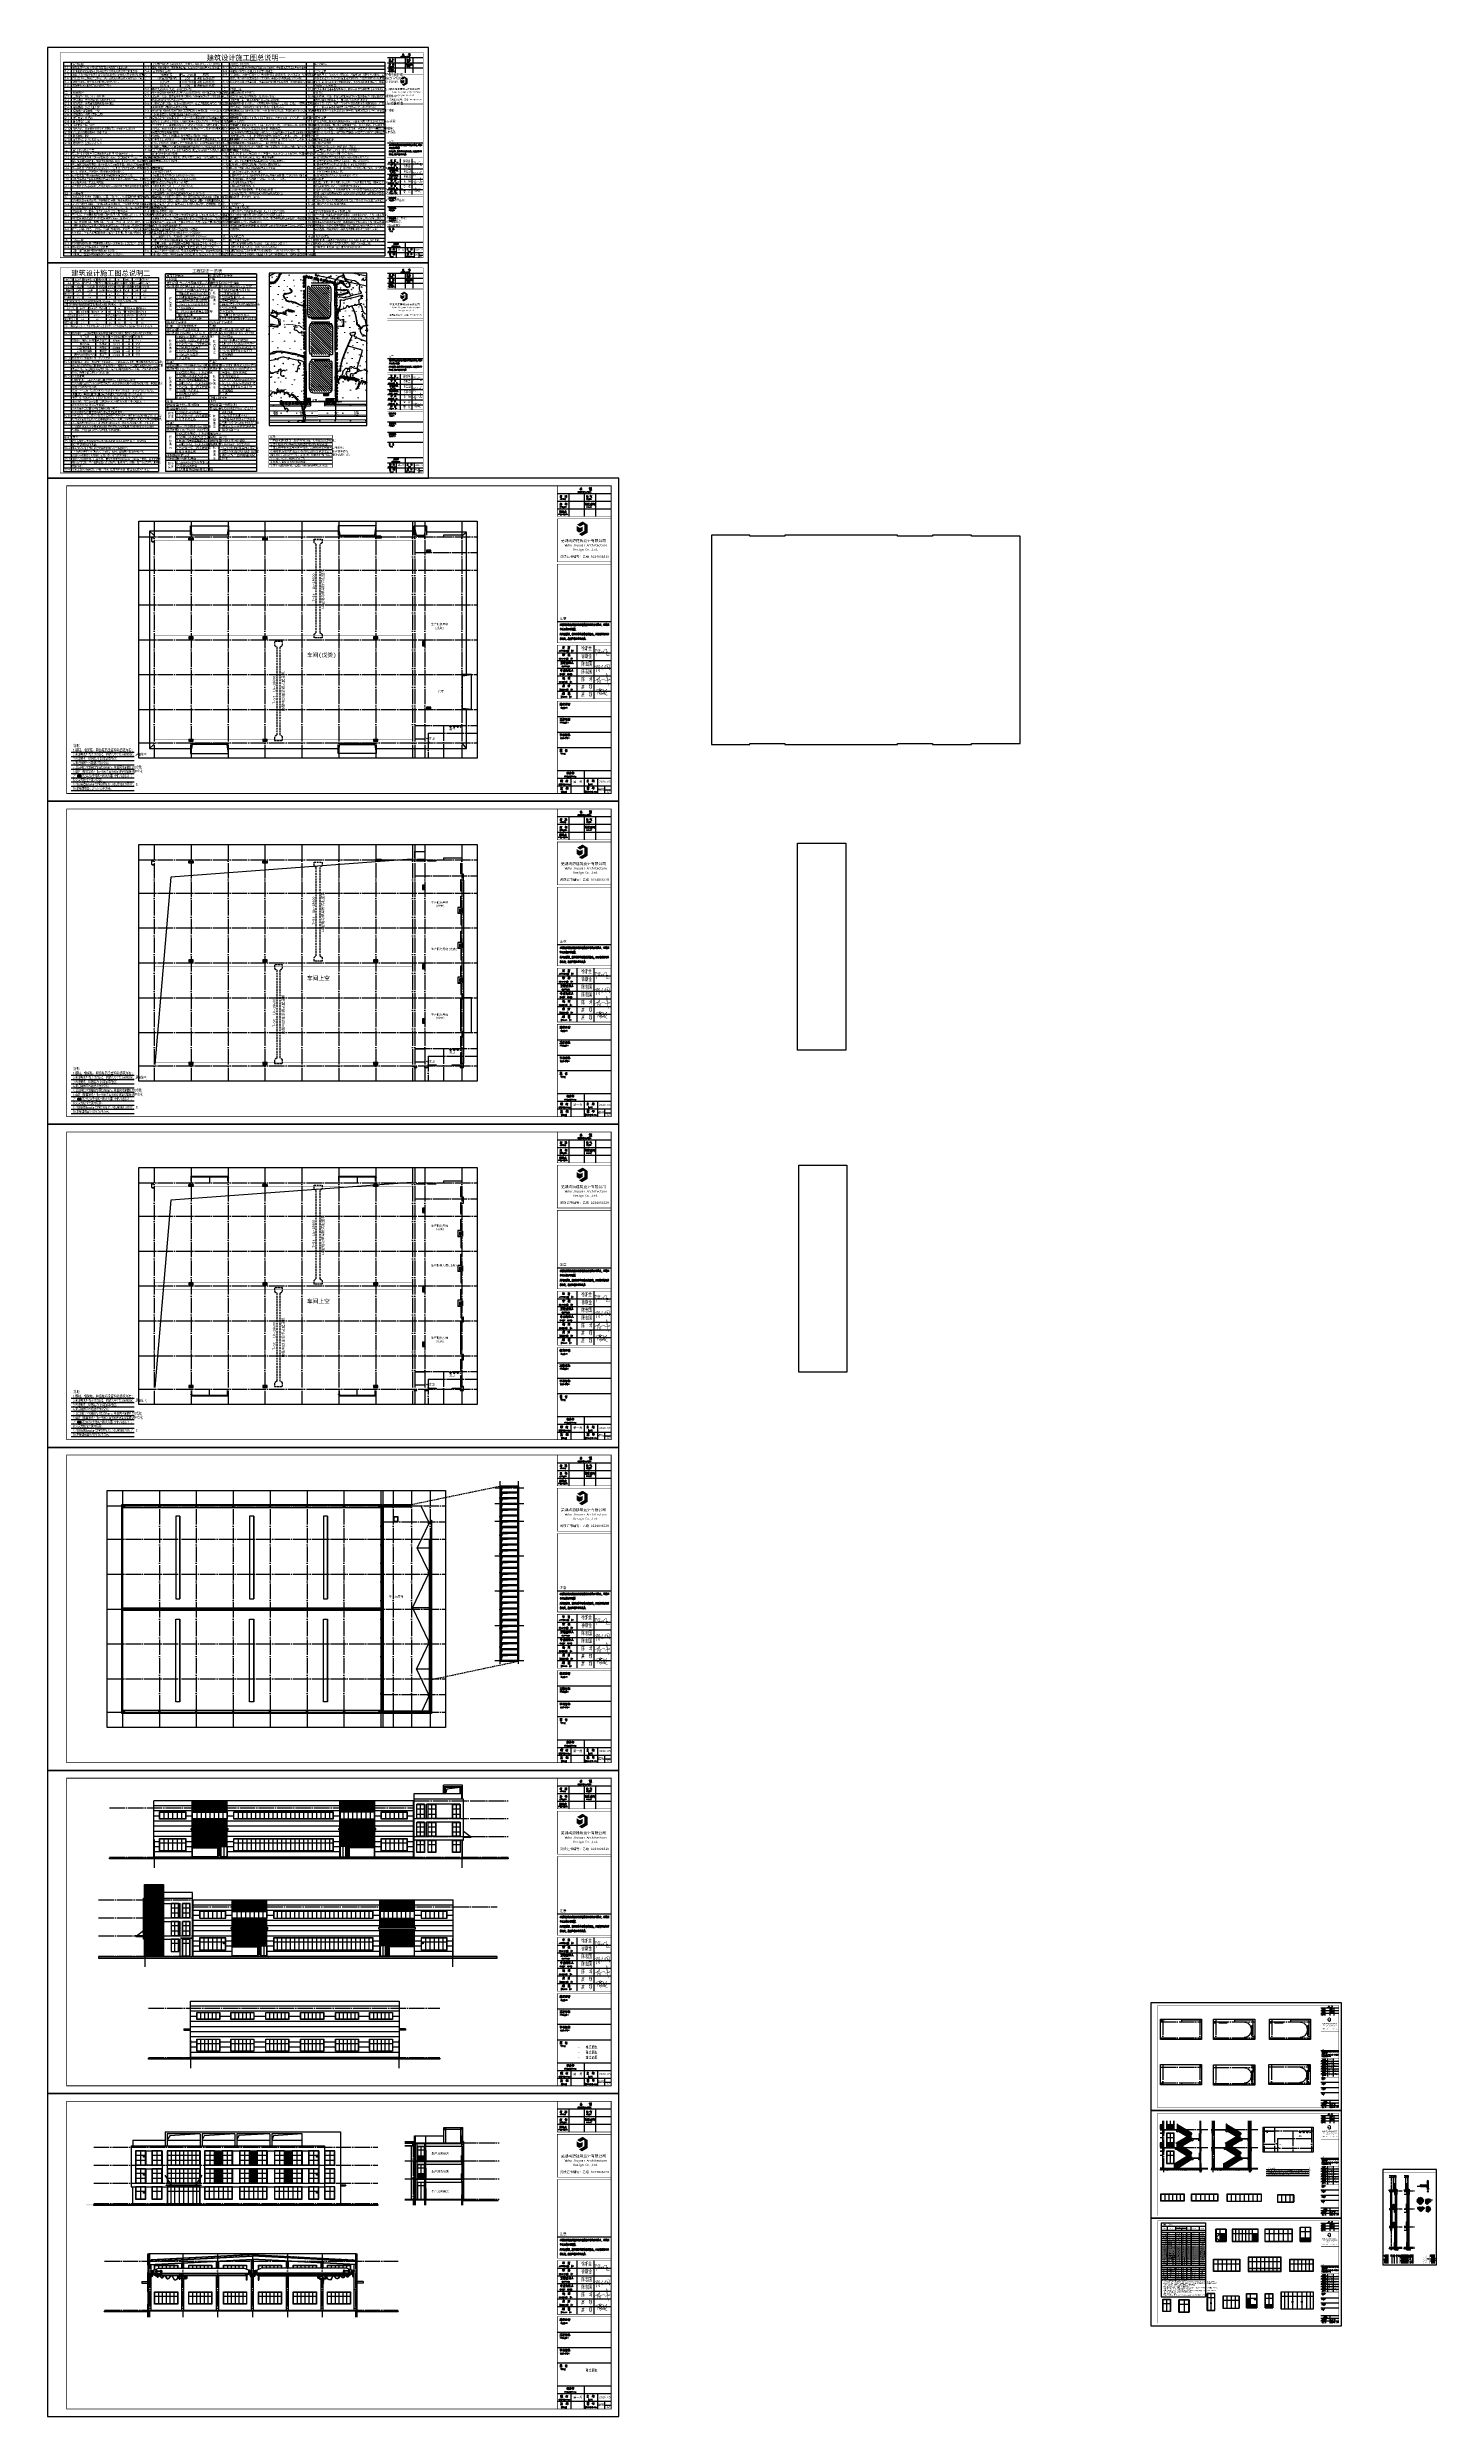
# Model space of a CAD drawing. Extents: x 5412679 to 5683609, y 301830 to 763830.
import ezdxf
from ezdxf.enums import TextEntityAlignment as Align

# ---------------------------------------------------------------- set-up
doc = ezdxf.new("R2010")
doc.units = 0
doc.header["$LTSCALE"] = 1000
doc.header["$MEASUREMENT"] = 0
for name, pattern in [('CENTERX2', [4, 2.5, -0.5, 0.5, -0.5]), ('DASH', [0.35, 0.25, -0.1]), ('DOTE', [2.42, 2, -0.2, 0.02, -0.2]), ('HIDDEN', [0.375, 0.25, -0.125])]:
    doc.linetypes.add(name, pattern=pattern)
doc.layers.get('Defpoints').update_dxf_attribs({"color": 56})
for name, color, linetype in [('$dl$', 255, 'Continuous'), ('0K', 153, 'Continuous'), ('1-新建道路', 30, 'Continuous'), ('AXIS', 3, 'Continuous'), ('AXIS_TEXT', 7, 'Continuous'), ('A绿-1', 94, 'Continuous'), ('DMTZ', 3, 'Continuous'), ('DOTE', 252, 'DOTE'), ('DXT', 252, 'Continuous'), ('GH1', 7, 'Continuous'), ('GROUND', 2, 'Continuous'), ('GXYZ', 2, 'Continuous'), ('JZD', 1, 'Continuous'), ('JZP', 1, 'Continuous'), ('LVTRY', 6, 'Continuous'), ('Prof', 2, 'Continuous'), ('PUB_DIM', 3, 'Continuous'), ('PUB_HATCH', 8, 'Continuous'), ('PUB_TEXT', 7, 'Continuous'), ('PUB_TITLE', 4, 'Continuous'), ('STEEL', 7, 'Continuous'), ('TC', 252, 'Continuous'), ('TEXT', 7, 'Continuous'), ('TK', 7, 'Continuous'), ('WALL', 30, 'Continuous'), ('WINDOW', 4, 'Continuous'), ('ZBTZ', 3, 'Continuous'), ('吊车', 4, 'Continuous'), ('图框', 7, 'Continuous'), ('填充', 8, 'Continuous'), ('栏杆', 191, 'Continuous'), ('灰度', 8, 'Continuous'), ('玻璃', 155, 'Continuous'), ('空调', 21, 'Continuous'), ('轮廓', 3, 'Continuous')]:
    doc.layers.add(name, color=color, linetype=linetype)
doc.styles.add('-宋体', font='', dxfattribs={"width": 0.8})
doc.styles.add('-黑体', font='simhei.ttf')
doc.styles.add('_TCH_DIM_T3', font='SIMPLEX.shx', dxfattribs={"width": 0.705882, "bigfont": 'GBCBIG.shx'})
doc.styles.add('COMPLEX', font='COMPLEX')
doc.styles.add('H1', font='', dxfattribs={"width": 1.2})
doc.styles.add('HZ', font='rs.shx', dxfattribs={"width": 0.8, "bigfont": 'hztxt.shx'})
doc.styles.add('HZTXT', font='TXT.shx', dxfattribs={"bigfont": 'HZTXT.shx'})
doc.styles.add('STYLE4', font='simfang.ttf', dxfattribs={"width": 0.8})
doc.styles.add('TSSD_REIN', font='TSSDENG', dxfattribs={"width": 0.8, "bigfont": 'TSSDCHN'})
doc.styles.add('仿宋体', font='', dxfattribs={"width": 0.8})
doc.styles.add('图签2', font='simhei.ttf', dxfattribs={"height": 1000})
doc.styles.add('黑体', font='simhei.ttf', dxfattribs={"width": 0.6})
doc.styles.get('-宋体').set_extended_font_data('SimSun')
doc.styles.get('H1').set_extended_font_data('SimSun')
doc.styles.get('仿宋体').set_extended_font_data('仿宋_GB2312')
doc.linetypes.add('10411', pattern='A,2,[150,AAA.SHX,S=1,R=0,X=0,Y=1],2,[151,AAA.SHX,S=1,R=0,X=0,Y=3],1e-11', length=4)
doc.linetypes.add('10421', pattern='A,2,[150,AAA.SHX,S=1,R=0,X=0,Y=1],1e-11', length=2)
doc.linetypes.add('1161', pattern='A,0,[149,AAA.SHX,S=0.15,R=0,X=0,Y=0],-1.6', length=1.6)
doc.linetypes.add('5315', pattern='A,4.5,[172,Dmaps.shx,S=1,R=0,X=0,Y=-0.5],5.5', length=10)
doc.dimstyles.new('_TCH_ARCH&&50', dxfattribs={"dimtxt": 148.75, "dimasz": 50, "dimexe": 125, "dimexo": 150, "dimgap": 63.125, "dimtad": 1, "dimdec": 0, "dimzin": 0, "dimdsep": 46, "dimtxsty": '_TCH_DIM_T3', "dimblk": 'ARCHTICK', "dimcen": 0.09, "dimclrt": 7, "dimazin": 2, "dimtfac": 1, "dimtdec": 0, "dimtix": 1, "dimtmove": 2, "dimatfit": 3, "dimldrblk": 'ARCHTICK', "dimfxl": 1, "dimtolj": 1, "dimtzin": 0, "dimarcsym": 0})
doc.dimstyles.new('_TCH_ARROW&&50', dxfattribs={"dimtxt": 148.75, "dimasz": 100, "dimexe": 125, "dimexo": 150, "dimgap": 63.125, "dimtad": 1, "dimdec": 0, "dimzin": 0, "dimdsep": 46, "dimtxsty": '_TCH_DIM_T3', "dimcen": 0.09, "dimclrt": 7, "dimazin": 2, "dimtfac": 1, "dimtdec": 0, "dimtix": 1, "dimtmove": 2, "dimatfit": 3, "dimfxl": 1, "dimtolj": 1, "dimtzin": 0, "dimarcsym": 0})
pattern_1 = [(0, (-248258, -377703), (6e-14, 238.125), []), (0, (-248178.62, -377782.38), (6e-14, 238.125), [])]
pattern_2 = [(50, (5326125.28, 50830.14), (143.42061, -12.547678), [14.996714, -164.963853]), (355, (5326125.28, 50830.14), (-27.744187, 150.40547), [11.99737, -131.97108]), (100.4514, (5326137.23, 50829.1), (115.67653, 137.8577), [12.745245, -140.1977]), (46.1842, (5326125.28, 50870.14), (213.40145, -33.09655), [22.49507, -247.44578]), (96.6356, (5326143.07, 50867.38), (186.89159, 194.78089), [19.11787, -210.29652]), (351.1842, (5326125.28, 50870.14), (186.89144, 194.78104), [17.99606, -197.95662]), (21, (5326145.28, 50860.14), (119.355257, -80.506137), [14.996714, -164.963853]), (326, (5326145.28, 50860.14), (48.652406, 144.998237), [11.99737, -131.97108]), (71.4514, (5326155.22, 50853.43), (168.00771, 64.491968), [12.745245, -140.1977]), (37.5, (5326125.28, 50830.145), (2.431438, 66.564185), [0, -130.371433, 0, -133.970644, 0, -132.470973]), (7.5, (5326125.28, 50830.145), (52.602381, 78.865061), [0, -76.383263, 0, -127.37209, 0, -50.488937]), (327.5, (5326080.69, 50830.145), (106.741098, -4.509986), [0, -49.989046, 0, -155.965824, 0, -206.954652]), (317.5, (5326060.7, 50830.14), (116.611682, 20.01661), [0, -64.98576, 0, -103.577304, 0, -146.967796])]
pattern_3 = [(50, (5335731.28, 50830.14), (143.42061, -12.547678), [14.996714, -164.963853]), (355, (5335731.28, 50830.14), (-27.744187, 150.40547), [11.99737, -131.97108]), (100.4514, (5335743.23, 50829.1), (115.67653, 137.8577), [12.745245, -140.1977]), (46.1842, (5335731.28, 50870.14), (213.40145, -33.09655), [22.49507, -247.44578]), (96.6356, (5335749.07, 50867.38), (186.89159, 194.78089), [19.11787, -210.29652]), (351.1842, (5335731.28, 50870.14), (186.89144, 194.78104), [17.99606, -197.95662]), (21, (5335751.28, 50860.14), (119.355257, -80.506137), [14.996714, -164.963853]), (326, (5335751.28, 50860.14), (48.652406, 144.998237), [11.99737, -131.97108]), (71.4514, (5335761.22, 50853.43), (168.00771, 64.491968), [12.745245, -140.1977]), (37.5, (5335731.28, 50830.145), (2.431438, 66.564185), [0, -130.371433, 0, -133.970644, 0, -132.470973]), (7.5, (5335731.28, 50830.145), (52.602381, 78.865061), [0, -76.383263, 0, -127.37209, 0, -50.488937]), (327.5, (5335686.69, 50830.145), (106.741098, -4.509986), [0, -49.989046, 0, -155.965824, 0, -206.954652]), (317.5, (5335666.7, 50830.14), (116.611682, 20.01661), [0, -64.98576, 0, -103.577304, 0, -146.967796])]
pattern_4 = [(50, (-2774884.2, -2382190.26), (179.3150457, -15.6880337), [18.75, -206.25]), (355, (-2774884.2, -2382190.26), (-34.6878334, 188.0480334), [15, -165]), (100.4514, (-2774869.26, -2382191.57), (144.6273454, 172.3598855), [15.9350475, -175.285528]), (46.1842, (-2774884.2, -2382140.26), (266.810262, -41.3797536), [28.125, -309.375]), (96.6356, (-2774861.97, -2382143.7), (233.6656764, 243.529468), [23.902572, -262.92825]), (351.1842, (-2774884.2, -2382140.26), (233.665486, 243.52965), [22.5, -247.5]), (21, (-2774859.2, -2382152.76), (149.226763, -100.6547227), [18.75, -206.25]), (326, (-2774859.2, -2382152.76), (60.828833, 181.2875113), [15, -165]), (71.4514, (-2774846.77, -2382161.15), (210.055657, 80.6326242), [15.9350475, -175.285528]), (37.5, (-2774884.2, -2382190.26), (3.03996383, 83.22346346), [0, -163, 0, -167.5, 0, -165.625]), (7.5, (-2774884.2, -2382190.26), (65.7673844, 98.602928), [0, -95.5, 0, -159.25, 0, -63.125]), (327.5, (-2774939.95, -2382190.26), (133.45560904, -5.63871793), [0, -62.5, 0, -195, 0, -258.75]), (317.5, (-2774964.95, -2382190.26), (145.7965423, 25.0262456), [0, -81.25, 0, -129.5, 0, -183.75])]
pattern_5 = [(45, (50261.5, -66510.125), (-28.06330038, 28.06330038), [])]
pattern_6 = [(50, (-2777275.45, -2382190.26), (179.3150457, -15.6880337), [18.75, -206.25]), (355, (-2777275.45, -2382190.26), (-34.6878334, 188.0480334), [15, -165]), (100.4514, (-2777260.51, -2382191.57), (144.6273454, 172.3598855), [15.9350475, -175.285528]), (46.1842, (-2777275.45, -2382140.26), (266.810262, -41.3797536), [28.125, -309.375]), (96.6356, (-2777253.22, -2382143.7), (233.6656764, 243.529468), [23.902572, -262.92825]), (351.1842, (-2777275.45, -2382140.26), (233.665486, 243.52965), [22.5, -247.5]), (21, (-2777250.45, -2382152.76), (149.226763, -100.6547227), [18.75, -206.25]), (326, (-2777250.45, -2382152.76), (60.828833, 181.2875113), [15, -165]), (71.4514, (-2777238.02, -2382161.15), (210.055657, 80.6326242), [15.9350475, -175.285528]), (37.5, (-2777275.45, -2382190.26), (3.03996383, 83.22346346), [0, -163, 0, -167.5, 0, -165.625]), (7.5, (-2777275.45, -2382190.26), (65.7673844, 98.602928), [0, -95.5, 0, -159.25, 0, -63.125]), (327.5, (-2777331.2, -2382190.26), (133.45560904, -5.63871793), [0, -62.5, 0, -195, 0, -258.75]), (317.5, (-2777356.2, -2382190.26), (145.7965423, 25.0262456), [0, -81.25, 0, -129.5, 0, -183.75])]
pattern_7 = [(45, (47870.25, -66510.125), (-28.06330038, 28.06330038), [])]

# ---------------------------------------------------------------- blocks, each defined once
blk = doc.blocks.new('A$C02C13371')
for p, q in [((75, 375), (0, 300)), ((0, 300), (0, 0)), ((75, 375), (75, 0)), ((813, 348), (87, 348)), ((750, 375), (150, 375)), ((825, 375), (900, 300)), ((825, 300), (825, 0)), ((900, 300), (900, 0))]:
    blk.add_line(p, q)
at = {"layer": 'WALL'}
for p, q in [((87, 300), (75, 300)), ((150, 363), (87, 363)), ((87, 363), (87, 300)), ((150, 375), (150, 363)), ((750, 375), (750, 363)), ((825, 375), (750, 375)), ((750, 363), (813, 363)), ((813, 363), (813, 300)), ((813, 300), (825, 300)), ((825, 300), (825, 375))]:
    blk.add_line(p, q, dxfattribs=at)
blk.add_lwpolyline([(75, 301), (75, 375), (150, 375)], dxfattribs=at)
blk = doc.blocks.new('A$C09E87549')
h = blk.add_hatch()
h.set_pattern_fill('ANSI32', color=6, scale=92.565, angle=180, style=0)
h.set_pattern_definition([(225, (650584.016, -313493.7), (24.5450022, -24.5450022), []), (225, (650567.653, -313493.7), (24.5450022, -24.5450022), [])])
h.paths.add_polyline_path([(93, 132), (213, 132), (213, 222), (93, 222)])
h = blk.add_hatch()
h.set_pattern_fill('ANSI32', color=6, scale=92.565, angle=180, style=0)
h.set_pattern_definition([(225, (650829.586, -313493.7), (24.5450022, -24.5450022), []), (225, (650813.222, -313493.7), (24.5450022, -24.5450022), [])])
h.paths.add_polyline_path([(458, 132), (458, 222), (338, 222), (338, 132)])
at = {"color": 6}
for p, q in [((42, 222), (263, 222)), ((42, 222), (153, 26)), ((93, 132), (93, 222)), ((213, 132), (93, 132)), ((263, 222), (153, 26)), ((213, 132), (213, 222)), ((288, 222), (509, 222)), ((288, 222), (398, 26)), ((338, 132), (338, 222)), ((458, 132), (338, 132)), ((509, 222), (398, 26)), ((458, 132), (458, 222))]:
    blk.add_line(p, q, dxfattribs=at)
at = {"color": 6, "ltscale": 0.5, "const_width": 12}
blk.add_lwpolyline([(540, 6), (6, 6), (6, 236), (540, 236), (540, 6)], dxfattribs=at)
at = {"color": 6}
blk.add_lwpolyline([(540, 236), (6, 236), (6, 6), (540, 6)], close=True, dxfattribs=at)
blk = doc.blocks.new('A$C70722EA9')
at = {"layer": '吊车', "const_width": 56, "elevation": 14}
for points in [[(590, 975), (581, 946), (569, 919), (541, 892), (518, 875), (499, 858), (477, 836), (464, 819), (430, 808), (383, 793), (329, 775), (239, 745), (135, 727), (109, 719), (56, 709), (24, 697), (3, 694)], [(226, 153), (209, 227), (223, 295), (228, 351), (268, 388), (331, 422), (430, 432), (490, 440), (563, 456), (622, 457), (687, 450), (740, 441), (787, 420), (799, 382), (789, 345), (761, 270), (729, 201), (703, 139), (676, 97), (637, 58), (587, 65), (555, 92), (528, 138), (514, 150)], [(534, 773), (505, 723), (490, 702), (472, 671), (448, 634), (421, 590), (403, 543), (393, 504), (381, 467)], [(624, 733), (603, 701), (587, 693), (567, 687), (549, 659), (573, 641), (520, 624), (578, 619), (511, 604), (548, 582), (464, 551), (532, 539)], [(407, 800), (569, 811), (723, 824), (831, 816), (862, 801), (814, 774), (742, 745), (700, 736)], [(469, 224), (486, 281), (510, 306), (567, 325), (617, 326), (626, 298), (611, 261), (585, 249), (496, 211), (449, 203)], [(667, 707), (645, 654), (626, 592), (616, 535), (585, 483)], [(923, 288), (856, 284), (794, 264)], [(1076, 774), (1037, 747), (1014, 721), (1005, 691), (1002, 650), (1026, 629), (1048, 620), (1098, 645), (1048, 620), (996, 582), (976, 555), (939, 529), (940, 496), (995, 489), (1029, 503), (1063, 531), (1063, 531), (1044, 493), (1013, 456), (1003, 426), (987, 394), (966, 330), (948, 282), (923, 213), (910, 140), (907, 109), (904, 89)], [(951, 289), (1019, 217), (1061, 181)], [(1345, 797), (1395, 790), (1430, 761), (1394, 729), (1302, 671), (1270, 637), (1220, 579), (1190, 502), (1171, 448), (1152, 397), (1149, 361), (1149, 329), (1181, 426), (1211, 491), (1234, 527), (1274, 551), (1337, 557), (1361, 540), (1384, 520), (1393, 494), (1393, 452), (1368, 412), (1347, 365), (1325, 330), (1247, 272), (1213, 255), (1176, 215), (1167, 196), (1099, 167), (1174, 165), (1208, 140), (1248, 112), (1300, 84), (1344, 63), (1368, 49), (1414, 29), (1467, 33), (1483, 55), (1492, 66)]]:
    blk.add_lwpolyline(points, dxfattribs=at)
blk = doc.blocks.new('A$C79070B6A')
at = {"const_width": 20.5}
for points in [[(3, 325), (23, 332), (85, 365), (204, 438), (242, 461), (271, 471), (240, 443), (208, 419), (175, 394), (163, 385), (155, 385), (179, 381), (190, 361), (196, 327), (195, 273), (176, 202), (152, 143)], [(202, 289), (223, 374), (234, 431), (250, 471), (268, 514), (294, 560), (309, 576), (313, 576), (319, 570), (331, 515), (335, 487), (340, 422), (343, 368), (347, 294), (352, 194), (348, 154), (326, 169), (312, 211), (283, 270), (264, 280), (242, 280), (289, 298), (374, 343), (467, 384), (537, 409), (601, 415), (643, 403), (664, 383), (664, 357), (676, 334), (689, 323), (713, 318), (738, 324), (795, 344), (859, 375), (902, 392), (938, 409), (961, 416), (979, 416), (991, 416), (995, 408), (988, 393), (954, 373), (932, 360), (899, 354), (854, 362), (835, 385), (807, 445), (799, 474), (786, 518), (774, 578), (768, 630), (765, 678), (765, 728), (771, 774), (776, 801), (779, 801), (786, 780), (794, 755), (804, 712), (813, 664), (822, 617), (825, 562), (832, 495), (838, 424), (852, 265), (857, 156), (867, 63), (877, 15), (881, 17), (880, 36), (881, 51)]]:
    blk.add_lwpolyline(points, dxfattribs=at)
blk = doc.blocks.new('A$C79942E48')
for points in [[(8, 286, 23, 25, 0), (320, 565, 25, 25, 0), (422, 621, 25, 25, 0), (469, 630, 25, 25, 0), (481, 624, 25, 25, 0), (381, 453, 25, 25, 0), (363, 407, 25, 25, 0), (336, 392, 25, 25, 0)], [(336, 392, 21, 23, 0), (344, 445, 23, 23, 0), (367, 529, 23, 23, 0), (367, 529, 23, 23, 0), (356, 131, 23, 23, 0), (364, 47, 23, 23, 0), (366, 21, 23, 23, 0), (375, 17, 23, 23, 0), (378, 67, 23, 23, 0), (378, 67, 23, 23, 0)], [(378, 67, 23, 16, 0), (385, 111, 3.2, 3.2, 0)], [(416, 357, 21, 25, 0), (442, 445, 25, 25, 0), (538, 493, 25, 25, 0), (596, 522, 25, 25, 0), (638, 559, 25, 25, 0), (648, 573, 25, 25, 0), (651, 578, 25, 25, 0), (649, 585, 25, 25, 0), (645, 606, 25, 25, 0), (634, 620, 25, 25, 0), (619, 625, 25, 25, 0), (596, 623, 25, 25, 0), (578, 613, 25, 25, 0), (567, 586, 25, 25, 0), (557, 552, 25, 25, 0), (550, 505, 25, 25, 0), (544, 467, 25, 25, 0), (535, 384, 25, 25, 0), (531, 345, 25, 25, 0), (539, 328, 25, 25, 0), (555, 329, 25, 25, 0), (587, 346, 25, 25, 0), (622, 378, 25, 25, 0), (667, 433, 25, 25, 0), (679, 456, 25, 25, 0), (661, 468, 25, 25, 0), (652, 449, 25, 25, 0), (665, 150, 25, 25, 0), (669, 62, 25, 25, 0), (639, 37, 25, 25, 0), (604, 48, 25, 25, 0), (506, 173, 25, 25, 0), (700, 362, 25, 25, 0), (874, 507, 25, 25, 0), (901, 530, 25, 25, 0), (892, 576, 25, 25, 0), (872, 602, 25, 25, 0), (852, 532, 25, 25, 0), (856, 413, 25, 25, 0), (857, 395, 25, 25, 0), (885, 403, 25, 25, 0), (891, 381, 25, 25, 0), (794, 241, 25, 25, 0), (855, 233, 25, 25, 0), (904, 228, 25, 25, 0), (968, 232, 25, 25, 0), (982, 281, 25, 25, 0), (1165, 584, 25, 25, 0), (1170, 291, 25, 25, 0), (1185, 348, 25, 25, 0), (1188, 354, 25, 25, 0)], [(1191, 249, 21, 23, 0), (1323, 285, 25, 25, 0), (1415, 291, 25, 25, 0), (1463, 281, 25, 25, 0)]]:
    blk.add_lwpolyline(points, format="xyseb")
at = {"const_width": 25}
for points in [[(1250, 577), (1340, 570), (1363, 521), (1347, 448), (1313, 461), (1287, 496), (1319, 508), (1349, 457), (1349, 360), (1306, 374), (1386, 406), (1437, 408), (1472, 376), (1481, 413), (1488, 411)], [(1266, 633), (1372, 690), (1423, 703), (1479, 695), (1526, 656), (1534, 409), (1550, 179), (1508, 230), (1481, 324)]]:
    blk.add_lwpolyline(points, dxfattribs=at)
blk = doc.blocks.new('sdg456sdhfdgh')
at = {"linetype": 'CENTERX2'}
h = blk.add_hatch(color=256, dxfattribs=at)
h.dxf.hatch_style = 1
h.paths.add_polyline_path([(3129659, 778600), (3129662, 778602), (3129665, 778604), (3129667, 778604), (3129671, 778604), (3129673, 778603), (3129676, 778603), (3129679, 778603), (3129681, 778604), (3129684, 778605), (3129688, 778605), (3129691, 778605), (3129693, 778607), (3129695, 778607), (3129698, 778606), (3129701, 778606), (3129702, 778606), (3129704, 778607), (3129705, 778607), (3129707, 778608), (3129709, 778608), (3129710, 778607), (3129710, 778606), (3129711, 778605), (3129714, 778605), (3129715, 778605), (3129717, 778605), (3129718, 778604), (3129720, 778604), (3129721, 778604), (3129722, 778604), (3129723, 778604), (3129724, 778604), (3129725, 778604), (3129726, 778604), (3129728, 778603), (3129729, 778603), (3129731, 778603), (3129732, 778603), (3129734, 778603), (3129735, 778602), (3129737, 778602), (3129738, 778602), (3129739, 778601), (3129739, 778601), (3129741, 778600), (3129743, 778599), (3129743, 778597), (3129744, 778595), (3129746, 778593), (3129745, 778592), (3129744, 778590), (3129738, 778584), (3129735, 778580), (3129731, 778574), (3129728, 778569), (3129726, 778564), (3129723, 778560), (3129721, 778555), (3129719, 778551), (3129716, 778546), (3129713, 778540), (3129712, 778537), (3129711, 778535), (3129710, 778533), (3129709, 778531), (3129707, 778529), (3129707, 778527), (3129706, 778525), (3129705, 778523), (3129703, 778521), (3129701, 778519), (3129700, 778517), (3129700, 778515), (3129699, 778514), (3129697, 778512), (3129696, 778509), (3129694, 778507), (3129693, 778504), (3129692, 778502), (3129692, 778501), (3129691, 778500), (3129690, 778498), (3129690, 778497), (3129690, 778495), (3129689, 778494), (3129688, 778493), (3129687, 778491), (3129686, 778490), (3129685, 778489), (3129684, 778487), (3129684, 778486), (3129683, 778484), (3129682, 778482), (3129681, 778480), (3129680, 778479), (3129680, 778478), (3129679, 778478), (3129678, 778477), (3129677, 778475), (3129677, 778474), (3129677, 778473), (3129676, 778471), (3129676, 778470), (3129675, 778469), (3129675, 778468), (3129674, 778466), (3129674, 778465), (3129673, 778464), (3129673, 778463), (3129673, 778462), (3129672, 778461), (3129671, 778460), (3129671, 778459), (3129669, 778459), (3129668, 778459), (3129666, 778458), (3129665, 778457), (3129664, 778456), (3129664, 778455), (3129663, 778455), (3129662, 778454), (3129661, 778454), (3129660, 778454), (3129660, 778455), (3129660, 778457), (3129660, 778459), (3129661, 778460), (3129661, 778462), (3129661, 778464), (3129660, 778466), (3129659, 778468), (3129659, 778469), (3129658, 778471), (3129658, 778474), (3129658, 778477), (3129658, 778480), (3129657, 778483), (3129657, 778486), (3129657, 778489), (3129657, 778492), (3129657, 778494), (3129657, 778496), (3129657, 778497), (3129658, 778499), (3129658, 778502), (3129656, 778505), (3129657, 778507), (3129658, 778510), (3129658, 778511), (3129658, 778513), (3129657, 778516), (3129657, 778519), (3129657, 778520), (3129658, 778522), (3129659, 778524), (3129658, 778526), (3129658, 778528), (3129658, 778531), (3129659, 778533), (3129658, 778535), (3129658, 778537), (3129658, 778539), (3129659, 778541), (3129658, 778542), (3129658, 778544), (3129659, 778546), (3129658, 778548), (3129658, 778550), (3129658, 778554), (3129659, 778557), (3129659, 778561), (3129658, 778563), (3129658, 778566), (3129657, 778569), (3129657, 778572), (3129657, 778573), (3129657, 778576), (3129658, 778578), (3129658, 778581), (3129658, 778583), (3129657, 778586), (3129658, 778589), (3129659, 778591), (3129659, 778593), (3129659, 778594), (3129659, 778595), (3129659, 778596), (3129658, 778598), (3129659, 778599)], flags=16)
h.paths.add_polyline_path([(3129607, 778597), (3129606, 778596), (3129605, 778595), (3129604, 778595), (3129603, 778595), (3129602, 778594), (3129602, 778594), (3129601, 778594), (3129600, 778594), (3129600, 778593), (3129600, 778592), (3129599, 778591), (3129600, 778589), (3129600, 778588), (3129601, 778586), (3129601, 778585), (3129602, 778584), (3129603, 778582), (3129603, 778580), (3129604, 778578), (3129605, 778577), (3129605, 778576), (3129605, 778575), (3129606, 778573), (3129606, 778572), (3129606, 778570), (3129606, 778569), (3129607, 778567), (3129607, 778565), (3129607, 778563), (3129607, 778562), (3129608, 778560), (3129608, 778558), (3129609, 778557), (3129609, 778555), (3129610, 778554), (3129610, 778551), (3129611, 778550), (3129612, 778548), (3129612, 778547), (3129612, 778545), (3129613, 778544), (3129613, 778542), (3129613, 778540), (3129614, 778538), (3129614, 778537), (3129615, 778535), (3129616, 778534), (3129616, 778533), (3129616, 778531), (3129616, 778529), (3129617, 778528), (3129617, 778527), (3129618, 778526), (3129619, 778525), (3129619, 778523), (3129620, 778523), (3129621, 778523), (3129622, 778523), (3129622, 778524), (3129623, 778524), (3129624, 778526), (3129625, 778528), (3129626, 778531), (3129626, 778533), (3129627, 778534), (3129627, 778535), (3129627, 778537), (3129628, 778538), (3129628, 778539), (3129628, 778541), (3129627, 778543), (3129627, 778544), (3129627, 778546), (3129627, 778548), (3129627, 778550), (3129627, 778551), (3129628, 778552), (3129628, 778554), (3129628, 778556), (3129628, 778558), (3129628, 778560), (3129628, 778563), (3129628, 778564), (3129628, 778566), (3129628, 778568), (3129627, 778570), (3129627, 778572), (3129627, 778575), (3129627, 778576), (3129627, 778578), (3129626, 778580), (3129626, 778582), (3129626, 778585), (3129626, 778587), (3129625, 778588), (3129626, 778590), (3129625, 778592), (3129625, 778593), (3129624, 778596), (3129623, 778598), (3129622, 778600), (3129621, 778602), (3129620, 778602), (3129619, 778603), (3129618, 778604), (3129616, 778604), (3129614, 778604), (3129613, 778604), (3129611, 778602), (3129610, 778602), (3129609, 778600), (3129608, 778599), (3129608, 778598)], flags=16)
h.paths.add_polyline_path([(3128550, 778811), (3128548, 778825), (3128553, 778835), (3128562, 778841), (3128578, 778843), (3128591, 778843), (3128605, 778843), (3128617, 778841), (3128635, 778841), (3128657, 778840), (3128676, 778838), (3128692, 778837), (3128710, 778836), (3128732, 778834), (3128753, 778833), (3128778, 778829), (3128780, 778829), (3128796, 778827), (3128807, 778820), (3128813, 778811), (3128813, 778800), (3128809, 778791), (3128801, 778785), (3128797, 778782), (3128795, 778777), (3128790, 778772), (3128784, 778769), (3128774, 778767), (3128767, 778767), (3128762, 778764), (3128754, 778762), (3128745, 778756), (3128728, 778747), (3128713, 778740), (3128696, 778731), (3128684, 778725), (3128670, 778718), (3128659, 778712), (3128648, 778707), (3128634, 778700), (3128622, 778694), (3128613, 778685), (3128600, 778680), (3128591, 778672), (3128580, 778665), (3128570, 778659), (3128560, 778650), (3128551, 778644), (3128542, 778638), (3128535, 778634), (3128530, 778631), (3128530, 778626), (3128537, 778623), (3128548, 778627), (3128559, 778627), (3128565, 778624), (3128572, 778624), (3128585, 778624), (3128600, 778624), (3128613, 778622), (3128630, 778622), (3128648, 778622), (3128658, 778620), (3128671, 778616), (3128683, 778616), (3128694, 778616), (3128705, 778616), (3128712, 778616), (3128715, 778619), (3128715, 778622), (3128714, 778630), (3128714, 778638), (3128713, 778647), (3128713, 778653), (3128719, 778661), (3128725, 778666), (3128733, 778669), (3128740, 778669), (3128750, 778664), (3128757, 778661), (3128761, 778653), (3128765, 778647), (3128772, 778642), (3128781, 778632), (3128791, 778625), (3128796, 778623), (3128803, 778618), (3128808, 778615), (3128816, 778610), (3128825, 778608), (3128836, 778608), (3128842, 778608), (3128849, 778605), (3128852, 778599), (3128856, 778593), (3128856, 778585), (3128853, 778580), (3128853, 778574), (3128847, 778570), (3128842, 778568), (3128842, 778567), (3128839, 778566), (3128839, 778563), (3128838, 778561), (3128836, 778560), (3128834, 778558), (3128830, 778558), (3128824, 778559), (3128817, 778560), (3128812, 778561), (3128808, 778563), (3128805, 778565), (3128802, 778565), (3128797, 778566), (3128794, 778566), (3128791, 778567), (3128788, 778567), (3128785, 778567), (3128782, 778567), (3128780, 778567), (3128777, 778565), (3128776, 778565), (3128776, 778561), (3128777, 778559), (3128777, 778556), (3128777, 778553), (3128778, 778551), (3128778, 778548), (3128778, 778546), (3128780, 778543), (3128779, 778542), (3128781, 778538), (3128784, 778535), (3128784, 778531), (3128785, 778527), (3128787, 778524), (3128786, 778520), (3128787, 778517), (3128787, 778514), (3128788, 778511), (3128789, 778509), (3128789, 778507), (3128792, 778506), (3128795, 778504), (3128797, 778503), (3128800, 778503), (3128802, 778501), (3128803, 778501), (3128805, 778502), (3128808, 778504), (3128812, 778507), (3128814, 778509), (3128816, 778512), (3128820, 778515), (3128822, 778518), (3128824, 778521), (3128826, 778524), (3128828, 778525), (3128831, 778527), (3128833, 778528), (3128834, 778530), (3128835, 778532), (3128836, 778534), (3128839, 778538), (3128843, 778541), (3128846, 778543), (3128850, 778544), (3128854, 778545), (3128856, 778548), (3128860, 778551), (3128862, 778554), (3128864, 778557), (3128866, 778560), (3128869, 778563), (3128871, 778565), (3128876, 778571), (3128880, 778574), (3128882, 778578), (3128885, 778582), (3128887, 778586), (3128891, 778590), (3128895, 778593), (3128897, 778596), (3128899, 778598), (3128901, 778601), (3128904, 778606), (3128906, 778610), (3128907, 778613), (3128910, 778615), (3128912, 778617), (3128916, 778618), (3128918, 778621), (3128925, 778627), (3128928, 778631), (3128930, 778635), (3128933, 778638), (3128937, 778640), (3128939, 778643), (3128945, 778648), (3128949, 778652), (3128953, 778656), (3128955, 778659), (3128957, 778662), (3128965, 778667), (3128969, 778672), (3128971, 778675), (3128975, 778680), (3128977, 778686), (3128978, 778688), (3128981, 778691), (3128985, 778695), (3128990, 778696), (3128992, 778699), (3128997, 778699), (3129003, 778699), (3129007, 778699), (3129010, 778697), (3129012, 778694), (3129017, 778691), (3129020, 778687), (3129024, 778684), (3129024, 778681), (3129026, 778678), (3129027, 778673), (3129027, 778667), (3129027, 778663), (3129026, 778659), (3129026, 778656), (3129027, 778652), (3129027, 778648), (3129030, 778644), (3129030, 778640), (3129030, 778638), (3129030, 778635), (3129030, 778632), (3129031, 778629), (3129031, 778626), (3129030, 778622), (3129032, 778620), (3129033, 778617), (3129034, 778616), (3129036, 778615), (3129037, 778617), (3129040, 778621), (3129041, 778627), (3129045, 778635), (3129045, 778639), (3129049, 778644), (3129051, 778649), (3129055, 778650), (3129057, 778653), (3129064, 778659), (3129070, 778668), (3129074, 778672), (3129080, 778678), (3129083, 778683), (3129087, 778685), (3129093, 778690), (3129102, 778695), (3129108, 778698), (3129113, 778701), (3129119, 778706), (3129122, 778709), (3129127, 778709), (3129130, 778712), (3129133, 778714), (3129148, 778715), (3129159, 778710), (3129164, 778708), (3129164, 778702), (3129168, 778697), (3129172, 778690), (3129175, 778686), (3129175, 778680), (3129178, 778674), (3129179, 778670), (3129179, 778663), (3129181, 778658), (3129185, 778649), (3129185, 778642), (3129185, 778638), (3129185, 778632), (3129185, 778627), (3129187, 778625), (3129190, 778630), (3129193, 778636), (3129195, 778645), (3129197, 778652), (3129200, 778657), (3129202, 778666), (3129203, 778671), (3129207, 778678), (3129215, 778697), (3129222, 778712), (3129223, 778722), (3129225, 778733), (3129230, 778741), (3129237, 778753), (3129242, 778761), (3129245, 778774), (3129252, 778789), (3129258, 778801), (3129264, 778813), (3129269, 778823), (3129277, 778840), (3129282, 778850), (3129286, 778858), (3129292, 778880), (3129294, 778887), (3129297, 778899), (3129308, 778909), (3129314, 778915), (3129314, 778925), (3129335, 778930), (3129342, 778931), (3129359, 778935), (3129374, 778935), (3129393, 778935), (3129422, 778939), (3129438, 778939), (3129453, 778939), (3129466, 778939), (3129480, 778939), (3129501, 778939), (3129507, 778939), (3129522, 778942), (3129532, 778944), (3129542, 778944), (3129550, 778947), (3129563, 778947), (3129573, 778947), (3129580, 778947), (3129588, 778950), (3129599, 778948), (3129609, 778951), (3129620, 778951), (3129627, 778951), (3129637, 778951), (3129645, 778951), (3129648, 778947), (3129653, 778945), (3129654, 778941), (3129656, 778936), (3129659, 778929), (3129659, 778921), (3129659, 778916), (3129659, 778909), (3129658, 778904), (3129656, 778898), (3129656, 778893), (3129656, 778888), (3129656, 778885), (3129656, 778877), (3129656, 778870), (3129656, 778864), (3129656, 778860), (3129657, 778844), (3129657, 778837), (3129657, 778826), (3129657, 778810), (3129660, 778793), (3129660, 778782), (3129658, 778771), (3129658, 778762), (3129658, 778758), (3129657, 778749), (3129657, 778741), (3129657, 778735), (3129657, 778731), (3129657, 778727), (3129658, 778721), (3129658, 778715), (3129658, 778708), (3129657, 778701), (3129659, 778697), (3129659, 778689), (3129660, 778685), (3129660, 778679), (3129660, 778675), (3129660, 778670), (3129660, 778667), (3129660, 778662), (3129660, 778659), (3129662, 778656), (3129664, 778653), (3129665, 778651), (3129670, 778651), (3129672, 778650), (3129677, 778650), (3129680, 778650), (3129688, 778652), (3129692, 778652), (3129696, 778650), (3129701, 778651), (3129705, 778649), (3129710, 778649), (3129724, 778649), (3129733, 778647), (3129739, 778647), (3129745, 778647), (3129752, 778646), (3129762, 778646), (3129767, 778645), (3129777, 778644), (3129784, 778643), (3129787, 778640), (3129793, 778638), (3129797, 778636), (3129798, 778632), (3129799, 778629), (3129801, 778626), (3129802, 778623), (3129804, 778619), (3129804, 778618), (3129807, 778611), (3129806, 778607), (3129806, 778603), (3129806, 778601), (3129806, 778599), (3129802, 778594), (3129799, 778590), (3129797, 778586), (3129795, 778582), (3129794, 778579), (3129790, 778576), (3129789, 778573), (3129784, 778567), (3129781, 778564), (3129781, 778560), (3129778, 778557), (3129776, 778549), (3129775, 778545), (3129771, 778542), (3129768, 778539), (3129764, 778536), (3129762, 778532), (3129759, 778527), (3129757, 778524), (3129754, 778518), (3129752, 778514), (3129749, 778510), (3129745, 778505), (3129740, 778499), (3129738, 778494), (3129734, 778489), (3129731, 778484), (3129728, 778478), (3129726, 778475), (3129723, 778470), (3129721, 778464), (3129719, 778461), (3129717, 778459), (3129717, 778456), (3129715, 778454), (3129714, 778453), (3129714, 778450), (3129717, 778449), (3129721, 778446), (3129727, 778445), (3129732, 778445), (3129739, 778442), (3129745, 778442), (3129753, 778441), (3129758, 778442), (3129765, 778441), (3129772, 778441), (3129776, 778438), (3129783, 778438), (3129790, 778440), (3129796, 778440), (3129803, 778440), (3129810, 778440), (3129815, 778442), (3129821, 778439), (3129827, 778435), (3129831, 778430), (3129833, 778427), (3129836, 778423), (3129837, 778419), (3129839, 778416), (3129839, 778413), (3129839, 778410), (3129839, 778403), (3129837, 778396), (3129836, 778392), (3129833, 778390), (3129830, 778388), (3129828, 778386), (3129827, 778383), (3129826, 778381), (3129822, 778379), (3129818, 778376), (3129810, 778376), (3129807, 778376), (3129801, 778378), (3129795, 778378), (3129792, 778380), (3129789, 778380), (3129785, 778384), (3129779, 778387), (3129769, 778391), (3129766, 778393), (3129759, 778393), (3129757, 778392), (3129750, 778390), (3129744, 778391), (3129739, 778392), (3129736, 778393), (3129733, 778395), (3129729, 778395), (3129725, 778396), (3129722, 778396), (3129718, 778396), (3129715, 778396), (3129710, 778397), (3129707, 778398), (3129703, 778399), (3129701, 778397), (3129697, 778397), (3129695, 778395), (3129692, 778395), (3129689, 778395), (3129687, 778395), (3129684, 778393), (3129683, 778390), (3129682, 778387), (3129682, 778385), (3129680, 778380), (3129680, 778372), (3129680, 778368), (3129680, 778360), (3129680, 778352), (3129682, 778348), (3129685, 778340), (3129686, 778333), (3129686, 778326), (3129686, 778321), (3129688, 778315), (3129688, 778310), (3129690, 778304), (3129690, 778301), (3129690, 778299), (3129690, 778293), (3129687, 778288), (3129685, 778283), (3129684, 778281), (3129679, 778279), (3129674, 778277), (3129666, 778275), (3129663, 778275), (3129658, 778278), (3129657, 778281), (3129653, 778282), (3129651, 778282), (3129649, 778280), (3129645, 778275), (3129643, 778271), (3129640, 778264), (3129638, 778259), (3129635, 778253), (3129635, 778247), (3129634, 778242), (3129634, 778240), (3129635, 778237), (3129643, 778235), (3129648, 778233), (3129656, 778231), (3129667, 778228), (3129674, 778224), (3129680, 778224), (3129684, 778220), (3129692, 778220), (3129701, 778220), (3129707, 778218), (3129717, 778216), (3129726, 778216), (3129739, 778216), (3129746, 778216), (3129752, 778214), (3129762, 778214), (3129771, 778214), (3129781, 778214), (3129791, 778214), (3129804, 778213), (3129815, 778211), (3129826, 778213), (3129842, 778215), (3129853, 778216), (3129867, 778219), (3129880, 778221), (3129890, 778222), (3129900, 778222), (3129907, 778222), (3129913, 778224), (3129920, 778224), (3129926, 778227), (3129930, 778229), (3129930, 778233), (3129927, 778237), (3129924, 778244), (3129917, 778248), (3129913, 778253), (3129909, 778257), (3129909, 778263), (3129907, 778266), (3129905, 778274), (3129903, 778278), (3129903, 778284), (3129901, 778289), (3129901, 778294), (3129904, 778301), (3129908, 778304), (3129914, 778306), (3129920, 778304), (3129926, 778302), (3129929, 778298), (3129931, 778294), (3129935, 778289), (3129940, 778284), (3129945, 778282), (3129951, 778279), (3129957, 778274), (3129959, 778269), (3129964, 778262), (3129969, 778256), (3129975, 778250), (3129975, 778246), (3129981, 778242), (3129985, 778239), (3129989, 778234), (3129996, 778230), (3129998, 778226), (3130001, 778220), (3130004, 778214), (3130004, 778210), (3130004, 778202), (3130000, 778196), (3129994, 778191), (3129987, 778187), (3129982, 778186), (3129977, 778184), (3129970, 778183), (3129963, 778183), (3129953, 778183), (3129947, 778181), (3129941, 778181), (3129933, 778181), (3129925, 778179), (3129919, 778178), (3129912, 778177), (3129905, 778177), (3129896, 778175), (3129888, 778173), (3129878, 778170), (3129864, 778168), (3129853, 778168), (3129844, 778166), (3129833, 778166), (3129822, 778165), (3129809, 778163), (3129797, 778164), (3129787, 778164), (3129778, 778164), (3129770, 778162), (3129763, 778162), (3129756, 778162), (3129750, 778162), (3129744, 778162), (3129742, 778160), (3129739, 778157), (3129733, 778158), (3129731, 778161), (3129724, 778164), (3129716, 778166), (3129704, 778166), (3129693, 778167), (3129684, 778167), (3129678, 778169), (3129671, 778172), (3129665, 778172), (3129655, 778171), (3129648, 778171), (3129643, 778174), (3129639, 778177), (3129634, 778179), (3129626, 778179), (3129621, 778178), (3129610, 778176), (3129602, 778178), (3129594, 778179), (3129587, 778183), (3129583, 778188), (3129578, 778194), (3129575, 778204), (3129572, 778215), (3129570, 778224), (3129567, 778231), (3129569, 778241), (3129575, 778249), (3129580, 778256), (3129586, 778264), (3129591, 778270), (3129595, 778276), (3129595, 778282), (3129595, 778289), (3129596, 778293), (3129599, 778301), (3129604, 778309), (3129607, 778319), (3129610, 778328), (3129612, 778336), (3129612, 778344), (3129615, 778349), (3129618, 778356), (3129622, 778364), (3129624, 778372), (3129624, 778380), (3129624, 778388), (3129622, 778394), (3129621, 778401), (3129618, 778406), (3129616, 778411), (3129612, 778415), (3129611, 778419), (3129611, 778424), (3129612, 778429), (3129613, 778435), (3129613, 778443), (3129614, 778450), (3129612, 778455), (3129612, 778461), (3129610, 778466), (3129608, 778470), (3129608, 778475), (3129607, 778479), (3129605, 778482), (3129603, 778487), (3129603, 778492), (3129602, 778496), (3129602, 778503), (3129599, 778506), (3129597, 778510), (3129596, 778516), (3129595, 778521), (3129594, 778526), (3129592, 778530), (3129591, 778533), (3129588, 778536), (3129587, 778543), (3129586, 778549), (3129584, 778554), (3129582, 778559), (3129580, 778567), (3129578, 778574), (3129575, 778578), (3129572, 778583), (3129568, 778590), (3129565, 778594), (3129561, 778597), (3129558, 778598), (3129555, 778601), (3129552, 778605), (3129549, 778611), (3129548, 778615), (3129548, 778620), (3129550, 778626), (3129553, 778631), (3129559, 778634), (3129566, 778637), (3129572, 778637), (3129578, 778638), (3129582, 778638), (3129590, 778638), (3129597, 778640), (3129604, 778643), (3129611, 778645), (3129616, 778646), (3129620, 778648), (3129622, 778652), (3129622, 778658), (3129621, 778662), (3129621, 778667), (3129622, 778671), (3129622, 778677), (3129621, 778682), (3129621, 778686), (3129621, 778692), (3129621, 778697), (3129620, 778702), (3129619, 778708), (3129619, 778716), (3129618, 778721), (3129617, 778726), (3129617, 778732), (3129617, 778736), (3129617, 778742), (3129617, 778751), (3129615, 778759), (3129615, 778768), (3129617, 778778), (3129616, 778786), (3129616, 778794), (3129616, 778801), (3129615, 778810), (3129616, 778817), (3129616, 778823), (3129615, 778830), (3129615, 778837), (3129614, 778841), (3129613, 778848), (3129613, 778857), (3129613, 778865), (3129613, 778870), (3129612, 778877), (3129613, 778883), (3129610, 778889), (3129610, 778895), (3129609, 778900), (3129605, 778903), (3129601, 778905), (3129593, 778905), (3129587, 778905), (3129582, 778905), (3129576, 778904), (3129565, 778903), (3129556, 778903), (3129546, 778903), (3129540, 778901), (3129533, 778900), (3129526, 778899), (3129518, 778899), (3129514, 778897), (3129505, 778896), (3129498, 778895), (3129489, 778895), (3129483, 778897), (3129479, 778895), (3129474, 778895), (3129471, 778894), (3129465, 778892), (3129459, 778891), (3129453, 778891), (3129448, 778889), (3129442, 778889), (3129436, 778889), (3129430, 778890), (3129423, 778890), (3129420, 778889), (3129411, 778888), (3129402, 778888), (3129392, 778888), (3129385, 778888), (3129378, 778888), (3129373, 778886), (3129370, 778885), (3129367, 778883), (3129363, 778882), (3129358, 778882), (3129352, 778880), (3129349, 778879), (3129344, 778878), (3129341, 778874), (3129338, 778871), (3129332, 778866), (3129331, 778861), (3129329, 778856), (3129327, 778852), (3129324, 778847), (3129323, 778844), (3129318, 778835), (3129314, 778831), (3129312, 778826), (3129308, 778818), (3129305, 778813), (3129303, 778809), (3129303, 778807), (3129300, 778801), (3129296, 778796), (3129292, 778791), (3129289, 778787), (3129287, 778782), (3129283, 778777), (3129283, 778772), (3129280, 778767), (3129280, 778763), (3129279, 778756), (3129278, 778751), (3129276, 778747), (3129272, 778742), (3129270, 778739), (3129270, 778736), (3129268, 778732), (3129265, 778729), (3129263, 778723), (3129262, 778718), (3129260, 778712), (3129255, 778708), (3129254, 778705), (3129252, 778700), (3129252, 778695), (3129251, 778690), (3129250, 778689), (3129248, 778687), (3129247, 778684), (3129245, 778681), (3129245, 778677), (3129245, 778671), (3129246, 778668), (3129246, 778662), (3129246, 778658), (3129245, 778651), (3129245, 778646), (3129243, 778640), (3129242, 778636), (3129242, 778633), (3129242, 778630), (3129242, 778625), (3129240, 778621), (3129238, 778617), (3129237, 778612), (3129236, 778606), (3129235, 778600), (3129234, 778597), (3129232, 778592), (3129231, 778587), (3129230, 778583), (3129228, 778576), (3129227, 778570), (3129227, 778566), (3129226, 778561), (3129225, 778556), (3129225, 778550), (3129224, 778546), (3129223, 778542), (3129222, 778540), (3129220, 778537), (3129218, 778534), (3129217, 778531), (3129217, 778529), (3129216, 778526), (3129215, 778523), (3129213, 778521), (3129211, 778519), (3129208, 778517), (3129206, 778516), (3129204, 778514), (3129200, 778512), (3129197, 778511), (3129192, 778511), (3129189, 778512), (3129185, 778512), (3129181, 778513), (3129179, 778513), (3129176, 778515), (3129173, 778516), (3129172, 778520), (3129170, 778524), (3129168, 778530), (3129166, 778535), (3129164, 778539), (3129161, 778544), (3129157, 778548), (3129157, 778554), (3129154, 778559), (3129152, 778566), (3129150, 778573), (3129150, 778579), (3129148, 778585), (3129147, 778590), (3129144, 778595), (3129142, 778599), (3129141, 778602), (3129141, 778609), (3129140, 778617), (3129139, 778623), (3129138, 778629), (3129138, 778634), (3129137, 778640), (3129136, 778643), (3129134, 778649), (3129133, 778652), (3129132, 778655), (3129130, 778658), (3129130, 778661), (3129129, 778664), (3129128, 778669), (3129126, 778671), (3129124, 778671), (3129122, 778671), (3129120, 778668), (3129119, 778667), (3129116, 778665), (3129115, 778663), (3129113, 778661), (3129111, 778660), (3129110, 778659), (3129106, 778659), (3129105, 778659), (3129105, 778658), (3129103, 778654), (3129100, 778648), (3129096, 778646), (3129092, 778643), (3129089, 778637), (3129086, 778632), (3129083, 778628), (3129080, 778623), (3129078, 778618), (3129075, 778614), (3129073, 778611), (3129072, 778606), (3129070, 778602), (3129068, 778597), (3129067, 778591), (3129066, 778587), (3129064, 778583), (3129061, 778576), (3129060, 778572), (3129057, 778567), (3129056, 778562), (3129053, 778558), (3129050, 778555), (3129047, 778552), (3129045, 778549), (3129041, 778546), (3129038, 778543), (3129035, 778541), (3129032, 778539), (3129029, 778539), (3129025, 778538), (3129021, 778538), (3129018, 778539), (3129014, 778540), (3129009, 778544), (3129005, 778546), (3129003, 778549), (3129001, 778554), (3128998, 778560), (3128996, 778564), (3128993, 778571), (3128992, 778576), (3128991, 778580), (3128990, 778584), (3128990, 778588), (3128989, 778593), (3128989, 778598), (3128987, 778602), (3128987, 778605), (3128987, 778610), (3128986, 778612), (3128985, 778616), (3128986, 778618), (3128985, 778622), (3128985, 778625), (3128985, 778628), (3128984, 778632), (3128984, 778635), (3128983, 778637), (3128982, 778639), (3128981, 778639), (3128980, 778639), (3128977, 778638), (3128976, 778637), (3128975, 778635), (3128974, 778632), (3128973, 778631), (3128972, 778630), (3128970, 778629), (3128969, 778628), (3128967, 778626), (3128964, 778623), (3128962, 778621), (3128960, 778619), (3128958, 778616), (3128956, 778612), (3128953, 778607), (3128949, 778603), (3128945, 778600), (3128944, 778598), (3128942, 778595), (3128940, 778592), (3128938, 778589), (3128936, 778586), (3128935, 778584), (3128933, 778583), (3128931, 778582), (3128929, 778580), (3128927, 778577), (3128924, 778573), (3128922, 778570), (3128919, 778568), (3128917, 778565), (3128915, 778562), (3128913, 778560), (3128911, 778559), (3128910, 778556), (3128907, 778554), (3128904, 778551), (3128904, 778549), (3128904, 778548), (3128904, 778546), (3128904, 778543), (3128903, 778542), (3128900, 778541), (3128898, 778540), (3128897, 778537), (3128894, 778533), (3128891, 778530), (3128891, 778528), (3128887, 778523), (3128885, 778519), (3128882, 778514), (3128878, 778510), (3128875, 778507), (3128873, 778504), (3128871, 778501), (3128867, 778498), (3128865, 778496), (3128863, 778494), (3128861, 778491), (3128860, 778488), (3128858, 778484), (3128856, 778482), (3128854, 778480), (3128852, 778478), (3128849, 778476), (3128846, 778473), (3128843, 778471), (3128839, 778469), (3128837, 778467), (3128835, 778465), (3128833, 778463), (3128830, 778462), (3128828, 778460), (3128825, 778459), (3128825, 778457), (3128819, 778456), (3128813, 778453), (3128807, 778452), (3128802, 778452), (3128796, 778451), (3128790, 778452), (3128785, 778453), (3128780, 778456), (3128775, 778459), (3128771, 778461), (3128766, 778464), (3128763, 778468), (3128760, 778471), (3128758, 778475), (3128755, 778480), (3128754, 778484), (3128752, 778489), (3128750, 778492), (3128747, 778496), (3128744, 778499), (3128743, 778502), (3128742, 778505), (3128742, 778509), (3128742, 778512), (3128738, 778516), (3128737, 778520), (3128735, 778526), (3128734, 778531), (3128732, 778535), (3128731, 778537), (3128730, 778540), (3128730, 778545), (3128728, 778549), (3128728, 778554), (3128728, 778558), (3128727, 778562), (3128725, 778565), (3128724, 778569), (3128722, 778571), (3128719, 778573), (3128715, 778573), (3128711, 778573), (3128706, 778573), (3128701, 778574), (3128696, 778574), (3128691, 778573), (3128686, 778573), (3128679, 778574), (3128673, 778574), (3128669, 778574), (3128667, 778574), (3128661, 778575), (3128657, 778575), (3128653, 778575), (3128649, 778575), (3128646, 778575), (3128640, 778576), (3128638, 778576), (3128632, 778576), (3128629, 778576), (3128604, 778576), (3128580, 778579), (3128561, 778579), (3128539, 778582), (3128521, 778582), (3128505, 778583), (3128492, 778583), (3128481, 778583), (3128472, 778583), (3128468, 778581), (3128462, 778581), (3128458, 778583), (3128454, 778586), (3128450, 778591), (3128447, 778596), (3128444, 778602), (3128444, 778611), (3128448, 778618), (3128451, 778623), (3128456, 778626), (3128463, 778628), (3128468, 778628), (3128474, 778628), (3128480, 778631), (3128486, 778635), (3128490, 778638), (3128495, 778640), (3128499, 778643), (3128504, 778643), (3128507, 778646), (3128512, 778649), (3128519, 778656), (3128525, 778659), (3128530, 778661), (3128538, 778666), (3128544, 778672), (3128550, 778676), (3128557, 778682), (3128564, 778687), (3128568, 778690), (3128571, 778693), (3128576, 778696), (3128580, 778698), (3128584, 778702), (3128589, 778706), (3128597, 778710), (3128604, 778715), (3128608, 778718), (3128611, 778722), (3128617, 778726), (3128621, 778729), (3128625, 778732), (3128629, 778736), (3128637, 778739), (3128643, 778743), (3128648, 778747), (3128653, 778750), (3128659, 778755), (3128666, 778758), (3128670, 778761), (3128677, 778765), (3128681, 778770), (3128686, 778774), (3128691, 778777), (3128695, 778780), (3128699, 778783), (3128703, 778785), (3128701, 778787), (3128697, 778786), (3128692, 778786), (3128684, 778786), (3128678, 778786), (3128672, 778785), (3128665, 778785), (3128659, 778785), (3128655, 778784), (3128644, 778785), (3128639, 778784), (3128634, 778784), (3128626, 778785), (3128621, 778783), (3128615, 778783), (3128610, 778783), (3128605, 778783), (3128600, 778780), (3128595, 778778), (3128588, 778778), (3128580, 778779), (3128573, 778783), (3128568, 778788), (3128564, 778791), (3128560, 778793), (3128559, 778797), (3128557, 778800), (3128555, 778804), (3128552, 778808)])
h.paths.add_polyline_path([(3128474, 778973), (3128473, 778969), (3128473, 778966), (3128474, 778962), (3128476, 778956), (3128477, 778952), (3128479, 778949), (3128481, 778947), (3128482, 778945), (3128488, 778944), (3128489, 778943), (3128494, 778942), (3128497, 778941), (3128501, 778940), (3128502, 778940), (3128504, 778940), (3128507, 778940), (3128508, 778941), (3128511, 778941), (3128513, 778941), (3128516, 778941), (3128518, 778940), (3128523, 778939), (3128527, 778939), (3128529, 778938), (3128531, 778938), (3128533, 778938), (3128537, 778938), (3128541, 778938), (3128542, 778939), (3128545, 778939), (3128546, 778939), (3128548, 778939), (3128549, 778938), (3128550, 778938), (3128552, 778937), (3128553, 778937), (3128554, 778936), (3128556, 778936), (3128556, 778936), (3128557, 778936), (3128560, 778937), (3128563, 778936), (3128565, 778936), (3128569, 778936), (3128571, 778936), (3128574, 778936), (3128576, 778937), (3128579, 778937), (3128581, 778938), (3128582, 778938), (3128584, 778939), (3128585, 778939), (3128586, 778939), (3128588, 778938), (3128590, 778938), (3128592, 778939), (3128595, 778939), (3128597, 778940), (3128601, 778939), (3128602, 778939), (3128604, 778938), (3128606, 778937), (3128608, 778937), (3128610, 778937), (3128612, 778937), (3128614, 778937), (3128618, 778937), (3128620, 778937), (3128624, 778937), (3128625, 778937), (3128628, 778936), (3128630, 778935), (3128632, 778935), (3128633, 778935), (3128634, 778935), (3128637, 778935), (3128639, 778934), (3128641, 778934), (3128642, 778933), (3128645, 778933), (3128647, 778933), (3128649, 778933), (3128650, 778932), (3128652, 778933), (3128655, 778933), (3128657, 778932), (3128660, 778932), (3128662, 778933), (3128665, 778932), (3128666, 778932), (3128668, 778931), (3128670, 778931), (3128672, 778931), (3128674, 778930), (3128675, 778929), (3128678, 778929), (3128682, 778929), (3128684, 778929), (3128687, 778930), (3128688, 778930), (3128691, 778930), (3128693, 778931), (3128695, 778931), (3128696, 778931), (3128698, 778930), (3128700, 778929), (3128702, 778929), (3128703, 778928), (3128704, 778927), (3128706, 778926), (3128708, 778925), (3128709, 778925), (3128709, 778925), (3128710, 778924), (3128711, 778923), (3128712, 778921), (3128713, 778919), (3128713, 778917), (3128714, 778916), (3128716, 778914), (3128718, 778913), (3128721, 778912), (3128723, 778912), (3128723, 778911), (3128726, 778911), (3128727, 778910), (3128729, 778910), (3128732, 778909), (3128733, 778908), (3128737, 778907), (3128739, 778906), (3128741, 778905), (3128743, 778905), (3128744, 778905), (3128746, 778904), (3128749, 778903), (3128751, 778903), (3128754, 778903), (3128757, 778903), (3128760, 778904), (3128762, 778904), (3128765, 778904), (3128768, 778905), (3128771, 778907), (3128774, 778909), (3128777, 778911), (3128780, 778914), (3128783, 778917), (3128786, 778919), (3128789, 778922), (3128791, 778924), (3128794, 778928), (3128794, 778932), (3128795, 778937), (3128795, 778941), (3128794, 778945), (3128792, 778949), (3128790, 778951), (3128787, 778954), (3128784, 778958), (3128782, 778960), (3128780, 778961), (3128776, 778964), (3128774, 778964), (3128771, 778964), (3128769, 778963), (3128767, 778963), (3128764, 778962), (3128757, 778962), (3128754, 778962), (3128750, 778961), (3128741, 778960), (3128737, 778963), (3128732, 778964), (3128727, 778966), (3128724, 778966), (3128719, 778967), (3128713, 778968), (3128709, 778967), (3128704, 778968), (3128702, 778969), (3128700, 778970), (3128700, 778972), (3128701, 778975), (3128700, 778978), (3128699, 778979), (3128698, 778979), (3128696, 778979), (3128693, 778978), (3128692, 778977), (3128690, 778976), (3128688, 778975), (3128685, 778974), (3128682, 778973), (3128679, 778971), (3128677, 778971), (3128674, 778971), (3128669, 778973), (3128664, 778973), (3128661, 778973), (3128655, 778974), (3128650, 778975), (3128641, 778974), (3128634, 778977), (3128628, 778978), (3128620, 778979), (3128614, 778979), (3128607, 778979), (3128601, 778980), (3128591, 778980), (3128582, 778980), (3128575, 778980), (3128570, 778980), (3128564, 778981), (3128560, 778981), (3128551, 778982), (3128540, 778984), (3128531, 778986), (3128527, 778987), (3128521, 778988), (3128512, 778989), (3128505, 778990), (3128500, 778990), (3128495, 778990), (3128491, 778990), (3128484, 778989), (3128481, 778985), (3128480, 778984), (3128478, 778981), (3128476, 778978), (3128476, 778976), (3128475, 778975)])
h.paths.add_polyline_path([(3128404, 778924), (3128402, 778919), (3128402, 778914), (3128402, 778910), (3128401, 778903), (3128400, 778897), (3128399, 778889), (3128401, 778884), (3128402, 778880), (3128404, 778875), (3128404, 778872), (3128404, 778869), (3128404, 778866), (3128405, 778864), (3128405, 778859), (3128405, 778855), (3128406, 778852), (3128406, 778847), (3128407, 778840), (3128408, 778836), (3128409, 778833), (3128411, 778831), (3128411, 778826), (3128412, 778820), (3128412, 778816), (3128412, 778813), (3128413, 778809), (3128414, 778805), (3128414, 778801), (3128415, 778793), (3128416, 778786), (3128418, 778779), (3128419, 778777), (3128422, 778769), (3128422, 778763), (3128423, 778761), (3128424, 778758), (3128426, 778756), (3128428, 778750), (3128430, 778745), (3128431, 778738), (3128431, 778735), (3128432, 778732), (3128433, 778730), (3128433, 778729), (3128435, 778725), (3128437, 778720), (3128439, 778717), (3128441, 778715), (3128445, 778712), (3128448, 778711), (3128451, 778709), (3128455, 778709), (3128459, 778708), (3128463, 778707), (3128466, 778708), (3128468, 778709), (3128473, 778711), (3128475, 778714), (3128476, 778718), (3128476, 778725), (3128475, 778731), (3128471, 778738), (3128467, 778743), (3128464, 778745), (3128462, 778752), (3128461, 778761), (3128460, 778769), (3128461, 778776), (3128459, 778786), (3128458, 778804), (3128455, 778818), (3128455, 778835), (3128453, 778849), (3128454, 778862), (3128454, 778866), (3128452, 778876), (3128451, 778885), (3128450, 778890), (3128449, 778898), (3128449, 778904), (3128447, 778907), (3128447, 778913), (3128447, 778914), (3128448, 778920), (3128446, 778924), (3128443, 778928), (3128442, 778931), (3128441, 778932), (3128439, 778935), (3128437, 778938), (3128433, 778940), (3128428, 778941), (3128424, 778941), (3128421, 778941), (3128416, 778939), (3128415, 778938), (3128413, 778937), (3128408, 778934), (3128406, 778930), (3128405, 778928), (3128405, 778926)])
h.paths.add_polyline_path([(3128240, 778149), (3128241, 778172), (3128243, 778191), (3128246, 778207), (3128247, 778220), (3128249, 778232), (3128248, 778241), (3128244, 778257), (3128241, 778273), (3128240, 778286), (3128241, 778301), (3128240, 778312), (3128238, 778318), (3128235, 778332), (3128236, 778348), (3128235, 778356), (3128232, 778377), (3128230, 778390), (3128230, 778410), (3128226, 778423), (3128223, 778442), (3128222, 778458), (3128220, 778472), (3128219, 778493), (3128216, 778523), (3128214, 778546), (3128212, 778569), (3128211, 778595), (3128212, 778620), (3128207, 778634), (3128205, 778648), (3128208, 778666), (3128206, 778681), (3128206, 778702), (3128205, 778723), (3128204, 778745), (3128201, 778760), (3128201, 778770), (3128198, 778776), (3128193, 778779), (3128186, 778779), (3128183, 778780), (3128172, 778780), (3128163, 778778), (3128149, 778777), (3128140, 778783), (3128134, 778792), (3128135, 778804), (3128137, 778812), (3128145, 778817), (3128156, 778821), (3128165, 778823), (3128177, 778825), (3128189, 778826), (3128197, 778828), (3128215, 778831), (3128233, 778836), (3128242, 778840), (3128249, 778841), (3128252, 778845), (3128254, 778850), (3128249, 778859), (3128235, 778869), (3128230, 778874), (3128215, 778883), (3128209, 778891), (3128192, 778907), (3128167, 778930), (3128141, 778948), (3128130, 778962), (3128117, 778971), (3128101, 778980), (3128091, 778987), (3128078, 778993), (3128074, 779001), (3128073, 779014), (3128074, 779021), (3128084, 779030), (3128092, 779034), (3128103, 779032), (3128115, 779027), (3128128, 779023), (3128138, 779019), (3128152, 779016), (3128166, 779013), (3128180, 779010), (3128208, 779004), (3128220, 779000), (3128222, 778997), (3128235, 778996), (3128245, 778996), (3128273, 778988), (3128307, 778979), (3128321, 778970), (3128336, 778962), (3128349, 778957), (3128356, 778958), (3128375, 778955), (3128381, 778949), (3128384, 778942), (3128387, 778934), (3128386, 778930), (3128384, 778924), (3128381, 778919), (3128378, 778914), (3128370, 778909), (3128365, 778903), (3128355, 778900), (3128342, 778902), (3128331, 778906), (3128324, 778915), (3128311, 778923), (3128293, 778932), (3128278, 778942), (3128265, 778946), (3128252, 778949), (3128243, 778952), (3128236, 778952), (3128230, 778952), (3128224, 778955), (3128219, 778958), (3128213, 778962), (3128206, 778964), (3128201, 778965), (3128193, 778966), (3128187, 778968), (3128183, 778968), (3128176, 778968), (3128176, 778966), (3128176, 778963), (3128180, 778960), (3128186, 778956), (3128190, 778953), (3128201, 778947), (3128210, 778936), (3128217, 778928), (3128227, 778919), (3128243, 778905), (3128254, 778900), (3128261, 778890), (3128270, 778886), (3128278, 778875), (3128283, 778868), (3128287, 778861), (3128290, 778852), (3128291, 778845), (3128288, 778831), (3128286, 778826), (3128281, 778820), (3128275, 778814), (3128266, 778806), (3128259, 778801), (3128253, 778795), (3128249, 778790), (3128245, 778782), (3128243, 778777), (3128242, 778769), (3128243, 778758), (3128244, 778754), (3128244, 778749), (3128244, 778746), (3128242, 778735), (3128241, 778729), (3128241, 778724), (3128241, 778714), (3128241, 778706), (3128242, 778695), (3128243, 778686), (3128243, 778677), (3128242, 778669), (3128243, 778658), (3128243, 778654), (3128244, 778643), (3128242, 778632), (3128242, 778627), (3128242, 778621), (3128244, 778616), (3128244, 778610), (3128244, 778605), (3128245, 778594), (3128245, 778583), (3128246, 778574), (3128248, 778568), (3128248, 778563), (3128249, 778555), (3128250, 778551), (3128252, 778547), (3128253, 778543), (3128252, 778539), (3128252, 778526), (3128253, 778514), (3128254, 778496), (3128255, 778486), (3128257, 778472), (3128255, 778465), (3128255, 778457), (3128257, 778455), (3128258, 778449), (3128258, 778442), (3128259, 778435), (3128259, 778429), (3128260, 778421), (3128260, 778414), (3128263, 778403), (3128264, 778394), (3128267, 778380), (3128269, 778370), (3128269, 778361), (3128271, 778352), (3128274, 778336), (3128274, 778327), (3128276, 778317), (3128279, 778309), (3128282, 778299), (3128284, 778293), (3128285, 778285), (3128286, 778275), (3128287, 778264), (3128291, 778254), (3128294, 778250), (3128296, 778240), (3128295, 778232), (3128295, 778221), (3128294, 778206), (3128293, 778200), (3128291, 778193), (3128289, 778188), (3128289, 778184), (3128289, 778177), (3128289, 778167), (3128289, 778156), (3128289, 778148), (3128289, 778142), (3128288, 778136), (3128287, 778133), (3128285, 778130), (3128284, 778128), (3128280, 778126), (3128276, 778124), (3128268, 778125), (3128264, 778126), (3128259, 778129), (3128253, 778133), (3128249, 778137), (3128247, 778140), (3128243, 778144), (3128242, 778146), (3128241, 778147)])
at = {"layer": 'PUB_TITLE'}
h = blk.add_hatch(color=256, dxfattribs=at)
edge = h.paths.add_edge_path()
edge.add_ellipse((3125742, 794376), major_axis=(19.8, 19.8), ratio=1, start_angle=135, end_angle=191.74286)
edge.add_line((3125727, 794353), (3125982, 794185))
edge.add_ellipse((3126075, 794326), major_axis=(-119, 119), ratio=1, start_angle=101.74286, end_angle=165)
edge.add_line((3126159, 794180), (3126489, 794371))
edge.add_ellipse((3126475, 794395), major_axis=(-19.8, 19.8), ratio=1, start_angle=165, end_angle=225)
edge.add_line((3126503, 794395), (3126503, 794901))
edge.add_ellipse((3126483, 794901), major_axis=(14.4, 14.4), ratio=1, start_angle=315, end_angle=435)
edge.add_line((3126473, 794918), (3126262, 794796))
edge.add_ellipse((3126160, 794973), major_axis=(-144, 144), ratio=1, start_angle=101.74286, end_angle=165, ccw=False)
edge.add_line((3126048, 794802), (3125767, 794986))
edge.add_ellipse((3125748, 794958), major_axis=(24, 24), ratio=1, start_angle=11.74286, end_angle=134.94863)
edge.add_line((3125714, 794958), (3125714, 794376))
h = blk.add_hatch(color=256, dxfattribs=at)
edge = h.paths.add_edge_path()
edge.add_ellipse((3127021, 795090), major_axis=(-96.1, 96.1), ratio=1, start_angle=225, end_angle=281.74286)
edge.add_line((3127095, 795203), (3126564, 795552))
edge.add_ellipse((3126489, 795438), major_axis=(-96.1, 96.1), ratio=1, start_angle=-78.25714, end_angle=-15)
edge.add_line((3126421, 795556), (3125777, 795184))
edge.add_line((3125777, 795184), (3126165, 794930))
edge.add_line((3126165, 794930), (3126600, 795181))
edge.add_ellipse((3126617, 795151), major_axis=(24, 24), ratio=1, start_angle=371.74286, end_angle=435, ccw=False)
edge.add_line((3126635, 795180), (3126699, 795138))
edge.add_ellipse((3126681, 795109), major_axis=(24, 24), ratio=1, start_angle=315, end_angle=371.74286, ccw=False)
edge.add_line((3126715, 795109), (3126715, 794394))
edge.add_ellipse((3126647, 794394), major_axis=(-48.1, 48.1), ratio=1, start_angle=165, end_angle=225, ccw=False)
edge.add_line((3126681, 794336), (3126046, 793969))
edge.add_ellipse((3126056, 793951), major_axis=(-14.4, 14.4), ratio=1, start_angle=-15, end_angle=101.74286)
edge.add_line((3126045, 793934), (3126395, 793705))
edge.add_ellipse((3126406, 793722), major_axis=(14.4, 14.4), ratio=1, start_angle=191.74286, end_angle=255)
edge.add_line((3126416, 793705), (3127089, 794093))
edge.add_ellipse((3127021, 794211), major_axis=(96.1, 96.1), ratio=1, start_angle=255, end_angle=315)
edge.add_line((3127157, 794211), (3127157, 795090))
for p, q in [((3123207, 799221), (3130207, 799221)), ((3123207, 798221), (3130207, 798221)), ((3123544, 797729), (3123653, 797758)), ((3123557, 797720), (3123544, 797729)), ((3123576, 798743), (3123551, 798705)), ((3123551, 797860), (3123618, 797876)), ((3123563, 797867), (3123551, 797860)), ((3123557, 797790), (3123643, 797812)), ((3123573, 797796), (3123557, 797790)), ((3123576, 797739), (3123557, 797720)), ((3123563, 798954), (3123611, 798954)), ((3123618, 797976), (3123563, 797867)), ((3123627, 798973), (3123567, 798845)), ((3123567, 798845), (3123579, 798858)), ((3123570, 798826), (3123583, 798807)), ((3123643, 797915), (3123573, 797796)), ((3123589, 798769), (3123576, 798743)), ((3123579, 798858), (3123618, 798858)), ((3123583, 798807), (3123589, 798785)), ((3123599, 798794), (3123589, 798769)), ((3123589, 798785), (3123605, 798762)), ((3123608, 798817), (3123599, 798794)), ((3123605, 798762), (3123631, 798740)), ((3123605, 798482), (3123655, 798582)), ((3123605, 798482), (3123705, 798482)), ((3123605, 798432), (3123605, 798482)), ((3123615, 798839), (3123608, 798817)), ((3123611, 797995), (3123618, 797976)), ((3123618, 798874), (3123615, 798839)), ((3123618, 798858), (3123618, 798874)), ((3123618, 797876), (3123643, 797915)), ((3123631, 798740), (3123663, 798727)), ((3123634, 798909), (3123813, 798909)), ((3123634, 798791), (3123803, 798791)), ((3123637, 797822), (3123634, 797809)), ((3123643, 797812), (3123637, 797822)), ((3123647, 798829), (3123778, 798829)), ((3123768, 798874), (3123650, 798874)), ((3123653, 798951), (3123768, 798951)), ((3123655, 798582), (3123705, 798482)), ((3123656, 797905), (3123803, 797905)), ((3123666, 797896), (3123656, 797905)), ((3123656, 797848), (3123794, 797848)), ((3123663, 797832), (3123656, 797848)), ((3123663, 798727), (3123707, 798714)), ((3123675, 797841), (3123663, 797832)), ((3123675, 797905), (3123666, 797896)), ((3123666, 797825), (3123679, 797812)), ((3123679, 797812), (3123679, 797697)), ((3123759, 797806), (3123679, 797806)), ((3123701, 799005), (3123723, 798989)), ((3123705, 798482), (3123705, 798432)), ((3123707, 798714), (3123755, 798708)), ((3123707, 797985), (3123727, 797976)), ((3123711, 798996), (3123711, 798717)), ((3123723, 798989), (3123711, 798996)), ((3123720, 797982), (3123720, 797851)), ((3123727, 797976), (3123720, 797982)), ((3123755, 798708), (3123803, 798708)), ((3123755, 798582), (3123830, 798582)), ((3123755, 798432), (3123755, 798582)), ((3123830, 798507), (3123755, 798507)), ((3123759, 797819), (3123759, 797806)), ((3123759, 797697), (3123759, 797819)), ((3123775, 798842), (3123765, 798833)), ((3123768, 798970), (3123768, 798858)), ((3123768, 798951), (3123768, 798970)), ((3123768, 798858), (3123768, 798874)), ((3123781, 798833), (3123775, 798845)), ((3123778, 798845), (3123775, 798842)), ((3123794, 798807), (3123775, 798791)), ((3123778, 797864), (3123775, 797851)), ((3123778, 798829), (3123778, 798845)), ((3123794, 797848), (3123778, 797864)), ((3123780, 798507), (3123855, 798432)), ((3123794, 797924), (3123784, 797908)), ((3123800, 798922), (3123791, 798909)), ((3123803, 798791), (3123794, 798807)), ((3123803, 797905), (3123794, 797924)), ((3123813, 798909), (3123800, 798922)), ((3123830, 798582), (3123855, 798557)), ((3123855, 798532), (3123830, 798507)), ((3123855, 798557), (3123855, 798532)), ((3123905, 798557), (3123930, 798582)), ((3123905, 798457), (3123905, 798557)), ((3123930, 798432), (3123905, 798457)), ((3123930, 798582), (3123980, 798582)), ((3123980, 798432), (3123930, 798432)), ((3123980, 798582), (3124005, 798557)), ((3124005, 798457), (3123980, 798432)), ((3124055, 798432), (3124055, 798582)), ((3124055, 798507), (3124155, 798507)), ((3124155, 798582), (3124155, 798432)), ((3124178, 798740), (3124283, 798775)), ((3124194, 798730), (3124178, 798740)), ((3124181, 798861), (3124287, 798861)), ((3124245, 798980), (3124194, 798890)), ((3124200, 798743), (3124194, 798730)), ((3124197, 797899), (3124293, 797899)), ((3124239, 797896), (3124200, 797771)), ((3124205, 798582), (3124255, 798582)), ((3124205, 798432), (3124255, 798432)), ((3124223, 798932), (3124309, 798932)), ((3124230, 798582), (3124230, 798432)), ((3124232, 798986), (3124248, 798970)), ((3124235, 798861), (3124235, 798756)), ((3124287, 798861), (3124235, 798861)), ((3124235, 797992), (3124258, 797979)), ((3124239, 798925), (3124261, 798890)), ((3124248, 798970), (3124245, 798980)), ((3124293, 798733), (3124248, 798701)), ((3124261, 798900), (3124258, 798887)), ((3124258, 797979), (3124258, 797694)), ((3124258, 797876), (3124293, 797812)), ((3124261, 798890), (3124261, 798900)), ((3124290, 798945), (3124280, 798932)), ((3124309, 798932), (3124290, 798945)), ((3124309, 798772), (3124293, 798733)), ((3124354, 797979), (3124296, 797857)), ((3124347, 797880), (3124296, 797755)), ((3124296, 797755), (3124376, 797790)), ((3124303, 798877), (3124312, 798858)), ((3124305, 798432), (3124305, 798457)), ((3124357, 798977), (3124306, 798893)), ((3124312, 798858), (3124309, 798772)), ((3124319, 798861), (3124379, 798861)), ((3124322, 798829), (3124360, 798775)), ((3124328, 797908), (3124424, 797908)), ((3124335, 798938), (3124434, 798938)), ((3124335, 797892), (3124347, 797880)), ((3124341, 797995), (3124354, 797979)), ((3124344, 798993), (3124360, 798973)), ((3124354, 798935), (3124376, 798893)), ((3124367, 798785), (3124354, 798791)), ((3124360, 798973), (3124357, 798977)), ((3124360, 798775), (3124367, 798785)), ((3124360, 797832), (3124389, 797755)), ((3124383, 798903), (3124373, 798884)), ((3124376, 798893), (3124383, 798903)), ((3124379, 798884), (3124379, 798733)), ((3124379, 798861), (3124379, 798884)), ((3124379, 798733), (3124389, 798714)), ((3124395, 797764), (3124379, 797787)), ((3124389, 798714), (3124399, 798708)), ((3124389, 797755), (3124395, 797764)), ((3124399, 798708), (3124411, 798705)), ((3124415, 798954), (3124402, 798941)), ((3124411, 798705), (3124437, 798705)), ((3124427, 797931), (3124411, 797694)), ((3124434, 798938), (3124415, 798954)), ((3124437, 798705), (3124437, 798778)), ((3124705, 799221), (3124705, 796249)), ((3125908, 799460), (3125933, 799485)), ((3125908, 799360), (3125908, 799460)), ((3125933, 799335), (3125908, 799360)), ((3125933, 799485), (3125983, 799485)), ((3125983, 799335), (3125933, 799335)), ((3125983, 799485), (3126008, 799460)), ((3126008, 799360), (3125983, 799335)), ((3126058, 799485), (3126158, 799485)), ((3126058, 799335), (3126058, 799485)), ((3126158, 799335), (3126058, 799335)), ((3126177, 799834), (3126129, 799814)), ((3126157, 799774), (3126437, 799774)), ((3126169, 799758), (3126157, 799774)), ((3126158, 799485), (3126158, 799335)), ((3126185, 799774), (3126169, 799758)), ((3126365, 799686), (3126169, 799650)), ((3126169, 799650), (3126197, 799654)), ((3126201, 799858), (3126177, 799834)), ((3126197, 799654), (3126273, 799770)), ((3126225, 799886), (3126201, 799858)), ((3126208, 799485), (3126308, 799485)), ((3126208, 799335), (3126208, 799485)), ((3126308, 799335), (3126208, 799335)), ((3126209, 799838), (3126365, 799838)), ((3126221, 799822), (3126209, 799838)), ((3126237, 799838), (3126221, 799822)), ((3126245, 799910), (3126225, 799886)), ((3126261, 799938), (3126245, 799910)), ((3126289, 799994), (3126261, 799938)), ((3126281, 800014), (3126289, 799994)), ((3126285, 799974), (3126297, 799946)), ((3126297, 799946), (3126313, 799918)), ((3126308, 799485), (3126308, 799335)), ((3126313, 799918), (3126337, 799898)), ((3126325, 799738), (3126401, 799642)), ((3126337, 799898), (3126369, 799874)), ((3126349, 799862), (3126337, 799842)), ((3126365, 799838), (3126349, 799862)), ((3126358, 799485), (3126433, 799485)), ((3126358, 799335), (3126358, 799485)), ((3126433, 799410), (3126358, 799410)), ((3126401, 799642), (3126365, 799686)), ((3126369, 799874), (3126405, 799854)), ((3126383, 799410), (3126458, 799335)), ((3126405, 799854), (3126457, 799846)), ((3126417, 799790), (3126405, 799774)), ((3126437, 799774), (3126417, 799790)), ((3126433, 799485), (3126458, 799460)), ((3126458, 799435), (3126433, 799410)), ((3126458, 799460), (3126458, 799435)), ((3126583, 799485), (3126508, 799485)), ((3126508, 799335), (3126583, 799335)), ((3126533, 799485), (3126533, 799335)), ((3126608, 799460), (3126583, 799485)), ((3126583, 799335), (3126608, 799360)), ((3126608, 799360), (3126608, 799460)), ((3126658, 799485), (3126708, 799485)), ((3126658, 799335), (3126708, 799335)), ((3126683, 799485), (3126683, 799335)), ((3126689, 799221), (3126689, 796249)), ((3126758, 799485), (3126858, 799335)), ((3126758, 799335), (3126758, 799485)), ((3126829, 797731), (3126807, 797711)), ((3126810, 797833), (3127060, 797833)), ((3126820, 797820), (3126810, 797833)), ((3127021, 797967), (3126823, 797939)), ((3126842, 797743), (3126829, 797731)), ((3126858, 797756), (3126842, 797743)), ((3126849, 797923), (3126874, 797871)), ((3126858, 799335), (3126858, 799485)), ((3126871, 797775), (3126858, 797756)), ((3126877, 797791), (3126871, 797775)), ((3126887, 797807), (3126877, 797791)), ((3126893, 797820), (3126887, 797807)), ((3126908, 799385), (3126958, 799485)), ((3126908, 799385), (3127008, 799385)), ((3126908, 799335), (3126908, 799385)), ((3126919, 797932), (3126945, 797878)), ((3126935, 797862), (3126935, 797673)), ((3126958, 799485), (3127008, 799385)), ((3126964, 797827), (3126970, 797811)), ((3126970, 797811), (3126986, 797791)), ((3126975, 798934), (3126985, 798918)), ((3126985, 798918), (3126985, 798755)), ((3126986, 797791), (3126999, 797779)), ((3126988, 798905), (3127170, 798905)), ((3126988, 798851), (3127170, 798851)), ((3127025, 797935), (3126989, 797871)), ((3126991, 798771), (3127170, 798771)), ((3126999, 797779), (3127015, 797763)), ((3127008, 799385), (3127008, 799335)), ((3127015, 797763), (3127031, 797747)), ((3127018, 797980), (3127021, 797967)), ((3127031, 797747), (3127044, 797737)), ((3127047, 797846), (3127037, 797830)), ((3127044, 797737), (3127066, 797721)), ((3127046, 798596), (3127146, 798596)), ((3127046, 798446), (3127046, 798596)), ((3127046, 798521), (3127096, 798521)), ((3127046, 798446), (3127146, 798446)), ((3127060, 797833), (3127047, 797846)), ((3127058, 799485), (3127158, 799485)), ((3127061, 798985), (3127074, 798976)), ((3127074, 798976), (3127074, 798710)), ((3127074, 798710), (3127081, 798700)), ((3127081, 798700), (3127103, 798697)), ((3127103, 798697), (3127215, 798697)), ((3127108, 799485), (3127108, 799335)), ((3127133, 797955), (3127146, 797942)), ((3127140, 797766), (3127185, 797766)), ((3127146, 797766), (3127140, 797766)), ((3127143, 797849), (3127188, 797849)), ((3127146, 797942), (3127146, 797731)), ((3127185, 797932), (3127146, 797932)), ((3127146, 797731), (3127146, 797766)), ((3127173, 798924), (3127173, 798761)), ((3127207, 797737), (3127175, 797711)), ((3127185, 797945), (3127185, 797932)), ((3127185, 797734), (3127185, 797945)), ((3127185, 797766), (3127185, 797734)), ((3127196, 798596), (3127196, 798446)), ((3127196, 798446), (3127296, 798446)), ((3127226, 797759), (3127207, 797737)), ((3127208, 799485), (3127258, 799485)), ((3127208, 799335), (3127258, 799335)), ((3127210, 797833), (3127380, 797833)), ((3127215, 798697), (3127215, 798739)), ((3127220, 797875), (3127351, 797875)), ((3127357, 797967), (3127223, 797945)), ((3127223, 797945), (3127245, 797891)), ((3127249, 797795), (3127226, 797759)), ((3127233, 799485), (3127233, 799335)), ((3127268, 797830), (3127249, 797795)), ((3127255, 797791), (3127271, 797769)), ((3127258, 797801), (3127329, 797801)), ((3127287, 797743), (3127258, 797718)), ((3127277, 797871), (3127268, 797830)), ((3127271, 797769), (3127290, 797743)), ((3127274, 797939), (3127287, 797897)), ((3127313, 797775), (3127287, 797743)), ((3127290, 797743), (3127313, 797721)), ((3127308, 799485), (3127408, 799485)), ((3127308, 799335), (3127308, 799485)), ((3127408, 799335), (3127308, 799335)), ((3127348, 797939), (3127309, 797887)), ((3127329, 797807), (3127313, 797775)), ((3127313, 797721), (3127338, 797702)), ((3127329, 797801), (3127329, 797807)), ((3127345, 797884), (3127338, 797875)), ((3127413, 799802), (3127345, 799770)), ((3127351, 797875), (3127345, 797884)), ((3127346, 798596), (3127446, 798596)), ((3127346, 798446), (3127346, 798596)), ((3127346, 798521), (3127396, 798521)), ((3127346, 798446), (3127446, 798446)), ((3127433, 800006), (3127349, 799866)), ((3127349, 799866), (3127397, 799950)), ((3127351, 797977), (3127364, 797958)), ((3127364, 797846), (3127354, 797830)), ((3127364, 797958), (3127357, 797967)), ((3127380, 797833), (3127364, 797846)), ((3127369, 799662), (3127669, 799662)), ((3127381, 799646), (3127369, 799662)), ((3127405, 799662), (3127381, 799646)), ((3127397, 799950), (3127509, 799950)), ((3127408, 799485), (3127408, 799335)), ((3127449, 799834), (3127413, 799802)), ((3127417, 800022), (3127441, 799998)), ((3127421, 799950), (3127453, 799894)), ((3127509, 799950), (3127421, 799950)), ((3127421, 799770), (3127457, 799694)), ((3127429, 799802), (3127585, 799802)), ((3127501, 798979), (3127431, 798860)), ((3127431, 798860), (3127475, 798940)), ((3127441, 799998), (3127433, 800006)), ((3127481, 799862), (3127449, 799834)), ((3127450, 798854), (3127597, 798854)), ((3127466, 798838), (3127450, 798854)), ((3127458, 799485), (3127558, 799335)), ((3127458, 799335), (3127458, 799485)), ((3127475, 798854), (3127466, 798838)), ((3127473, 797862), (3127517, 797862)), ((3127475, 798940), (3127671, 798940)), ((3127509, 799902), (3127481, 799862)), ((3127482, 798899), (3127639, 798899)), ((3127485, 799786), (3127517, 799722)), ((3127489, 797955), (3127511, 797894)), ((3127495, 798998), (3127504, 798972)), ((3127496, 798571), (3127521, 798596)), ((3127496, 798471), (3127496, 798571)), ((3127521, 798446), (3127496, 798471)), ((3127497, 799882), (3127537, 799858)), ((3127504, 798972), (3127501, 798979)), ((3127517, 797734), (3127501, 797708)), ((3127573, 800002), (3127509, 799902)), ((3127517, 797881), (3127517, 797734)), ((3127517, 797862), (3127517, 797881)), ((3127517, 797721), (3127527, 797711)), ((3127521, 798596), (3127571, 798596)), ((3127571, 798446), (3127521, 798446)), ((3127537, 799858), (3127577, 799838)), ((3127545, 799950), (3127673, 799950)), ((3127597, 799774), (3127553, 799674)), ((3127557, 800018), (3127581, 799998)), ((3127558, 799335), (3127558, 799485)), ((3127559, 797945), (3127690, 797945)), ((3127565, 797910), (3127565, 797894)), ((3127565, 797718), (3127565, 797910)), ((3127565, 797894), (3127690, 797894)), ((3127569, 797795), (3127690, 797795)), ((3127626, 797795), (3127569, 797795)), ((3127571, 798596), (3127596, 798571)), ((3127596, 798471), (3127571, 798446)), ((3127572, 797843), (3127690, 797843)), ((3127581, 799998), (3127573, 800002)), ((3127577, 799946), (3127617, 799894)), ((3127577, 799838), (3127609, 799822)), ((3127594, 797932), (3127645, 797897)), ((3127623, 797910), (3127594, 797932)), ((3127597, 798873), (3127597, 798835)), ((3127597, 798854), (3127597, 798873)), ((3127597, 798835), (3127597, 798806)), ((3127597, 798806), (3127600, 798771)), ((3127600, 798771), (3127619, 798736)), ((3127609, 799822), (3127653, 799798)), ((3127623, 798912), (3127610, 798896)), ((3127619, 798736), (3127655, 798707)), ((3127639, 798899), (3127623, 798912)), ((3127703, 797958), (3127623, 797910)), ((3127626, 797887), (3127626, 797727)), ((3127626, 797843), (3127626, 797887)), ((3127690, 797843), (3127626, 797843)), ((3127626, 797727), (3127626, 797795)), ((3127653, 799682), (3127633, 799658)), ((3127657, 799970), (3127641, 799954)), ((3127655, 798956), (3127642, 798937)), ((3127646, 798446), (3127646, 798471)), ((3127653, 799798), (3127693, 799794)), ((3127669, 799662), (3127653, 799682)), ((3127671, 798940), (3127655, 798956)), ((3127655, 798707), (3127690, 798694)), ((3127673, 799950), (3127657, 799970)), ((3127693, 799794), (3127661, 799782)), ((3127690, 797715), (3127661, 797727)), ((3127690, 798694), (3127690, 798729)), ((3127690, 797945), (3127703, 797958)), ((3127690, 797910), (3127690, 797724)), ((3127690, 797894), (3127690, 797910)), ((3127690, 797724), (3127690, 797715)), ((3127786, 797737), (3127767, 797702)), ((3127796, 797759), (3127786, 797737)), ((3127796, 797974), (3127812, 797955)), ((3127802, 797785), (3127796, 797759)), ((3127805, 797804), (3127802, 797785)), ((3127812, 797830), (3127805, 797804)), ((3127812, 797955), (3127812, 797830)), ((3127815, 797958), (3127978, 797958)), ((3127863, 797782), (3127828, 797753)), ((3127857, 797910), (3127953, 797766)), ((3127882, 797807), (3127863, 797782)), ((3127895, 797823), (3127882, 797807)), ((3127911, 797849), (3127895, 797823)), ((3127924, 797878), (3127911, 797849)), ((3127933, 797913), (3127924, 797878)), ((3127930, 797929), (3127933, 797913)), ((3127956, 797782), (3127943, 797782)), ((3127953, 797766), (3127956, 797782)), ((3127981, 797974), (3127981, 797791)), ((3127981, 797791), (3127985, 797766)), ((3127985, 797766), (3127991, 797750)), ((3127991, 797750), (3128001, 797727)), ((3128001, 797727), (3128017, 797708)), ((3128033, 797699), (3128039, 797737)), ((3128185, 799221), (3128185, 796249)), ((3123207, 797221), (3130207, 797221)), ((3123407, 796604), (3123482, 796604)), ((3123407, 796454), (3123407, 796604)), ((3123482, 796529), (3123407, 796529)), ((3123476, 796742), (3123575, 796774)), ((3123482, 796604), (3123507, 796579)), ((3123507, 796554), (3123482, 796529)), ((3123536, 796995), (3123485, 796886)), ((3123485, 796886), (3123540, 796896)), ((3123568, 796937), (3123498, 796806)), ((3123498, 796806), (3123565, 796825)), ((3123507, 796579), (3123507, 796554)), ((3123527, 797017), (3123536, 796995)), ((3123533, 797514), (3123558, 797539)), ((3123633, 797414), (3123533, 797514)), ((3123533, 797414), (3123558, 797389)), ((3123557, 796604), (3123557, 796454)), ((3123557, 796454), (3123657, 796454)), ((3123558, 797539), (3123608, 797539)), ((3123558, 797389), (3123608, 797389)), ((3123584, 796883), (3123565, 796867)), ((3123594, 796896), (3123584, 796883)), ((3123591, 796861), (3123607, 796845)), ((3123604, 796909), (3123594, 796896)), ((3123616, 796934), (3123604, 796909)), ((3123607, 796845), (3123607, 796723)), ((3123608, 797539), (3123633, 797514)), ((3123608, 797389), (3123633, 797414)), ((3123610, 796886), (3123696, 796886)), ((3123610, 796835), (3123696, 796835)), ((3123610, 796742), (3123693, 796742)), ((3123652, 797005), (3123616, 796934)), ((3123642, 797021), (3123652, 797005)), ((3123652, 796989), (3123684, 796950)), ((3123679, 797720), (3123759, 797720)), ((3123679, 797697), (3123679, 797720)), ((3123687, 796902), (3123680, 796886)), ((3123683, 797539), (3123783, 797539)), ((3123684, 796950), (3123693, 796934)), ((3123696, 796886), (3123687, 796902)), ((3123693, 796934), (3123709, 796918)), ((3123693, 796854), (3123693, 796726)), ((3123707, 796604), (3123707, 796479)), ((3123707, 796479), (3123732, 796454)), ((3123709, 796918), (3123722, 796905)), ((3123722, 796905), (3123744, 796889)), ((3123732, 796454), (3123782, 796454)), ((3123733, 797539), (3123733, 797389)), ((3123759, 797720), (3123759, 797697)), ((3123770, 796832), (3123882, 796889)), ((3123780, 796813), (3123770, 796832)), ((3123808, 796851), (3123780, 796813)), ((3123782, 796454), (3123807, 796479)), ((3123789, 796941), (3123882, 796941)), ((3123847, 796726), (3123805, 796752)), ((3123807, 796479), (3123807, 796604)), ((3123828, 797027), (3123853, 797005)), ((3123833, 797539), (3123908, 797539)), ((3123833, 797389), (3123833, 797539)), ((3123908, 797464), (3123833, 797464)), ((3123847, 797011), (3123847, 796726)), ((3123853, 797005), (3123847, 797011)), ((3123857, 796604), (3123907, 796504)), ((3123857, 796454), (3123857, 796604)), ((3123858, 797464), (3123933, 797389)), ((3123869, 796809), (3123924, 796809)), ((3123892, 796941), (3123930, 796941)), ((3123927, 796941), (3123892, 796941)), ((3123892, 796880), (3123924, 796880)), ((3123907, 796504), (3123957, 796604)), ((3123908, 797539), (3123933, 797514)), ((3123933, 797489), (3123908, 797464)), ((3123917, 797024), (3123940, 796998)), ((3123927, 797005), (3123927, 796723)), ((3123940, 796998), (3123927, 797005)), ((3123927, 796723), (3123927, 796941)), ((3123933, 797514), (3123933, 797489)), ((3123957, 796604), (3123957, 796454)), ((3123983, 797539), (3123983, 797414)), ((3123983, 797414), (3124008, 797389)), ((3123988, 796941), (3124052, 796941)), ((3123988, 796883), (3124048, 796883)), ((3123991, 796723), (3123991, 797017)), ((3123991, 796813), (3124064, 796813)), ((3124082, 796604), (3124007, 796604)), ((3124007, 796454), (3124082, 796454)), ((3124008, 797389), (3124058, 797389)), ((3124039, 796896), (3124026, 796880)), ((3124042, 796957), (3124029, 796944)), ((3124032, 796604), (3124032, 796454)), ((3124082, 796529), (3124032, 796529)), ((3124048, 796883), (3124039, 796896)), ((3124052, 796941), (3124042, 796957)), ((3124052, 796829), (3124042, 796813)), ((3124064, 796813), (3124052, 796829)), ((3124058, 797389), (3124083, 797414)), ((3124107, 796579), (3124082, 796604)), ((3124082, 796529), (3124107, 796554)), ((3124107, 796504), (3124082, 796529)), ((3124082, 796454), (3124107, 796479)), ((3124083, 797414), (3124083, 797539)), ((3124135, 796755), (3124106, 796736)), ((3124107, 796554), (3124107, 796579)), ((3124107, 796479), (3124107, 796504)), ((3124132, 796905), (3124224, 796905)), ((3124133, 797514), (3124158, 797539)), ((3124133, 797414), (3124133, 797514)), ((3124158, 797389), (3124133, 797414)), ((3124157, 796777), (3124135, 796755)), ((3124186, 796813), (3124157, 796777)), ((3124157, 796604), (3124207, 796604)), ((3124157, 796454), (3124207, 796454)), ((3124158, 797539), (3124208, 797539)), ((3124208, 797389), (3124158, 797389)), ((3124182, 796604), (3124182, 796454)), ((3124205, 796841), (3124186, 796813)), ((3124218, 796873), (3124205, 796841)), ((3124208, 797539), (3124233, 797514)), ((3124233, 797414), (3124208, 797389)), ((3124228, 796921), (3124218, 796873)), ((3124224, 796905), (3124228, 796921)), ((3124253, 796723), (3124231, 796739)), ((3124244, 797001), (3124263, 796995)), ((3124253, 796995), (3124253, 796723)), ((3124263, 796995), (3124253, 796995)), ((3124257, 796604), (3124357, 796454)), ((3124257, 796454), (3124257, 796604)), ((3124263, 796928), (3124269, 796905)), ((3124269, 796905), (3124276, 796880)), ((3124276, 796880), (3124288, 796845)), ((3124283, 797539), (3124383, 797539)), ((3124349, 796941), (3124288, 796883)), ((3124288, 796845), (3124308, 796813)), ((3124308, 796813), (3124330, 796787)), ((3124330, 796787), (3124356, 796761)), ((3124333, 797539), (3124333, 797389)), ((3124346, 796950), (3124356, 796934)), ((3124356, 796934), (3124349, 796941)), ((3124356, 796761), (3124378, 796752)), ((3124357, 796454), (3124357, 796604)), ((3124411, 797694), (3124370, 797713)), ((3124384, 796755), (3124372, 796745)), ((3124378, 796752), (3124384, 796755)), ((3124407, 796579), (3124432, 796604)), ((3124407, 796479), (3124407, 796579)), ((3124432, 796454), (3124407, 796479)), ((3124432, 796604), (3124507, 796604)), ((3124507, 796454), (3124432, 796454)), ((3124433, 797389), (3124433, 797414)), ((3124482, 796529), (3124507, 796529)), ((3124507, 796529), (3124507, 796454)), ((3127046, 797400), (3127046, 797550)), ((3127046, 797475), (3127146, 797475)), ((3127053, 797718), (3127082, 797718)), ((3127146, 797550), (3127146, 797400)), ((3127196, 797550), (3127271, 797400)), ((3127229, 797702), (3127201, 797686)), ((3127258, 797718), (3127229, 797702)), ((3127271, 797400), (3127346, 797550)), ((3127338, 797702), (3127383, 797692)), ((3127386, 797692), (3127367, 797683)), ((3127383, 797692), (3127386, 797692)), ((3127396, 797450), (3127446, 797550)), ((3127396, 797450), (3127496, 797450)), ((3127396, 797400), (3127396, 797450)), ((3127446, 797550), (3127496, 797450)), ((3127489, 797695), (3127473, 797686)), ((3127501, 797708), (3127489, 797695)), ((3127496, 797450), (3127496, 797400)), ((3127527, 797711), (3127553, 797702)), ((3127546, 797525), (3127571, 797550)), ((3127546, 797425), (3127546, 797525)), ((3127571, 797400), (3127546, 797425)), ((3127553, 797702), (3127581, 797689)), ((3127571, 797550), (3127621, 797550)), ((3127621, 797400), (3127571, 797400)), ((3127581, 797689), (3127722, 797689)), ((3127621, 797550), (3127646, 797525)), ((3127646, 797425), (3127621, 797400)), ((3128017, 797708), (3128033, 797699)), ((3123207, 782583), (3130207, 782583)), ((3123652, 782332), (3123654, 782125)), ((3123815, 782321), (3123819, 782289)), ((3124364, 782326), (3124360, 782304)), ((3124442, 782332), (3124444, 782314)), ((3124634, 782326), (3124638, 782311)), ((3124755, 782321), (3124751, 782314)), ((3124874, 782326), (3124882, 782314)), ((3125134, 782326), (3125136, 782304)), ((3125406, 782326), (3125414, 782316)), ((3125470, 782334), (3125480, 782316)), ((3125690, 782324), (3125694, 782311)), ((3125992, 782326), (3125978, 782269)), ((3126490, 782332), (3126492, 782314)), ((3126680, 782329), (3126680, 782316)), ((3126764, 782329), (3126762, 782316)), ((3127155, 782324), (3127172, 782299)), ((3127270, 782332), (3127272, 782314)), ((3127502, 782321), (3127490, 782279)), ((3127502, 782334), (3127502, 782321)), ((3128782, 782321), (3128770, 782279)), ((3128782, 782334), (3128782, 782321)), ((3129492, 782326), (3129490, 782311)), ((3129526, 782332), (3129532, 782311)), ((3129605, 782236), (3129611, 782329)), ((3129615, 782326), (3129609, 782319)), ((3129611, 782329), (3129615, 782326)), ((3123553, 782092), (3123531, 782072)), ((3123557, 780972), (3123541, 780950)), ((3123547, 781622), (3123555, 781619)), ((3123551, 782223), (3123751, 782246)), ((3123580, 782120), (3123553, 782092)), ((3123555, 781619), (3123559, 781619)), ((3123563, 780254), (3123555, 780234)), ((3123573, 780998), (3123557, 780972)), ((3123559, 781619), (3123751, 781634)), ((3123571, 780277), (3123563, 780254)), ((3123579, 780304), (3123571, 780277)), ((3123587, 781025), (3123573, 780998)), ((3123585, 780332), (3123579, 780304)), ((3123602, 782148), (3123580, 782120)), ((3123591, 780367), (3123585, 780332)), ((3123586, 781712), (3123592, 781707)), ((3123599, 781051), (3123587, 781025)), ((3123587, 781018), (3123589, 780849)), ((3123587, 780821), (3123589, 780849)), ((3123589, 780801), (3123587, 780821)), ((3123589, 780849), (3123589, 780801)), ((3123593, 780408), (3123591, 780367)), ((3123592, 781707), (3123598, 781712)), ((3123593, 780518), (3123599, 780483)), ((3123597, 780440), (3123593, 780408)), ((3123599, 780466), (3123597, 780440)), ((3123598, 781712), (3123600, 781712)), ((3123609, 781076), (3123599, 781051)), ((3123599, 780483), (3123599, 780466)), ((3123600, 782095), (3123700, 782107)), ((3123600, 781712), (3123715, 781722)), ((3123718, 780506), (3123601, 780476)), ((3123622, 782185), (3123602, 782148)), ((3123615, 780804), (3123605, 780796)), ((3123615, 781098), (3123609, 781076)), ((3123609, 780425), (3123756, 780448)), ((3123612, 781498), (3123646, 781465)), ((3123646, 781465), (3123612, 781498)), ((3123633, 780826), (3123615, 780804)), ((3123619, 780909), (3123730, 780806)), ((3123644, 782231), (3123622, 782185)), ((3123623, 781020), (3123750, 781048)), ((3123627, 780995), (3123631, 780975)), ((3123627, 780400), (3123633, 780380)), ((3123631, 780975), (3123633, 780947)), ((3123631, 780380), (3123726, 780398)), ((3123631, 780244), (3123696, 780254)), ((3123633, 780221), (3123631, 780244)), ((3123730, 780998), (3123633, 780980)), ((3123633, 780947), (3123633, 780917)), ((3123633, 780917), (3123636, 780927)), ((3123652, 780852), (3123633, 780826)), ((3123633, 780380), (3123633, 780221)), ((3123633, 780340), (3123692, 780350)), ((3123692, 780309), (3123633, 780299)), ((3123636, 780927), (3123732, 780942)), ((3123650, 781481), (3123646, 781465)), ((3123646, 781465), (3123648, 781473)), ((3123650, 782029), (3123654, 782062)), ((3123654, 782014), (3123650, 782029)), ((3123650, 781715), (3123652, 781508)), ((3123652, 781508), (3123650, 781481)), ((3123664, 780879), (3123652, 780852)), ((3123654, 782125), (3123654, 782014)), ((3123662, 782228), (3123723, 782100)), ((3123672, 780912), (3123664, 780879)), ((3123676, 780471), (3123664, 780387)), ((3123690, 780256), (3123668, 780251)), ((3123678, 780950), (3123672, 780912)), ((3123692, 782112), (3123674, 782105)), ((3123676, 780491), (3123676, 780471)), ((3123680, 780988), (3123678, 780950)), ((3123680, 781103), (3123680, 781088)), ((3123680, 781088), (3123682, 781033)), ((3123682, 781033), (3123680, 780988)), ((3123696, 780254), (3123690, 780256)), ((3123700, 782107), (3123692, 782112)), ((3123707, 781727), (3123692, 781722)), ((3123712, 780231), (3123700, 780249)), ((3123717, 781725), (3123707, 781727)), ((3123714, 780272), (3123712, 780231)), ((3123725, 782105), (3123713, 782120)), ((3123726, 780814), (3123714, 780821)), ((3123718, 780387), (3123714, 780272)), ((3123715, 781722), (3123717, 781725)), ((3123743, 782251), (3123717, 782243)), ((3123728, 780513), (3123718, 780506)), ((3123720, 780405), (3123718, 780387)), ((3123726, 780398), (3123720, 780405)), ((3123723, 782100), (3123767, 782102)), ((3123741, 781637), (3123723, 781632)), ((3123724, 780940), (3123730, 781005)), ((3123732, 780942), (3123724, 780940)), ((3123767, 782102), (3123725, 782105)), ((3123728, 780811), (3123726, 780814)), ((3123744, 781048), (3123728, 781043)), ((3123769, 780811), (3123728, 780811)), ((3123730, 781005), (3123730, 780998)), ((3123730, 780806), (3123769, 780811)), ((3123742, 780450), (3123732, 780443)), ((3123751, 781634), (3123741, 781637)), ((3123756, 780448), (3123742, 780450)), ((3123751, 782246), (3123743, 782251)), ((3123750, 781048), (3123744, 781048)), ((3123809, 781511), (3123787, 781491)), ((3123819, 780292), (3123801, 780287)), ((3123801, 780287), (3123819, 780289)), ((3123807, 781642), (3124007, 781664)), ((3123836, 781539), (3123809, 781511)), ((3123819, 782289), (3123823, 782029)), ((3123819, 780289), (3123835, 780292)), ((3123837, 780292), (3123819, 780292)), ((3123821, 782289), (3123991, 782304)), ((3123821, 782057), (3123965, 782057)), ((3123823, 782029), (3123821, 782057)), ((3123831, 780821), (3123823, 780809)), ((3123823, 780408), (3123837, 780398)), ((3123839, 780836), (3123831, 780821)), ((3123854, 782150), (3123834, 782137)), ((3123835, 780292), (3123847, 780292)), ((3123858, 781566), (3123836, 781539)), ((3123837, 780398), (3123841, 780400)), ((3123883, 780340), (3123837, 780292)), ((3123848, 782206), (3123838, 782193)), ((3123849, 780864), (3123839, 780836)), ((3123841, 780400), (3123980, 780435)), ((3123847, 780292), (3123885, 780277)), ((3123870, 782236), (3123848, 782206)), ((3123855, 780892), (3123849, 780864)), ((3123872, 782168), (3123854, 782150)), ((3123859, 780920), (3123855, 780892)), ((3123856, 781513), (3123956, 781526)), ((3123857, 781081), (3123863, 781051)), ((3123878, 781604), (3123858, 781566)), ((3123861, 780967), (3123859, 780920)), ((3123863, 781051), (3123861, 781020)), ((3123861, 781020), (3123861, 780967)), ((3123889, 779331), (3123861, 779254)), ((3123863, 781056), (3123998, 781083)), ((3123888, 782274), (3123870, 782236)), ((3123890, 782188), (3123872, 782168)), ((3123872, 779348), (3123889, 779331)), ((3123874, 782221), (3123880, 782221)), ((3123876, 782115), (3123902, 782097)), ((3123878, 782248), (3123886, 782246)), ((3123900, 781649), (3123878, 781604)), ((3123879, 780927), (3123972, 780947)), ((3123879, 779310), (3124120, 779310)), ((3123880, 782221), (3123942, 782155)), ((3123968, 781008), (3123881, 780988)), ((3123885, 780340), (3123883, 780340)), ((3123884, 782158), (3123906, 782140)), ((3123974, 780443), (3123885, 780340)), ((3123885, 780277), (3123889, 780274)), ((3123886, 782246), (3123942, 782253)), ((3123887, 780506), (3123902, 780478)), ((3123888, 782286), (3123888, 782274)), ((3123889, 780274), (3123930, 780256)), ((3123910, 782213), (3123890, 782188)), ((3123900, 779261), (3123914, 779243)), ((3123902, 782097), (3123914, 782085)), ((3123902, 780478), (3123910, 780466)), ((3123906, 782140), (3123916, 782127)), ((3123906, 781448), (3123910, 781481)), ((3123910, 781433), (3123906, 781448)), ((3123908, 781750), (3123910, 781544)), ((3123936, 782261), (3123910, 782213)), ((3123910, 781544), (3123910, 781433)), ((3123910, 780466), (3123912, 780455)), ((3123914, 779243), (3123914, 779096)), ((3123918, 781647), (3123979, 781518)), ((3123924, 781066), (3123928, 780867)), ((3123926, 780846), (3123928, 780877)), ((3123928, 780831), (3123926, 780846)), ((3123928, 780867), (3123928, 780831)), ((3123948, 781531), (3123930, 781523)), ((3123930, 780256), (3123968, 780239)), ((3123942, 782160), (3123932, 782165)), ((3123954, 782059), (3123934, 782057)), ((3123942, 782253), (3123936, 782261)), ((3123965, 782155), (3123942, 782160)), ((3123942, 782155), (3123965, 782155)), ((3123956, 781526), (3123948, 781531)), ((3123965, 782057), (3123954, 782059)), ((3123978, 780239), (3123960, 780244)), ((3123977, 782037), (3123963, 782057)), ((3123966, 780849), (3123994, 780821)), ((3123996, 780814), (3123966, 780849)), ((3123968, 780239), (3123978, 780234)), ((3123981, 781523), (3123969, 781539)), ((3123999, 781670), (3123973, 781662)), ((3123980, 780435), (3123974, 780443)), ((3123979, 782062), (3123977, 782037)), ((3124023, 780251), (3123978, 780239)), ((3123978, 780234), (3124023, 780251)), ((3123981, 782289), (3123979, 782062)), ((3123979, 781518), (3124023, 781521)), ((3123985, 782311), (3123981, 782289)), ((3124023, 781521), (3123981, 781523)), ((3123991, 782304), (3123985, 782311)), ((3123987, 779359), (3124008, 779324)), ((3123994, 781091), (3123994, 781053)), ((3123998, 781083), (3123994, 781091)), ((3123994, 781053), (3123996, 780950)), ((3123996, 780950), (3123996, 780897)), ((3123996, 780897), (3123996, 780889)), ((3123996, 780889), (3123998, 780852)), ((3123998, 780852), (3123996, 780826)), ((3123996, 780826), (3123996, 780814)), ((3123998, 779292), (3124015, 779285)), ((3124007, 781664), (3123999, 781670)), ((3124012, 779285), (3124012, 779040)), ((3124012, 779240), (3124012, 779285)), ((3124055, 782195), (3124112, 782211)), ((3124061, 782195), (3124055, 782195)), ((3124059, 782122), (3124132, 782150)), ((3124065, 782125), (3124059, 782122)), ((3124059, 782049), (3124136, 782092)), ((3124059, 781483), (3124261, 781503)), ((3124083, 782248), (3124061, 782195)), ((3124073, 780345), (3124061, 780324)), ((3124073, 780231), (3124063, 780219)), ((3124094, 782175), (3124065, 782125)), ((3124065, 780819), (3124071, 780814)), ((3124071, 780814), (3124077, 780819)), ((3124085, 780370), (3124073, 780345)), ((3124087, 780249), (3124073, 780231)), ((3124077, 780819), (3124172, 780874)), ((3124081, 781670), (3124235, 781692)), ((3124100, 782301), (3124083, 782248)), ((3124083, 780995), (3124095, 780978)), ((3124095, 780395), (3124085, 780370)), ((3124099, 780269), (3124087, 780249)), ((3124091, 780980), (3124095, 780831)), ((3124095, 780978), (3124091, 780980)), ((3124092, 779257), (3124092, 779240)), ((3124092, 779100), (3124092, 779257)), ((3124122, 782231), (3124094, 782175)), ((3124107, 780430), (3124095, 780395)), ((3124099, 780405), (3124164, 780415)), ((3124099, 780370), (3124228, 780226)), ((3124115, 780294), (3124099, 780269)), ((3124102, 782316), (3124100, 782301)), ((3124117, 780481), (3124107, 780430)), ((3124131, 779334), (3124113, 779264)), ((3124125, 780317), (3124115, 780294)), ((3124119, 780496), (3124117, 780481)), ((3124120, 779310), (3124131, 779334)), ((3124124, 782243), (3124122, 782231)), ((3124123, 781076), (3124135, 781063)), ((3124137, 780345), (3124125, 780317)), ((3124131, 781066), (3124133, 780852)), ((3124135, 781063), (3124131, 781066)), ((3124172, 780965), (3124133, 780955)), ((3124145, 780365), (3124137, 780345)), ((3124154, 780398), (3124145, 780365)), ((3124146, 782281), (3124152, 782256)), ((3124148, 782044), (3124196, 782100)), ((3124152, 782052), (3124148, 782044)), ((3124152, 782256), (3124154, 782178)), ((3124154, 782112), (3124152, 782052)), ((3124178, 782266), (3124154, 782256)), ((3124154, 782178), (3124154, 782112)), ((3124158, 780420), (3124154, 780398)), ((3124156, 782178), (3124259, 782208)), ((3124158, 781672), (3124162, 781652)), ((3124164, 780415), (3124158, 780420)), ((3124162, 781652), (3124160, 781493)), ((3124225, 782294), (3124178, 782266)), ((3124186, 781098), (3124198, 781083)), ((3124194, 781086), (3124190, 780920)), ((3124190, 780920), (3124190, 780849)), ((3124190, 780849), (3124190, 780829)), ((3124190, 780829), (3124194, 780816)), ((3124244, 780985), (3124192, 780927)), ((3124198, 781083), (3124194, 781086)), ((3124194, 780816), (3124202, 780809)), ((3124194, 780521), (3124200, 780508)), ((3124194, 780299), (3124198, 780327)), ((3124196, 780287), (3124194, 780299)), ((3124196, 782271), (3124198, 782226)), ((3124198, 780496), (3124196, 780287)), ((3124198, 782226), (3124204, 782183)), ((3124200, 780508), (3124198, 780496)), ((3124202, 780809), (3124212, 780804)), ((3124204, 782183), (3124206, 782178)), ((3124206, 782178), (3124210, 782153)), ((3124230, 780231), (3124208, 780249)), ((3124210, 782153), (3124214, 782125)), ((3124212, 780804), (3124270, 780809)), ((3124212, 780413), (3124216, 780410)), ((3124214, 782125), (3124223, 782095)), ((3124227, 781695), (3124214, 781690)), ((3124216, 780410), (3124252, 780370)), ((3124223, 782095), (3124235, 782069)), ((3124231, 782309), (3124225, 782294)), ((3124235, 781692), (3124227, 781695)), ((3124228, 780226), (3124274, 780229)), ((3124272, 780229), (3124230, 780231)), ((3124253, 782211), (3124235, 782200)), ((3124235, 782069), (3124247, 782052)), ((3124255, 781508), (3124237, 781501)), ((3124246, 781003), (3124244, 780985)), ((3124247, 782052), (3124259, 782042)), ((3124252, 780370), (3124262, 780355)), ((3124259, 782208), (3124253, 782211)), ((3124261, 781503), (3124255, 781508)), ((3124261, 782097), (3124259, 782039)), ((3124259, 782042), (3124265, 782034)), ((3124265, 782034), (3124261, 782097)), ((3124266, 780884), (3124268, 780811)), ((3124270, 780809), (3124266, 780884)), ((3124274, 780229), (3124272, 780229)), ((3124325, 781561), (3124307, 781536)), ((3124410, 781662), (3124313, 781637)), ((3124317, 782243), (3124323, 782221)), ((3124321, 782077), (3124370, 782082)), ((3124325, 782054), (3124321, 782077)), ((3124323, 782221), (3124325, 782158)), ((3124325, 782158), (3124323, 782105)), ((3124323, 782105), (3124325, 782054)), ((3124382, 782228), (3124325, 782221)), ((3124325, 782155), (3124370, 782160)), ((3124335, 781697), (3124325, 781692)), ((3124346, 781591), (3124325, 781561)), ((3124360, 781710), (3124335, 781697)), ((3124335, 781096), (3124339, 781063)), ((3124346, 782253), (3124337, 782223)), ((3124339, 781063), (3124343, 780804)), ((3124341, 781063), (3124510, 781078)), ((3124341, 780831), (3124484, 780831)), ((3124343, 780804), (3124341, 780831)), ((3124360, 782304), (3124346, 782253)), ((3124368, 781639), (3124346, 781591)), ((3124373, 780925), (3124353, 780912)), ((3124367, 780980), (3124357, 780967)), ((3124384, 781727), (3124360, 781710)), ((3124366, 781468), (3124370, 781493)), ((3124370, 781445), (3124366, 781468)), ((3124389, 781010), (3124367, 780980)), ((3124370, 782082), (3124382, 782067)), ((3124374, 781717), (3124370, 781445)), ((3124391, 780942), (3124373, 780925)), ((3124376, 781627), (3124398, 781607)), ((3124398, 782233), (3124382, 782228)), ((3124382, 782067), (3124384, 782057)), ((3124384, 782057), (3124386, 782127)), ((3124398, 781743), (3124384, 781727)), ((3124386, 782127), (3124390, 782231)), ((3124397, 780234), (3124387, 780221)), ((3124387, 780221), (3124397, 780209)), ((3124408, 781048), (3124389, 781010)), ((3124389, 780163), (3124397, 780173)), ((3124390, 782243), (3124398, 782233)), ((3124390, 782231), (3124390, 782243)), ((3124410, 780962), (3124391, 780942)), ((3124392, 781468), (3124525, 781486)), ((3124393, 780995), (3124399, 780995)), ((3124395, 780889), (3124422, 780872)), ((3124397, 781023), (3124406, 781020)), ((3124408, 780221), (3124397, 780234)), ((3124397, 780209), (3124408, 780221)), ((3124397, 780173), (3124408, 780196)), ((3124398, 781607), (3124404, 781599)), ((3124399, 780995), (3124462, 780930)), ((3124406, 782170), (3124402, 782158)), ((3124404, 780932), (3124426, 780915)), ((3124414, 782193), (3124406, 782170)), ((3124406, 781020), (3124462, 781028)), ((3124408, 781061), (3124408, 781048)), ((3124408, 780196), (3124408, 780221)), ((3124430, 780988), (3124410, 780962)), ((3124424, 782226), (3124414, 782193)), ((3124418, 781589), (3124505, 781604)), ((3124497, 781549), (3124422, 781533)), ((3124422, 780872), (3124434, 780859)), ((3124434, 782271), (3124424, 782226)), ((3124424, 782226), (3124468, 782228)), ((3124426, 780915), (3124436, 780902)), ((3124428, 782180), (3124450, 782143)), ((3124428, 781733), (3124430, 781710)), ((3124430, 781710), (3124432, 781667)), ((3124456, 781035), (3124430, 780988)), ((3124499, 781720), (3124432, 781707)), ((3124432, 781667), (3124432, 781629)), ((3124432, 781642), (3124497, 781654)), ((3124444, 782314), (3124434, 782271)), ((3124438, 782067), (3124475, 782022)), ((3124473, 782017), (3124438, 782067)), ((3124450, 782143), (3124452, 782135)), ((3124452, 782135), (3124454, 782122)), ((3124462, 780935), (3124452, 780940)), ((3124458, 781594), (3124454, 781478)), ((3124474, 780834), (3124454, 780831)), ((3124462, 781028), (3124456, 781035)), ((3124484, 780930), (3124462, 780935)), ((3124462, 780930), (3124484, 780930)), ((3124468, 782228), (3124470, 782228)), ((3124470, 782228), (3124507, 782236)), ((3124481, 782039), (3124473, 782017)), ((3124484, 780831), (3124474, 780834)), ((3124489, 782067), (3124481, 782039)), ((3124496, 780811), (3124482, 780831)), ((3124495, 782110), (3124489, 782067)), ((3124489, 781652), (3124499, 781727)), ((3124497, 781654), (3124489, 781652)), ((3124501, 782155), (3124495, 782110)), ((3124517, 781488), (3124495, 781483)), ((3124498, 780836), (3124496, 780811)), ((3124500, 781063), (3124498, 780836)), ((3124499, 781727), (3124499, 781720)), ((3124504, 781086), (3124500, 781063)), ((3124503, 782203), (3124501, 782155)), ((3124507, 782248), (3124503, 782203)), ((3124510, 781078), (3124504, 781086)), ((3124513, 782238), (3124507, 782248)), ((3124507, 782236), (3124513, 782238)), ((3124525, 781486), (3124517, 781488)), ((3124567, 782054), (3124555, 782034)), ((3124579, 782080), (3124567, 782054)), ((3124583, 780224), (3124573, 780209)), ((3124577, 781053), (3124583, 781028)), ((3124587, 782115), (3124579, 782080)), ((3124579, 779341), (3124600, 779324)), ((3124600, 779324), (3124579, 779264)), ((3124583, 781028), (3124589, 780854)), ((3124593, 780246), (3124583, 780224)), ((3124585, 781478), (3124664, 781576)), ((3124593, 781483), (3124585, 781478)), ((3124649, 781043), (3124585, 781033)), ((3124585, 780854), (3124627, 780864)), ((3124589, 780836), (3124585, 780854)), ((3124593, 782145), (3124587, 782115)), ((3124587, 780950), (3124623, 780955)), ((3124589, 780854), (3124589, 780836)), ((3124591, 782311), (3124597, 782291)), ((3124597, 782185), (3124593, 782145)), ((3124600, 781700), (3124593, 781483)), ((3124603, 780277), (3124593, 780246)), ((3124593, 779310), (3124813, 779310)), ((3124597, 782291), (3124597, 782231)), ((3124597, 782231), (3124597, 782185)), ((3124597, 782163), (3124640, 782168)), ((3124597, 781712), (3124600, 781700)), ((3124600, 782208), (3124658, 782218)), ((3124609, 780309), (3124603, 780277)), ((3124615, 780347), (3124609, 780309)), ((3124611, 780483), (3124619, 780433)), ((3124619, 780443), (3124611, 780483)), ((3124619, 780392), (3124615, 780347)), ((3124617, 780241), (3124789, 780254)), ((3124764, 780463), (3124619, 780443)), ((3124619, 780433), (3124619, 780392)), ((3124634, 781458), (3124624, 781448)), ((3124627, 780864), (3124641, 780836)), ((3124644, 782044), (3124632, 782027)), ((3124634, 782077), (3124634, 782097)), ((3124636, 782062), (3124634, 782077)), ((3124648, 781468), (3124634, 781458)), ((3124636, 782175), (3124636, 782062)), ((3124640, 782168), (3124636, 782175)), ((3124638, 782311), (3124638, 782216)), ((3124639, 781053), (3124649, 781043)), ((3124639, 780947), (3124639, 781053)), ((3124641, 780836), (3124639, 780947)), ((3124643, 780380), (3124666, 780319)), ((3124654, 782069), (3124644, 782044)), ((3124646, 781705), (3124666, 781670)), ((3124660, 781478), (3124648, 781468)), ((3124668, 782047), (3124652, 782029)), ((3124662, 782097), (3124654, 782069)), ((3124657, 780967), (3124732, 780985)), ((3124672, 781493), (3124660, 781478)), ((3124668, 782130), (3124662, 782097)), ((3124672, 781637), (3124662, 781675)), ((3124664, 780292), (3124662, 780327)), ((3124666, 780319), (3124664, 780292)), ((3124666, 781670), (3124670, 781652)), ((3124674, 782165), (3124668, 782130)), ((3124688, 782069), (3124668, 782047)), ((3124670, 781652), (3124672, 781637)), ((3124684, 781508), (3124672, 781493)), ((3124673, 779362), (3124708, 779331)), ((3124678, 782206), (3124674, 782165)), ((3124674, 780950), (3124688, 780920)), ((3124674, 780529), (3124692, 780491)), ((3124678, 782306), (3124682, 782281)), ((3124682, 782248), (3124678, 782206)), ((3124682, 782281), (3124682, 782248)), ((3124682, 780408), (3124702, 780337)), ((3124694, 781523), (3124684, 781508)), ((3124684, 780834), (3124728, 780794)), ((3124728, 780789), (3124684, 780834)), ((3124712, 782289), (3124686, 782276)), ((3124708, 782100), (3124688, 782069)), ((3124688, 780920), (3124688, 780899)), ((3124692, 780491), (3124694, 780471)), ((3124694, 782178), (3124751, 782049)), ((3124704, 781539), (3124694, 781523)), ((3124696, 782211), (3124761, 782228)), ((3124700, 780317), (3124698, 780352)), ((3124702, 780337), (3124700, 780317)), ((3124710, 781556), (3124704, 781539)), ((3124722, 782132), (3124708, 782100)), ((3124718, 781581), (3124710, 781556)), ((3124751, 782314), (3124712, 782289)), ((3124751, 781493), (3124712, 781546)), ((3124726, 781609), (3124718, 781581)), ((3124735, 782163), (3124722, 782132)), ((3124734, 780312), (3124722, 780251)), ((3124729, 781629), (3124726, 781609)), ((3124726, 781109), (3124730, 781098)), ((3124732, 780811), (3124728, 780789)), ((3124731, 781634), (3124729, 781629)), ((3124730, 781098), (3124732, 780960)), ((3124737, 781672), (3124731, 781634)), ((3124732, 780985), (3124784, 780995)), ((3124732, 780960), (3124732, 780874)), ((3124732, 780874), (3124732, 780811)), ((3124734, 780461), (3124760, 780468)), ((3124748, 780398), (3124734, 780312)), ((3124747, 782203), (3124735, 782163)), ((3124743, 781712), (3124737, 781672)), ((3124753, 782052), (3124743, 782067)), ((3124743, 781738), (3124743, 781717)), ((3124743, 781717), (3124743, 781712)), ((3124757, 782236), (3124747, 782203)), ((3124748, 780423), (3124748, 780398)), ((3124751, 782049), (3124789, 782047)), ((3124761, 781468), (3124751, 781493)), ((3124789, 782047), (3124753, 782052)), ((3124778, 780256), (3124754, 780251)), ((3124761, 782228), (3124757, 782236)), ((3124760, 780468), (3124768, 780463)), ((3124768, 780463), (3124764, 780463)), ((3124789, 780254), (3124778, 780256)), ((3124803, 779254), (3124785, 779233)), ((3124820, 779334), (3124799, 779271)), ((3124820, 779233), (3124803, 779254)), ((3124817, 782100), (3124813, 782092)), ((3124831, 782125), (3124817, 782100)), ((3124829, 781478), (3124821, 781470)), ((3124839, 781604), (3124823, 781581)), ((3124825, 782228), (3124910, 782248)), ((3124851, 781503), (3124829, 781478)), ((3124847, 782160), (3124831, 782125)), ((3124833, 780236), (3125038, 780256)), ((3124858, 781642), (3124839, 781604)), ((3124864, 782195), (3124847, 782160)), ((3124853, 781503), (3124851, 781503)), ((3124874, 781531), (3124853, 781503)), ((3124853, 780408), (3125016, 780433)), ((3124874, 781675), (3124858, 781642)), ((3124858, 781629), (3124872, 781609)), ((3124878, 782238), (3124864, 782195)), ((3124872, 781609), (3124882, 781594)), ((3124890, 781720), (3124874, 781675)), ((3124874, 781652), (3124880, 781649)), ((3124892, 781564), (3124874, 781531)), ((3124876, 782044), (3124878, 782075)), ((3124878, 782024), (3124876, 782044)), ((3124880, 782316), (3124878, 782024)), ((3124878, 782200), (3124904, 782180)), ((3124882, 782314), (3124880, 782316)), ((3124880, 781649), (3124926, 781657)), ((3124882, 781594), (3124886, 781579)), ((3124890, 781733), (3124890, 781720)), ((3124906, 782044), (3124892, 782032)), ((3124908, 781602), (3124892, 781564)), ((3124893, 780387), (3124913, 780314)), ((3124909, 780814), (3124899, 780801)), ((3124899, 780801), (3124909, 780789)), ((3124901, 780743), (3124909, 780753)), ((3124904, 782180), (3124910, 782165)), ((3124920, 782059), (3124906, 782044)), ((3124924, 781657), (3124908, 781602)), ((3124920, 780801), (3124909, 780814)), ((3124909, 780789), (3124920, 780801)), ((3124909, 780753), (3124920, 780776)), ((3124913, 780314), (3124918, 780294)), ((3124916, 780503), (3124932, 780476)), ((3124918, 780294), (3124918, 780282)), ((3124920, 782221), (3124932, 782218)), ((3124934, 782082), (3124920, 782059)), ((3124920, 780776), (3124920, 780801)), ((3124924, 782258), (3125011, 782274)), ((3124930, 781662), (3124924, 781657)), ((3124926, 781657), (3124930, 781662)), ((3124932, 782218), (3125007, 782044)), ((3124932, 780476), (3124938, 780461)), ((3124948, 782107), (3124934, 782082)), ((3124938, 780461), (3124940, 780448)), ((3124960, 780314), (3124944, 780246)), ((3124964, 782135), (3124948, 782107)), ((3124954, 781753), (3124962, 781733)), ((3124954, 781453), (3124958, 781483)), ((3124958, 781433), (3124954, 781453)), ((3124960, 781740), (3124958, 781433)), ((3124962, 781733), (3124960, 781740)), ((3124972, 780382), (3124960, 780314)), ((3124962, 781642), (3124997, 781622)), ((3124974, 782160), (3124964, 782135)), ((3124972, 780408), (3124972, 780382)), ((3124982, 782185), (3124974, 782160)), ((3124991, 782211), (3124982, 782185)), ((3125008, 780433), (3124984, 780425)), ((3124999, 782248), (3124991, 782211)), ((3125007, 782049), (3124993, 782077)), ((3124997, 781622), (3125033, 781589)), ((3125007, 782281), (3124999, 782248)), ((3125028, 780259), (3125006, 780254)), ((3125011, 782274), (3125007, 782281)), ((3125043, 782039), (3125007, 782049)), ((3125007, 782044), (3125043, 782039)), ((3125016, 780433), (3125008, 780433)), ((3125038, 780256), (3125028, 780259)), ((3125033, 781589), (3125037, 781576)), ((3125077, 781584), (3125099, 781559)), ((3125079, 781478), (3125097, 781440)), ((3125097, 782064), (3125081, 782037)), ((3125085, 781677), (3125293, 781695)), ((3125095, 780804), (3125085, 780789)), ((3125105, 780826), (3125095, 780804)), ((3125107, 782087), (3125097, 782064)), ((3125097, 781440), (3125156, 781586)), ((3125099, 781559), (3125103, 781546)), ((3125103, 781632), (3125126, 781607)), ((3125115, 780857), (3125105, 780826)), ((3125105, 780282), (3125169, 780340)), ((3125111, 780287), (3125105, 780282)), ((3125116, 782110), (3125107, 782087)), ((3125109, 780503), (3125113, 780478)), ((3125113, 780332), (3125111, 780287)), ((3125113, 780486), (3125190, 780501)), ((3125113, 780478), (3125113, 780403)), ((3125113, 780403), (3125113, 780340)), ((3125113, 780340), (3125113, 780332)), ((3125121, 780889), (3125115, 780857)), ((3125115, 780438), (3125161, 780448)), ((3125122, 782140), (3125116, 782110)), ((3125186, 780398), (3125117, 780385)), ((3125127, 780927), (3125121, 780889)), ((3125128, 782168), (3125122, 782140)), ((3125123, 781063), (3125131, 781013)), ((3125131, 781023), (3125123, 781063)), ((3125126, 781607), (3125130, 781591)), ((3125131, 780972), (3125127, 780927)), ((3125132, 782200), (3125128, 782168)), ((3125129, 780821), (3125301, 780834)), ((3125276, 781043), (3125131, 781023)), ((3125131, 781013), (3125131, 780972)), ((3125134, 782226), (3125132, 782200)), ((3125136, 782263), (3125134, 782226)), ((3125136, 782304), (3125136, 782263)), ((3125263, 782274), (3125138, 782261)), ((3125140, 782301), (3125265, 782314)), ((3125146, 782143), (3125148, 782120)), ((3125146, 782034), (3125150, 782059)), ((3125148, 782024), (3125146, 782034)), ((3125146, 781750), (3125150, 781740)), ((3125148, 782120), (3125150, 782062)), ((3125150, 782062), (3125148, 782024)), ((3125150, 782122), (3125287, 782135)), ((3125150, 781740), (3125154, 781647)), ((3125178, 782233), (3125152, 782228)), ((3125155, 780960), (3125178, 780899)), ((3125157, 780367), (3125184, 780324)), ((3125172, 780342), (3125157, 780367)), ((3125162, 782216), (3125164, 782198)), ((3125263, 782206), (3125164, 782198)), ((3125164, 782198), (3125168, 782148)), ((3125166, 782160), (3125261, 782168)), ((3125168, 782148), (3125166, 782160)), ((3125169, 780340), (3125172, 780342)), ((3125172, 782077), (3125243, 782095)), ((3125176, 780872), (3125174, 780907)), ((3125176, 781627), (3125182, 781602)), ((3125182, 781602), (3125176, 781627)), ((3125178, 780899), (3125176, 780872)), ((3125186, 780506), (3125176, 780398)), ((3125176, 780398), (3125186, 780398)), ((3125206, 782238), (3125178, 782233)), ((3125180, 781501), (3125182, 781602)), ((3125182, 781465), (3125180, 781501)), ((3125182, 781602), (3125263, 781614)), ((3125186, 781450), (3125182, 781465)), ((3125184, 780324), (3125188, 780312)), ((3125192, 781443), (3125186, 781450)), ((3125186, 781109), (3125204, 781071)), ((3125190, 780501), (3125186, 780506)), ((3125212, 781438), (3125192, 781443)), ((3125194, 780988), (3125214, 780917)), ((3125204, 781071), (3125206, 781051)), ((3125257, 782246), (3125206, 782238)), ((3125234, 781735), (3125206, 781637)), ((3125230, 781511), (3125206, 781539)), ((3125210, 782236), (3125208, 782087)), ((3125210, 781533), (3125232, 781516)), ((3125212, 780897), (3125210, 780932)), ((3125241, 781438), (3125212, 781438)), ((3125214, 780917), (3125212, 780897)), ((3125214, 780496), (3125218, 780473)), ((3125216, 780254), (3125220, 780282)), ((3125220, 780239), (3125216, 780254)), ((3125218, 780473), (3125220, 780352)), ((3125220, 780476), (3125280, 780491)), ((3125220, 780352), (3125220, 780345)), ((3125220, 780345), (3125220, 780239)), ((3125234, 781521), (3125230, 781511)), ((3125234, 781748), (3125234, 781735)), ((3125247, 781566), (3125234, 781521)), ((3125246, 780892), (3125234, 780831)), ((3125234, 780355), (3125264, 780324)), ((3125264, 780317), (3125234, 780355)), ((3125236, 782110), (3125245, 782090)), ((3125238, 782057), (3125267, 782032)), ((3125265, 782024), (3125238, 782057)), ((3125285, 781443), (3125241, 781438)), ((3125245, 782090), (3125249, 782075)), ((3125246, 781041), (3125272, 781048)), ((3125260, 780978), (3125246, 780892)), ((3125253, 781602), (3125247, 781566)), ((3125259, 782319), (3125253, 782274)), ((3125253, 782274), (3125263, 782274)), ((3125253, 782168), (3125259, 782213)), ((3125261, 782168), (3125253, 782168)), ((3125255, 781624), (3125253, 781602)), ((3125263, 781614), (3125255, 781624)), ((3125263, 782251), (3125257, 782246)), ((3125265, 782314), (3125259, 782319)), ((3125259, 782213), (3125263, 782206)), ((3125260, 781003), (3125260, 780978)), ((3125266, 780327), (3125264, 780317)), ((3125269, 782037), (3125265, 782024)), ((3125290, 780836), (3125266, 780831)), ((3125268, 780345), (3125266, 780327)), ((3125281, 781700), (3125267, 781692)), ((3125274, 780390), (3125268, 780345)), ((3125273, 782049), (3125269, 782037)), ((3125272, 781048), (3125280, 781043)), ((3125275, 782072), (3125273, 782049)), ((3125276, 780461), (3125274, 780390)), ((3125281, 782130), (3125275, 782072)), ((3125280, 781043), (3125276, 781043)), ((3125278, 780498), (3125276, 780461)), ((3125280, 780491), (3125278, 780498)), ((3125283, 782143), (3125281, 782130)), ((3125293, 781695), (3125281, 781700)), ((3125287, 782135), (3125283, 782143)), ((3125283, 781513), (3125287, 781468)), ((3125285, 781488), (3125285, 781445)), ((3125291, 781448), (3125285, 781443)), ((3125287, 781468), (3125291, 781448)), ((3125301, 780834), (3125290, 780836)), ((3125351, 782032), (3125331, 782017)), ((3125333, 780272), (3125349, 780274)), ((3125335, 780385), (3125399, 780400)), ((3125347, 781743), (3125353, 781715)), ((3125349, 780274), (3125367, 780272)), ((3125351, 782269), (3125355, 782269)), ((3125351, 782148), (3125355, 782150)), ((3125372, 782047), (3125351, 782032)), ((3125353, 781715), (3125355, 781702)), ((3125353, 781460), (3125503, 781473)), ((3125357, 781443), (3125353, 781460)), ((3125355, 782269), (3125537, 782289)), ((3125355, 782150), (3125484, 782168)), ((3125525, 781730), (3125355, 781712)), ((3125355, 781702), (3125357, 781596)), ((3125355, 780491), (3125377, 780461)), ((3125357, 781596), (3125357, 781518)), ((3125357, 781518), (3125357, 781443)), ((3125359, 781093), (3125365, 781061)), ((3125363, 780824), (3125367, 780869)), ((3125367, 780804), (3125363, 780824)), ((3125365, 781061), (3125530, 781086)), ((3125365, 781061), (3125365, 781051)), ((3125365, 781051), (3125367, 780846)), ((3125367, 780846), (3125367, 780804)), ((3125367, 780272), (3125393, 780264)), ((3125388, 782064), (3125372, 782047)), ((3125377, 780367), (3125375, 780357)), ((3125375, 780357), (3125377, 780345)), ((3125379, 780287), (3125375, 780272)), ((3125377, 780461), (3125383, 780443)), ((3125387, 780390), (3125377, 780367)), ((3125377, 780345), (3125383, 780329)), ((3125378, 781564), (3125488, 781586)), ((3125385, 780312), (3125379, 780287)), ((3125383, 780329), (3125385, 780312)), ((3125393, 780405), (3125387, 780390)), ((3125388, 782208), (3125497, 782223)), ((3125392, 782069), (3125388, 782064)), ((3125408, 782095), (3125392, 782069)), ((3125399, 780400), (3125393, 780405)), ((3125393, 780264), (3125419, 780259)), ((3125394, 781657), (3125492, 781675)), ((3125395, 781008), (3125399, 781008)), ((3125399, 781008), (3125494, 781025)), ((3125400, 781614), (3125484, 781632)), ((3125407, 780970), (3125413, 780952)), ((3125418, 782120), (3125408, 782095)), ((3125414, 782316), (3125410, 782314)), ((3125410, 782314), (3125414, 782231)), ((3125411, 780884), (3125476, 780899)), ((3125417, 780867), (3125411, 780884)), ((3125472, 780965), (3125413, 780957)), ((3125413, 780952), (3125415, 780884)), ((3125415, 780884), (3125417, 780867)), ((3125430, 782153), (3125418, 782120)), ((3125419, 780455), (3125425, 780428)), ((3125419, 780259), (3125458, 780244)), ((3125421, 780501), (3125514, 780513)), ((3125421, 780299), (3125425, 780324)), ((3125425, 780282), (3125421, 780299)), ((3125425, 780430), (3125462, 780435)), ((3125425, 780428), (3125425, 780314)), ((3125425, 780314), (3125425, 780282)), ((3125434, 782183), (3125430, 782153)), ((3125436, 782185), (3125434, 782183)), ((3125434, 781710), (3125436, 781697)), ((3125436, 781697), (3125434, 781607)), ((3125434, 781607), (3125436, 781544)), ((3125434, 781508), (3125436, 781523)), ((3125434, 781493), (3125434, 781508)), ((3125436, 781486), (3125434, 781493)), ((3125438, 782211), (3125436, 782185)), ((3125436, 781544), (3125436, 781486)), ((3125442, 780385), (3125506, 780398)), ((3125442, 780340), (3125510, 780355)), ((3125450, 782150), (3125460, 782137)), ((3125454, 782075), (3125452, 782059)), ((3125452, 782059), (3125454, 782047)), ((3125452, 780478), (3125478, 780455)), ((3125476, 780458), (3125452, 780478)), ((3125454, 782137), (3125454, 782080)), ((3125460, 782137), (3125454, 782137)), ((3125454, 782080), (3125454, 782075)), ((3125454, 782047), (3125460, 782042)), ((3125456, 781536), (3125478, 781508)), ((3125476, 781503), (3125456, 781536)), ((3125458, 780244), (3125492, 780231)), ((3125460, 782042), (3125470, 782034)), ((3125470, 782274), (3125462, 782236)), ((3125462, 780435), (3125498, 780440)), ((3125468, 780897), (3125476, 780978)), ((3125472, 780899), (3125468, 780897)), ((3125476, 782316), (3125470, 782274)), ((3125470, 782034), (3125492, 782034)), ((3125470, 780292), (3125474, 780322)), ((3125474, 780274), (3125470, 780292)), ((3125484, 780970), (3125472, 780965)), ((3125476, 780899), (3125472, 780899)), ((3125472, 780433), (3125472, 780370)), ((3125472, 780370), (3125474, 780309)), ((3125474, 780309), (3125474, 780307)), ((3125474, 780307), (3125474, 780274)), ((3125480, 782316), (3125476, 782316)), ((3125478, 781511), (3125476, 781503)), ((3125476, 780978), (3125484, 780970)), ((3125512, 780518), (3125476, 780458)), ((3125484, 781541), (3125478, 781511)), ((3125478, 780455), (3125482, 780445)), ((3125492, 781028), (3125480, 781023)), ((3125484, 782168), (3125535, 782173)), ((3125490, 781591), (3125484, 781541)), ((3125488, 781594), (3125492, 781589)), ((3125488, 781586), (3125488, 781594)), ((3125492, 781589), (3125490, 781591)), ((3125490, 780844), (3125524, 780811)), ((3125526, 780801), (3125490, 780844)), ((3125492, 782034), (3125549, 782042)), ((3125494, 781025), (3125492, 781028)), ((3125492, 780231), (3125518, 780219)), ((3125520, 780269), (3125496, 780299)), ((3125518, 780224), (3125496, 780229)), ((3125498, 780440), (3125532, 780443)), ((3125525, 782175), (3125501, 782168)), ((3125503, 781473), (3125513, 781465)), ((3125514, 780513), (3125512, 780518)), ((3125531, 782291), (3125513, 782289)), ((3125513, 781465), (3125525, 781445)), ((3125565, 780236), (3125518, 780224)), ((3125518, 780219), (3125565, 780236)), ((3125522, 780287), (3125520, 780269)), ((3125524, 780327), (3125522, 780287)), ((3125526, 781091), (3125524, 781083)), ((3125524, 781083), (3125528, 780869)), ((3125524, 780811), (3125526, 780829)), ((3125526, 780375), (3125524, 780327)), ((3125535, 782173), (3125525, 782175)), ((3125535, 781730), (3125525, 781730)), ((3125525, 781476), (3125527, 781556)), ((3125525, 781445), (3125525, 781476)), ((3125530, 781086), (3125526, 781091)), ((3125528, 780839), (3125526, 780811)), ((3125526, 780811), (3125526, 780801)), ((3125528, 780453), (3125526, 780375)), ((3125527, 781702), (3125529, 781733)), ((3125527, 781624), (3125527, 781702)), ((3125527, 781556), (3125527, 781624)), ((3125528, 780869), (3125528, 780862)), ((3125528, 780862), (3125528, 780839)), ((3125532, 780443), (3125528, 780453)), ((3125529, 781740), (3125535, 781730)), ((3125529, 781733), (3125529, 781740)), ((3125537, 782289), (3125531, 782291)), ((3125543, 782105), (3125545, 782049)), ((3125549, 782042), (3125543, 782105)), ((3125545, 782049), (3125545, 782042)), ((3125579, 781457), (3125569, 781445)), ((3125569, 781445), (3125579, 781433)), ((3125579, 781433), (3125589, 781445)), ((3125595, 782085), (3125597, 782082)), ((3125597, 782226), (3125617, 782208)), ((3125597, 782082), (3125615, 782057)), ((3125601, 781053), (3125607, 781028)), ((3125615, 780231), (3125603, 780219)), ((3125607, 781028), (3125613, 780854)), ((3125673, 781043), (3125609, 781033)), ((3125609, 780854), (3125651, 780864)), ((3125613, 780836), (3125609, 780854)), ((3125611, 782306), (3125630, 782286)), ((3125611, 780950), (3125647, 780955)), ((3125613, 780854), (3125613, 780836)), ((3125615, 782057), (3125648, 782211)), ((3125627, 780244), (3125615, 780231)), ((3125617, 782208), (3125624, 782193)), ((3125710, 780365), (3125621, 780350)), ((3125641, 780425), (3125623, 780392)), ((3125641, 780261), (3125627, 780244)), ((3125630, 782286), (3125636, 782269)), ((3125667, 780496), (3125641, 780425)), ((3125653, 780282), (3125641, 780261)), ((3125645, 780433), (3125653, 780430)), ((3125651, 780864), (3125665, 780836)), ((3125653, 780430), (3125710, 780445)), ((3125661, 780304), (3125653, 780282)), ((3125658, 782223), (3125726, 782238)), ((3125667, 780324), (3125661, 780304)), ((3125662, 782183), (3125668, 782163)), ((3125663, 781053), (3125673, 781043)), ((3125663, 780947), (3125663, 781053)), ((3125665, 780836), (3125663, 780947)), ((3125716, 782173), (3125666, 782165)), ((3125667, 780521), (3125669, 780506)), ((3125669, 780506), (3125667, 780496)), ((3125671, 780357), (3125667, 780324)), ((3125667, 780327), (3125698, 780297)), ((3125668, 782163), (3125668, 782080)), ((3125668, 782080), (3125670, 782105)), ((3125670, 782105), (3125712, 782110)), ((3125673, 780385), (3125671, 780357)), ((3125677, 780428), (3125673, 780385)), ((3125681, 780967), (3125756, 780985)), ((3125694, 782311), (3125686, 782165)), ((3125700, 782042), (3125688, 782027)), ((3125698, 780950), (3125712, 780920)), ((3125698, 780297), (3125712, 780279)), ((3125712, 782064), (3125700, 782042)), ((3125702, 782110), (3125712, 782183)), ((3125712, 782110), (3125702, 782110)), ((3125708, 780834), (3125752, 780794)), ((3125752, 780789), (3125708, 780834)), ((3125712, 782183), (3125716, 782173)), ((3125724, 782090), (3125712, 782064)), ((3125712, 780920), (3125712, 780899)), ((3125732, 782120), (3125724, 782090)), ((3125738, 782153), (3125732, 782120)), ((3125732, 780438), (3125736, 780405)), ((3125733, 779521), (3125733, 772541)), ((3125736, 780405), (3125740, 780297)), ((3125742, 782190), (3125738, 782153)), ((3125804, 780420), (3125738, 780408)), ((3125738, 780297), (3125796, 780304)), ((3125740, 780269), (3125738, 780297)), ((3125740, 782304), (3125744, 782281)), ((3125775, 782158), (3125740, 782150)), ((3125740, 780297), (3125740, 780269)), ((3125744, 782231), (3125742, 782190)), ((3125744, 782281), (3125744, 782231)), ((3125746, 782279), (3125797, 782286)), ((3125771, 782218), (3125746, 782213)), ((3125750, 781109), (3125754, 781098)), ((3125756, 780811), (3125752, 780789)), ((3125754, 781098), (3125756, 780960)), ((3125756, 780985), (3125808, 780995)), ((3125756, 780960), (3125756, 780874)), ((3125756, 780874), (3125756, 780811)), ((3125757, 782064), (3125783, 782032)), ((3125781, 782027), (3125757, 782064)), ((3125785, 782034), (3125781, 782027)), ((3125787, 782044), (3125785, 782034)), ((3125789, 782258), (3125787, 782062)), ((3125787, 782062), (3125787, 782044)), ((3125788, 780304), (3125800, 780433)), ((3125796, 780304), (3125788, 780304)), ((3125789, 782296), (3125789, 782258)), ((3125797, 782286), (3125789, 782296)), ((3125800, 780433), (3125804, 780420)), ((3125863, 782092), (3125845, 782072)), ((3125859, 780894), (3125849, 780887)), ((3125851, 782211), (3125934, 782231)), ((3125851, 780403), (3125905, 780413)), ((3125875, 780907), (3125859, 780894)), ((3125877, 782127), (3125863, 782092)), ((3125865, 780978), (3125966, 780985)), ((3125897, 780932), (3125875, 780907)), ((3125888, 782170), (3125877, 782127)), ((3125889, 780799), (3125879, 780794)), ((3125881, 780508), (3125905, 780473)), ((3125883, 780259), (3125925, 780312)), ((3125893, 780269), (3125883, 780259)), ((3125894, 782223), (3125888, 782170)), ((3125911, 780809), (3125889, 780799)), ((3125891, 781025), (3126002, 781046)), ((3125899, 781023), (3125891, 781025)), ((3125901, 780892), (3125891, 780887)), ((3125895, 780403), (3125893, 780269)), ((3125896, 782274), (3125894, 782223)), ((3125897, 780423), (3125895, 780403)), ((3125896, 782319), (3125896, 782274)), ((3125921, 780960), (3125897, 780932)), ((3125905, 780413), (3125897, 780423)), ((3125921, 781051), (3125899, 781023)), ((3125921, 780907), (3125901, 780892)), ((3125905, 780473), (3125909, 780458)), ((3125931, 780867), (3125907, 780849)), ((3125919, 780236), (3125907, 780229)), ((3125908, 782105), (3125942, 782145)), ((3125916, 782100), (3125908, 782105)), ((3125952, 780829), (3125911, 780809)), ((3125926, 782213), (3125916, 782100)), ((3125918, 782077), (3126023, 782100)), ((3125933, 780249), (3125919, 780236)), ((3125948, 781091), (3125921, 781051)), ((3125940, 780990), (3125921, 780960)), ((3125944, 780930), (3125921, 780907)), ((3125935, 780392), (3125925, 780380)), ((3125930, 782241), (3125926, 782213)), ((3125934, 782231), (3125930, 782241)), ((3125956, 780887), (3125931, 780867)), ((3125952, 780266), (3125933, 780249)), ((3125944, 780405), (3125935, 780392)), ((3125954, 781020), (3125940, 780990)), ((3125966, 780957), (3125944, 780930)), ((3125952, 780420), (3125944, 780405)), ((3125954, 781106), (3125948, 781091)), ((3125950, 780350), (3125954, 780350)), ((3125984, 780852), (3125952, 780829)), ((3125958, 780443), (3125952, 780420)), ((3125952, 780372), (3126030, 780385)), ((3125970, 780287), (3125952, 780266)), ((3125954, 782135), (3125968, 782143)), ((3125960, 782125), (3125954, 782135)), ((3125954, 780350), (3126028, 780239)), ((3125986, 780917), (3125956, 780887)), ((3125958, 782289), (3125962, 782266)), ((3125962, 780466), (3125958, 780443)), ((3125962, 782266), (3125960, 782125)), ((3125960, 780513), (3125962, 780491)), ((3125962, 782266), (3126035, 782281)), ((3125962, 780491), (3125962, 780466)), ((3125964, 780493), (3126018, 780498)), ((3125966, 780985), (3126054, 780998)), ((3125968, 782143), (3126059, 782160)), ((3125986, 780309), (3125970, 780287)), ((3125976, 780985), (3126032, 780907)), ((3125978, 782248), (3125994, 782226)), ((3125980, 781076), (3126012, 781033)), ((3126002, 781046), (3125980, 781076)), ((3126010, 780879), (3125984, 780852)), ((3125996, 780327), (3125986, 780309)), ((3125988, 782195), (3126015, 782178)), ((3126013, 782175), (3125988, 782195)), ((3125994, 782226), (3125998, 782216)), ((3126013, 782102), (3125994, 782095)), ((3126006, 780347), (3125996, 780327)), ((3126000, 782062), (3126025, 782032)), ((3126023, 782024), (3126000, 782062)), ((3126016, 780372), (3126006, 780347)), ((3126014, 780506), (3126008, 780486)), ((3126008, 780486), (3126008, 780468)), ((3126008, 780468), (3126008, 780453)), ((3126008, 780453), (3126008, 780435)), ((3126008, 780435), (3126010, 780428)), ((3126010, 780428), (3126014, 780420)), ((3126012, 781033), (3126016, 781025)), ((3126017, 782178), (3126013, 782175)), ((3126023, 782100), (3126013, 782102)), ((3126018, 780498), (3126014, 780506)), ((3126014, 780420), (3126022, 780418)), ((3126024, 780392), (3126016, 780372)), ((3126019, 782185), (3126017, 782178)), ((3126040, 781000), (3126018, 780993)), ((3126028, 780244), (3126018, 780254)), ((3126023, 782221), (3126019, 782185)), ((3126032, 780912), (3126020, 780925)), ((3126022, 780418), (3126032, 780415)), ((3126027, 782261), (3126023, 782221)), ((3126031, 782049), (3126023, 782024)), ((3126030, 780385), (3126024, 780392)), ((3126029, 782291), (3126027, 782261)), ((3126066, 780236), (3126028, 780244)), ((3126028, 780239), (3126066, 780236)), ((3126035, 782281), (3126029, 782291)), ((3126037, 782077), (3126031, 782049)), ((3126071, 780909), (3126032, 780912)), ((3126032, 780907), (3126071, 780909)), ((3126032, 780415), (3126046, 780415)), ((3126047, 782115), (3126037, 782077)), ((3126054, 780998), (3126040, 781000)), ((3126046, 780415), (3126054, 780418)), ((3126055, 782170), (3126047, 782115)), ((3126054, 780418), (3126060, 780423)), ((3126059, 782160), (3126055, 782170)), ((3126107, 782231), (3126127, 782218)), ((3126107, 782092), (3126125, 782067)), ((3126109, 780405), (3126165, 780415)), ((3126125, 782067), (3126168, 782213)), ((3126131, 780831), (3126125, 780821)), ((3126127, 782218), (3126133, 782211)), ((3126131, 782304), (3126152, 782286)), ((3126137, 780849), (3126131, 780831)), ((3126133, 782211), (3126140, 782198)), ((3126145, 780877), (3126137, 780849)), ((3126152, 782067), (3126138, 782039)), ((3126139, 780518), (3126155, 780493)), ((3126143, 781071), (3126147, 781051)), ((3126145, 780922), (3126193, 780930)), ((3126147, 780909), (3126145, 780922)), ((3126200, 781061), (3126147, 781051)), ((3126147, 781051), (3126147, 780978)), ((3126147, 780978), (3126147, 780909)), ((3126149, 780988), (3126177, 780995)), ((3126149, 780254), (3126204, 780324)), ((3126157, 780264), (3126149, 780254)), ((3126152, 782286), (3126158, 782279)), ((3126162, 782092), (3126152, 782067)), ((3126155, 780493), (3126163, 780481)), ((3126161, 780420), (3126157, 780264)), ((3126158, 782279), (3126162, 782271)), ((3126165, 780415), (3126161, 780420)), ((3126172, 782125), (3126162, 782092)), ((3126163, 780481), (3126167, 780466)), ((3126180, 782153), (3126172, 782125)), ((3126196, 782072), (3126174, 782044)), ((3126184, 782180), (3126180, 782153)), ((3126181, 780874), (3126191, 780844)), ((3126190, 782216), (3126184, 782180)), ((3126187, 780930), (3126198, 781066)), ((3126193, 780930), (3126187, 780930)), ((3126190, 782316), (3126194, 782284)), ((3126192, 782251), (3126190, 782216)), ((3126191, 780844), (3126191, 780829)), ((3126191, 780405), (3126322, 780418)), ((3126194, 782284), (3126192, 782251)), ((3126196, 782284), (3126309, 782304)), ((3126214, 782105), (3126196, 782072)), ((3126198, 781066), (3126200, 781061)), ((3126218, 780983), (3126204, 780965)), ((3126216, 782117), (3126214, 782105)), ((3126216, 782251), (3126220, 782233)), ((3126297, 782241), (3126218, 782231)), ((3126220, 782185), (3126218, 782143)), ((3126218, 782153), (3126289, 782168)), ((3126218, 782143), (3126218, 782153)), ((3126228, 781000), (3126218, 780983)), ((3126220, 782233), (3126220, 782185)), ((3126222, 782193), (3126269, 782203)), ((3126222, 782064), (3126246, 782039)), ((3126246, 782034), (3126222, 782064)), ((3126226, 781066), (3126306, 781078)), ((3126238, 781023), (3126228, 781000)), ((3126228, 780972), (3126230, 780957)), ((3126228, 780904), (3126294, 780912)), ((3126232, 780897), (3126228, 780904)), ((3126298, 780967), (3126230, 780960)), ((3126230, 780957), (3126232, 780897)), ((3126234, 780869), (3126242, 780841)), ((3126248, 781056), (3126238, 781023)), ((3126250, 782274), (3126242, 782236)), ((3126242, 780841), (3126242, 780826)), ((3126248, 782037), (3126246, 782034)), ((3126250, 782049), (3126248, 782037)), ((3126250, 782289), (3126250, 782274)), ((3126252, 782155), (3126250, 782049)), ((3126254, 780526), (3126256, 780508)), ((3126254, 780234), (3126256, 780259)), ((3126256, 780214), (3126254, 780234)), ((3126256, 780508), (3126256, 780214)), ((3126276, 780990), (3126262, 781013)), ((3126273, 782117), (3126293, 782095)), ((3126280, 780995), (3126276, 780990)), ((3126284, 781010), (3126280, 780995)), ((3126282, 780874), (3126294, 780849)), ((3126283, 782165), (3126293, 782251)), ((3126289, 782168), (3126283, 782165)), ((3126296, 781061), (3126284, 781010)), ((3126286, 780915), (3126294, 780978)), ((3126294, 780912), (3126286, 780915)), ((3126303, 782304), (3126293, 782301)), ((3126293, 782251), (3126297, 782241)), ((3126293, 782095), (3126303, 782085)), ((3126294, 780978), (3126298, 780967)), ((3126294, 780849), (3126300, 780839)), ((3126302, 781081), (3126296, 781061)), ((3126314, 780420), (3126298, 780415)), ((3126300, 780839), (3126304, 780821)), ((3126306, 781078), (3126302, 781081)), ((3126309, 782304), (3126303, 782304)), ((3126303, 782085), (3126307, 782075)), ((3126307, 782075), (3126309, 782069)), ((3126322, 780418), (3126314, 780420)), ((3126357, 782037), (3126347, 782027)), ((3126369, 780224), (3126355, 780211)), ((3126371, 782054), (3126357, 782037)), ((3126359, 782125), (3126379, 782115)), ((3126363, 780874), (3126583, 780899)), ((3126367, 782258), (3126422, 782266)), ((3126389, 780246), (3126369, 780224)), ((3126387, 782080), (3126371, 782054)), ((3126391, 780799), (3126377, 780789)), ((3126379, 782115), (3126396, 782107)), ((3126383, 782180), (3126428, 782193)), ((3126387, 782175), (3126383, 782180)), ((3126410, 782251), (3126387, 782175)), ((3126398, 782100), (3126387, 782080)), ((3126389, 781030), (3126550, 781051)), ((3126405, 780266), (3126389, 780246)), ((3126409, 780816), (3126391, 780799)), ((3126396, 782107), (3126420, 782092)), ((3126408, 782122), (3126398, 782100)), ((3126423, 780297), (3126405, 780266)), ((3126416, 782158), (3126408, 782122)), ((3126427, 780834), (3126409, 780816)), ((3126414, 782271), (3126410, 782251)), ((3126422, 782266), (3126414, 782271)), ((3126424, 782198), (3126416, 782158)), ((3126420, 782092), (3126444, 782075)), ((3126439, 780329), (3126423, 780297)), ((3126428, 782193), (3126424, 782198)), ((3126425, 781101), (3126429, 781088)), ((3126443, 780857), (3126427, 780834)), ((3126429, 781088), (3126433, 780887)), ((3126431, 780937), (3126486, 780942)), ((3126433, 780983), (3126488, 780993)), ((3126434, 782223), (3126567, 782241)), ((3126454, 780372), (3126439, 780329)), ((3126442, 782115), (3126555, 782125)), ((3126443, 780867), (3126443, 780857)), ((3126444, 782075), (3126476, 782052)), ((3126452, 782261), (3126545, 782276)), ((3126452, 782148), (3126535, 782160)), ((3126462, 780405), (3126454, 780372)), ((3126531, 782195), (3126458, 782185)), ((3126466, 780433), (3126462, 780405)), ((3126472, 780471), (3126466, 780433)), ((3126466, 780425), (3126480, 780390)), ((3126476, 780508), (3126472, 780471)), ((3126476, 782052), (3126502, 782037)), ((3126476, 780526), (3126476, 780508)), ((3126480, 780390), (3126494, 780350)), ((3126486, 782077), (3126490, 782100)), ((3126490, 782059), (3126486, 782077)), ((3126492, 782314), (3126490, 782059)), ((3126490, 780862), (3126530, 780831)), ((3126494, 780350), (3126516, 780304)), ((3126502, 782037), (3126506, 782034)), ((3126504, 781109), (3126506, 781101)), ((3126506, 781101), (3126504, 780892)), ((3126506, 782034), (3126529, 782019)), ((3126531, 782024), (3126508, 782032)), ((3126516, 780304), (3126538, 780254)), ((3126537, 782286), (3126525, 782193)), ((3126525, 782193), (3126531, 782195)), ((3126529, 782019), (3126579, 782032)), ((3126530, 780831), (3126546, 780814)), ((3126577, 782032), (3126531, 782024)), ((3126550, 780801), (3126536, 780824)), ((3126545, 782276), (3126537, 782286)), ((3126538, 780254), (3126548, 780229)), ((3126548, 780234), (3126538, 780251)), ((3126549, 782127), (3126543, 782122)), ((3126546, 780814), (3126550, 780801)), ((3126593, 780226), (3126548, 780234)), ((3126548, 780229), (3126593, 780226)), ((3126555, 782125), (3126549, 782127)), ((3126579, 782032), (3126577, 782032)), ((3126627, 782218), (3126619, 782206)), ((3126633, 780970), (3126619, 780957)), ((3126639, 782233), (3126627, 782218)), ((3126629, 782090), (3126704, 782125)), ((3126633, 782185), (3126698, 782200)), ((3126645, 780990), (3126633, 780970)), ((3126652, 782256), (3126639, 782233)), ((3126663, 780234), (3126641, 780221)), ((3126667, 781023), (3126645, 780990)), ((3126680, 782316), (3126652, 782256)), ((3126660, 782269), (3126724, 782276)), ((3126677, 780244), (3126663, 780234)), ((3126687, 781061), (3126667, 781023)), ((3126667, 780816), (3126669, 780844)), ((3126669, 780796), (3126667, 780816)), ((3126674, 782027), (3126668, 782022)), ((3126669, 781023), (3126669, 780796)), ((3126670, 782190), (3126670, 782107)), ((3126684, 782042), (3126674, 782027)), ((3126675, 780415), (3126677, 780395)), ((3126676, 782269), (3126684, 782243)), ((3126677, 780395), (3126679, 780284)), ((3126677, 780302), (3126679, 780319)), ((3126679, 780284), (3126677, 780302)), ((3126689, 780254), (3126677, 780244)), ((3126679, 780395), (3126800, 780408)), ((3126684, 782243), (3126686, 782236)), ((3126698, 782062), (3126684, 782042)), ((3126685, 780518), (3126689, 780501)), ((3126686, 782236), (3126686, 782221)), ((3126693, 781071), (3126687, 781061)), ((3126782, 780506), (3126689, 780498)), ((3126689, 780501), (3126691, 780430)), ((3126705, 780272), (3126689, 780254)), ((3126691, 781088), (3126693, 781071)), ((3126691, 780952), (3126695, 780950)), ((3126691, 780445), (3126788, 780453)), ((3126691, 780430), (3126691, 780445)), ((3126695, 780950), (3126697, 780955)), ((3126697, 780955), (3126816, 781025)), ((3126708, 782080), (3126698, 782062)), ((3126718, 780289), (3126705, 780272)), ((3126716, 782100), (3126708, 782080)), ((3126722, 782130), (3126716, 782100)), ((3126718, 781033), (3126724, 781020)), ((3126724, 780307), (3126718, 780289)), ((3126720, 781025), (3126720, 780872)), ((3126724, 781020), (3126720, 781025)), ((3126720, 780872), (3126720, 780854)), ((3126720, 780854), (3126724, 780839)), ((3126732, 782251), (3126722, 782231)), ((3126722, 782216), (3126724, 782193)), ((3126726, 782160), (3126722, 782130)), ((3126724, 782193), (3126726, 782160)), ((3126724, 780839), (3126728, 780829)), ((3126728, 780324), (3126724, 780307)), ((3126726, 782195), (3126781, 782206)), ((3126726, 782143), (3126750, 782117)), ((3126728, 780829), (3126734, 780824)), ((3126732, 780352), (3126728, 780324)), ((3126748, 782281), (3126732, 782251)), ((3126732, 780380), (3126732, 780352)), ((3126734, 780824), (3126740, 780819)), ((3126738, 780299), (3126788, 780261)), ((3126740, 780819), (3126756, 780814)), ((3126744, 782269), (3126813, 782276)), ((3126762, 782316), (3126748, 782281)), ((3126750, 782117), (3126754, 782107)), ((3126756, 781106), (3126766, 781093)), ((3126756, 780814), (3126776, 780814)), ((3126758, 780887), (3126760, 780904)), ((3126760, 780874), (3126758, 780887)), ((3126762, 781096), (3126760, 780874)), ((3126766, 781093), (3126762, 781096)), ((3126764, 782269), (3126777, 782241)), ((3126774, 782195), (3126772, 782075)), ((3126772, 782075), (3126772, 782057)), ((3126772, 782057), (3126777, 782047)), ((3126772, 780922), (3126790, 780904)), ((3126790, 780899), (3126772, 780922)), ((3126774, 782211), (3126774, 782195)), ((3126781, 782206), (3126774, 782211)), ((3126776, 780814), (3126778, 780816)), ((3126777, 782241), (3126779, 782228)), ((3126777, 782047), (3126783, 782042)), ((3126778, 780816), (3126810, 780819)), ((3126780, 780453), (3126784, 780513)), ((3126788, 780453), (3126780, 780453)), ((3126788, 780506), (3126782, 780506)), ((3126783, 782042), (3126791, 782042)), ((3126784, 780513), (3126788, 780506)), ((3126788, 780297), (3126790, 780317)), ((3126790, 780284), (3126788, 780297)), ((3126788, 780261), (3126804, 780249)), ((3126794, 780912), (3126790, 780899)), ((3126790, 780904), (3126792, 780909)), ((3126794, 780415), (3126790, 780284)), ((3126791, 782042), (3126817, 782044)), ((3126796, 780927), (3126794, 780912)), ((3126800, 780408), (3126794, 780415)), ((3126800, 780947), (3126796, 780927)), ((3126804, 780980), (3126800, 780947)), ((3126810, 781033), (3126804, 780980)), ((3126804, 780249), (3126814, 780231)), ((3126816, 781025), (3126810, 781033)), ((3126810, 780819), (3126826, 780821)), ((3126821, 782097), (3126817, 782047)), ((3126817, 782044), (3126821, 782047)), ((3126821, 782047), (3126821, 782097)), ((3126832, 780829), (3126826, 780821)), ((3126826, 780821), (3126839, 780829)), ((3126834, 780889), (3126832, 780829)), ((3126839, 780829), (3126834, 780889)), ((3126867, 780233), (3126857, 780221)), ((3126857, 780221), (3126867, 780209)), ((3126867, 782208), (3126922, 782218)), ((3126867, 780209), (3126876, 780221)), ((3126885, 780899), (3126871, 780887)), ((3126907, 780925), (3126885, 780899)), ((3126889, 781015), (3127099, 781035)), ((3126897, 782314), (3126922, 782279)), ((3126899, 782064), (3126942, 782117)), ((3126910, 782075), (3126899, 782064)), ((3126939, 780965), (3126907, 780925)), ((3126912, 782208), (3126910, 782075)), ((3126914, 782228), (3126912, 782208)), ((3126922, 782218), (3126914, 782228)), ((3126922, 782279), (3126926, 782263)), ((3126936, 782042), (3126924, 782034)), ((3126950, 782054), (3126936, 782042)), ((3126961, 781003), (3126939, 780965)), ((3126952, 782198), (3126942, 782185)), ((3126968, 782072), (3126950, 782054)), ((3126960, 782211), (3126952, 782198)), ((3126953, 780980), (3126957, 780970)), ((3126953, 780804), (3126955, 780821)), ((3126955, 780789), (3126953, 780804)), ((3126957, 780970), (3126955, 780804)), ((3126955, 780804), (3126955, 780789)), ((3126957, 780970), (3127050, 780980)), ((3127030, 780927), (3126959, 780920)), ((3126959, 780872), (3127030, 780879)), ((3126968, 782226), (3126960, 782211)), ((3126974, 781023), (3126961, 781003)), ((3126966, 782155), (3126970, 782155)), ((3126974, 782248), (3126968, 782226)), ((3126968, 782178), (3127047, 782190)), ((3126986, 782092), (3126968, 782072)), ((3126970, 782155), (3127045, 782044)), ((3126978, 782271), (3126974, 782248)), ((3126986, 781053), (3126974, 781023)), ((3126976, 782319), (3126978, 782296)), ((3126978, 782296), (3126978, 782271)), ((3126980, 782299), (3127035, 782304)), ((3127002, 782115), (3126986, 782092)), ((3126998, 781096), (3126986, 781053)), ((3126998, 781109), (3126998, 781096)), ((3127012, 782132), (3127002, 782115)), ((3127022, 782153), (3127012, 782132)), ((3127016, 780824), (3127048, 780796)), ((3127048, 780791), (3127016, 780824)), ((3127033, 782178), (3127022, 782153)), ((3127030, 782311), (3127024, 782291)), ((3127024, 782291), (3127024, 782274)), ((3127024, 782274), (3127024, 782258)), ((3127024, 782258), (3127024, 782241)), ((3127024, 782241), (3127026, 782233)), ((3127026, 782233), (3127030, 782226)), ((3127035, 782304), (3127030, 782311)), ((3127030, 782226), (3127039, 782223)), ((3127041, 782198), (3127033, 782178)), ((3127045, 782049), (3127035, 782059)), ((3127039, 782223), (3127049, 782221)), ((3127047, 782190), (3127041, 782198)), ((3127083, 782042), (3127045, 782049)), ((3127045, 782044), (3127083, 782042)), ((3127050, 780801), (3127048, 780791)), ((3127049, 782221), (3127063, 782221)), ((3127050, 780985), (3127054, 780980)), ((3127050, 780980), (3127050, 780985)), ((3127054, 780980), (3127050, 780978)), ((3127050, 780978), (3127050, 780801)), ((3127063, 782221), (3127071, 782223)), ((3127086, 781041), (3127070, 781033)), ((3127071, 782223), (3127077, 782228)), ((3127099, 781035), (3127086, 781041)), ((3127125, 782211), (3127182, 782221)), ((3127139, 780796), (3127127, 780789)), ((3127159, 780809), (3127139, 780796)), ((3127145, 780925), (3127344, 780947)), ((3127179, 780831), (3127159, 780809)), ((3127166, 782059), (3127220, 782130)), ((3127174, 782069), (3127166, 782059)), ((3127167, 780998), (3127316, 781015)), ((3127172, 782299), (3127180, 782286)), ((3127178, 782226), (3127174, 782069)), ((3127182, 782221), (3127178, 782226)), ((3127199, 780857), (3127179, 780831)), ((3127180, 782286), (3127184, 782271)), ((3127189, 781098), (3127205, 781071)), ((3127211, 780877), (3127199, 780857)), ((3127205, 781071), (3127215, 781048)), ((3127208, 782211), (3127339, 782223)), ((3127222, 780899), (3127211, 780877)), ((3127215, 781048), (3127215, 781025)), ((3127232, 780935), (3127222, 780899)), ((3127238, 780970), (3127232, 780935)), ((3127242, 781003), (3127238, 780970)), ((3127244, 780932), (3127266, 780892)), ((3127286, 781091), (3127256, 781008)), ((3127266, 780892), (3127288, 780854)), ((3127270, 782039), (3127272, 782064)), ((3127272, 782019), (3127270, 782039)), ((3127272, 782314), (3127272, 782019)), ((3127286, 781109), (3127286, 781091)), ((3127310, 781018), (3127286, 781013)), ((3127288, 780854), (3127312, 780809)), ((3127312, 780814), (3127298, 780836)), ((3127316, 781015), (3127310, 781018)), ((3127351, 780809), (3127312, 780814)), ((3127312, 780809), (3127355, 780809)), ((3127331, 782226), (3127315, 782221)), ((3127332, 780950), (3127316, 780942)), ((3127339, 782223), (3127331, 782226)), ((3127342, 780947), (3127332, 780950)), ((3127355, 780809), (3127351, 780809)), ((3127389, 782125), (3127375, 782112)), ((3127411, 782150), (3127389, 782125)), ((3127393, 782241), (3127603, 782261)), ((3127407, 781096), (3127411, 781063)), ((3127444, 782190), (3127411, 782150)), ((3127411, 781063), (3127415, 780804)), ((3127413, 781063), (3127582, 781078)), ((3127413, 780831), (3127556, 780831)), ((3127415, 780804), (3127413, 780831)), ((3127445, 780925), (3127425, 780912)), ((3127439, 780980), (3127429, 780967)), ((3127461, 781010), (3127439, 780980)), ((3127466, 782228), (3127444, 782190)), ((3127463, 780942), (3127445, 780925)), ((3127458, 782206), (3127462, 782195)), ((3127458, 782029), (3127460, 782047)), ((3127460, 782014), (3127458, 782029)), ((3127462, 782195), (3127460, 782029)), ((3127460, 782029), (3127460, 782014)), ((3127480, 781048), (3127461, 781010)), ((3127462, 782195), (3127555, 782206)), ((3127482, 780962), (3127463, 780942)), ((3127534, 782153), (3127464, 782145)), ((3127464, 782097), (3127534, 782105)), ((3127465, 780995), (3127471, 780995)), ((3127478, 782248), (3127466, 782228)), ((3127467, 780889), (3127494, 780872)), ((3127469, 781023), (3127478, 781020)), ((3127471, 780995), (3127534, 780930)), ((3127476, 780932), (3127498, 780915)), ((3127490, 782279), (3127478, 782248)), ((3127478, 781020), (3127534, 781028)), ((3127480, 781061), (3127480, 781048)), ((3127502, 780988), (3127482, 780962)), ((3127494, 780872), (3127506, 780859)), ((3127498, 780915), (3127508, 780902)), ((3127528, 781035), (3127502, 780988)), ((3127520, 782049), (3127553, 782022)), ((3127553, 782017), (3127520, 782049)), ((3127534, 780935), (3127524, 780940)), ((3127546, 780834), (3127526, 780831)), ((3127534, 781028), (3127528, 781035)), ((3127556, 780930), (3127534, 780935)), ((3127534, 780930), (3127556, 780930)), ((3127556, 780831), (3127546, 780834)), ((3127555, 782027), (3127553, 782017)), ((3127568, 780811), (3127554, 780831)), ((3127555, 782211), (3127559, 782206)), ((3127555, 782206), (3127555, 782211)), ((3127559, 782206), (3127555, 782203)), ((3127555, 782203), (3127555, 782027)), ((3127570, 780836), (3127568, 780811)), ((3127572, 781063), (3127570, 780836)), ((3127576, 781086), (3127572, 781063)), ((3127591, 782266), (3127575, 782258)), ((3127582, 781078), (3127576, 781086)), ((3127603, 782261), (3127591, 782266)), ((3127647, 780970), (3127703, 780985)), ((3127653, 780970), (3127647, 780970)), ((3127649, 782319), (3127653, 782289)), ((3127651, 782052), (3127653, 782075)), ((3127653, 782032), (3127651, 782052)), ((3127651, 780897), (3127723, 780925)), ((3127657, 780899), (3127651, 780897)), ((3127651, 780824), (3127727, 780867)), ((3127653, 782289), (3127653, 782032)), ((3127675, 781023), (3127653, 780970)), ((3127655, 782291), (3127706, 782296)), ((3127685, 780950), (3127657, 780899)), ((3127669, 782160), (3127688, 782140)), ((3127688, 782137), (3127669, 782160)), ((3127691, 781076), (3127675, 781023)), ((3127700, 782301), (3127684, 782238)), ((3127684, 782238), (3127684, 782233)), ((3127684, 782233), (3127688, 782226)), ((3127713, 781005), (3127685, 780950)), ((3127688, 782226), (3127694, 782213)), ((3127694, 782150), (3127688, 782137)), ((3127693, 781091), (3127691, 781076)), ((3127694, 782213), (3127698, 782195)), ((3127696, 782163), (3127694, 782150)), ((3127698, 782180), (3127696, 782163)), ((3127698, 782195), (3127698, 782180)), ((3127706, 782296), (3127700, 782301)), ((3127715, 781018), (3127713, 781005)), ((3127716, 782052), (3127756, 782100)), ((3127724, 782062), (3127716, 782052)), ((3127722, 782316), (3127724, 782294)), ((3127724, 782294), (3127724, 782062)), ((3127726, 782294), (3127805, 782301)), ((3127768, 782251), (3127726, 782246)), ((3127792, 782200), (3127728, 782188)), ((3127738, 781056), (3127744, 781030)), ((3127740, 780819), (3127788, 780874)), ((3127744, 780826), (3127740, 780819)), ((3127744, 782190), (3127803, 782052)), ((3127744, 781030), (3127746, 780952)), ((3127746, 780887), (3127744, 780826)), ((3127770, 781041), (3127746, 781030)), ((3127746, 780952), (3127746, 780887)), ((3127748, 780952), (3127850, 780983)), ((3127801, 782170), (3127766, 782130)), ((3127816, 781068), (3127770, 781041)), ((3127796, 782309), (3127786, 782200)), ((3127786, 782200), (3127792, 782200)), ((3127788, 781046), (3127790, 781000)), ((3127790, 781000), (3127796, 780957)), ((3127803, 782057), (3127794, 782072)), ((3127805, 782301), (3127796, 782309)), ((3127796, 780957), (3127798, 780952)), ((3127798, 780952), (3127802, 780927)), ((3127807, 782185), (3127801, 782170)), ((3127802, 780927), (3127806, 780899)), ((3127839, 782049), (3127803, 782057)), ((3127803, 782052), (3127839, 782049)), ((3127806, 780899), (3127814, 780869)), ((3127814, 780869), (3127826, 780844)), ((3127822, 781083), (3127816, 781068)), ((3127844, 780985), (3127826, 780975)), ((3127826, 780844), (3127838, 780826)), ((3127838, 780826), (3127850, 780816)), ((3127850, 780983), (3127844, 780985)), ((3127852, 780872), (3127850, 780814)), ((3127850, 780816), (3127856, 780809)), ((3127856, 780809), (3127852, 780872)), ((3127901, 782150), (3127887, 782130)), ((3127921, 782180), (3127901, 782150)), ((3127942, 782218), (3127921, 782180)), ((3127932, 782054), (3128044, 782077)), ((3127940, 782054), (3127932, 782054)), ((3127960, 782097), (3127940, 782054)), ((3127964, 782269), (3127942, 782218)), ((3127978, 782140), (3127960, 782097)), ((3127966, 782286), (3127964, 782269)), ((3127970, 779521), (3127970, 772541)), ((3127981, 780814), (3127971, 780801)), ((3127971, 780801), (3127981, 780789)), ((3127973, 780743), (3127981, 780753)), ((3127994, 782188), (3127976, 782137)), ((3127976, 782137), (3127978, 782140)), ((3127992, 780801), (3127981, 780814)), ((3127981, 780789), (3127992, 780801)), ((3127981, 780753), (3127992, 780776)), ((3127992, 780776), (3127992, 780801)), ((3127994, 782203), (3127994, 782188)), ((3128002, 782314), (3128012, 782309)), ((3128012, 782309), (3128081, 782148)), ((3128012, 782135), (3128057, 782064)), ((3128061, 782042), (3128052, 782069)), ((3128057, 782064), (3128061, 782042)), ((3128083, 782153), (3128071, 782170)), ((3128081, 782148), (3128085, 782148)), ((3128113, 782148), (3128083, 782153)), ((3128085, 782148), (3128113, 782148)), ((3128161, 780988), (3128260, 781000)), ((3128173, 780814), (3128161, 780806)), ((3128171, 782226), (3128292, 782243)), ((3128185, 780829), (3128173, 780814)), ((3128177, 782289), (3128333, 782304)), ((3128199, 780841), (3128185, 780829)), ((3128197, 780940), (3128191, 780915)), ((3128191, 780915), (3128207, 780902)), ((3128192, 782195), (3128196, 782165)), ((3128196, 782165), (3128200, 782092)), ((3128211, 780993), (3128197, 780940)), ((3128272, 782188), (3128198, 782175)), ((3128198, 782110), (3128270, 782122)), ((3128200, 782092), (3128198, 782110)), ((3128215, 780864), (3128199, 780841)), ((3128207, 780902), (3128229, 780884)), ((3128227, 781081), (3128211, 780993)), ((3128227, 780884), (3128215, 780864)), ((3128227, 781093), (3128227, 781081)), ((3128231, 780892), (3128227, 780884)), ((3128229, 780884), (3128248, 780864)), ((3128239, 780917), (3128231, 780892)), ((3128250, 780945), (3128239, 780917)), ((3128248, 780864), (3128256, 780852)), ((3128260, 780998), (3128250, 780945)), ((3128256, 780852), (3128264, 780839)), ((3128280, 782243), (3128258, 782238)), ((3128260, 782122), (3128266, 782200)), ((3128270, 782122), (3128260, 782122)), ((3128268, 781020), (3128260, 780998)), ((3128264, 781035), (3128268, 781020)), ((3128266, 782200), (3128272, 782188)), ((3128292, 782243), (3128280, 782243)), ((3128282, 782080), (3128317, 782042)), ((3128317, 782034), (3128282, 782080)), ((3128288, 781033), (3128294, 780995)), ((3128292, 780869), (3128296, 780884)), ((3128296, 780846), (3128292, 780869)), ((3128366, 781005), (3128294, 780995)), ((3128294, 780995), (3128296, 780907)), ((3128296, 780907), (3128296, 780846)), ((3128296, 780884), (3128360, 780884)), ((3128319, 782039), (3128317, 782034)), ((3128323, 782052), (3128319, 782039)), ((3128325, 782077), (3128323, 782052)), ((3128327, 782132), (3128325, 782077)), ((3128329, 782311), (3128327, 782274)), ((3128327, 782274), (3128327, 782132)), ((3128333, 782304), (3128329, 782311)), ((3128350, 780884), (3128362, 781015)), ((3128360, 780884), (3128350, 780884)), ((3128362, 781015), (3128366, 781005)), ((3128409, 782047), (3128401, 782032)), ((3128419, 782064), (3128409, 782047)), ((3128421, 780839), (3128409, 780826)), ((3128427, 782090), (3128419, 782064)), ((3128435, 780857), (3128421, 780839)), ((3128433, 782115), (3128427, 782090)), ((3128437, 782143), (3128433, 782115)), ((3128435, 782296), (3128442, 782276)), ((3128440, 782276), (3128435, 782296)), ((3128451, 780879), (3128435, 780857)), ((3128440, 782170), (3128437, 782143)), ((3128494, 782309), (3128440, 782276)), ((3128442, 782211), (3128440, 782170)), ((3128442, 782276), (3128442, 782211)), ((3128457, 780811), (3128443, 780801)), ((3128500, 782238), (3128444, 782226)), ((3128445, 780988), (3128610, 781013)), ((3128449, 780983), (3128445, 780988)), ((3128446, 782163), (3128450, 782165)), ((3128463, 781053), (3128449, 780983)), ((3128450, 782165), (3128496, 782173)), ((3128465, 780904), (3128451, 780879)), ((3128475, 780821), (3128457, 780811)), ((3128461, 781068), (3128463, 781053)), ((3128474, 782042), (3128464, 782032)), ((3128479, 780930), (3128465, 780904)), ((3128484, 782054), (3128474, 782042)), ((3128497, 780836), (3128475, 780821)), ((3128491, 780957), (3128479, 780930)), ((3128494, 782069), (3128484, 782054)), ((3128490, 782170), (3128496, 782248)), ((3128496, 782173), (3128490, 782170)), ((3128502, 780988), (3128491, 780957)), ((3128491, 780945), (3128502, 780942)), ((3128502, 782314), (3128494, 782309)), ((3128504, 782087), (3128494, 782069)), ((3128495, 780920), (3128502, 780917)), ((3128496, 782248), (3128500, 782238)), ((3128520, 780857), (3128497, 780836)), ((3128510, 781020), (3128502, 780988)), ((3128502, 780942), (3128576, 780957)), ((3128502, 780917), (3128590, 780809)), ((3128514, 782102), (3128504, 782087)), ((3128520, 781068), (3128510, 781020)), ((3128520, 782122), (3128514, 782102)), ((3128524, 782150), (3128520, 782122)), ((3128524, 781078), (3128520, 781068)), ((3128538, 780882), (3128520, 780857)), ((3128522, 781098), (3128524, 781078)), ((3128528, 782175), (3128524, 782150)), ((3128530, 782203), (3128528, 782175)), ((3128530, 782296), (3128534, 782266)), ((3128534, 782276), (3128530, 782296)), ((3128532, 782236), (3128530, 782203)), ((3128534, 782266), (3128532, 782236)), ((3128532, 782206), (3128623, 782221)), ((3128564, 782284), (3128534, 782276)), ((3128552, 780907), (3128538, 780882)), ((3128548, 781071), (3128572, 781051)), ((3128566, 780947), (3128552, 780907)), ((3128597, 782304), (3128564, 782284)), ((3128570, 780965), (3128566, 780947)), ((3128576, 780957), (3128570, 780965)), ((3128572, 781051), (3128580, 781041)), ((3128590, 780814), (3128574, 780826)), ((3128577, 782037), (3128579, 782057)), ((3128579, 782024), (3128577, 782037)), ((3128579, 782211), (3128579, 782024)), ((3128580, 781041), (3128584, 781033)), ((3128600, 781013), (3128588, 781010)), ((3128631, 780809), (3128590, 780814)), ((3128590, 780809), (3128631, 780809)), ((3128610, 781013), (3128600, 781013)), ((3128617, 782223), (3128607, 782218)), ((3128623, 782221), (3128617, 782223)), ((3128669, 782125), (3128655, 782112)), ((3128691, 782150), (3128669, 782125)), ((3128669, 780882), (3128677, 780877)), ((3128673, 782241), (3128883, 782261)), ((3128677, 780877), (3128683, 780882)), ((3128751, 781061), (3128679, 781046)), ((3128681, 780972), (3128751, 780988)), ((3128683, 780882), (3128747, 780920)), ((3128724, 782190), (3128691, 782150)), ((3128731, 780819), (3128713, 780806)), ((3128719, 781051), (3128717, 780902)), ((3128746, 782228), (3128724, 782190)), ((3128749, 780836), (3128731, 780819)), ((3128738, 782206), (3128742, 782195)), ((3128738, 782029), (3128740, 782047)), ((3128740, 782014), (3128738, 782029)), ((3128742, 782195), (3128740, 782029)), ((3128740, 782029), (3128740, 782014)), ((3128742, 782195), (3128835, 782206)), ((3128814, 782153), (3128744, 782145)), ((3128744, 782097), (3128814, 782105)), ((3128758, 782248), (3128746, 782228)), ((3128766, 780857), (3128749, 780836)), ((3128770, 782279), (3128758, 782248)), ((3128778, 780882), (3128766, 780857)), ((3128768, 781093), (3128772, 781076)), ((3128772, 781076), (3128770, 781005)), ((3128770, 781005), (3128770, 780927)), ((3128770, 780940), (3128770, 780960)), ((3128770, 780927), (3128770, 780940)), ((3128774, 781078), (3128852, 781088)), ((3128788, 780904), (3128778, 780882)), ((3128794, 780925), (3128788, 780904)), ((3128798, 780935), (3128794, 780925)), ((3128802, 780960), (3128798, 780935)), ((3128800, 782049), (3128833, 782022)), ((3128833, 782017), (3128800, 782049)), ((3128802, 781038), (3128810, 781030)), ((3128804, 780993), (3128802, 780960)), ((3128806, 781030), (3128804, 780993)), ((3128810, 781030), (3128806, 781030)), ((3128812, 780935), (3128816, 780925)), ((3128814, 780920), (3128812, 780857)), ((3128812, 780857), (3128814, 780841)), ((3128816, 780925), (3128814, 780920)), ((3128814, 780841), (3128816, 780826)), ((3128816, 780826), (3128822, 780819)), ((3128822, 780819), (3128828, 780816)), ((3128828, 780816), (3128840, 780814)), ((3128835, 782027), (3128833, 782017)), ((3128835, 782211), (3128839, 782206)), ((3128835, 782206), (3128835, 782211)), ((3128839, 782206), (3128835, 782203)), ((3128835, 782203), (3128835, 782027)), ((3128840, 780814), (3128870, 780819)), ((3128842, 780940), (3128844, 780955)), ((3128844, 780925), (3128842, 780940)), ((3128846, 781096), (3128844, 781083)), ((3128844, 781083), (3128844, 780957)), ((3128844, 780957), (3128844, 780925)), ((3128852, 781088), (3128846, 781096)), ((3128871, 782266), (3128855, 782258)), ((3128870, 780819), (3128878, 780821)), ((3128883, 782261), (3128871, 782266)), ((3128876, 780877), (3128880, 780826)), ((3128882, 780826), (3128876, 780877)), ((3128880, 780826), (3128876, 780821)), ((3128878, 780821), (3128882, 780826)), ((3128933, 780899), (3128919, 780887)), ((3128955, 780925), (3128933, 780899)), ((3128937, 781015), (3129147, 781035)), ((3128987, 780965), (3128955, 780925)), ((3129009, 781003), (3128987, 780965)), ((3128998, 782039), (3128988, 782027)), ((3128988, 782027), (3128998, 782014)), ((3128990, 781969), (3128998, 781979)), ((3129008, 782027), (3128998, 782039)), ((3128998, 782014), (3129008, 782027)), ((3128998, 781979), (3129008, 782001)), ((3129001, 780980), (3129005, 780970)), ((3129001, 780804), (3129003, 780821)), ((3129003, 780789), (3129001, 780804)), ((3129005, 780970), (3129003, 780804)), ((3129003, 780804), (3129003, 780789)), ((3129005, 780970), (3129098, 780980)), ((3129078, 780927), (3129007, 780920)), ((3129007, 780872), (3129078, 780879)), ((3129008, 782001), (3129008, 782027)), ((3129022, 781023), (3129009, 781003)), ((3129034, 781053), (3129022, 781023)), ((3129046, 781096), (3129034, 781053)), ((3129046, 781109), (3129046, 781096)), ((3129064, 780824), (3129096, 780796)), ((3129096, 780791), (3129064, 780824)), ((3129098, 780801), (3129096, 780791)), ((3129098, 780985), (3129102, 780980)), ((3129098, 780980), (3129098, 780985)), ((3129102, 780980), (3129098, 780978)), ((3129098, 780978), (3129098, 780801)), ((3129134, 781041), (3129118, 781033)), ((3129147, 781035), (3129134, 781041)), ((3129183, 782137), (3129163, 782122)), ((3129197, 780988), (3129179, 780967)), ((3129201, 782153), (3129183, 782137)), ((3129191, 782294), (3129399, 782314)), ((3129213, 781008), (3129197, 780988)), ((3129226, 782175), (3129201, 782153)), ((3129229, 781033), (3129213, 781008)), ((3129223, 780824), (3129225, 780849)), ((3129227, 780804), (3129223, 780824)), ((3129225, 781025), (3129227, 780804)), ((3129246, 782195), (3129226, 782175)), ((3129253, 781066), (3129229, 781033)), ((3129272, 782231), (3129246, 782195)), ((3129249, 780940), (3129397, 780957)), ((3129259, 781076), (3129253, 781066)), ((3129268, 781008), (3129257, 781005)), ((3129257, 780836), (3129376, 780849)), ((3129265, 781096), (3129259, 781076)), ((3129288, 781018), (3129268, 781008)), ((3129294, 782263), (3129272, 782231)), ((3129282, 782049), (3129286, 782067)), ((3129284, 782032), (3129282, 782049)), ((3129286, 782042), (3129284, 782032)), ((3129286, 782238), (3129288, 782223)), ((3129288, 782223), (3129286, 782042)), ((3129316, 781033), (3129288, 781018)), ((3129306, 782296), (3129294, 782263)), ((3129342, 781048), (3129316, 781033)), ((3129316, 781030), (3129316, 780844)), ((3129357, 782178), (3129328, 782203)), ((3129358, 781061), (3129342, 781048)), ((3129366, 780852), (3129352, 780846)), ((3129387, 782143), (3129357, 782178)), ((3129362, 781068), (3129358, 781061)), ((3129376, 780849), (3129366, 780852)), ((3129388, 780960), (3129368, 780955)), ((3129391, 782316), (3129369, 782309)), ((3129393, 782127), (3129387, 782143)), ((3129397, 780957), (3129388, 780960)), ((3129399, 782314), (3129391, 782316)), ((3129437, 782153), (3129419, 782135)), ((3129439, 782233), (3129429, 782226)), ((3129451, 780985), (3129435, 780960)), ((3129455, 782175), (3129437, 782153)), ((3129459, 782261), (3129439, 782233)), ((3129471, 781013), (3129451, 780985)), ((3129480, 782211), (3129455, 782175)), ((3129478, 782286), (3129459, 782261)), ((3129491, 781048), (3129471, 781013)), ((3129472, 782039), (3129474, 782059)), ((3129474, 782022), (3129472, 782039)), ((3129476, 782037), (3129474, 782022)), ((3129476, 782198), (3129476, 782037)), ((3129490, 782311), (3129478, 782286)), ((3129479, 780824), (3129483, 780852)), ((3129483, 780804), (3129479, 780824)), ((3129496, 782241), (3129480, 782211)), ((3129481, 781028), (3129483, 780804)), ((3129507, 781083), (3129491, 781048)), ((3129500, 782253), (3129496, 782241)), ((3129500, 782130), (3129655, 782148)), ((3129509, 781096), (3129507, 781083)), ((3129517, 781046), (3129524, 781041)), ((3129520, 782180), (3129629, 782198)), ((3129524, 781041), (3129528, 781043)), ((3129528, 781043), (3129653, 781061)), ((3129528, 780995), (3129532, 780980)), ((3129530, 782122), (3129538, 782097)), ((3129609, 782319), (3129532, 782311)), ((3129532, 782311), (3129536, 782276)), ((3129532, 780980), (3129536, 780899)), ((3129534, 782228), (3129611, 782236)), ((3129536, 782213), (3129534, 782228)), ((3129572, 780988), (3129534, 780980)), ((3129534, 780915), (3129536, 780917)), ((3129536, 780899), (3129534, 780915)), ((3129536, 782271), (3129588, 782276)), ((3129536, 782276), (3129536, 782243)), ((3129536, 782243), (3129536, 782223)), ((3129536, 782223), (3129536, 782213)), ((3129536, 780917), (3129576, 780922)), ((3129538, 782097), (3129540, 782082)), ((3129540, 782082), (3129540, 782069)), ((3129556, 782052), (3129590, 782022)), ((3129590, 782017), (3129556, 782052)), ((3129568, 780922), (3129578, 780995)), ((3129576, 780922), (3129568, 780922)), ((3129580, 780988), (3129572, 780988)), ((3129576, 780841), (3129608, 780809)), ((3129610, 780804), (3129576, 780841)), ((3129578, 780995), (3129580, 780988)), ((3129593, 782024), (3129590, 782017)), ((3129593, 782180), (3129597, 782170)), ((3129597, 782052), (3129593, 782024)), ((3129597, 782170), (3129597, 782097)), ((3129597, 782097), (3129597, 782052)), ((3129611, 782236), (3129605, 782236)), ((3129608, 781048), (3129612, 781038)), ((3129608, 780809), (3129612, 780816)), ((3129612, 780816), (3129610, 780804)), ((3129612, 781038), (3129614, 780904)), ((3129614, 780862), (3129612, 780834)), ((3129612, 780834), (3129612, 780816)), ((3129614, 780904), (3129614, 780862)), ((3129646, 781063), (3129628, 781056)), ((3129649, 782153), (3129631, 782145)), ((3129653, 781061), (3129646, 781063)), ((3129655, 782148), (3129649, 782153)), ((3129717, 780862), (3129695, 780844)), ((3129711, 782047), (3129703, 782034)), ((3129720, 782062), (3129711, 782047)), ((3129713, 780975), (3129721, 780972)), ((3129739, 780882), (3129717, 780862)), ((3129730, 782090), (3129720, 782062)), ((3129721, 780972), (3129904, 781000)), ((3129736, 782117), (3129730, 782090)), ((3129740, 782145), (3129736, 782117)), ((3129738, 782306), (3129744, 782276)), ((3129765, 780909), (3129739, 780882)), ((3129742, 782193), (3129740, 782145)), ((3129744, 782276), (3129742, 782246)), ((3129742, 782246), (3129742, 782193)), ((3129744, 782281), (3129879, 782309)), ((3129749, 781073), (3129868, 781083)), ((3129760, 782153), (3129853, 782173)), ((3129849, 782233), (3129762, 782213)), ((3129792, 780940), (3129765, 780909)), ((3129784, 780844), (3129808, 780811)), ((3129806, 780809), (3129784, 780844)), ((3129792, 781038), (3129810, 781018)), ((3129816, 780972), (3129792, 780940)), ((3129804, 782291), (3129808, 782092)), ((3129806, 782072), (3129808, 782102)), ((3129808, 782057), (3129806, 782072)), ((3129810, 780809), (3129806, 780809)), ((3129808, 782092), (3129808, 782057)), ((3129862, 781091), (3129808, 781018)), ((3129810, 781018), (3129814, 781013)), ((3129814, 780819), (3129810, 780809)), ((3129814, 781013), (3129820, 780998)), ((3129816, 780836), (3129814, 780819)), ((3129818, 780857), (3129816, 780836)), ((3129818, 780988), (3129818, 780857)), ((3129846, 782075), (3129875, 782047)), ((3129877, 782039), (3129846, 782075)), ((3129868, 781083), (3129862, 781091)), ((3129900, 781008), (3129872, 780955)), ((3129875, 782316), (3129875, 782279)), ((3129879, 782309), (3129875, 782316)), ((3129875, 782279), (3129877, 782175)), ((3129877, 782175), (3129877, 782122)), ((3129877, 782122), (3129877, 782115)), ((3129877, 782115), (3129879, 782077)), ((3129879, 782077), (3129877, 782052)), ((3129877, 782052), (3129877, 782039)), ((3129904, 781000), (3129900, 781008)), ((3123207, 778521), (3130207, 778521)), ((3123207, 777521), (3130207, 777521)), ((3123207, 776521), (3130207, 776521)), ((3123494, 778749), (3123544, 778849)), ((3123494, 778749), (3123594, 778749)), ((3123494, 778699), (3123494, 778749)), ((3123503, 777832), (3123603, 777832)), ((3123503, 777682), (3123503, 777832)), ((3123503, 777757), (3123553, 777757)), ((3123503, 777682), (3123603, 777682)), ((3123544, 778849), (3123594, 778749)), ((3123585, 776250), (3123851, 776250)), ((3123596, 776246), (3123585, 776250)), ((3123594, 778749), (3123594, 778699)), ((3123610, 776260), (3123596, 776246)), ((3123603, 776313), (3123834, 776313)), ((3123613, 776302), (3123603, 776313)), ((3123613, 777092), (3123893, 777092)), ((3123624, 777078), (3123613, 777092)), ((3123627, 776316), (3123613, 776302)), ((3123641, 777089), (3123624, 777078)), ((3123627, 777351), (3123865, 777351)), ((3123645, 777334), (3123627, 777351)), ((3123644, 778849), (3123719, 778849)), ((3123644, 778699), (3123644, 778849)), ((3123719, 778774), (3123644, 778774)), ((3123659, 777351), (3123645, 777334)), ((3123653, 777832), (3123753, 777682)), ((3123653, 777682), (3123753, 777832)), ((3123666, 776201), (3123788, 776201)), ((3123729, 776383), (3123673, 776204)), ((3123708, 776393), (3123736, 776376)), ((3123719, 778849), (3123744, 778824)), ((3123744, 778799), (3123719, 778774)), ((3123736, 776376), (3123729, 776383)), ((3123799, 776218), (3123732, 776113)), ((3123744, 778824), (3123744, 778799)), ((3123750, 777351), (3123750, 777092)), ((3123750, 777348), (3123750, 777092)), ((3123788, 776201), (3123799, 776218)), ((3123794, 778849), (3123869, 778849)), ((3123794, 778699), (3123794, 778849)), ((3123869, 778774), (3123794, 778774)), ((3123813, 776334), (3123799, 776320)), ((3123803, 777732), (3123853, 777832)), ((3123803, 777732), (3123903, 777732)), ((3123803, 777682), (3123803, 777732)), ((3123834, 776313), (3123813, 776334)), ((3123837, 776271), (3123820, 776260)), ((3123851, 777365), (3123837, 777348)), ((3123851, 776250), (3123837, 776271)), ((3123865, 777351), (3123851, 777365)), ((3123853, 777832), (3123903, 777732)), ((3123857, 776797), (3123882, 776822)), ((3123857, 776697), (3123857, 776797)), ((3123882, 776672), (3123857, 776697)), ((3123879, 777106), (3123865, 777092)), ((3123869, 778849), (3123894, 778824)), ((3123894, 778799), (3123869, 778774)), ((3123898, 778358), (3123870, 778281)), ((3123893, 777092), (3123879, 777106)), ((3123880, 778376), (3123898, 778358)), ((3123882, 776822), (3123932, 776822)), ((3123932, 776672), (3123882, 776672)), ((3123887, 778337), (3124129, 778337)), ((3123894, 778824), (3123894, 778799)), ((3123903, 777732), (3123903, 777682)), ((3123908, 778288), (3123922, 778271)), ((3123914, 779128), (3124092, 779128)), ((3123914, 779096), (3123914, 779128)), ((3123917, 779240), (3124012, 779240)), ((3124092, 779240), (3123917, 779240)), ((3123922, 778271), (3123922, 778124)), ((3123922, 778155), (3124101, 778155)), ((3123922, 778124), (3123922, 778155)), ((3123924, 779187), (3124092, 779187)), ((3124012, 779187), (3123924, 779187)), ((3123926, 778267), (3124020, 778267)), ((3124101, 778267), (3123926, 778267)), ((3123932, 776822), (3123957, 776797)), ((3123957, 776697), (3123932, 776672)), ((3123933, 778215), (3124101, 778215)), ((3124020, 778215), (3123933, 778215)), ((3124054, 777379), (3123939, 777341)), ((3123939, 777281), (3124068, 777281)), ((3123942, 777264), (3123939, 777281)), ((3123991, 777274), (3123939, 777148)), ((3123944, 778849), (3124019, 778849)), ((3123944, 778699), (3123944, 778849)), ((3124019, 778774), (3123944, 778774)), ((3123953, 777832), (3124003, 777732)), ((3123953, 777682), (3123953, 777832)), ((3123969, 778774), (3124044, 778699)), ((3123977, 776295), (3124019, 776187)), ((3123996, 778386), (3124017, 778351)), ((3124002, 777362), (3124002, 777068)), ((3124003, 777732), (3124053, 777832)), ((3124006, 778320), (3124024, 778313)), ((3124007, 776722), (3124057, 776822)), ((3124007, 776722), (3124107, 776722)), ((3124007, 776672), (3124007, 776722)), ((3124012, 779040), (3124012, 779187)), ((3124023, 776194), (3124012, 776166)), ((3124019, 778849), (3124044, 778824)), ((3124044, 778799), (3124019, 778774)), ((3124019, 776187), (3124023, 776194)), ((3124020, 778313), (3124020, 778068)), ((3124020, 778267), (3124020, 778313)), ((3124020, 778068), (3124020, 778215)), ((3124026, 777253), (3124061, 777201)), ((3124037, 776379), (3124065, 776369)), ((3124044, 778824), (3124044, 778799)), ((3124047, 777393), (3124054, 777379)), ((3124051, 777089), (3124229, 777089)), ((3124058, 777071), (3124051, 777089)), ((3124051, 776372), (3124051, 776092)), ((3124065, 776369), (3124051, 776372)), ((3124053, 777832), (3124053, 777682)), ((3124057, 776822), (3124107, 776722)), ((3124065, 777176), (3124201, 777176)), ((3124072, 777155), (3124065, 777176)), ((3124068, 777239), (3124212, 777239)), ((3124075, 777218), (3124068, 777239)), ((3124075, 777390), (3124089, 777376)), ((3124089, 777376), (3124089, 777267)), ((3124089, 777365), (3124184, 777365)), ((3124092, 779128), (3124092, 779100)), ((3124093, 777285), (3124184, 777285)), ((3124094, 778849), (3124194, 778849)), ((3124094, 778699), (3124094, 778849)), ((3124194, 778699), (3124094, 778699)), ((3124101, 778285), (3124101, 778267)), ((3124101, 778127), (3124101, 778285)), ((3124101, 778155), (3124101, 778127)), ((3124103, 777832), (3124153, 777832)), ((3124103, 777682), (3124153, 777682)), ((3124107, 776722), (3124107, 776672)), ((3124139, 778362), (3124122, 778292)), ((3124128, 777832), (3124128, 777682)), ((3124128, 777236), (3124128, 777089)), ((3124129, 778337), (3124139, 778362)), ((3124131, 776383), (3124145, 776369)), ((3124135, 776376), (3124135, 776099)), ((3124145, 776369), (3124135, 776376)), ((3124212, 776288), (3124149, 776166)), ((3124157, 776822), (3124232, 776822)), ((3124157, 776672), (3124157, 776822)), ((3124232, 776747), (3124157, 776747)), ((3124187, 777190), (3124173, 777173)), ((3124180, 777383), (3124180, 777271)), ((3124198, 777253), (3124180, 777236)), ((3124201, 777176), (3124187, 777190)), ((3124194, 778849), (3124194, 778699)), ((3124212, 777239), (3124198, 777253)), ((3124198, 776306), (3124219, 776281)), ((3124215, 777103), (3124201, 777085)), ((3124203, 777832), (3124303, 777682)), ((3124203, 777682), (3124203, 777832)), ((3124219, 776281), (3124212, 776288)), ((3124229, 777089), (3124215, 777103)), ((3124232, 776822), (3124257, 776797)), ((3124257, 776772), (3124232, 776747)), ((3124244, 778849), (3124319, 778699)), ((3124257, 776797), (3124257, 776772)), ((3124296, 777092), (3124306, 777078)), ((3124296, 777085), (3124579, 777085)), ((3124432, 777085), (3124296, 777085)), ((3124303, 777682), (3124303, 777832)), ((3124306, 777302), (3124562, 777302)), ((3124317, 777292), (3124306, 777302)), ((3124306, 777078), (3124320, 777092)), ((3124408, 776379), (3124306, 776257)), ((3124307, 776822), (3124407, 776822)), ((3124334, 777302), (3124317, 777292)), ((3124319, 778699), (3124394, 778849)), ((3124331, 777204), (3124544, 777204)), ((3124338, 777194), (3124331, 777204)), ((3124352, 777204), (3124338, 777194)), ((3124345, 776295), (3124362, 776271)), ((3124353, 777832), (3124453, 777832)), ((3124353, 777682), (3124353, 777832)), ((3124353, 777757), (3124403, 777757)), ((3124353, 777682), (3124453, 777682)), ((3124357, 776822), (3124357, 776672)), ((3124362, 776271), (3124362, 776141)), ((3124366, 776267), (3124523, 776267)), ((3124376, 776344), (3124471, 776344)), ((3124401, 776400), (3124408, 776379)), ((3124404, 777393), (3124432, 777323)), ((3124429, 776169), (3124411, 776141)), ((3124418, 776253), (3124439, 776239)), ((3124436, 777334), (3124429, 777320)), ((3124495, 776365), (3124429, 776292)), ((3124436, 776201), (3124429, 776169)), ((3124432, 777323), (3124436, 777334)), ((3124432, 777299), (3124432, 777085)), ((3124439, 776239), (3124436, 776201)), ((3124444, 778849), (3124544, 778849)), ((3124444, 778699), (3124444, 778849)), ((3124444, 778774), (3124494, 778774)), ((3124444, 778699), (3124544, 778699)), ((3124457, 776722), (3124507, 776822)), ((3124457, 776722), (3124557, 776722)), ((3124457, 776672), (3124457, 776722)), ((3124578, 777832), (3124503, 777832)), ((3124503, 777682), (3124578, 777682)), ((3124507, 776822), (3124557, 776722)), ((3124523, 777225), (3124509, 777211)), ((3124544, 777204), (3124523, 777225)), ((3124523, 776292), (3124523, 776152)), ((3124528, 777832), (3124528, 777682)), ((3124541, 777323), (3124534, 777309)), ((3124562, 777302), (3124541, 777323)), ((3124565, 777110), (3124555, 777092)), ((3124557, 776722), (3124557, 776672)), ((3124619, 778299), (3124559, 778145)), ((3124586, 779065), (3124565, 779044)), ((3124579, 777085), (3124565, 777110)), ((3124573, 778302), (3124675, 778302)), ((3124603, 777807), (3124578, 777832)), ((3124578, 777682), (3124603, 777707)), ((3124596, 779082), (3124586, 779065)), ((3124669, 778849), (3124594, 778849)), ((3124594, 778699), (3124669, 778699)), ((3124610, 779103), (3124596, 779082)), ((3124600, 779233), (3124820, 779233)), ((3124603, 777707), (3124603, 777807)), ((3124607, 776822), (3124657, 776822)), ((3124607, 776672), (3124657, 776672)), ((3124621, 779124), (3124610, 779103)), ((3124612, 778404), (3124633, 778386)), ((3124614, 779198), (3124631, 779194)), ((3124619, 778849), (3124619, 778699)), ((3124628, 779145), (3124621, 779124)), ((3124621, 779117), (3124638, 779107)), ((3124625, 776264), (3124905, 776264)), ((3124775, 776264), (3124625, 776264)), ((3124631, 779170), (3124628, 779145)), ((3124631, 779194), (3124631, 779170)), ((3124632, 776822), (3124632, 776672)), ((3124633, 778386), (3124633, 778071)), ((3124636, 778274), (3124678, 778208)), ((3124638, 779107), (3124659, 779096)), ((3124653, 777194), (3124765, 777243)), ((3124660, 777169), (3124653, 777194)), ((3124653, 776334), (3124887, 776334)), ((3124659, 779096), (3124687, 779082)), ((3124717, 778162), (3124664, 778134)), ((3124706, 778089), (3124664, 778078)), ((3124667, 777320), (3124772, 777320)), ((3124667, 777295), (3124667, 777320)), ((3124694, 778824), (3124669, 778849)), ((3124669, 778699), (3124694, 778724)), ((3124674, 776295), (3124863, 776295)), ((3124719, 777071), (3124681, 777092)), ((3124682, 778243), (3124783, 778243)), ((3124687, 779082), (3124726, 779065)), ((3124694, 779229), (3124694, 779082)), ((3124694, 778724), (3124694, 778824)), ((3124696, 778330), (3124853, 778330)), ((3124701, 779159), (3124796, 779159)), ((3124702, 776243), (3124702, 776215)), ((3124702, 776120), (3124702, 776243)), ((3124702, 776215), (3124835, 776215)), ((3124705, 777400), (3124719, 777383)), ((3124755, 778320), (3124706, 778239)), ((3124731, 778103), (3124706, 778089)), ((3124707, 776822), (3124807, 776672)), ((3124707, 776672), (3124707, 776822)), ((3124745, 778183), (3124717, 778162)), ((3124719, 777383), (3124719, 777071)), ((3124726, 779065), (3124761, 779061)), ((3124755, 778120), (3124731, 778103)), ((3124769, 778211), (3124745, 778183)), ((3124751, 777208), (3124947, 777208)), ((3124758, 777187), (3124751, 777208)), ((3124752, 778393), (3124787, 778341)), ((3124776, 778138), (3124755, 778120)), ((3124758, 776201), (3124786, 776183)), ((3124761, 779061), (3124796, 779054)), ((3124761, 776372), (3124793, 776362)), ((3124782, 779180), (3124764, 779159)), ((3124772, 776190), (3124768, 776145)), ((3124808, 778288), (3124769, 778211)), ((3124772, 777267), (3124943, 777267)), ((3124775, 777246), (3124772, 777267)), ((3124786, 776183), (3124772, 776190)), ((3124775, 776362), (3124775, 776264)), ((3124793, 776362), (3124775, 776362)), ((3124832, 778215), (3124776, 778138)), ((3124796, 779159), (3124782, 779180)), ((3124789, 777330), (3124912, 777330)), ((3124796, 777316), (3124789, 777330)), ((3124789, 777183), (3124828, 777131)), ((3124794, 778145), (3124843, 778078)), ((3124796, 779054), (3124845, 779047)), ((3124807, 776672), (3124807, 776822)), ((3124842, 776313), (3124824, 776295)), ((3124850, 778085), (3124825, 778103)), ((3124839, 778348), (3124829, 778327)), ((3124835, 777407), (3124845, 777386)), ((3124835, 776246), (3124835, 776124)), ((3124835, 776215), (3124835, 776246)), ((3124853, 778330), (3124839, 778348)), ((3124863, 776295), (3124842, 776313)), ((3124843, 778078), (3124850, 778085)), ((3124845, 777386), (3124845, 777267)), ((3124891, 777068), (3124845, 777092)), ((3124877, 776351), (3124856, 776334)), ((3124891, 776278), (3124873, 776257)), ((3124877, 777257), (3124891, 777243)), ((3124887, 776334), (3124877, 776351)), ((3124901, 777348), (3124891, 777334)), ((3124891, 777243), (3124891, 777068)), ((3124905, 776264), (3124891, 776278)), ((3124912, 777330), (3124901, 777348)), ((3124929, 777281), (3124912, 777267)), ((3124933, 777218), (3124915, 777204)), ((3124943, 777267), (3124929, 777281)), ((3124947, 777208), (3124933, 777218)), ((3125028, 777832), (3124953, 777832)), ((3124953, 777682), (3125028, 777682)), ((3124978, 777832), (3124978, 777682)), ((3125028, 777757), (3124978, 777757)), ((3125041, 777113), (3125003, 777082)), ((3125053, 777807), (3125028, 777832)), ((3125028, 777757), (3125053, 777782)), ((3125053, 777732), (3125028, 777757)), ((3125028, 777682), (3125053, 777707)), ((3125073, 777148), (3125041, 777113)), ((3125119, 778849), (3125044, 778849)), ((3125044, 778699), (3125119, 778699)), ((3125053, 777782), (3125053, 777807)), ((3125053, 777707), (3125053, 777732)), ((3125069, 778849), (3125069, 778699)), ((3125119, 778774), (3125069, 778774)), ((3125097, 777190), (3125073, 777148)), ((3125097, 776190), (3125073, 776148)), ((3125115, 777229), (3125097, 777190)), ((3125115, 776229), (3125097, 776190)), ((3125103, 777832), (3125153, 777757)), ((3125129, 777267), (3125115, 777229)), ((3125129, 776267), (3125115, 776229)), ((3125144, 778824), (3125119, 778849)), ((3125119, 778774), (3125144, 778799)), ((3125144, 778749), (3125119, 778774)), ((3125119, 778699), (3125144, 778724)), ((3125129, 777390), (3125146, 777376)), ((3125132, 777386), (3125129, 777309)), ((3125129, 777309), (3125129, 777267)), ((3125129, 776390), (3125146, 776376)), ((3125132, 776386), (3125129, 776309)), ((3125129, 776309), (3125129, 776267)), ((3125146, 777376), (3125132, 777386)), ((3125146, 776376), (3125132, 776386)), ((3125136, 777288), (3125146, 777264)), ((3125136, 776288), (3125146, 776264)), ((3125144, 778799), (3125144, 778824)), ((3125144, 778724), (3125144, 778749)), ((3125146, 777264), (3125164, 777218)), ((3125146, 776264), (3125164, 776218)), ((3125153, 777757), (3125203, 777832)), ((3125153, 777757), (3125153, 777682)), ((3125164, 777218), (3125185, 777180)), ((3125164, 776218), (3125185, 776180)), ((3125185, 777180), (3125216, 777138)), ((3125185, 776180), (3125216, 776138)), ((3125194, 778849), (3125244, 778774)), ((3125216, 777138), (3125248, 777106)), ((3125244, 778774), (3125294, 778849)), ((3125244, 778774), (3125244, 778699)), ((3125248, 777106), (3125276, 777085)), ((3125286, 777085), (3125262, 777082)), ((3125276, 777085), (3125286, 777085)), ((3123207, 775521), (3130207, 775521)), ((3123207, 774521), (3130207, 774521)), ((3123207, 773521), (3130207, 773521)), ((3123503, 774779), (3123528, 774804)), ((3123503, 774679), (3123503, 774779)), ((3123528, 774654), (3123503, 774679)), ((3123578, 773804), (3123503, 773804)), ((3123503, 773654), (3123578, 773654)), ((3123528, 774804), (3123578, 774804)), ((3123578, 774654), (3123528, 774654)), ((3123528, 773804), (3123528, 773654)), ((3123575, 775797), (3123600, 775822)), ((3123575, 775697), (3123575, 775797)), ((3123600, 775672), (3123575, 775697)), ((3123578, 774804), (3123603, 774779)), ((3123603, 774679), (3123578, 774654)), ((3123603, 773779), (3123578, 773804)), ((3123578, 773654), (3123603, 773679)), ((3123600, 775822), (3123650, 775822)), ((3123650, 775672), (3123600, 775672)), ((3123603, 773679), (3123603, 773779)), ((3123650, 775822), (3123675, 775797)), ((3123675, 775697), (3123650, 775672)), ((3123653, 774654), (3123653, 774804)), ((3123653, 774729), (3123753, 774729)), ((3123653, 773804), (3123753, 773804)), ((3123653, 773654), (3123653, 773804)), ((3123653, 773729), (3123703, 773729)), ((3123653, 773654), (3123753, 773654)), ((3123655, 776138), (3123792, 776082)), ((3123732, 776113), (3123655, 776138)), ((3123725, 775672), (3123725, 775822)), ((3123725, 775747), (3123825, 775747)), ((3123753, 774804), (3123753, 774654)), ((3123799, 776092), (3123792, 776071)), ((3123792, 776082), (3123799, 776092)), ((3123803, 774804), (3123903, 774804)), ((3123803, 774654), (3123803, 774804)), ((3123803, 774729), (3123853, 774729)), ((3123803, 774654), (3123903, 774654)), ((3123803, 773779), (3123828, 773804)), ((3123903, 773679), (3123803, 773779)), ((3123803, 773679), (3123828, 773654)), ((3123825, 775822), (3123825, 775672)), ((3123828, 773804), (3123878, 773804)), ((3123828, 773654), (3123878, 773654)), ((3123849, 773243), (3124031, 773243)), ((3123950, 773243), (3123849, 773243)), ((3123863, 774253), (3123922, 774253)), ((3123940, 775281), (3123866, 775159)), ((3123915, 773344), (3123866, 773271)), ((3123875, 775822), (3123925, 775822)), ((3123875, 775672), (3123925, 775672)), ((3123878, 773804), (3123903, 773779)), ((3123878, 773654), (3123903, 773679)), ((3123880, 775285), (3123999, 775285)), ((3123954, 775285), (3123880, 775285)), ((3123887, 773295), (3124013, 773295)), ((3123891, 773208), (3123891, 773190)), ((3123891, 773068), (3123891, 773208)), ((3123891, 773190), (3124006, 773190)), ((3123900, 775822), (3123900, 775672)), ((3123901, 774085), (3123961, 774134)), ((3123922, 774106), (3123901, 774085)), ((3123905, 773355), (3123922, 773337)), ((3123908, 774369), (3123954, 774306)), ((3123922, 773337), (3123915, 773344)), ((3123922, 774264), (3123922, 774106)), ((3123922, 774253), (3123922, 774264)), ((3123926, 775365), (3123961, 775358)), ((3123949, 776092), (3124236, 776092)), ((3124051, 776092), (3123949, 776092)), ((3123950, 773369), (3123950, 773050)), ((3123950, 773295), (3123950, 773369)), ((3124013, 773295), (3123950, 773295)), ((3123950, 773050), (3123950, 773243)), ((3123953, 774779), (3123978, 774804)), ((3123953, 774679), (3123953, 774779)), ((3123978, 774654), (3123953, 774679)), ((3123953, 773804), (3124003, 773804)), ((3123953, 773654), (3124003, 773654)), ((3123954, 775362), (3123954, 775054)), ((3123961, 775358), (3123954, 775362)), ((3123954, 775054), (3123954, 775285)), ((3123954, 775257), (3123985, 775218)), ((3124006, 774092), (3123954, 774071)), ((3123996, 774267), (3123961, 774246)), ((3124024, 775096), (3123964, 775061)), ((3123975, 775822), (3124075, 775822)), ((3123975, 775672), (3123975, 775822)), ((3123975, 775747), (3124025, 775747)), ((3123975, 775672), (3124075, 775672)), ((3124006, 773071), (3123975, 773082)), ((3123978, 774804), (3124028, 774804)), ((3124028, 774654), (3123978, 774654)), ((3123978, 773804), (3123978, 773654)), ((3124038, 775278), (3123982, 775204)), ((3123985, 774232), (3124101, 774232)), ((3124010, 774292), (3123996, 774267)), ((3123999, 774369), (3124010, 774351)), ((3124003, 775295), (3124153, 775295)), ((3124006, 774218), (3124020, 774197)), ((3124041, 774117), (3124006, 774092)), ((3124006, 773215), (3124006, 773071)), ((3124006, 773190), (3124006, 773215)), ((3124010, 774351), (3124013, 774320)), ((3124013, 774320), (3124010, 774292)), ((3124013, 774351), (3124087, 774351)), ((3124017, 775218), (3124034, 775187)), ((3124020, 774197), (3124034, 774169)), ((3124024, 775285), (3124048, 775271)), ((3124055, 775138), (3124024, 775096)), ((3124028, 774804), (3124053, 774779)), ((3124053, 774679), (3124028, 774654)), ((3124034, 775187), (3124052, 775148)), ((3124034, 774169), (3124059, 774131)), ((3124048, 775271), (3124038, 775278)), ((3124069, 774152), (3124041, 774117)), ((3124045, 773313), (3124076, 773306)), ((3124052, 775148), (3124080, 775113)), ((3124053, 773779), (3124078, 773804)), ((3124053, 773679), (3124053, 773779)), ((3124078, 773654), (3124053, 773679)), ((3124080, 775183), (3124055, 775138)), ((3124059, 775372), (3124087, 775309)), ((3124059, 774131), (3124080, 774103)), ((3124062, 773306), (3124062, 773141)), ((3124076, 773306), (3124062, 773306)), ((3124090, 774201), (3124069, 774152)), ((3124078, 773804), (3124153, 773804)), ((3124153, 773654), (3124078, 773654)), ((3124101, 775236), (3124080, 775183)), ((3124080, 775113), (3124122, 775085)), ((3124080, 774103), (3124108, 774082)), ((3124083, 775285), (3124139, 775218)), ((3124087, 774369), (3124087, 774295)), ((3124087, 774351), (3124087, 774369)), ((3124087, 774295), (3124094, 774281)), ((3124108, 774246), (3124090, 774201)), ((3124090, 773369), (3124122, 773358)), ((3124094, 774281), (3124108, 774274)), ((3124101, 774232), (3124108, 774246)), ((3124103, 774654), (3124103, 774804)), ((3124128, 774729), (3124103, 774729)), ((3124108, 774274), (3124146, 774274)), ((3124108, 774082), (3124143, 774068)), ((3124111, 773362), (3124111, 773050)), ((3124122, 773358), (3124111, 773362)), ((3124122, 775085), (3124160, 775068)), ((3124125, 775822), (3124225, 775822)), ((3124125, 775672), (3124125, 775822)), ((3124125, 775747), (3124175, 775747)), ((3124203, 774804), (3124128, 774729)), ((3124128, 774729), (3124203, 774654)), ((3124128, 773729), (3124153, 773729)), ((3124139, 775313), (3124129, 775302)), ((3124129, 775302), (3124129, 775299)), ((3124153, 775295), (3124139, 775313)), ((3124146, 775236), (3124139, 775201)), ((3124139, 775218), (3124146, 775236)), ((3124167, 775068), (3124146, 775057)), ((3124153, 773729), (3124153, 773654)), ((3124160, 775068), (3124167, 775068)), ((3124203, 773804), (3124303, 773654)), ((3124203, 773654), (3124203, 773804)), ((3124219, 776113), (3124205, 776096)), ((3124236, 776092), (3124219, 776113)), ((3124253, 774804), (3124353, 774804)), ((3124253, 774654), (3124253, 774804)), ((3124253, 774729), (3124303, 774729)), ((3124253, 774654), (3124353, 774654)), ((3124303, 773654), (3124303, 773804)), ((3124352, 776092), (3124310, 776082)), ((3124383, 776117), (3124352, 776092)), ((3124353, 773804), (3124453, 773804)), ((3124353, 773654), (3124353, 773804)), ((3124353, 773729), (3124403, 773729)), ((3124353, 773654), (3124453, 773654)), ((3124411, 776141), (3124383, 776117)), ((3124478, 774804), (3124403, 774804)), ((3124403, 774654), (3124478, 774654)), ((3124428, 774804), (3124428, 774654)), ((3124460, 776159), (3124576, 776071)), ((3124503, 774779), (3124478, 774804)), ((3124478, 774654), (3124503, 774679)), ((3124503, 774679), (3124503, 774779)), ((3124578, 773804), (3124503, 773804)), ((3124503, 773654), (3124578, 773654)), ((3124528, 773804), (3124528, 773654)), ((3124579, 776092), (3124558, 776085)), ((3124563, 774243), (3124612, 774243)), ((3124591, 775103), (3124570, 775082)), ((3124575, 775822), (3124675, 775822)), ((3124575, 775672), (3124575, 775822)), ((3124575, 775747), (3124625, 775747)), ((3124575, 775672), (3124675, 775672)), ((3124576, 776071), (3124579, 776092)), ((3124603, 773779), (3124578, 773804)), ((3124578, 773654), (3124603, 773679)), ((3124580, 775320), (3124685, 775320)), ((3124587, 774054), (3124654, 774117)), ((3124605, 775120), (3124591, 775103)), ((3124594, 773369), (3124615, 773355)), ((3124598, 775288), (3124710, 775110)), ((3124598, 774351), (3124629, 774295)), ((3124603, 773679), (3124603, 773779)), ((3124619, 775134), (3124605, 775120)), ((3124612, 774267), (3124612, 774075)), ((3124612, 774243), (3124612, 774267)), ((3124636, 774306), (3124615, 774316)), ((3124615, 773355), (3124615, 773057)), ((3124843, 773344), (3124615, 773344)), ((3124629, 775159), (3124619, 775134)), ((3124643, 775180), (3124629, 775159)), ((3124629, 774295), (3124636, 774306)), ((3124678, 773211), (3124633, 773183)), ((3124737, 776089), (3124639, 776064)), ((3124654, 775204), (3124643, 775180)), ((3124699, 773323), (3124647, 773246)), ((3124650, 774243), (3124843, 774243)), ((3124664, 775225), (3124654, 775204)), ((3124668, 775239), (3124664, 775225)), ((3124675, 775267), (3124668, 775239)), ((3124689, 775337), (3124675, 775267)), ((3124675, 773159), (3124759, 773096)), ((3124710, 773243), (3124678, 773211)), ((3124682, 773281), (3124717, 773250)), ((3124689, 773330), (3124706, 773316)), ((3124689, 773295), (3124759, 773295)), ((3124706, 773316), (3124699, 773323)), ((3124699, 773197), (3124755, 773152)), ((3124703, 775285), (3124871, 775285)), ((3124706, 775267), (3124703, 775285)), ((3124720, 775281), (3124706, 775267)), ((3124710, 775110), (3124713, 775134)), ((3124748, 773278), (3124710, 773243)), ((3124717, 773250), (3124762, 773225)), ((3124725, 775822), (3124825, 775672)), ((3124725, 775672), (3124725, 775822)), ((3124727, 775236), (3124769, 775173)), ((3124727, 774379), (3124755, 774355)), ((3124761, 776113), (3124737, 776089)), ((3124745, 774369), (3124745, 774054)), ((3124755, 774355), (3124745, 774369)), ((3124780, 773320), (3124748, 773278)), ((3124759, 773159), (3124748, 773141)), ((3124766, 773106), (3124752, 773089)), ((3124755, 773152), (3124759, 773159)), ((3124759, 773295), (3124780, 773320)), ((3124759, 773096), (3124766, 773106)), ((3124768, 776145), (3124761, 776113)), ((3124762, 773225), (3124801, 773204)), ((3124811, 775061), (3124766, 775089)), ((3124769, 775173), (3124776, 775183)), ((3124786, 776134), (3124880, 776071)), ((3124790, 775379), (3124811, 775369)), ((3124801, 773204), (3124836, 773194)), ((3124811, 775369), (3124811, 775061)), ((3124832, 774260), (3124822, 774243)), ((3124825, 775672), (3124825, 775822)), ((3124843, 774243), (3124832, 774260)), ((3124843, 773365), (3124843, 773344)), ((3124843, 773050), (3124843, 773365)), ((3124857, 775295), (3124846, 775281)), ((3124928, 774804), (3124853, 774804)), ((3124853, 774654), (3124928, 774654)), ((3124871, 775285), (3124857, 775295)), ((3124884, 776085), (3124873, 776064)), ((3124875, 775797), (3124900, 775822)), ((3124875, 775697), (3124875, 775797)), ((3124900, 775672), (3124875, 775697)), ((3124878, 774804), (3124878, 774654)), ((3124928, 774729), (3124878, 774729)), ((3124880, 776071), (3124884, 776085)), ((3124900, 775822), (3124975, 775822)), ((3124975, 775672), (3124900, 775672)), ((3124953, 774779), (3124928, 774804)), ((3124928, 774729), (3124953, 774754)), ((3124953, 774704), (3124928, 774729)), ((3124928, 774654), (3124953, 774679)), ((3124950, 775747), (3124975, 775747)), ((3124953, 774754), (3124953, 774779)), ((3124953, 774679), (3124953, 774704)), ((3125028, 773804), (3124953, 773804)), ((3124953, 773654), (3125028, 773654)), ((3124975, 775747), (3124975, 775672)), ((3124978, 773804), (3124978, 773654)), ((3125028, 773729), (3124978, 773729)), ((3125041, 776113), (3125003, 776082)), ((3125003, 774804), (3125053, 774729)), ((3125025, 775822), (3125075, 775822)), ((3125025, 775672), (3125075, 775672)), ((3125053, 773779), (3125028, 773804)), ((3125028, 773729), (3125053, 773754)), ((3125053, 773704), (3125028, 773729)), ((3125028, 773654), (3125053, 773679)), ((3125073, 776148), (3125041, 776113)), ((3125050, 775822), (3125050, 775672)), ((3125053, 774729), (3125103, 774804)), ((3125053, 774729), (3125053, 774654)), ((3125053, 773754), (3125053, 773779)), ((3125053, 773679), (3125053, 773704)), ((3125103, 773804), (3125153, 773729)), ((3125125, 775672), (3125125, 775697)), ((3125153, 773729), (3125203, 773804)), ((3125153, 773729), (3125153, 773654)), ((3125216, 776138), (3125248, 776106)), ((3125248, 776106), (3125276, 776085)), ((3125286, 776085), (3125262, 776082)), ((3125276, 776085), (3125286, 776085)), ((3123207, 770221), (3130207, 770221)), ((3123544, 771721), (3123516, 771679)), ((3123530, 771952), (3123583, 771952)), ((3123600, 771973), (3123534, 771833)), ((3123534, 771833), (3123548, 771847)), ((3123537, 771812), (3123551, 771791)), ((3123558, 771749), (3123544, 771721)), ((3123548, 771847), (3123590, 771847)), ((3123551, 771791), (3123558, 771766)), ((3123569, 771777), (3123558, 771749)), ((3123558, 771766), (3123576, 771742)), ((3123579, 771801), (3123569, 771777)), ((3123576, 771742), (3123604, 771717)), ((3123586, 771826), (3123579, 771801)), ((3123590, 771864), (3123586, 771826)), ((3123590, 771847), (3123590, 771864)), ((3123604, 771717), (3123639, 771703)), ((3123607, 771903), (3123803, 771903)), ((3123607, 771773), (3123793, 771773)), ((3123621, 771815), (3123765, 771815)), ((3123754, 771864), (3123625, 771864)), ((3123628, 771948), (3123754, 771948)), ((3123639, 771703), (3123688, 771689)), ((3123681, 772008), (3123705, 771990)), ((3123759, 772861), (3123684, 772861)), ((3123684, 772711), (3123759, 772711)), ((3123688, 771689), (3123740, 771682)), ((3123691, 771997), (3123691, 771693)), ((3123705, 771990), (3123691, 771997)), ((3123703, 771414), (3123728, 771439)), ((3123703, 771314), (3123703, 771414)), ((3123728, 771289), (3123703, 771314)), ((3123709, 772861), (3123709, 772711)), ((3123728, 771439), (3123778, 771439)), ((3123778, 771289), (3123728, 771289)), ((3123740, 771682), (3123793, 771682)), ((3123761, 771829), (3123751, 771819)), ((3123754, 771969), (3123754, 771847)), ((3123754, 771948), (3123754, 771969)), ((3123754, 771847), (3123754, 771864)), ((3123784, 772836), (3123759, 772861)), ((3123759, 772711), (3123784, 772736)), ((3123768, 771819), (3123761, 771833)), ((3123765, 771833), (3123761, 771829)), ((3123782, 771791), (3123761, 771773)), ((3123765, 771815), (3123765, 771833)), ((3123778, 771439), (3123803, 771414)), ((3123803, 771314), (3123778, 771289)), ((3123789, 771917), (3123779, 771903)), ((3123793, 771773), (3123782, 771791)), ((3123784, 772736), (3123784, 772836)), ((3123803, 771903), (3123789, 771917)), ((3123834, 772861), (3123909, 772861)), ((3123834, 772711), (3123834, 772861)), ((3123909, 772786), (3123834, 772786)), ((3123853, 771439), (3123853, 771289)), ((3123853, 771289), (3123953, 771289)), ((3123859, 772786), (3123934, 772711)), ((3123977, 770002), (3123861, 769963)), ((3123863, 771875), (3123922, 771875)), ((3123901, 771707), (3123961, 771756)), ((3123922, 771728), (3123901, 771707)), ((3123908, 771990), (3123954, 771927)), ((3123909, 772861), (3123934, 772836)), ((3123934, 772811), (3123909, 772786)), ((3123922, 771885), (3123922, 771728)), ((3123922, 771875), (3123922, 771885)), ((3123934, 772836), (3123934, 772811)), ((3124006, 771714), (3123954, 771693)), ((3123996, 771889), (3123961, 771868)), ((3123970, 770016), (3123977, 770002)), ((3123984, 772761), (3124034, 772861)), ((3123984, 772761), (3124084, 772761)), ((3123984, 772711), (3123984, 772761)), ((3123985, 771854), (3124101, 771854)), ((3124010, 771913), (3123996, 771889)), ((3123998, 770012), (3124012, 769998)), ((3123999, 771990), (3124010, 771973)), ((3124003, 771439), (3124053, 771439)), ((3124003, 771289), (3124053, 771289)), ((3124006, 771840), (3124020, 771819)), ((3124041, 771738), (3124006, 771714)), ((3124010, 771973), (3124013, 771941)), ((3124013, 771941), (3124010, 771913)), ((3124013, 771973), (3124087, 771973)), ((3124020, 771819), (3124034, 771791)), ((3124028, 771439), (3124028, 771289)), ((3124034, 772861), (3124084, 772761)), ((3124034, 771791), (3124059, 771752)), ((3124069, 771773), (3124041, 771738)), ((3124111, 773050), (3124059, 773064)), ((3124059, 771752), (3124080, 771724)), ((3124090, 771822), (3124069, 771773)), ((3124080, 771724), (3124108, 771703)), ((3124084, 772761), (3124084, 772711)), ((3124087, 771990), (3124087, 771917)), ((3124087, 771973), (3124087, 771990)), ((3124087, 771917), (3124094, 771903)), ((3124108, 771868), (3124090, 771822)), ((3124094, 771903), (3124108, 771896)), ((3124101, 771854), (3124108, 771868)), ((3124103, 771439), (3124203, 771439)), ((3124103, 771289), (3124103, 771439)), ((3124103, 771364), (3124153, 771364)), ((3124103, 771289), (3124203, 771289)), ((3124103, 770005), (3124103, 769893)), ((3124108, 771896), (3124146, 771896)), ((3124108, 771703), (3124143, 771689)), ((3124134, 772861), (3124184, 772711)), ((3124184, 772711), (3124209, 772786)), ((3124209, 772786), (3124234, 772711)), ((3124220, 771756), (3124503, 771756)), ((3124230, 771742), (3124220, 771756)), ((3124244, 771752), (3124230, 771742)), ((3124234, 772711), (3124284, 772861)), ((3124253, 771439), (3124353, 771289)), ((3124253, 771289), (3124253, 771439)), ((3124272, 771938), (3124283, 771927)), ((3124283, 771927), (3124283, 771787)), ((3124283, 771798), (3124451, 771798)), ((3124286, 771857), (3124451, 771857)), ((3124290, 771920), (3124451, 771920)), ((3124300, 771994), (3124335, 771934)), ((3124351, 770012), (3124320, 769960)), ((3124334, 772861), (3124434, 772711)), ((3124334, 772711), (3124334, 772861)), ((3124344, 770023), (3124358, 770005)), ((3124358, 770005), (3124351, 770012)), ((3124353, 771289), (3124353, 771439)), ((3124367, 771917), (3124367, 771668)), ((3124433, 771987), (3124388, 771927)), ((3124403, 771439), (3124503, 771439)), ((3124426, 771997), (3124433, 771987)), ((3124434, 772711), (3124434, 772861)), ((3124451, 771931), (3124451, 771791)), ((3124453, 771439), (3124453, 771289)), ((3124493, 771766), (3124479, 771756)), ((3124503, 771756), (3124493, 771766)), ((3124650, 771969), (3124552, 771819)), ((3124615, 773078), (3124843, 773078)), ((3124615, 773057), (3124615, 773078)), ((3124619, 771885), (3124619, 771672)), ((3124640, 771987), (3124664, 771962)), ((3124664, 771962), (3124650, 771969)), ((3124650, 771700), (3124846, 771700)), ((3124664, 771903), (3124860, 771903)), ((3124677, 770002), (3124677, 769984)), ((3124682, 771878), (3124727, 771749)), ((3124717, 771987), (3124762, 771931)), ((3124727, 771759), (3124720, 771742)), ((3124722, 770016), (3124736, 769988)), ((3124727, 771749), (3124727, 771759)), ((3124769, 771941), (3124748, 771920)), ((3124762, 771931), (3124769, 771941)), ((3124822, 771868), (3124762, 771721)), ((3124859, 772861), (3124784, 772861)), ((3124784, 772711), (3124859, 772711)), ((3124801, 771882), (3124832, 771864)), ((3124809, 772861), (3124809, 772711)), ((3124859, 772786), (3124809, 772786)), ((3124832, 771864), (3124822, 771868)), ((3124843, 771924), (3124825, 771910)), ((3124843, 771714), (3124825, 771703)), ((3124843, 773078), (3124843, 773050)), ((3124860, 771903), (3124843, 771924)), ((3124846, 771700), (3124843, 771714)), ((3124884, 772836), (3124859, 772861)), ((3124859, 772786), (3124884, 772811)), ((3124884, 772761), (3124859, 772786)), ((3124859, 772711), (3124884, 772736)), ((3124884, 772811), (3124884, 772836)), ((3124884, 772736), (3124884, 772761)), ((3124934, 772861), (3124984, 772786)), ((3124984, 772786), (3125034, 772861)), ((3124984, 772786), (3124984, 772711)), ((3123207, 768221), (3130207, 768221)), ((3123518, 767858), (3123795, 767858)), ((3123532, 767848), (3123518, 767858)), ((3123550, 767862), (3123532, 767848)), ((3123536, 769715), (3123816, 769715)), ((3123546, 769701), (3123536, 769715)), ((3123564, 769711), (3123546, 769701)), ((3123550, 769974), (3123788, 769974)), ((3123567, 769956), (3123550, 769974)), ((3123553, 767981), (3123735, 767981)), ((3123564, 767970), (3123553, 767981)), ((3123574, 767981), (3123564, 767970)), ((3123581, 769974), (3123567, 769956)), ((3123662, 767697), (3123606, 767722)), ((3123613, 769510), (3123688, 769510)), ((3123613, 769360), (3123613, 769510)), ((3123688, 769435), (3123613, 769435)), ((3123613, 767485), (3123638, 767510)), ((3123713, 767385), (3123613, 767485)), ((3123613, 767385), (3123638, 767360)), ((3123637, 767935), (3123662, 767925)), ((3123662, 767925), (3123637, 767935)), ((3123638, 767510), (3123688, 767510)), ((3123638, 767360), (3123688, 767360)), ((3123749, 767995), (3123662, 767925)), ((3123662, 767925), (3123662, 767697)), ((3123672, 769974), (3123672, 769715)), ((3123672, 769970), (3123672, 769715)), ((3123688, 769510), (3123713, 769485)), ((3123713, 769460), (3123688, 769435)), ((3123688, 767510), (3123713, 767485)), ((3123688, 767360), (3123713, 767385)), ((3123713, 769485), (3123713, 769460)), ((3123735, 767981), (3123749, 767995)), ((3123774, 769988), (3123760, 769970)), ((3123763, 769510), (3123838, 769510)), ((3123763, 769360), (3123763, 769510)), ((3123838, 769435), (3123763, 769435)), ((3123763, 767510), (3123763, 767385)), ((3123763, 767385), (3123788, 767360)), ((3123781, 767876), (3123767, 767862)), ((3123788, 769974), (3123774, 769988)), ((3123795, 767858), (3123781, 767876)), ((3123802, 769729), (3123788, 769715)), ((3123788, 769435), (3123863, 769360)), ((3123788, 767360), (3123838, 767360)), ((3123816, 769715), (3123802, 769729)), ((3123838, 769510), (3123863, 769485)), ((3123863, 769460), (3123838, 769435)), ((3123838, 767360), (3123863, 767385)), ((3123861, 769904), (3123991, 769904)), ((3123865, 769886), (3123861, 769904)), ((3123914, 769897), (3123861, 769771)), ((3123863, 769485), (3123863, 769460)), ((3123863, 767385), (3123863, 767510)), ((3123879, 767949), (3123980, 767949)), ((3123889, 767778), (3123977, 767830)), ((3123928, 767802), (3123889, 767778)), ((3123913, 769510), (3124013, 769510)), ((3123913, 769360), (3123913, 769510)), ((3124013, 769360), (3123913, 769360)), ((3123988, 767510), (3123913, 767510)), ((3123913, 767360), (3123988, 767360)), ((3123924, 769984), (3123924, 769690)), ((3123928, 767949), (3123928, 767802)), ((3123980, 767949), (3123928, 767949)), ((3123938, 767510), (3123938, 767360)), ((3123988, 767435), (3123938, 767435)), ((3123949, 769876), (3123984, 769823)), ((3124015, 767732), (3123949, 767697)), ((3123973, 769711), (3124152, 769711)), ((3123980, 769694), (3123973, 769711)), ((3123987, 769799), (3124124, 769799)), ((3123994, 769778), (3123987, 769799)), ((3123987, 767981), (3124155, 767981)), ((3124013, 767485), (3123988, 767510)), ((3123988, 767435), (3124013, 767460)), ((3124013, 767410), (3123988, 767435)), ((3123988, 767360), (3124013, 767385)), ((3123991, 769862), (3124134, 769862)), ((3123998, 769841), (3123991, 769862)), ((3123994, 767946), (3124012, 767935)), ((3124012, 769998), (3124012, 769890)), ((3124012, 769988), (3124106, 769988)), ((3124012, 767935), (3124012, 767771)), ((3124012, 767921), (3124131, 767921)), ((3124012, 767771), (3124012, 767921)), ((3124013, 769510), (3124013, 769360)), ((3124013, 767460), (3124013, 767485)), ((3124013, 767385), (3124013, 767410)), ((3124015, 769907), (3124106, 769907)), ((3124047, 767771), (3124015, 767732)), ((3124064, 767813), (3124047, 767771)), ((3124050, 769858), (3124050, 769711)), ((3124082, 767977), (3124054, 767939)), ((3124054, 767897), (3124085, 767886)), ((3124063, 769385), (3124088, 769360)), ((3124063, 767435), (3124163, 767435)), ((3124071, 767893), (3124064, 767813)), ((3124085, 767886), (3124071, 767893)), ((3124071, 767795), (3124145, 767704)), ((3124088, 769360), (3124138, 769360)), ((3124110, 769813), (3124096, 769795)), ((3124120, 769876), (3124103, 769858)), ((3124124, 769799), (3124110, 769813)), ((3124134, 769862), (3124120, 769876)), ((3124138, 769725), (3124124, 769708)), ((3124141, 767995), (3124131, 767981)), ((3124131, 767946), (3124131, 767778)), ((3124131, 767921), (3124131, 767946)), ((3124152, 769711), (3124138, 769725)), ((3124138, 769360), (3124163, 769385)), ((3124155, 767981), (3124141, 767995)), ((3124148, 767715), (3124145, 767687)), ((3124145, 767704), (3124148, 767715)), ((3124163, 769385), (3124163, 769510)), ((3124299, 769820), (3124208, 769778)), ((3124299, 767820), (3124208, 767778)), ((3124213, 769510), (3124313, 769510)), ((3124213, 769360), (3124213, 769510)), ((3124213, 769435), (3124263, 769435)), ((3124213, 769360), (3124313, 769360)), ((3124213, 767510), (3124263, 767510)), ((3124213, 767360), (3124263, 767360)), ((3124285, 769921), (3124229, 769872)), ((3124285, 767921), (3124229, 767872)), ((3124238, 767510), (3124238, 767360)), ((3124320, 769960), (3124285, 769921)), ((3124320, 767960), (3124285, 767921)), ((3124362, 769865), (3124299, 769820)), ((3124362, 767865), (3124299, 767820)), ((3124302, 769830), (3124309, 769823)), ((3124302, 767830), (3124309, 767823)), ((3124309, 769823), (3124309, 769697)), ((3124309, 769718), (3124456, 769718)), ((3124309, 769697), (3124309, 769718)), ((3124309, 767823), (3124309, 767697)), ((3124309, 767718), (3124456, 767718)), ((3124309, 767697), (3124309, 767718)), ((3124313, 769925), (3124362, 769872)), ((3124313, 767925), (3124362, 767872)), ((3124313, 767510), (3124413, 767510)), ((3124456, 769813), (3124316, 769813)), ((3124456, 767813), (3124316, 767813)), ((3124351, 768012), (3124320, 767960)), ((3124327, 769956), (3124446, 769956)), ((3124327, 767956), (3124446, 767956)), ((3124344, 768023), (3124358, 768005)), ((3124358, 768005), (3124351, 768012)), ((3124428, 769918), (3124362, 769865)), ((3124428, 767918), (3124362, 767865)), ((3124363, 769485), (3124388, 769510)), ((3124363, 769385), (3124363, 769485)), ((3124388, 769360), (3124363, 769385)), ((3124363, 767510), (3124363, 767360)), ((3124388, 769510), (3124438, 769510)), ((3124438, 769360), (3124388, 769360)), ((3124463, 769981), (3124428, 769918)), ((3124463, 767981), (3124428, 767918)), ((3124438, 769510), (3124463, 769485)), ((3124463, 769385), (3124438, 769360)), ((3124446, 769956), (3124463, 769981)), ((3124446, 767956), (3124463, 767981)), ((3124456, 769834), (3124456, 769813)), ((3124456, 769694), (3124456, 769834)), ((3124456, 769718), (3124456, 769694)), ((3124456, 767834), (3124456, 767813)), ((3124456, 767694), (3124456, 767834)), ((3124456, 767718), (3124456, 767694)), ((3124463, 767510), (3124563, 767510)), ((3124463, 767360), (3124463, 767510)), ((3124463, 767435), (3124513, 767435)), ((3124463, 767360), (3124563, 767360)), ((3124513, 769510), (3124613, 769510)), ((3124558, 769897), (3124677, 769897)), ((3124558, 767897), (3124677, 767897)), ((3124563, 769510), (3124563, 769360)), ((3124677, 769984), (3124568, 769953)), ((3124610, 769890), (3124568, 769757)), ((3124677, 767984), (3124568, 767953)), ((3124610, 767890), (3124568, 767757)), ((3124613, 767510), (3124663, 767410)), ((3124613, 767360), (3124613, 767510)), ((3124631, 769970), (3124631, 769694)), ((3124631, 767970), (3124631, 767694)), ((3124638, 769872), (3124670, 769820)), ((3124638, 767872), (3124670, 767820)), ((3124712, 769865), (3124663, 769743)), ((3124712, 767865), (3124663, 767743)), ((3124663, 767410), (3124713, 767510)), ((3124736, 769988), (3124677, 769883)), ((3124677, 768002), (3124677, 767984)), ((3124736, 767988), (3124677, 767883)), ((3124698, 769928), (3124820, 769928)), ((3124698, 767928), (3124820, 767928)), ((3124701, 769872), (3124722, 769848)), ((3124701, 767872), (3124722, 767848)), ((3124757, 769690), (3124712, 769711)), ((3124757, 767690), (3124712, 767711)), ((3124713, 767510), (3124713, 767360)), ((3124722, 768016), (3124736, 767988)), ((3124757, 769928), (3124757, 769690)), ((3124757, 767928), (3124757, 767690)), ((3124792, 769862), (3124855, 769739)), ((3124792, 767862), (3124855, 767739)), ((3124831, 769960), (3124803, 769890)), ((3124831, 767960), (3124803, 767890)), ((3123207, 766221), (3130207, 766221)), ((3123541, 765973), (3123562, 765959)), ((3123562, 765959), (3123562, 765661)), ((3123790, 765948), (3123562, 765948)), ((3123562, 765682), (3123790, 765682)), ((3123562, 765661), (3123562, 765682)), ((3123625, 765815), (3123580, 765787)), ((3123646, 765927), (3123594, 765850)), ((3123622, 765763), (3123706, 765700)), ((3123657, 765847), (3123625, 765815)), ((3123629, 765885), (3123664, 765854)), ((3123636, 765934), (3123653, 765920)), ((3123636, 765899), (3123706, 765899)), ((3123636, 765474), (3123736, 765474)), ((3123653, 765920), (3123646, 765927)), ((3123646, 765801), (3123702, 765756)), ((3123695, 765882), (3123657, 765847)), ((3123664, 765854), (3123709, 765829)), ((3123686, 765474), (3123686, 765324)), ((3123727, 765924), (3123695, 765882)), ((3123706, 765763), (3123695, 765745)), ((3123713, 765710), (3123699, 765693)), ((3123702, 765756), (3123706, 765763)), ((3123706, 765899), (3123727, 765924)), ((3123706, 765700), (3123713, 765710)), ((3123709, 765829), (3123748, 765808)), ((3123748, 765808), (3123783, 765798)), ((3123786, 765474), (3123836, 765474)), ((3123786, 765324), (3123836, 765324)), ((3123790, 765969), (3123790, 765948)), ((3123790, 765654), (3123790, 765969)), ((3123790, 765682), (3123790, 765654)), ((3123811, 765474), (3123811, 765324)), ((3123886, 765474), (3123986, 765474)), ((3123936, 765474), (3123936, 765324)), ((3124036, 765474), (3124036, 765324)), ((3124036, 765324), (3124136, 765324)), ((3124186, 765474), (3124286, 765474)), ((3124186, 765324), (3124186, 765474)), ((3124186, 765399), (3124236, 765399)), ((3124186, 765324), (3124286, 765324)), ((3124294, 765784), (3124203, 765742)), ((3124280, 765885), (3124224, 765836)), ((3124315, 765924), (3124280, 765885)), ((3124357, 765829), (3124294, 765784)), ((3124297, 765794), (3124304, 765787)), ((3124304, 765787), (3124304, 765661)), ((3124304, 765682), (3124451, 765682)), ((3124304, 765661), (3124304, 765682)), ((3124308, 765889), (3124357, 765836)), ((3124451, 765777), (3124311, 765777)), ((3124346, 765976), (3124315, 765924)), ((3124322, 765920), (3124441, 765920)), ((3124339, 765987), (3124353, 765969)), ((3124353, 765969), (3124346, 765976)), ((3124423, 765882), (3124357, 765829)), ((3124458, 765945), (3124423, 765882)), ((3124441, 765920), (3124458, 765945)), ((3124451, 765798), (3124451, 765777)), ((3124451, 765658), (3124451, 765798)), ((3124451, 765682), (3124451, 765658)), ((3123207, 763221), (3130207, 763221)), ((3123207, 762221), (3130207, 762221)), ((3123207, 761221), (3130207, 761221)), ((3123449, 761494), (3123549, 761494)), ((3123449, 761344), (3123449, 761494)), ((3123449, 761419), (3123499, 761419)), ((3123449, 761344), (3123549, 761344)), ((3123674, 761494), (3123599, 761494)), ((3123599, 761344), (3123674, 761344)), ((3123620, 760734), (3123756, 760780)), ((3123629, 761733), (3123622, 761712)), ((3123624, 761494), (3123624, 761344)), ((3123626, 762006), (3123640, 761985)), ((3123636, 761754), (3123629, 761733)), ((3123640, 761785), (3123636, 761768)), ((3123636, 761768), (3123636, 761754)), ((3123640, 761985), (3123640, 761785)), ((3123640, 761901), (3123734, 761901)), ((3123641, 761049), (3123669, 761028)), ((3123643, 761838), (3123696, 761838)), ((3123655, 761035), (3123655, 760745)), ((3123655, 760920), (3123739, 760920)), ((3123699, 761469), (3123674, 761494)), ((3123674, 761344), (3123699, 761369)), ((3123678, 762023), (3123692, 762006)), ((3123692, 762006), (3123692, 761901)), ((3123696, 761859), (3123696, 761722)), ((3123699, 761369), (3123699, 761469)), ((3123748, 761771), (3123706, 761715)), ((3123732, 760941), (3123711, 760920)), ((3123755, 761726), (3123724, 761712)), ((3123739, 760920), (3123732, 760941)), ((3123755, 761974), (3123734, 761992)), ((3123759, 761789), (3123748, 761771)), ((3123749, 761494), (3123799, 761494)), ((3123749, 761344), (3123799, 761344)), ((3123885, 762006), (3123755, 761974)), ((3123780, 761743), (3123755, 761726)), ((3123759, 761978), (3123759, 761789)), ((3123762, 761908), (3123864, 761908)), ((3123767, 761046), (3123798, 761028)), ((3123774, 761494), (3123774, 761344)), ((3123776, 761897), (3123783, 761880)), ((3123797, 761757), (3123780, 761743)), ((3123783, 761880), (3123787, 761855)), ((3123787, 761855), (3123794, 761838)), ((3123788, 761035), (3123788, 760752)), ((3123882, 760972), (3123788, 760916)), ((3123794, 761838), (3123811, 761810)), ((3123815, 761775), (3123797, 761757)), ((3123811, 761810), (3123825, 761789)), ((3123829, 761796), (3123815, 761775)), ((3123825, 761789), (3123843, 761768)), ((3123839, 761817), (3123829, 761796)), ((3123850, 761834), (3123839, 761817)), ((3123843, 761768), (3123857, 761750)), ((3123849, 761494), (3123949, 761494)), ((3123857, 761848), (3123850, 761834)), ((3123860, 761869), (3123857, 761848)), ((3123857, 761750), (3123874, 761733)), ((3123864, 761925), (3123860, 761897)), ((3123860, 761897), (3123860, 761869)), ((3123874, 761733), (3123895, 761712)), ((3123875, 760986), (3123886, 760958)), ((3123881, 762023), (3123885, 762006)), ((3123896, 760738), (3123896, 760780)), ((3123899, 761494), (3123899, 761344)), ((3123999, 761494), (3124049, 761494)), ((3123999, 761344), (3124049, 761344)), ((3124024, 761494), (3124024, 761344)), ((3124099, 761494), (3124199, 761494)), ((3124099, 761344), (3124099, 761494)), ((3124199, 761344), (3124099, 761344)), ((3124170, 762507), (3124245, 762507)), ((3124170, 762357), (3124170, 762507)), ((3124245, 762432), (3124170, 762432)), ((3124199, 761494), (3124199, 761344)), ((3124245, 762507), (3124270, 762482)), ((3124270, 762457), (3124245, 762432)), ((3124249, 761494), (3124349, 761344)), ((3124249, 761344), (3124249, 761494)), ((3124270, 762482), (3124270, 762457)), ((3124383, 761046), (3124299, 760895)), ((3124301, 761820), (3124329, 761792)), ((3124315, 761988), (3124347, 761922)), ((3124320, 762507), (3124395, 762507)), ((3124320, 762357), (3124320, 762507)), ((3124395, 762432), (3124320, 762432)), ((3124329, 761792), (3124361, 761883)), ((3124329, 761792), (3124333, 761719)), ((3124344, 760972), (3124344, 760741)), ((3124345, 762432), (3124420, 762357)), ((3124349, 761344), (3124349, 761494)), ((3124396, 761736), (3124357, 761708)), ((3124397, 760780), (3124365, 760755)), ((3124372, 761063), (3124393, 761039)), ((3124439, 761011), (3124372, 760857)), ((3124372, 760857), (3124414, 760948)), ((3124448, 762006), (3124378, 761838)), ((3124393, 761039), (3124383, 761046)), ((3124390, 761014), (3124516, 761014)), ((3124390, 760899), (3124446, 760850)), ((3124395, 762507), (3124420, 762482)), ((3124420, 762457), (3124395, 762432)), ((3124410, 761750), (3124396, 761736)), ((3124421, 760804), (3124397, 760780)), ((3124400, 762914), (3124460, 762914)), ((3124420, 761764), (3124410, 761750)), ((3124414, 760948), (3124477, 760948)), ((3124417, 761932), (3124532, 761932)), ((3124420, 762482), (3124420, 762457)), ((3124431, 761782), (3124420, 761764)), ((3124442, 760839), (3124421, 760804)), ((3124441, 761799), (3124431, 761782)), ((3124439, 762746), (3124498, 762795)), ((3124460, 762767), (3124439, 762746)), ((3124441, 762027), (3124448, 762006)), ((3124445, 761820), (3124441, 761799)), ((3124456, 760871), (3124442, 760839)), ((3124452, 761845), (3124445, 761820)), ((3124446, 763029), (3124491, 762966)), ((3124452, 761925), (3124459, 761911)), ((3124459, 761911), (3124452, 761869)), ((3124452, 761869), (3124452, 761845)), ((3124455, 761876), (3124462, 761859)), ((3124470, 760906), (3124456, 760871)), ((3124460, 762924), (3124460, 762767)), ((3124460, 762914), (3124460, 762924)), ((3124462, 761859), (3124469, 761841)), ((3124469, 761841), (3124476, 761824)), ((3124470, 762507), (3124570, 762507)), ((3124470, 762357), (3124470, 762507)), ((3124570, 762357), (3124470, 762357)), ((3124481, 760965), (3124470, 760906)), ((3124476, 761824), (3124483, 761806)), ((3124483, 761806), (3124490, 761789)), ((3124490, 761789), (3124501, 761775)), ((3124544, 762753), (3124491, 762732)), ((3124502, 761028), (3124491, 761014)), ((3124533, 762928), (3124498, 762907)), ((3124501, 761775), (3124515, 761757)), ((3124516, 761014), (3124502, 761028)), ((3124515, 761757), (3124525, 761743)), ((3124543, 761971), (3124518, 761883)), ((3124523, 762893), (3124638, 762893)), ((3124523, 760997), (3124540, 760983)), ((3124525, 761743), (3124543, 761729)), ((3124579, 760734), (3124526, 760769)), ((3124530, 760986), (3124530, 760829)), ((3124540, 760983), (3124530, 760986)), ((3124547, 762952), (3124533, 762928)), ((3124537, 763029), (3124547, 763012)), ((3124543, 761729), (3124567, 761708)), ((3124544, 762879), (3124558, 762858)), ((3124579, 762777), (3124544, 762753)), ((3124547, 763012), (3124551, 762980)), ((3124551, 762980), (3124547, 762952)), ((3124549, 761494), (3124649, 761344)), ((3124549, 761344), (3124549, 761494)), ((3124551, 763012), (3124624, 763012)), ((3124558, 762858), (3124572, 762830)), ((3124565, 761053), (3124593, 761035)), ((3124570, 762507), (3124570, 762357)), ((3124572, 762830), (3124596, 762791)), ((3124607, 762812), (3124579, 762777)), ((3124579, 761042), (3124579, 760734)), ((3124593, 761035), (3124579, 761042)), ((3124596, 762791), (3124617, 762763)), ((3124628, 762861), (3124607, 762812)), ((3124617, 762763), (3124645, 762742)), ((3124620, 762382), (3124645, 762357)), ((3124624, 763029), (3124624, 762956)), ((3124624, 763012), (3124624, 763029)), ((3124624, 762956), (3124631, 762942)), ((3124645, 762907), (3124628, 762861)), ((3124631, 762942), (3124645, 762935)), ((3124638, 762893), (3124645, 762907)), ((3124645, 762935), (3124684, 762935)), ((3124645, 762742), (3124680, 762728)), ((3124645, 762357), (3124695, 762357)), ((3124649, 761344), (3124649, 761494)), ((3124695, 762357), (3124720, 762382)), ((3124699, 761419), (3124724, 761444)), ((3124699, 761369), (3124699, 761419)), ((3124724, 761344), (3124699, 761369)), ((3124720, 762382), (3124720, 762507)), ((3124724, 761444), (3124774, 761444)), ((3124774, 761344), (3124724, 761344)), ((3124750, 762903), (3124799, 762903)), ((3124770, 762507), (3124870, 762507)), ((3124770, 762357), (3124770, 762507)), ((3124770, 762432), (3124820, 762432)), ((3124770, 762357), (3124870, 762357)), ((3124774, 761444), (3124799, 761419)), ((3124799, 761369), (3124774, 761344)), ((3124775, 762714), (3124841, 762777)), ((3124785, 763012), (3124817, 762956)), ((3124799, 762928), (3124799, 762735)), ((3124799, 762903), (3124799, 762928)), ((3124799, 761419), (3124799, 761369)), ((3124824, 762966), (3124803, 762977)), ((3124817, 762956), (3124824, 762966)), ((3124838, 762903), (3125030, 762903)), ((3124849, 761344), (3124849, 761369)), ((3124915, 763040), (3124943, 763015)), ((3124920, 762482), (3124945, 762507)), ((3124920, 762382), (3124920, 762482)), ((3124945, 762357), (3124920, 762382)), ((3124932, 763029), (3124932, 762714)), ((3124943, 763015), (3124932, 763029)), ((3124945, 762507), (3124995, 762507)), ((3124995, 762357), (3124945, 762357)), ((3124956, 762221), (3124956, 760221)), ((3124995, 762507), (3125020, 762482)), ((3125020, 762382), (3124995, 762357)), ((3125020, 762921), (3125009, 762903)), ((3125030, 762903), (3125020, 762921)), ((3125070, 762507), (3125170, 762507)), ((3125090, 762886), (3125380, 762886)), ((3125107, 762872), (3125090, 762886)), ((3125114, 762882), (3125107, 762872)), ((3125120, 762507), (3125120, 762357)), ((3125156, 763036), (3125170, 763026)), ((3125167, 763008), (3125310, 763008)), ((3125167, 762931), (3125310, 762931)), ((3125202, 762882), (3125167, 762805)), ((3125170, 763026), (3125170, 762910)), ((3125177, 762833), (3125314, 762833)), ((3125275, 762714), (3125223, 762753)), ((3125328, 762844), (3125275, 762714)), ((3125314, 763033), (3125314, 762907)), ((3125363, 762896), (3125345, 762882)), ((3125380, 762886), (3125363, 762896)), ((3125370, 762507), (3125470, 762357)), ((3125370, 762357), (3125370, 762507)), ((3125470, 762357), (3125470, 762507)), ((3125520, 762432), (3125545, 762457)), ((3125520, 762382), (3125520, 762432)), ((3125545, 762357), (3125520, 762382)), ((3125545, 762457), (3125595, 762457)), ((3125595, 762357), (3125545, 762357)), ((3125595, 762457), (3125620, 762432)), ((3125620, 762382), (3125595, 762357)), ((3125620, 762432), (3125620, 762382)), ((3125670, 762357), (3125670, 762382)), ((3126706, 763221), (3126706, 760221)), ((3127062, 761053), (3127083, 761039)), ((3127068, 762002), (3127082, 761981)), ((3127082, 761981), (3127082, 761701)), ((3127082, 761747), (3127215, 761747)), ((3127082, 761701), (3127082, 761747)), ((3127083, 761039), (3127083, 760741)), ((3127311, 761028), (3127083, 761028)), ((3127083, 760762), (3127311, 760762)), ((3127083, 760741), (3127083, 760762)), ((3127086, 761978), (3127086, 761869)), ((3127215, 761978), (3127086, 761978)), ((3127086, 761869), (3127219, 761869)), ((3127146, 760895), (3127101, 760867)), ((3127167, 761007), (3127115, 760930)), ((3127143, 760843), (3127227, 760780)), ((3127178, 760927), (3127146, 760895)), ((3127150, 760965), (3127185, 760934)), ((3127157, 761014), (3127174, 761000)), ((3127157, 760979), (3127227, 760979)), ((3127174, 761000), (3127167, 761007)), ((3127167, 760881), (3127223, 760836)), ((3127216, 760962), (3127178, 760927)), ((3127185, 760934), (3127230, 760909)), ((3127215, 761995), (3127215, 761978)), ((3127215, 761705), (3127215, 761995)), ((3127215, 761747), (3127215, 761705)), ((3127248, 761004), (3127216, 760962)), ((3127227, 760843), (3127216, 760825)), ((3127234, 760790), (3127220, 760773)), ((3127223, 760836), (3127227, 760843)), ((3127227, 760979), (3127248, 761004)), ((3127227, 760780), (3127234, 760790)), ((3127230, 760909), (3127269, 760888)), ((3127311, 761494), (3127236, 761494)), ((3127236, 761344), (3127311, 761344)), ((3127261, 761494), (3127261, 761344)), ((3127269, 760888), (3127304, 760878)), ((3127336, 761469), (3127311, 761494)), ((3127311, 761344), (3127336, 761369)), ((3127311, 761049), (3127311, 761028)), ((3127311, 760734), (3127311, 761049)), ((3127311, 760762), (3127311, 760734)), ((3127336, 761369), (3127336, 761469)), ((3127386, 761394), (3127436, 761494)), ((3127386, 761394), (3127486, 761394)), ((3127386, 761344), (3127386, 761394)), ((3127436, 761494), (3127486, 761394)), ((3127486, 761394), (3127486, 761344)), ((3127536, 761494), (3127636, 761494)), ((3127586, 761494), (3127586, 761344)), ((3127686, 761494), (3127786, 761494)), ((3127686, 761344), (3127686, 761494)), ((3127686, 761419), (3127736, 761419)), ((3127686, 761344), (3127786, 761344)), ((3127712, 761817), (3127873, 761817)), ((3127765, 761817), (3127712, 761817)), ((3127716, 761967), (3127866, 761967)), ((3127831, 761967), (3127716, 761967)), ((3127768, 761789), (3127719, 761705)), ((3127720, 760909), (3128011, 760909)), ((3127738, 760895), (3127720, 760909)), ((3127745, 760906), (3127738, 760895)), ((3127758, 762027), (3127779, 762009)), ((3127758, 761869), (3127831, 761869)), ((3127831, 761911), (3127761, 761911)), ((3127765, 762020), (3127765, 761817)), ((3127779, 762009), (3127765, 762020)), ((3127787, 761060), (3127801, 761049)), ((3127797, 761032), (3127941, 761032)), ((3127797, 760955), (3127941, 760955)), ((3127832, 760906), (3127797, 760829)), ((3127801, 761049), (3127801, 760934)), ((3127808, 760857), (3127944, 760857)), ((3127831, 761726), (3127810, 761701)), ((3127817, 761792), (3127838, 761750)), ((3127828, 762027), (3127845, 762009)), ((3127831, 762020), (3127831, 761967)), ((3127831, 761817), (3127831, 762020)), ((3127831, 761967), (3127831, 761911)), ((3127866, 761967), (3127831, 761967)), ((3127873, 761817), (3127831, 761817)), ((3127849, 761761), (3127831, 761726)), ((3127873, 761803), (3127849, 761761)), ((3127906, 760738), (3127853, 760776)), ((3127884, 761838), (3127873, 761803)), ((3127877, 762013), (3127884, 761995)), ((3127884, 761995), (3127884, 761838)), ((3127884, 761992), (3127971, 761992)), ((3127891, 761915), (3127968, 761915)), ((3127971, 761915), (3127891, 761915)), ((3127968, 761838), (3127891, 761838)), ((3127958, 760867), (3127906, 760738)), ((3127926, 761736), (3127971, 761701)), ((3127944, 761056), (3127944, 760930)), ((3127968, 761915), (3127968, 761838)), ((3127971, 762009), (3127971, 761694)), ((3127971, 761992), (3127971, 762009)), ((3127971, 761694), (3127971, 761915)), ((3127993, 760920), (3127976, 760906)), ((3128011, 760909), (3127993, 760920)), ((3128448, 762221), (3128448, 760221)), ((3129355, 761221), (3129355, 760221)), ((3123606, 760755), (3123627, 760731)), ((3123728, 760494), (3123753, 760519)), ((3123828, 760394), (3123728, 760494)), ((3123728, 760394), (3123753, 760369)), ((3123753, 760519), (3123803, 760519)), ((3123753, 760369), (3123803, 760369)), ((3123788, 760752), (3123788, 760745)), ((3123788, 760745), (3123802, 760738)), ((3123802, 760738), (3123896, 760738)), ((3123803, 760519), (3123828, 760494)), ((3123803, 760369), (3123828, 760394)), ((3123878, 760494), (3123903, 760519)), ((3123878, 760394), (3123878, 760494)), ((3123903, 760369), (3123878, 760394)), ((3123903, 760519), (3123953, 760519)), ((3123953, 760369), (3123903, 760369)), ((3123953, 760519), (3123978, 760494)), ((3123978, 760394), (3123953, 760369)), ((3124028, 760419), (3124078, 760519)), ((3124028, 760419), (3124128, 760419)), ((3124028, 760369), (3124028, 760419)), ((3124078, 760519), (3124128, 760419)), ((3124128, 760419), (3124128, 760369)), ((3124178, 760519), (3124178, 760369)), ((3124178, 760369), (3124278, 760369)), ((3124328, 760519), (3124428, 760519)), ((3124328, 760369), (3124328, 760519)), ((3124328, 760444), (3124378, 760444)), ((3124328, 760369), (3124428, 760369)), ((3126915, 760519), (3126840, 760519)), ((3126840, 760369), (3126915, 760369)), ((3126865, 760519), (3126865, 760369)), ((3126940, 760494), (3126915, 760519)), ((3126915, 760369), (3126940, 760394)), ((3126940, 760394), (3126940, 760494)), ((3126990, 760519), (3127065, 760519)), ((3126990, 760369), (3126990, 760519)), ((3127065, 760444), (3126990, 760444)), ((3127015, 760444), (3127090, 760369)), ((3127065, 760519), (3127090, 760494)), ((3127090, 760469), (3127065, 760444)), ((3127090, 760494), (3127090, 760469)), ((3127140, 760419), (3127190, 760519)), ((3127140, 760419), (3127240, 760419)), ((3127140, 760369), (3127140, 760419)), ((3127190, 760519), (3127240, 760419)), ((3127240, 760419), (3127240, 760369)), ((3127290, 760519), (3127340, 760369)), ((3127340, 760369), (3127365, 760444)), ((3127365, 760444), (3127390, 760369)), ((3127390, 760369), (3127440, 760519)), ((3127490, 760519), (3127540, 760519)), ((3127490, 760369), (3127540, 760369)), ((3127515, 760519), (3127515, 760369)), ((3127590, 760519), (3127690, 760369)), ((3127590, 760369), (3127590, 760519)), ((3127690, 760369), (3127690, 760519)), ((3127740, 760494), (3127765, 760519)), ((3127740, 760394), (3127740, 760494)), ((3127765, 760369), (3127740, 760394)), ((3127765, 760519), (3127840, 760519)), ((3127840, 760369), (3127765, 760369)), ((3127815, 760444), (3127840, 760444)), ((3127840, 760444), (3127840, 760369)), ((3128040, 760519), (3128140, 760369)), ((3128040, 760369), (3128040, 760519)), ((3128140, 760369), (3128140, 760519)), ((3128190, 760444), (3128215, 760469)), ((3128190, 760394), (3128190, 760444)), ((3128215, 760369), (3128190, 760394)), ((3128215, 760469), (3128265, 760469)), ((3128265, 760369), (3128215, 760369)), ((3128265, 760469), (3128290, 760444)), ((3128290, 760394), (3128265, 760369)), ((3128290, 760444), (3128290, 760394)), ((3128340, 760369), (3128340, 760394)), ((3129355, 760721), (3130207, 760721))]:
    blk.add_line(p, q, dxfattribs=at)
at = {"layer": 'PUB_TITLE', "const_width": 50}
for points in [[(3130207, 796221), (3130207, 800221), (3123207, 800221), (3123207, 796221)], [(3123207, 790339), (3130207, 790339), (3130207, 795921), (3123207, 795921)], [(3130207, 779821), (3130207, 790039), (3123207, 790039), (3123207, 779821)], [(3123207, 779521), (3130207, 779521), (3130207, 772521), (3123207, 772521)], [(3123207, 760221), (3123207, 772221), (3130207, 772221), (3130207, 760221)]]:
    blk.add_lwpolyline(points, close=True, dxfattribs=at)
at = {"xscale": 1.423105200199597, "yscale": 1.423105200199597, "zscale": 1.423105200199597}
blk.add_blockref('A$C79942E48', (3127801, 776036), dxfattribs=at)
at = {"color": 1, "xscale": 2, "yscale": 2, "zscale": 2}
blk.add_blockref('A$C79070B6A', (3128069, 774238), dxfattribs=at)
at = {"color": 1}
blk.add_blockref('A$C70722EA9', (3128209, 772980), dxfattribs=at)
at = {"layer": 'PUB_TITLE'}
for s, height, style, width, p in [('芜湖鸠源建筑设计有限公司', 350, '图签2', 1, (3123655, 792921)), ('Wuhu Jiuyuan Architecture', 280, 'STYLE4', 1, (3124174, 792370)), (' Design Co.,Ltd.', 280, 'STYLE4', 1, (3125078, 791812)), ('资质证书编号：乙级 A234006529', 300, 'STYLE4', 1, (3123556, 790876)), ('注意', 320, '图签2', 1, (3123503, 782815)), ('徐斯金', 500, 'TSSD_REIN', 0.7, (3126319, 778782)), ('徐斯金', 500, 'TSSD_REIN', 0.7, (3126349, 777782)), ('陈志国', 500, 'TSSD_REIN', 0.7, (3126349, 776782)), ('陈志国', 500, 'TSSD_REIN', 0.7, (3126349, 775782, -125)), ('高  颖', 500, 'TSSD_REIN', 0.7, (3126324, 773782)), ('高  颖', 500, 'TSSD_REIN', 0.7, (3126324, 772782)), ('陈  坤', 500, 'TSSD_REIN', 0.7, (3126349, 774782, -125))]:
    blk.add_text(s, height=height, dxfattribs=dict(at, style=style, width=width)).set_placement(p)
at = {"layer": 'PUB_TITLE', "style": '图签2'}
for s, p in [('第一版', (3125289, 761614)), ('建施', (3128505, 760623)), ('2020.05', (3128637, 761614)), ('12', (3129577, 760355))]:
    blk.add_text(s, height=276.9, dxfattribs=at).set_placement(p)
blk = doc.blocks.new('A$C1A614992')
for p, q in [((74, 206), (1, -29)), ((61, 171), (70, -25)), ((74, 206), (84, -24)), ((81, 206), (182, 211)), ((81, 206), (92, -23)), ((96, 193), (168, 196)), ((96, 193), (105, -9)), ((168, 196), (170, 152)), ((170, 152), (184, 153)), ((176, 38), (189, 39)), ((178, -6), (176, 38)), ((182, 211), (184, 153)), ((192, -19), (189, 39)), ((92, -23), (192, -19)), ((105, -9), (178, -6))]:
    blk.add_line(p, q)
blk = doc.blocks.new('A$C2BDF0606')
at = {"layer": '$dl$', "ltscale": 5}
blk.add_hatch(color=256, dxfattribs=at).paths.add_polyline_path([(0, 600), (360, 600), (360, 528), (216, 494), (216, 106), (360, 72), (360, 0), (0, 0), (0, 72), (144, 106), (144, 494), (0, 528)])
at = {"layer": '$dl$'}
blk.add_lwpolyline([(0, 600), (360, 600), (360, 528), (216, 494), (216, 106), (360, 72), (360, 0), (0, 0), (0, 72), (144, 106), (144, 494), (0, 528)], close=True, dxfattribs=at)
blk = doc.blocks.new('A$C54623EB6')
at = {"layer": '$dl$'}
h = blk.add_hatch(dxfattribs=at)
h.set_pattern_fill('ANSI32', color=256, scale=100, style=0)
h.set_pattern_definition([(45, (-3017599.79, -236901.52), (-26.5165043, 26.5165043), []), (45, (-3017582.112, -236901.52), (-26.5165043, 26.5165043), [])])
h.paths.add_polyline_path([(0, 264), (0, 224), (300, 224), (300, 264)])
h = blk.add_hatch(color=256, dxfattribs=at)
h.paths.add_polyline_path([(254, 224), (229, 224), (229, 40, -1), (199, 40), (199, 91), (174, 91), (174, 40, 1), (254, 40)])
h.paths.add_polyline_path([(71, 224), (46, 224), (46, 40, 1), (126, 40), (126, 91), (101, 91), (101, 40, -1), (71, 40)])
for p, q in [((46, 224), (46, 40)), ((71, 224), (71, 40)), ((101, 91), (101, 40)), ((126, 91), (101, 91)), ((126, 91), (126, 40)), ((174, 91), (174, 40)), ((174, 91), (199, 91)), ((199, 91), (199, 40)), ((229, 224), (229, 40)), ((254, 224), (254, 40))]:
    blk.add_line(p, q, dxfattribs=at)
blk.add_lwpolyline([(0, 264), (0, 224), (300, 224), (300, 264), (0, 264)], dxfattribs=at)
for centre, radius in [((86, 40), 40), ((86, 40), 15), ((214, 40), 40), ((214, 40), 15)]:
    blk.add_arc(centre, radius, 180, 0, dxfattribs=at)
blk = doc.blocks.new('yhjgkjgjkhjklh')
at = {"layer": '栏杆', "color": 6}
for p, q in [((7041533, 2504921), (7041533, 2505821)), ((7041548, 2505791), (7041548, 2504921)), ((7041568, 2505791), (7041568, 2504921)), ((7041583, 2504921), (7041583, 2505821))]:
    blk.add_line(p, q, dxfattribs=at)
for points in [[(7041583, 2505821), (7041533, 2505821), (7041533, 2505791), (7041583, 2505791)], [(7041578, 2505816), (7041538, 2505816), (7041538, 2505796), (7041578, 2505796)]]:
    blk.add_lwpolyline(points, close=True, dxfattribs=at)
at = {"layer": '$dl$', "xscale": -0.25, "yscale": 0.25, "zscale": 0.25}
blk.add_blockref('A$C54623EB6', (7041596, 2504855), dxfattribs=at)
blk = doc.blocks.new('$lvtry$00000219')
at = {"color": 0}
for p, q in [((-124, -91, 0), (-43, -216, 0)), ((-116, -76, 0), (116, -76, 0)), ((43, -216, 0), (124, -91, 0))]:
    blk.add_line(p, q, dxfattribs=at)
at = {"color": 0, "elevation": 0}
blk.add_lwpolyline([(69, -231, -0.5773503), (-69, -231), (-162, -88, -0.1453776), (-170, -61), (-170, 0), (170, 0), (170, -61, -0.1453776), (162, -88)], format="xyb", close=True, dxfattribs=at)
at = {"color": 0}
for centre, radius in [((0, -177, 0), 20), ((0, -38, 0), 17.7)]:
    blk.add_circle(centre, radius, dxfattribs=at)
for centre, radius, start, end in [((-116, -86, 0), 10, 90, 213.0863), ((0, -191, 0), 50, 210, 330), ((116, -86, 0), 10, 326.9137, 90)]:
    blk.add_arc(centre, radius, start, end, dxfattribs=at)
for p in [(0, -38, 0), (0, -177, 0)]:
    blk.add_point(p, dxfattribs=at)
blk = doc.blocks.new('_AXISO')
blk.add_circle((0, 0), 0.5)
at = {"layer": 'AXIS_TEXT', "style": 'COMPLEX', "width": 1.041667}
blk.add_attdef('A', text='', height=0.56, dxfattribs=at).set_placement((-0.25, -0.28), (0.25, -0.28), align=Align.FIT)
blk = doc.blocks.new('02032')
at = {"layer": '灰度', "ltscale": 5}
h = blk.add_hatch(dxfattribs=at)
h.set_pattern_fill('普通砖', color=256, scale=25, style=0)
h.set_pattern_definition([(45, (3952651.25, 85844.38), (-44.1941915, 44.1941915), [])])
h.paths.add_polyline_path([(5699325, 442813), (5699525, 442813), (5699525, 443846), (5699325, 443846)])
h = blk.add_hatch(dxfattribs=at)
h.set_pattern_fill('钢筋混凝土', color=256, scale=25, style=0)
h.set_pattern_definition([(45, (3952551.25, 85799.5), (-44.1941738, 44.1941738), []), (50, (3952551.25, 85799.5), (179.315046, -15.688034), [18.75, -206.25]), (355, (3952551.25, 85799.5), (-34.687833, 188.048033), [15, -165]), (100.4514, (3952566.2, 85798.2), (144.627345, 172.359886), [15.935047, -175.285528]), (46.1842, (3952551.25, 85849.5), (266.810262, -41.379754), [28.125, -309.375]), (96.6356, (3952573.48, 85846.05), (233.665676, 243.529468), [23.90257, -262.92825]), (351.1842, (3952551.25, 85849.5), (233.665486, 243.52965), [22.5, -247.5]), (21, (3952576.25, 85837), (149.226763, -100.654723), [18.75, -206.25]), (326, (3952576.25, 85837), (60.828833, 181.287511), [15, -165]), (71.4514, (3952588.69, 85828.61), (210.055657, 80.632624), [15.935047, -175.285528]), (37.5, (3952551.25, 85799.5), (3.0399638, 83.2234635), [0, -163, 0, -167.5, 0, -165.625]), (7.5, (3952551.25, 85799.5), (65.7673844, 98.602928), [0, -95.5, 0, -159.25, 0, -63.125]), (327.5, (3952495.5, 85799.5), (133.455609, -5.638718), [0, -62.5, 0, -195, 0, -258.75]), (317.5, (3952470.5, 85799.5), (145.796542, 25.0262456), [0, -81.25, 0, -129.5, 0, -183.75])])
h.paths.add_polyline_path([(5699525, 442813), (5698125, 442813), (5698125, 443013), (5698025, 443013), (5698025, 442713), (5699325, 442713), (5699325, 442413), (5699525, 442413)])
at = {"layer": '$dl$', "ltscale": 5}
for p, q in [((5699392, 442393), (5699392, 442136)), ((5699459, 442393), (5699459, 442136))]:
    blk.add_line(p, q, dxfattribs=at)
at = {"layer": '$dl$'}
for points in [[(5699305, 443846), (5699305, 442833), (5698145, 442833), (5698145, 443024), (5698005, 443033), (5698005, 442693), (5699305, 442693), (5699305, 442393), (5699392, 442393)], [(5699545, 443044), (5699545, 443333), (5699545, 443846)], [(5698005, 443033), (5699305, 443033)], [(5698145, 443024), (5699305, 443024)], [(5699305, 442393), (5699305, 442136)], [(5699459, 442393), (5699545, 442393), (5699545, 443193), (5699545, 443297)], [(5699545, 442393), (5699545, 442136)]]:
    blk.add_lwpolyline(points, dxfattribs=at)
at = {"layer": '$dl$', "ltscale": 5}
for points in [[(5699459, 442344), (5699392, 442344), (5699392, 442413), (5699459, 442413)], [(5699439, 442364), (5699412, 442364), (5699412, 442393), (5699439, 442393)]]:
    blk.add_lwpolyline(points, close=True, dxfattribs=at)
blk.add_circle((5698200, 442867), 35, dxfattribs=at)
blk.add_arc((5698228, 442867), 35, 113.57818, 246.42182, dxfattribs=at)
at = {"layer": 'AXIS'}
blk.add_line((5699425, 442302), (5699425, 441803), dxfattribs=at)
at = {"layer": 'DOTE'}
for points in [[(5699425, 443846), (5699425, 442136)], [(5699325, 442713), (5697273, 442713)]]:
    blk.add_lwpolyline(points, dxfattribs=at)
at = {"layer": 'WALL'}
for p, q in [((5698125, 443013), (5698125, 442813)), ((5699325, 442413), (5699325, 442713)), ((5699525, 442413), (5699325, 442413)), ((5699525, 443213), (5699525, 442413))]:
    blk.add_line(p, q, dxfattribs=at)
at = {"layer": 'WALL', "ltscale": 5}
for points in [[(5699325, 443846), (5699325, 442813)], [(5699525, 443846), (5699525, 443213)], [(5699325, 442713), (5699325, 442413)], [(5699525, 443213), (5699525, 442413)]]:
    blk.add_lwpolyline(points, dxfattribs=at)
at = {"layer": 'WALL'}
blk.add_lwpolyline([(5699325, 442713), (5698025, 442713), (5698025, 443013), (5698125, 443013), (5698125, 442813), (5699525, 442813)], dxfattribs=at)
at = {"layer": 'AXIS', "xscale": 200, "yscale": 200, "zscale": 200}
blk.add_blockref('_AXISO', (5699425, 441703), dxfattribs=at)
blk = doc.blocks.new('Y3Y3Y')
at = {"layer": '$dl$'}
for p, q in [((2708167, 257407, -7), (2708217, 257407, -7)), ((2708167, 257367, -7), (2708217, 257367, -7)), ((2708167, 256507, -7), (2708167, 257367, -7)), ((2708187, 257267, -7), (2708197, 257267, -7)), ((2708187, 257227, -7), (2708187, 256702, -7)), ((2708197, 256662, -7), (2708187, 256662, -7)), ((2708192, 257227, -7), (2708192, 256702, -7)), ((2708197, 257227, -7), (2708197, 256702, -7)), ((2708217, 256507, -7), (2708217, 257367, -7))]:
    blk.add_line(p, q, dxfattribs=at)
at = {"layer": '$dl$', "elevation": -7}
for points in [[(2708167, 257367), (2708167, 257407), (2708217, 257407), (2708217, 257367), (2708167, 257367)], [(2708167, 257227), (2708167, 257267), (2708217, 257267), (2708217, 257227), (2708167, 257227)], [(2708167, 256662), (2708167, 256702), (2708217, 256702), (2708217, 256662), (2708167, 256662)]]:
    blk.add_lwpolyline(points, dxfattribs=at)
for points in [[(2708171, 257371), (2708171, 257403), (2708213, 257403), (2708213, 257371)], [(2708171, 257231), (2708171, 257263), (2708213, 257263), (2708213, 257231)], [(2708171, 256666), (2708171, 256698), (2708213, 256698), (2708213, 256666)]]:
    blk.add_lwpolyline(points, close=True, dxfattribs=at)
at = {"layer": '$dl$', "xscale": 0.25, "yscale": 0.25, "zscale": 0.25}
blk.add_blockref('A$C54623EB6', (2708152, 256441, -7), dxfattribs=at)
blk = doc.blocks.new('A$C44192530')
at = {"layer": '空调'}
for p, q in [((0, 480), (0, 757)), ((0, 128), (0, 480)), ((53, 800), (275, 800)), ((53, 85), (53, 67)), ((275, 85), (53, 85)), ((78, 67), (251, 67)), ((275, 85), (275, 67)), ((318, 480), (318, 757)), ((318, 128), (318, 480))]:
    blk.add_line(p, q, dxfattribs=at)
for points in [[(78, 67), (78, 0), (53, 0), (53, 67)], [(62, 480), (62, 706), (89, 706)], [(89, 480), (89, 245), (62, 245), (62, 480)], [(89, 706), (89, 480)], [(114, 480), (114, 706), (141, 706), (141, 480)], [(141, 480), (141, 245), (114, 245), (114, 480)], [(168, 480), (168, 706), (195, 706), (195, 480)], [(195, 480), (195, 245), (168, 245), (168, 480)], [(222, 480), (222, 706), (249, 706), (249, 480)], [(249, 480), (249, 245), (222, 245), (222, 480)], [(275, 67), (275, 0), (251, 0), (251, 67)]]:
    blk.add_lwpolyline(points, dxfattribs=at)
for centre, radius, start, end in [((52, 747), 52.9, 88.52093, 169.41329), ((52, 138), 52.9, 190.58671, 271.47907), ((275, 757), 43.2, 0, 90), ((275, 128), 43.2, 270, 0)]:
    blk.add_arc(centre, radius, start, end, dxfattribs=at)
blk = doc.blocks.new('_ArchTick')
at = {"color": 0, "linetype": 'ByBlock', "const_width": 0.4}
blk.add_lwpolyline([(-0.5, -0.5), (0.5, 0.5)], dxfattribs=at)
blk = doc.blocks.new('*D52')
at = {"layer": 'Defpoints', "color": 0, "transparency": 16777216}
for p in [(3517410, -2212403), (3518824, -2212103), (3518824, -2212403)]:
    blk.add_point(p, dxfattribs=at)
at = {"layer": 'PUB_DIM', "color": 0, "lineweight": -2, "transparency": 16777216}
for p, q in [((3517410, -2212253), (3517410, -2211978)), ((3517410, -2212103), (3518824, -2212103)), ((3518824, -2212253), (3518824, -2211978))]:
    blk.add_line(p, q, dxfattribs=at)
at = {"layer": 'PUB_DIM', "color": 0, "lineweight": -2, "transparency": 16777216, "xscale": 50, "yscale": 50, "zscale": 50, "rotation": 180}
blk.add_blockref('_ArchTick', (3517410, -2212103), dxfattribs=at)
at = {"layer": 'PUB_DIM', "color": 0, "lineweight": -2, "transparency": 16777216, "xscale": 50, "yscale": 50, "zscale": 50}
blk.add_blockref('_ArchTick', (3518824, -2212103), dxfattribs=at)
at = {"layer": 'PUB_DIM', "color": 7, "transparency": 16777216, "insert": (3518117, -2211965), "char_height": 148.8, "attachment_point": 5, "style": '_TCH_DIM_T3'}
blk.add_mtext('\\A1;1414', dxfattribs=at)
blk = doc.blocks.new('*D53')
at = {"layer": 'Defpoints', "color": 0, "transparency": 16777216}
for p in [(3517110, -2212403), (3517410, -2212403), (3517410, -2213817)]:
    blk.add_point(p, dxfattribs=at)
at = {"layer": 'PUB_DIM', "color": 0, "lineweight": -2, "transparency": 16777216}
for p, q in [((3517260, -2212403), (3516985, -2212403)), ((3517260, -2213817), (3516985, -2213817)), ((3517110, -2213817), (3517110, -2212403))]:
    blk.add_line(p, q, dxfattribs=at)
at = {"layer": 'PUB_DIM', "color": 0, "lineweight": -2, "transparency": 16777216, "xscale": 50, "yscale": 50, "zscale": 50}
for p, rotation in [((3517110, -2212403), 90), ((3517110, -2213817), 270)]:
    blk.add_blockref('_ArchTick', p, dxfattribs=dict(at, rotation=rotation))
at = {"layer": 'PUB_DIM', "color": 7, "transparency": 16777216, "insert": (3516972, -2213110), "char_height": 148.8, "attachment_point": 5, "rotation": 90, "style": '_TCH_DIM_T3'}
blk.add_mtext('\\A1;1414', dxfattribs=at)
blk = doc.blocks.new('*D54')
at = {"layer": 'Defpoints', "color": 0, "transparency": 16777216}
for p in [(3517410, -2213817), (3518824, -2212403), (3519159, -2212737)]:
    blk.add_point(p, dxfattribs=at)
at = {"layer": 'PUB_DIM', "color": 0, "lineweight": -2, "transparency": 16777216}
for p, q in [((3517516, -2213923), (3517833, -2214240)), ((3517744, -2214152), (3519159, -2212737)), ((3518930, -2212509), (3519247, -2212826))]:
    blk.add_line(p, q, dxfattribs=at)
at = {"layer": 'PUB_DIM', "color": 0, "lineweight": -2, "transparency": 16777216, "xscale": 50, "yscale": 50, "zscale": 50}
for p, rotation in [((3517744, -2214152), 225), ((3519159, -2212737), 45)]:
    blk.add_blockref('_ArchTick', p, dxfattribs=dict(at, rotation=rotation))
at = {"layer": 'PUB_DIM', "color": 7, "transparency": 16777216, "insert": (3518354, -2213347), "char_height": 148.8, "attachment_point": 5, "rotation": 45, "style": '_TCH_DIM_T3'}
blk.add_mtext('\\A1;2000', dxfattribs=at)
blk = doc.blocks.new('*D55')
at = {"layer": 'Defpoints', "color": 0, "transparency": 16777216}
for p in [(3517410, -2213201), (3517410, -2213817), (3517668, -2213370), (3517845, -2213381)]:
    blk.add_point(p, dxfattribs=at)
at = {"layer": 'PUB_DIM', "color": 0, "lineweight": -2, "transparency": 16777216}
for p, q in [((3517410, -2213351), (3517410, -2213426)), ((3517739, -2213487), (3517686, -2213540))]:
    blk.add_line(p, q, dxfattribs=at)
blk.add_arc((3517410, -2213817), 516, 56.114141, 78.885859, dxfattribs=at)
at = {"layer": 'PUB_DIM', "color": 0, "transparency": 16777216}
for points in [[(3517508, -2213327), (3517511, -2213294), (3517410, -2213301)], [(3517708, -2213375), (3517687, -2213401), (3517775, -2213452)]]:
    blk.add_solid(points, dxfattribs=at)
at = {"layer": 'PUB_DIM', "color": 7, "transparency": 16777216, "insert": (3517660, -2213213), "char_height": 148.8, "attachment_point": 5, "rotation": 337.5, "style": '_TCH_DIM_T3'}
blk.add_mtext('\\A1;45.00°', dxfattribs=at)
blk = doc.blocks.new('*D56')
at = {"layer": 'Defpoints', "color": 0, "transparency": 16777216}
for p in [(3518171, -2212403), (3518290, -2212546), (3518362, -2212864), (3518824, -2212403)]:
    blk.add_point(p, dxfattribs=at)
at = {"layer": 'PUB_DIM', "color": 0, "lineweight": -2, "transparency": 16777216}
for p, q in [((3518321, -2212403), (3518396, -2212403)), ((3518468, -2212758), (3518521, -2212705))]:
    blk.add_line(p, q, dxfattribs=at)
blk.add_arc((3518824, -2212403), 553, 190.373623, 214.626377, dxfattribs=at)
at = {"layer": 'PUB_DIM', "color": 0, "transparency": 16777216}
for points in [[(3518263, -2212504), (3518296, -2212501), (3518271, -2212403)], [(3518382, -2212706), (3518356, -2212728), (3518433, -2212794)]]:
    blk.add_solid(points, dxfattribs=at)
at = {"layer": 'PUB_DIM', "color": 7, "transparency": 16777216, "insert": (3518440, -2212562), "char_height": 148.8, "attachment_point": 5, "rotation": 292.5, "style": '_TCH_DIM_T3'}
blk.add_mtext('\\A1;45.00°', dxfattribs=at)
blk = doc.blocks.new('*D46')
at = {"layer": 'Defpoints', "color": 0, "transparency": 16777216}
for p in [(3511741, -2212403), (3512741, -2212118), (3512741, -2212403)]:
    blk.add_point(p, dxfattribs=at)
at = {"layer": 'PUB_DIM', "color": 0, "lineweight": -2, "transparency": 16777216}
for p, q in [((3511741, -2212253), (3511741, -2211993)), ((3511741, -2212118), (3512741, -2212118)), ((3512741, -2212253), (3512741, -2211993))]:
    blk.add_line(p, q, dxfattribs=at)
at = {"layer": 'PUB_DIM', "color": 0, "lineweight": -2, "transparency": 16777216, "xscale": 50, "yscale": 50, "zscale": 50, "rotation": 180}
blk.add_blockref('_ArchTick', (3511741, -2212118), dxfattribs=at)
at = {"layer": 'PUB_DIM', "color": 0, "lineweight": -2, "transparency": 16777216, "xscale": 50, "yscale": 50, "zscale": 50}
blk.add_blockref('_ArchTick', (3512741, -2212118), dxfattribs=at)
at = {"layer": 'PUB_DIM', "color": 7, "transparency": 16777216, "insert": (3512241, -2211980), "char_height": 148.8, "attachment_point": 5, "style": '_TCH_DIM_T3'}
blk.add_mtext('\\A1;1000', dxfattribs=at)
blk = doc.blocks.new('*D47')
at = {"layer": 'Defpoints', "color": 0, "transparency": 16777216}
for p in [(3512741, -2212403), (3513741, -2212118), (3513741, -2212403)]:
    blk.add_point(p, dxfattribs=at)
at = {"layer": 'PUB_DIM', "color": 0, "lineweight": -2, "transparency": 16777216}
for p, q in [((3512741, -2212253), (3512741, -2211993)), ((3512741, -2212118), (3513741, -2212118)), ((3513741, -2212253), (3513741, -2211993))]:
    blk.add_line(p, q, dxfattribs=at)
at = {"layer": 'PUB_DIM', "color": 0, "lineweight": -2, "transparency": 16777216, "xscale": 50, "yscale": 50, "zscale": 50, "rotation": 180}
blk.add_blockref('_ArchTick', (3512741, -2212118), dxfattribs=at)
at = {"layer": 'PUB_DIM', "color": 0, "lineweight": -2, "transparency": 16777216, "xscale": 50, "yscale": 50, "zscale": 50}
blk.add_blockref('_ArchTick', (3513741, -2212118), dxfattribs=at)
at = {"layer": 'PUB_DIM', "color": 7, "transparency": 16777216, "insert": (3513241, -2211980), "char_height": 148.8, "attachment_point": 5, "style": '_TCH_DIM_T3'}
blk.add_mtext('\\A1;1000', dxfattribs=at)
blk = doc.blocks.new('*D48')
at = {"layer": 'Defpoints', "color": 0, "transparency": 16777216}
for p in [(3511741, -2212403), (3512465, -2213679), (3512741, -2213403)]:
    blk.add_point(p, dxfattribs=at)
at = {"layer": 'PUB_DIM', "color": 0, "lineweight": -2, "transparency": 16777216}
for p, q in [((3511635, -2212509), (3511376, -2212767)), ((3511465, -2212679), (3512465, -2213679)), ((3512635, -2213509), (3512376, -2213767))]:
    blk.add_line(p, q, dxfattribs=at)
at = {"layer": 'PUB_DIM', "color": 0, "lineweight": -2, "transparency": 16777216, "xscale": 50, "yscale": 50, "zscale": 50}
for p, rotation in [((3511465, -2212679), 135.0000000000134), ((3512465, -2213679), 315.0000000000134)]:
    blk.add_blockref('_ArchTick', p, dxfattribs=dict(at, rotation=rotation))
at = {"layer": 'PUB_DIM', "color": 7, "transparency": 16777216, "insert": (3512062, -2213081), "char_height": 148.8, "attachment_point": 5, "rotation": 315, "style": '_TCH_DIM_T3'}
blk.add_mtext('\\A1;1414', dxfattribs=at)
blk = doc.blocks.new('*D49')
at = {"layer": 'Defpoints', "color": 0, "transparency": 16777216}
for p in [(3512741, -2213403), (3513741, -2212403), (3514006, -2212668)]:
    blk.add_point(p, dxfattribs=at)
at = {"layer": 'PUB_DIM', "color": 0, "lineweight": -2, "transparency": 16777216}
for p, q in [((3512847, -2213509), (3513094, -2213756)), ((3513006, -2213668), (3514006, -2212668)), ((3513847, -2212509), (3514094, -2212756))]:
    blk.add_line(p, q, dxfattribs=at)
at = {"layer": 'PUB_DIM', "color": 0, "lineweight": -2, "transparency": 16777216, "xscale": 50, "yscale": 50, "zscale": 50}
for p, rotation in [((3513006, -2213668), 224.9999999999733), ((3514006, -2212668), 44.99999999997332)]:
    blk.add_blockref('_ArchTick', p, dxfattribs=dict(at, rotation=rotation))
at = {"layer": 'PUB_DIM', "color": 7, "transparency": 16777216, "insert": (3513408, -2213070), "char_height": 148.8, "attachment_point": 5, "rotation": 45, "style": '_TCH_DIM_T3'}
blk.add_mtext('\\A1;1414', dxfattribs=at)
blk = doc.blocks.new('*D50')
at = {"layer": 'Defpoints', "color": 0, "transparency": 16777216}
for p in [(3511741, -2212403), (3512211, -2212873), (3512230, -2212685), (3512406, -2212403)]:
    blk.add_point(p, dxfattribs=at)
at = {"layer": 'PUB_DIM', "color": 0, "lineweight": -2, "transparency": 16777216}
for p, q in [((3512105, -2212767), (3512052, -2212714)), ((3512256, -2212403), (3512181, -2212403))]:
    blk.add_line(p, q, dxfattribs=at)
blk.add_arc((3511741, -2212403), 565, 325.155736, 349.844264, dxfattribs=at)
at = {"layer": 'PUB_DIM', "color": 0, "transparency": 16777216}
for points in [[(3512217, -2212736), (3512192, -2212715), (3512140, -2212802)], [(3512280, -2212501), (3512313, -2212504), (3512306, -2212403)]]:
    blk.add_solid(points, dxfattribs=at)
at = {"layer": 'PUB_DIM', "color": 7, "transparency": 16777216, "insert": (3512136, -2212566), "char_height": 148.8, "attachment_point": 5, "rotation": 67.5, "style": '_TCH_DIM_T3'}
blk.add_mtext('\\A1;45.00°', dxfattribs=at)
blk = doc.blocks.new('*D51')
at = {"layer": 'Defpoints', "color": 0, "transparency": 16777216}
for p in [(3512978, -2212403), (3513101, -2212574), (3513201, -2212942), (3513741, -2212403)]:
    blk.add_point(p, dxfattribs=at)
at = {"layer": 'PUB_DIM', "color": 0, "lineweight": -2, "transparency": 16777216}
for p, q in [((3513128, -2212403), (3513203, -2212403)), ((3513308, -2212836), (3513361, -2212783))]:
    blk.add_line(p, q, dxfattribs=at)
blk.add_arc((3513741, -2212403), 663, 188.656082, 216.343918, dxfattribs=at)
at = {"layer": 'PUB_DIM', "color": 0, "transparency": 16777216}
for points in [[(3513069, -2212504), (3513102, -2212501), (3513078, -2212403)], [(3513220, -2212784), (3513194, -2212806), (3513272, -2212871)]]:
    blk.add_solid(points, dxfattribs=at)
at = {"layer": 'PUB_DIM', "color": 7, "transparency": 16777216, "insert": (3513256, -2212604), "char_height": 148.8, "attachment_point": 5, "rotation": 292.5, "style": '_TCH_DIM_T3'}
blk.add_mtext('\\A1;45.00°', dxfattribs=at)
blk = doc.blocks.new('*D40')
at = {"layer": 'Defpoints', "color": 0, "transparency": 16777216}
for p in [(3509963, -2215205), (3510294, -2215205), (3510294, -2216054)]:
    blk.add_point(p, dxfattribs=at)
at = {"layer": 'PUB_DIM', "color": 0, "lineweight": -2, "transparency": 16777216}
for p, q in [((3510144, -2215205), (3509838, -2215205)), ((3510144, -2216054), (3509838, -2216054)), ((3509963, -2216054), (3509963, -2215205))]:
    blk.add_line(p, q, dxfattribs=at)
at = {"layer": 'PUB_DIM', "color": 0, "lineweight": -2, "transparency": 16777216, "xscale": 50, "yscale": 50, "zscale": 50}
for p, rotation in [((3509963, -2215205), 90), ((3509963, -2216054), 270)]:
    blk.add_blockref('_ArchTick', p, dxfattribs=dict(at, rotation=rotation))
at = {"layer": 'PUB_DIM', "color": 7, "transparency": 16777216, "insert": (3509825, -2215629), "char_height": 148.8, "attachment_point": 5, "rotation": 90, "style": '_TCH_DIM_T3'}
blk.add_mtext('\\A1;849', dxfattribs=at)
blk = doc.blocks.new('*D41')
at = {"layer": 'Defpoints', "color": 0, "transparency": 16777216}
for p in [(3509963, -2216054), (3510294, -2216054), (3510294, -2216902)]:
    blk.add_point(p, dxfattribs=at)
at = {"layer": 'PUB_DIM', "color": 0, "lineweight": -2, "transparency": 16777216}
for p, q in [((3510144, -2216054), (3509838, -2216054)), ((3510144, -2216902), (3509838, -2216902)), ((3509963, -2216902), (3509963, -2216054))]:
    blk.add_line(p, q, dxfattribs=at)
at = {"layer": 'PUB_DIM', "color": 0, "lineweight": -2, "transparency": 16777216, "xscale": 50, "yscale": 50, "zscale": 50}
for p, rotation in [((3509963, -2216054), 90), ((3509963, -2216902), 270)]:
    blk.add_blockref('_ArchTick', p, dxfattribs=dict(at, rotation=rotation))
at = {"layer": 'PUB_DIM', "color": 7, "transparency": 16777216, "insert": (3509825, -2216478), "char_height": 148.8, "attachment_point": 5, "rotation": 90, "style": '_TCH_DIM_T3'}
blk.add_mtext('\\A1;849', dxfattribs=at)
blk = doc.blocks.new('*D42')
at = {"layer": 'Defpoints', "color": 0, "transparency": 16777216}
for p in [(3510294, -2215205), (3511142, -2216054), (3511432, -2215764)]:
    blk.add_point(p, dxfattribs=at)
at = {"layer": 'PUB_DIM', "color": 0, "lineweight": -2, "transparency": 16777216}
for p, q in [((3510400, -2215099), (3510671, -2214827)), ((3510583, -2214916), (3511432, -2215764)), ((3511248, -2215948), (3511520, -2215676))]:
    blk.add_line(p, q, dxfattribs=at)
at = {"layer": 'PUB_DIM', "color": 0, "lineweight": -2, "transparency": 16777216, "xscale": 50, "yscale": 50, "zscale": 50}
for p, rotation in [((3510583, -2214916), 135.0000000005345), ((3511432, -2215764), 315.0000000005346)]:
    blk.add_blockref('_ArchTick', p, dxfattribs=dict(at, rotation=rotation))
at = {"layer": 'PUB_DIM', "color": 7, "transparency": 16777216, "insert": (3511105, -2215243), "char_height": 148.8, "attachment_point": 5, "rotation": 315, "style": '_TCH_DIM_T3'}
blk.add_mtext('\\A1;1200', dxfattribs=at)
blk = doc.blocks.new('*D43')
at = {"layer": 'Defpoints', "color": 0, "transparency": 16777216}
for p in [(3510294, -2216902), (3511142, -2216054), (3511406, -2216318)]:
    blk.add_point(p, dxfattribs=at)
at = {"layer": 'PUB_DIM', "color": 0, "lineweight": -2, "transparency": 16777216}
for p, q in [((3510400, -2217008), (3510646, -2217255)), ((3510558, -2217166), (3511406, -2216318)), ((3511248, -2216160), (3511495, -2216406))]:
    blk.add_line(p, q, dxfattribs=at)
at = {"layer": 'PUB_DIM', "color": 0, "lineweight": -2, "transparency": 16777216, "xscale": 50, "yscale": 50, "zscale": 50}
for p, rotation in [((3510558, -2217166), 224.9999999999528), ((3511406, -2216318), 44.99999999995284)]:
    blk.add_blockref('_ArchTick', p, dxfattribs=dict(at, rotation=rotation))
at = {"layer": 'PUB_DIM', "color": 7, "transparency": 16777216, "insert": (3510885, -2216645), "char_height": 148.8, "attachment_point": 5, "rotation": 45, "style": '_TCH_DIM_T3'}
blk.add_mtext('\\A1;1200', dxfattribs=at)
blk = doc.blocks.new('*D44')
at = {"layer": 'Defpoints', "color": 0, "transparency": 16777216}
for p in [(3510294, -2215205), (3510294, -2215798), (3510421, -2215682), (3510713, -2215625)]:
    blk.add_point(p, dxfattribs=at)
at = {"layer": 'PUB_DIM', "color": 0, "lineweight": -2, "transparency": 16777216}
for p, q in [((3510294, -2215648), (3510294, -2215573)), ((3510607, -2215519), (3510554, -2215466))]:
    blk.add_line(p, q, dxfattribs=at)
blk.add_arc((3510294, -2215205), 493, 281.636905, 303.363095, dxfattribs=at)
at = {"layer": 'PUB_DIM', "color": 0, "transparency": 16777216}
for points in [[(3510395, -2215705), (3510391, -2215672), (3510294, -2215698)], [(3510554, -2215604), (3510575, -2215630), (3510642, -2215554)]]:
    blk.add_solid(points, dxfattribs=at)
at = {"layer": 'PUB_DIM', "color": 7, "transparency": 16777216, "insert": (3510430, -2215534), "char_height": 148.8, "attachment_point": 5, "rotation": 22.5, "style": '_TCH_DIM_T3'}
blk.add_mtext('\\A1;45.00°', dxfattribs=at)
blk = doc.blocks.new('*D45')
at = {"layer": 'Defpoints', "color": 0, "transparency": 16777216}
for p in [(3510294, -2216284), (3510294, -2216902), (3510553, -2216453), (3510731, -2216465)]:
    blk.add_point(p, dxfattribs=at)
at = {"layer": 'PUB_DIM', "color": 0, "lineweight": -2, "transparency": 16777216}
for p, q in [((3510294, -2216434), (3510294, -2216509)), ((3510625, -2216571), (3510572, -2216624))]:
    blk.add_line(p, q, dxfattribs=at)
blk.add_arc((3510294, -2216902), 519, 56.066225, 78.933775, dxfattribs=at)
at = {"layer": 'PUB_DIM', "color": 0, "transparency": 16777216}
for points in [[(3510392, -2216410), (3510395, -2216377), (3510294, -2216384)], [(3510594, -2216459), (3510572, -2216485), (3510660, -2216536)]]:
    blk.add_solid(points, dxfattribs=at)
at = {"layer": 'PUB_DIM', "color": 7, "transparency": 16777216, "insert": (3510545, -2216296), "char_height": 148.8, "attachment_point": 5, "rotation": 337.5, "style": '_TCH_DIM_T3'}
blk.add_mtext('\\A1;45.00°', dxfattribs=at)
blk = doc.blocks.new('*D34')
at = {"layer": 'Defpoints', "color": 0, "transparency": 16777216}
for p in [(3514732, -2216507), (3514994, -2216770), (3513994, -2217770)]:
    blk.add_point(p, dxfattribs=at)
at = {"layer": 'PUB_DIM', "color": 0, "lineweight": -2, "transparency": 16777216}
for p, q in [((3513888, -2217663), (3513644, -2217419)), ((3513732, -2217507), (3514732, -2216507)), ((3514888, -2216663), (3514644, -2216419))]:
    blk.add_line(p, q, dxfattribs=at)
at = {"layer": 'PUB_DIM', "color": 0, "lineweight": -2, "transparency": 16777216, "xscale": 50, "yscale": 50, "zscale": 50}
for p, rotation in [((3513732, -2217507), 224.9999999988928), ((3514732, -2216507), 44.99999999889277)]:
    blk.add_blockref('_ArchTick', p, dxfattribs=dict(at, rotation=rotation))
at = {"layer": 'PUB_DIM', "color": 7, "transparency": 16777216, "insert": (3514135, -2216910), "char_height": 148.8, "attachment_point": 5, "rotation": 45, "style": '_TCH_DIM_T3'}
blk.add_mtext('\\A1;1414', dxfattribs=at)
blk = doc.blocks.new('*D35')
at = {"layer": 'Defpoints', "color": 0, "transparency": 16777216}
for p in [(3514994, -2216770), (3516303, -2217461), (3515994, -2217770)]:
    blk.add_point(p, dxfattribs=at)
at = {"layer": 'PUB_DIM', "color": 0, "lineweight": -2, "transparency": 16777216}
for p, q in [((3515101, -2216663), (3515392, -2216372)), ((3515303, -2216461), (3516303, -2217461)), ((3516101, -2217663), (3516392, -2217372))]:
    blk.add_line(p, q, dxfattribs=at)
at = {"layer": 'PUB_DIM', "color": 0, "lineweight": -2, "transparency": 16777216, "xscale": 50, "yscale": 50, "zscale": 50}
for p, rotation in [((3515303, -2216461), 135.0000000010939), ((3516303, -2217461), 315.000000001094)]:
    blk.add_blockref('_ArchTick', p, dxfattribs=dict(at, rotation=rotation))
at = {"layer": 'PUB_DIM', "color": 7, "transparency": 16777216, "insert": (3515900, -2216864), "char_height": 148.8, "attachment_point": 5, "rotation": 315, "style": '_TCH_DIM_T3'}
blk.add_mtext('\\A1;1414', dxfattribs=at)
blk = doc.blocks.new('*D36')
at = {"layer": 'Defpoints', "color": 0, "transparency": 16777216}
for p in [(3513994, -2217770), (3514710, -2219054), (3514994, -2218770)]:
    blk.add_point(p, dxfattribs=at)
at = {"layer": 'PUB_DIM', "color": 0, "lineweight": -2, "transparency": 16777216}
for p, q in [((3513888, -2217876), (3513622, -2218142)), ((3513710, -2218054), (3514710, -2219054)), ((3514888, -2218876), (3514622, -2219142))]:
    blk.add_line(p, q, dxfattribs=at)
at = {"layer": 'PUB_DIM', "color": 0, "lineweight": -2, "transparency": 16777216, "xscale": 50, "yscale": 50, "zscale": 50}
for p, rotation in [((3513710, -2218054), 134.999999998906), ((3514710, -2219054), 314.999999998906)]:
    blk.add_blockref('_ArchTick', p, dxfattribs=dict(at, rotation=rotation))
at = {"layer": 'PUB_DIM', "color": 7, "transparency": 16777216, "insert": (3514308, -2218456), "char_height": 148.8, "attachment_point": 5, "rotation": 315, "style": '_TCH_DIM_T3'}
blk.add_mtext('\\A1;1414', dxfattribs=at)
blk = doc.blocks.new('*D37')
at = {"layer": 'Defpoints', "color": 0, "transparency": 16777216}
for p in [(3514994, -2218770), (3515994, -2217770), (3516318, -2218093)]:
    blk.add_point(p, dxfattribs=at)
at = {"layer": 'PUB_DIM', "color": 0, "lineweight": -2, "transparency": 16777216}
for p, q in [((3515101, -2218876), (3515407, -2219182)), ((3515318, -2219093), (3516318, -2218093)), ((3516101, -2217876), (3516407, -2218182))]:
    blk.add_line(p, q, dxfattribs=at)
at = {"layer": 'PUB_DIM', "color": 0, "lineweight": -2, "transparency": 16777216, "xscale": 50, "yscale": 50, "zscale": 50}
for p, rotation in [((3515318, -2219093), 224.9999999989061), ((3516318, -2218093), 44.99999999890611)]:
    blk.add_blockref('_ArchTick', p, dxfattribs=dict(at, rotation=rotation))
at = {"layer": 'PUB_DIM', "color": 7, "transparency": 16777216, "insert": (3515721, -2218496), "char_height": 148.8, "attachment_point": 5, "rotation": 45, "style": '_TCH_DIM_T3'}
blk.add_mtext('\\A1;1414', dxfattribs=at)
blk = doc.blocks.new('*D38')
at = {"layer": 'Defpoints', "color": 0, "transparency": 16777216}
for p in [(3514373, -2217391), (3513994, -2217770), (3514512, -2217631), (3514530, -2217770)]:
    blk.add_point(p, dxfattribs=at)
at = {"layer": 'PUB_DIM', "color": 0, "lineweight": -2, "transparency": 16777216}
for p, q in [((3514479, -2217285), (3514462, -2217302)), ((3514680, -2217770), (3514655, -2217770))]:
    blk.add_line(p, q, dxfattribs=at)
blk.add_arc((3513994, -2217770), 536, 10.708203, 34.291797, dxfattribs=at)
at = {"layer": 'PUB_DIM', "color": 0, "transparency": 16777216}
for points in [[(3514424, -2217478), (3514450, -2217457), (3514373, -2217391)], [(3514538, -2217668), (3514504, -2217672), (3514530, -2217770)]]:
    blk.add_solid(points, dxfattribs=at)
at = {"layer": 'PUB_DIM', "color": 7, "transparency": 16777216, "insert": (3514617, -2217512), "char_height": 148.8, "attachment_point": 5, "rotation": 292.5, "style": '_TCH_DIM_T3'}
blk.add_mtext('\\A1;45.00°', dxfattribs=at)
blk = doc.blocks.new('*D39')
at = {"layer": 'Defpoints', "color": 0, "transparency": 16777216}
for p in [(3515530, -2217502), (3515616, -2217391), (3515459, -2217770), (3515994, -2217770)]:
    blk.add_point(p, dxfattribs=at)
at = {"layer": 'PUB_DIM', "color": 0, "lineweight": -2, "transparency": 16777216}
for p, q in [((3515722, -2217497), (3515704, -2217479)), ((3515609, -2217770), (3515584, -2217770))]:
    blk.add_line(p, q, dxfattribs=at)
blk.add_arc((3515994, -2217770), 536, 145.708203, 169.291797, dxfattribs=at)
at = {"layer": 'PUB_DIM', "color": 0, "transparency": 16777216}
for points in [[(3515539, -2217457), (3515565, -2217478), (3515616, -2217391)], [(3515485, -2217672), (3515451, -2217668), (3515459, -2217770)]]:
    blk.add_solid(points, dxfattribs=at)
at = {"layer": 'PUB_DIM', "color": 7, "transparency": 16777216, "insert": (3515372, -2217512), "char_height": 148.8, "attachment_point": 5, "rotation": 67.5, "style": '_TCH_DIM_T3'}
blk.add_mtext('\\A1;45.00°', dxfattribs=at)
blk = doc.blocks.new('gc121')
for p, q in [((-0.5, -1), (-0.5, 1)), ((0.5, -1), (0.5, 1))]:
    blk.add_line(p, q)
blk = doc.blocks.new('gc246')
for p, q in [((-0.5, 1), (-0.5, 0)), ((0.5, 1), (0.5, 0))]:
    blk.add_line(p, q)
for centre, radius, start, end in [((-2.9, 0.8), 2.45, 4.37429, 29.0242), ((3.4, 1.1), 2.91, 139.33124, 182.08867)]:
    blk.add_arc(centre, radius, start, end)
blk = doc.blocks.new('gc212')
for p, q in [((-0.5, 0), (-1.3, 0.6)), ((-0.5, 0), (-0.5, 3)), ((0.5, 0), (0.5, 3)), ((0.5, 0), (1.3, 0.6))]:
    blk.add_line(p, q)
blk = doc.blocks.new('gc122')
blk.add_circle((0, 0), 0.8)
blk = doc.blocks.new('gc254')
at = {"const_width": 0.3}
for points in [[(-0.15, 1.2, 1), (0.15, 1.2, 1)], [(-1.15, -0.6, 1), (-0.85, -0.6, 1)], [(0.85, -0.6, 1), (1.15, -0.6, 1)]]:
    blk.add_lwpolyline(points, format="xyb", close=True, dxfattribs=at)
blk.add_circle((0, 0), 0.5)
blk = doc.blocks.new('gc160')
at = {"const_width": 0.3}
for points in [[(-0.15, 2.2, 1), (0.15, 2.2, 1)], [(-0.15, 1.2, 1), (0.15, 1.2, 1)], [(-1.15, -0.6, 1), (-0.85, -0.6, 1)], [(0.85, -0.6, 1), (1.15, -0.6, 1)]]:
    blk.add_lwpolyline(points, format="xyb", close=True, dxfattribs=at)
blk.add_circle((0, 0), 0.5)
blk = doc.blocks.new('gc013a')
at = {"linetype": 'Continuous'}
blk.add_line((0.5, 0), (4, 0), dxfattribs=at)
at = {"linetype": 'Continuous', "flags": 128}
for points in [[(2.8, 0.4), (3.4, 0), (2.8, -0.4)], [(3.4, 0.4), (4, 0), (3.4, -0.4)]]:
    blk.add_lwpolyline(points, dxfattribs=at)
blk = doc.blocks.new('GC0000')
at = {"linetype": 'Continuous'}
blk.add_point((0, 0), dxfattribs=at)
blk = doc.blocks.new('gc119')
for p, q in [((-1, 0), (1, 0)), ((-0.5, 1), (-0.5, 0)), ((0.5, 1), (0.5, 0))]:
    blk.add_line(p, q)
blk = doc.blocks.new('四季桂花')
at = {"layer": 'A绿-1'}
h = blk.add_hatch(color=0, dxfattribs=at)
edge = h.paths.add_edge_path()
edge.add_arc((10, 6), 55, 0, 180)
edge.add_arc((10, 6), 55, 180, 360)
at = {"layer": 'A绿-1', "color": 0}
for centre, radius, start, end in [((-962, 36), 163, 32.863919, 128.578184), ((-920, 292), 192, 221.701535, 299.740567), ((-886, 167), 276, 28.657091, 101.158344), ((-721, 520), 234, 200.708992, 289.106442), ((-832, 450), 128, 3.31145, 115.582798), ((-744, 600), 148, 193.461299, 285.43295), ((-705, -105), 181, 43.248796, 152.583221), ((-738, 134), 201, 230.503545, 325.328472), ((-516, 822), 192, 181.701535, 259.740567), ((-712, 653), 163, 352.863919, 88.578184), ((-606, 380), 181, 3.248796, 112.583221), ((-478, 584), 201, 190.503545, 285.328472), ((-216, 869), 234, 160.708992, 249.106442), ((-570, 704), 276, 348.657091, 61.158344), ((-182, 945), 148, 153.461299, 245.43295), ((-347, 887), 128, 323.31145, 75.582798), ((11, 761), 201, 150.503545, 245.328472), ((-218, 687), 181, 323.248796, 72.583221), ((135, 968), 192, 141.701535, 219.740567), ((10, 6), 55, 0, 180), ((10, 6), 55, 180, 0), ((-124, 965), 163, 312.863919, 48.578184), ((395, 811), 234, 120.708992, 209.106442), ((18, 913), 276, 308.657091, 21.158344), ((499, 583), 201, 110.503545, 205.328472), ((276, 673), 181, 283.248796, 32.583221), ((469, 848), 148, 113.461299, 205.43295), ((306, 909), 128, 283.31145, 35.582798), ((527, 825), 163, 272.863919, 8.578184), ((728, 661), 192, 101.701535, 179.740567), ((759, 132), 201, 70.503545, 165.328472), ((646, 345), 181, 243.248796, 352.583221), ((825, 374), 234, 80.708992, 169.106442), ((602, 695), 276, 268.657091, 341.158344), ((906, 355), 148, 73.461299, 165.43295), ((820, 506), 128, 243.31145, 355.582798), ((984, 46), 192, 61.701535, 139.740567), ((936, 300), 163, 232.863919, 328.578184), ((-924, -197), 128, 43.31145, 155.582798), ((-953, -25), 148, 233.461299, 325.43295), ((-783, -448), 276, 68.657091, 141.158344), ((-884, -71), 234, 240.708992, 329.106442), ((-757, -597), 163, 72.863919, 168.578184), ((-890, -374), 192, 261.701535, 339.740567), ((-578, -751), 128, 83.31145, 195.582798), ((-711, -638), 148, 273.461299, 5.43295), ((-470, -540), 181, 83.248796, 192.583221), ((-648, -378), 201, 270.503545, 5.328472), ((-628, -629), 234, 280.708992, 9.106442), ((-309, -853), 276, 108.657091, 181.158344), ((-193, -951), 163, 112.863919, 208.578184), ((-438, -865), 192, 301.701535, 19.740567), ((-10, -722), 181, 123.248796, 232.583221), ((-250, -713), 201, 310.503545, 45.328472), ((43, -953), 128, 123.31145, 235.582798), ((-131, -952), 148, 313.461299, 45.43295), ((315, -858), 276, 148.657091, 221.158344), ((-74, -892), 234, 320.708992, 49.106442), ((459, -565), 181, 163.248796, 272.583221), ((269, -713), 201, 350.503545, 85.328472), ((466, -859), 163, 152.863919, 248.578184), ((223, -951), 192, 341.701535, 59.740567), ((648, -709), 128, 163.31145, 275.582798), ((796, -461), 276, 188.657091, 261.158344), ((520, -737), 234, 0.708992, 89.106442), ((514, -820), 148, 353.461299, 85.43295), ((668, -380), 201, 30.503545, 125.328472), ((718, -144), 181, 203.248796, 312.583221), ((875, -237), 234, 40.708992, 129.106442), ((909, 152), 276, 228.657091, 301.158344), ((785, -591), 192, 21.701535, 99.740567), ((912, -365), 163, 192.863919, 288.578184), ((924, -304), 148, 33.461299, 125.43295), ((956, -133), 128, 203.31145, 315.582798)]:
    blk.add_arc(centre, radius, start, end, dxfattribs=at)
blk = doc.blocks.new('3Y34Y')
at = {"ltscale": 0.01}
h = blk.add_hatch(dxfattribs=at)
h.set_pattern_fill('ANSI31', color=251, scale=2, angle=-90, style=0)
h.set_pattern_definition([(315, (-3000049.2933, 3917551), (2.2450640303, 2.2450640303), [])])
h.paths.add_polyline_path([(458732.6, 3458875.3), (458732.6, 3458867.8), (458732.8, 3458867.8), (458732.8, 3458861), (458732.6, 3458861), (458732.6, 3458839), (458732.8, 3458839), (458732.8, 3458832.2), (458732.6, 3458832.2), (458732.6, 3458824.6), (458732.8, 3458824.6), (458732.8, 3458815.1), (458773.2, 3458815.1), (458773.2, 3458824.6), (458773.4, 3458824.6), (458773.4, 3458832.2), (458773.2, 3458832.2), (458773.2, 3458839), (458773.4, 3458839), (458773.4, 3458861), (458773.2, 3458861), (458773.2, 3458867.8), (458773.4, 3458867.8), (458773.4, 3458875.3)])
at = {"color": 4, "linetype": 'ByBlock', "const_width": 0.1}
for points in [[(458732.6, 3458875.3), (458732.6, 3458867.8), (458732.8, 3458867.8), (458732.8, 3458861), (458732.6, 3458861), (458732.6, 3458839), (458732.8, 3458839), (458732.8, 3458832.2), (458732.6, 3458832.2), (458732.6, 3458824.6), (458732.8, 3458824.6), (458732.8, 3458815.1), (458773.2, 3458815.1), (458773.2, 3458824.6), (458773.4, 3458824.6), (458773.4, 3458832.2), (458773.2, 3458832.2), (458773.2, 3458839), (458773.4, 3458839), (458773.4, 3458861), (458773.2, 3458861), (458773.2, 3458867.8), (458773.4, 3458867.8), (458773.4, 3458875.3)], [(458732.8, 3458815.1), (458732.8, 3458824.5), (458773.2, 3458824.5), (458773.2, 3458815.1)]]:
    blk.add_lwpolyline(points, close=True, dxfattribs=at)
blk = doc.blocks.new('HTBTJRT')
at = {"ltscale": 0.01}
for p, q in [((458531.2, 3458823.6), (458529.3, 3458823.6)), ((458568.5, 3458751.1), (458541.6, 3458751.1)), ((458568.3, 3458678.6), (458541.7, 3458678.6)), ((458534.9, 3458605.1), (458526.6, 3458605.1)), ((458527.4, 3458599.6), (458527.4, 3458605.1)), ((458529.9, 3458599.6), (458529.9, 3458605.1)), ((458532.4, 3458599.6), (458532.4, 3458605.1)), ((458534.9, 3458599.6), (458534.9, 3458605.1)), ((458534.9, 3458599.6), (458534.9, 3458590.6))]:
    blk.add_line(p, q, dxfattribs=at)
at = {"color": 30, "ltscale": 0.01}
blk.add_lwpolyline([(458454.2, 3458552.7), (458644.7, 3458552.7), (458644.7, 3458849.4), (458454.2, 3458849.4)], close=True, dxfattribs=at)
at = {"ltscale": 0.01}
for centre, start, end in [((458541.6, 3458745.1), 138.1858, 180), ((458568.5, 3458745.7), 360, 37.1329), ((458541.7, 3458673.3), 143.4389, 180), ((458568.3, 3458672.9), 360, 39.2352)]:
    blk.add_arc(centre, 9, start, end, dxfattribs=at)
at = {"layer": '1-新建道路', "linetype": 'Continuous', "flags": 128}
blk.add_lwpolyline([(458454.2, 3458559), (458644.7, 3458559)], dxfattribs=at)
at = {"layer": 'AXIS', "ltscale": 5}
for p, q in [((458454.2, 3458599.1), (458644.7, 3458600.4)), ((458454.2, 3458581.1), (458644.7, 3458582.4)), ((458526.6, 3458600.6), (458528.5, 3458600.6)), ((458454.2, 3458563.1), (458644.7, 3458564.4))]:
    blk.add_line(p, q, dxfattribs=at)
at = {"layer": 'AXIS', "color": 4, "ltscale": 5}
for p, q in [((458454.2, 3458593.1), (458534.9, 3458593.6)), ((458454.2, 3458590.1), (458534.9, 3458590.6)), ((458561.9, 3458593.8), (458644.7, 3458594.4)), ((458561.9, 3458590.8), (458644.7, 3458591.4)), ((458454.2, 3458572.1), (458644.7, 3458573.4)), ((458454.2, 3458569.1), (458644.7, 3458570.4))]:
    blk.add_line(p, q, dxfattribs=at)
at = {"layer": 'DMTZ', "linetype": 'Continuous'}
for p, q in [((458453.5, 3458843.5), (458453.9, 3458843.1)), ((458453.9, 3458845.2), (458454.6, 3458843.8)), ((458455.3, 3458844.7), (458455.5, 3458844.3)), ((458455.5, 3458846.4), (458456.4, 3458844.7)), ((458455.8, 3458831.1), (458455.7, 3458831.6)), ((458457.3, 3458828.2), (458456.7, 3458831.8)), ((458457, 3458845.6), (458457.3, 3458845.2)), ((458457.2, 3458847.4), (458458.2, 3458845.7)), ((458457.6, 3458831.2), (458457.7, 3458831.7)), ((458458.5, 3458828.2), (458458.5, 3458831.1)), ((458458.8, 3458846.6), (458459, 3458846.1)), ((458459.5, 3458830.2), (458459.3, 3458830.7)), ((458461.5, 3458828), (458460.3, 3458831.1)), ((458461.4, 3458831), (458461.2, 3458831.4)), ((458464, 3458828.6), (458462.1, 3458831.8)), ((458463.2, 3458831.7), (458463.1, 3458832.1)), ((458466.3, 3458829.4), (458464, 3458832.5)), ((458465.1, 3458832.8), (458464.8, 3458833.1)), ((458468.1, 3458831.2), (458465.5, 3458833.8)), ((458466.5, 3458834.2), (458466.2, 3458834.5)), ((458469.8, 3458833.1), (458466.8, 3458835.3)), ((458467.8, 3458835.8), (458467.4, 3458836.1)), ((458471.1, 3458834.6), (458468, 3458836.9)), ((458469, 3458837.4), (458468.6, 3458837.7)), ((458472.2, 3458836.3), (458469.2, 3458838.5)), ((458470.2, 3458839), (458469.8, 3458839.3)), ((458473.2, 3458837.8), (458470.5, 3458840)), ((458471.5, 3458840.5), (458471.1, 3458840.8)), ((458474.4, 3458839.8), (458471.7, 3458841.6)), ((458472.7, 3458842.2), (458472.3, 3458842.4)), ((458473.1, 3458846.2), (458472.6, 3458846.3)), ((458475.5, 3458842.3), (458472.7, 3458843.4)), ((458476.2, 3458844.1), (458472.8, 3458845.3)), ((458473.3, 3458844.3), (458472.8, 3458844.3)), ((458476.3, 3458844.9), (458473.3, 3458847)), ((458476.7, 3458845.8), (458475, 3458848)), ((458477.5, 3458846.4), (458476.9, 3458848.5)), ((458482, 3458809.6), (458483.6, 3458807.8)), ((458493.4, 3458819.4), (458495.4, 3458819.6)), ((458495.4, 3458818.4), (458495.8, 3458818.7)), ((458495.5, 3458816.3), (458496.4, 3458817.9)), ((458496.7, 3458815.3), (458498, 3458816.8)), ((458497, 3458817), (458497.2, 3458817.4)), ((458498.1, 3458815.9), (458498.6, 3458816)), ((458543.5, 3458837.6), (458543.1, 3458838)), ((458544.9, 3458837.5), (458543.9, 3458838.7)), ((458544.9, 3458839), (458544.6, 3458839.3)), ((458546.3, 3458839), (458545.3, 3458840)), ((458546.4, 3458840.3), (458546.1, 3458840.7)), ((458547.8, 3458840.6), (458546.7, 3458841.4)), ((458547.7, 3458841.9), (458547.3, 3458842.2)), ((458549, 3458842.2), (458547.9, 3458843)), ((458548.9, 3458843.5), (458548.5, 3458843.8)), ((458550.2, 3458844.2), (458549.1, 3458844.7)), ((458549.9, 3458845.4), (458549.5, 3458845.6)), ((458551.2, 3458845.1), (458550, 3458846.4)), ((458558.6, 3458833.6), (458559.9, 3458832.1)), ((458560.2, 3458834.9), (458561.4, 3458833.3)), ((458560.3, 3458833.1), (458560.7, 3458832.7)), ((458561.5, 3458836), (458563, 3458834.6)), ((458561.9, 3458834.3), (458562.2, 3458834)), ((458563.3, 3458835.7), (458563.7, 3458835.3)), ((458569, 3458841.4), (458569.1, 3458840.9)), ((458571.1, 3458841.6), (458571, 3458841.1)), ((458572.5, 3458842.1), (458572.9, 3458841.7)), ((458579.3, 3458831), (458581.3, 3458830.7)), ((458579.4, 3458828.4), (458581.4, 3458828.7)), ((458579.8, 3458826.4), (458581.7, 3458826.7)), ((458580, 3458833.3), (458581.8, 3458832.6)), ((458580.8, 3458829.6), (458581.3, 3458829.7)), ((458581, 3458831.8), (458581.5, 3458831.6)), ((458581.1, 3458827.6), (458581.6, 3458827.7)), ((458581.4, 3458835.6), (458582.9, 3458834.2)), ((458581.9, 3458833.7), (458582.3, 3458833.4)), ((458582.8, 3458837.1), (458584.3, 3458835.7)), ((458583.2, 3458835.3), (458583.6, 3458835)), ((458584.1, 3458838.5), (458585.6, 3458837.2)), ((458584.6, 3458836.8), (458584.9, 3458836.4)), ((458585.5, 3458840.1), (458587, 3458838.7)), ((458585.9, 3458838.3), (458586.3, 3458837.9)), ((458587.3, 3458839.7), (458587.7, 3458839.4)), ((458588.5, 3458827), (458588.1, 3458827.3)), ((458589.7, 3458827.4), (458588.7, 3458828.1)), ((458589.6, 3458828.8), (458589.2, 3458829)), ((458589.5, 3458818.1), (458589.4, 3458816.9)), ((458591.1, 3458828.7), (458589.6, 3458829.9)), ((458599.5, 3458829.8), (458599.9, 3458830.1)), ((458600.7, 3458828.2), (458601.1, 3458828.5)), ((458601.2, 3458824.9), (458602.8, 3458826)), ((458602.3, 3458823.2), (458603.9, 3458824.4)), ((458603.1, 3458835.8), (458602.7, 3458835.5)), ((458603, 3458824.9), (458603.4, 3458825.2)), ((458604.8, 3458836), (458603.3, 3458834.7)), ((458604.2, 3458834.5), (458604, 3458834.1)), ((458604.3, 3458823.2), (458604.6, 3458823.6)), ((458604.4, 3458821.6), (458605.4, 3458823)), ((458605.9, 3458835.4), (458604.9, 3458833.6)), ((458606, 3458833.6), (458605.8, 3458833.2)), ((458606.2, 3458822.2), (458606.3, 3458822.7)), ((458607.6, 3458834.4), (458606.7, 3458832.7)), ((458606.9, 3458820.9), (458607.3, 3458822.4)), ((458607.8, 3458815.2), (458607.3, 3458815.1)), ((458607.7, 3458832.4), (458607.4, 3458832)), ((458610, 3458814.7), (458607.5, 3458814.1)), ((458608, 3458813.1), (458607.5, 3458813.1)), ((458609.5, 3458832.7), (458608.1, 3458831.3)), ((458608.3, 3458821.9), (458608.3, 3458822.4)), ((458609.2, 3458830.9), (458608.8, 3458830.6)), ((458610.5, 3458821.3), (458609.2, 3458822.7)), ((458611, 3458831), (458609.4, 3458829.8)), ((458610.3, 3458823), (458609.9, 3458823.3)), ((458610.5, 3458829.1), (458610, 3458829)), ((458612.2, 3458828.5), (458610.2, 3458828)), ((458611, 3458827.2), (458610.5, 3458827)), ((458612.3, 3458823.2), (458610.5, 3458824.1)), ((458611.3, 3458825.1), (458610.8, 3458825.1)), ((458481, 3458806), (458482.9, 3458806.1)), ((458482.1, 3458803.5), (458483.5, 3458804.2)), ((458482.6, 3458807.5), (458482.9, 3458807.1)), ((458482.7, 3458805), (458483.2, 3458805.2)), ((458482.8, 3458801.6), (458484.4, 3458802.4)), ((458483.5, 3458803.1), (458483.9, 3458803.3)), ((458484.4, 3458808.6), (458484.6, 3458808.2)), ((458484.5, 3458801.3), (458484.9, 3458801.6)), ((458486.1, 3458775.1), (458485.8, 3458775.5)), ((458486.9, 3458775.7), (458486, 3458776.7)), ((458494.5, 3458774.6), (458494.6, 3458775)), ((458496.5, 3458774.7), (458496.5, 3458775.2)), ((458502.1, 3458774.5), (458502.3, 3458774.9)), ((458502.4, 3458792), (458502.8, 3458793.4)), ((458503.6, 3458792.6), (458503.8, 3458793.1)), ((458504.3, 3458791.3), (458504.7, 3458792.9)), ((458505.5, 3458792.1), (458505.7, 3458792.6)), ((458505.7, 3458790.7), (458506.6, 3458792.2)), ((458483.7, 3458748.8), (458483.8, 3458749.3)), ((458484.7, 3458748.6), (458484.8, 3458749.1)), ((458485.7, 3458748.5), (458485.7, 3458749)), ((458486.7, 3458748.5), (458486.7, 3458749)), ((458487.7, 3458748.6), (458487.7, 3458749.1)), ((458488.7, 3458748.7), (458488.6, 3458749.2)), ((458489.7, 3458748.8), (458489.6, 3458749.3)), ((458490.7, 3458749), (458490.6, 3458749.5)), ((458491.7, 3458749.1), (458491.6, 3458749.6)), ((458492.7, 3458749.2), (458492.6, 3458749.7)), ((458493.7, 3458749.3), (458493.6, 3458749.8)), ((458494.7, 3458749.4), (458494.6, 3458749.8)), ((458495.7, 3458749.4), (458495.6, 3458749.9)), ((458496.7, 3458749.5), (458496.6, 3458750)), ((458497.7, 3458749.6), (458497.6, 3458750.1)), ((458498.7, 3458749.6), (458498.7, 3458750.1)), ((458499.6, 3458749.4), (458499.8, 3458749.8)), ((458500.5, 3458748.9), (458500.7, 3458749.4)), ((458501.5, 3458748.6), (458501.5, 3458749.1)), ((458502.5, 3458748.5), (458502.5, 3458749)), ((458503.4, 3458748.3), (458503.6, 3458748.8)), ((458504.4, 3458748.1), (458504.5, 3458748.6)), ((458505.4, 3458747.8), (458505.5, 3458748.3)), ((458506.4, 3458747.6), (458506.5, 3458748.1)), ((458507.3, 3458747.4), (458507.4, 3458747.9)), ((458508.3, 3458747.3), (458508.4, 3458747.8)), ((458509.3, 3458747.2), (458509.4, 3458747.7)), ((458510.3, 3458747.1), (458510.4, 3458747.6)), ((458511.3, 3458747), (458511.4, 3458747.5)), ((458512.3, 3458746.8), (458512.4, 3458747.3)), ((458513.3, 3458746.6), (458513.4, 3458747.1)), ((458514.2, 3458746.2), (458514.5, 3458746.6)), ((458515, 3458745.6), (458515.3, 3458746)), ((458515.7, 3458745), (458516.1, 3458745.3)), ((458516.5, 3458744.3), (458516.8, 3458744.6)), ((458517.2, 3458743.6), (458517.5, 3458744)), ((458518, 3458743), (458518.1, 3458743.5)), ((458518.9, 3458742.7), (458519, 3458743.2)), ((458519.9, 3458742.5), (458520, 3458743)), ((458520.9, 3458742.5), (458520.9, 3458743)), ((458521.8, 3458742.7), (458521.5, 3458743.1)), ((458522.5, 3458743.4), (458522.1, 3458743.7)), ((458522.8, 3458744.4), (458522.3, 3458744.5)), ((458523, 3458745.4), (458522.5, 3458745.4)), ((458523.1, 3458746.4), (458522.6, 3458746.4)), ((458523.2, 3458747.4), (458522.7, 3458747.4)), ((458523.6, 3458748.2), (458523.3, 3458748.6)), ((458524.5, 3458748.7), (458524.3, 3458749.1)), ((458611, 3458717.2), (458611.4, 3458717)), ((458611.4, 3458718.1), (458612.7, 3458717.5)), ((458611.8, 3458719), (458612.3, 3458718.8)), ((458612.3, 3458719.9), (458613.4, 3458719.3)), ((458612.4, 3458730.2), (458612.8, 3458730.6)), ((458612.7, 3458720.8), (458613.1, 3458720.6)), ((458613.1, 3458721.7), (458614.2, 3458721.2)), ((458613.2, 3458729.5), (458613.5, 3458729.9)), ((458613.5, 3458722.6), (458614, 3458722.4)), ((458613.9, 3458728.8), (458614.2, 3458729.2)), ((458614, 3458723.5), (458615, 3458723)), ((458614.4, 3458724.4), (458614.9, 3458724.2)), ((458614.6, 3458728.1), (458615, 3458728.5)), ((458614.8, 3458725.3), (458615.7, 3458724.9)), ((458615, 3458727.3), (458615.5, 3458727.3)), ((458615.1, 3458726.3), (458615.6, 3458726.2)), ((458595.1, 3458676.2), (458595.6, 3458676)), ((458595.4, 3458677.1), (458596.8, 3458676.7)), ((458595.7, 3458678.1), (458596.2, 3458677.9)), ((458596, 3458679), (458597.3, 3458678.6)), ((458596.3, 3458680), (458596.8, 3458679.9)), ((458596.6, 3458681), (458597.9, 3458680.5)), ((458596.9, 3458681.9), (458597.4, 3458681.8)), ((458597.2, 3458682.9), (458598.5, 3458682.5)), ((458597.5, 3458683.8), (458598, 3458683.7)), ((458597.8, 3458684.8), (458599.1, 3458684.3)), ((458598.2, 3458685.7), (458598.7, 3458685.5)), ((458598.5, 3458686.6), (458599.9, 3458686.1)), ((458598.9, 3458687.6), (458599.4, 3458687.4)), ((458599.2, 3458688.5), (458600.6, 3458688)), ((458599.6, 3458689.4), (458600.1, 3458689.3)), ((458599.9, 3458690.4), (458601.3, 3458689.9)), ((458600.3, 3458691.3), (458600.8, 3458691.1)), ((458600.6, 3458692.2), (458602, 3458691.7)), ((458601, 3458693.2), (458601.5, 3458693)), ((458601.3, 3458694.1), (458602.7, 3458693.6)), ((458601.7, 3458695.1), (458602.2, 3458694.9)), ((458602.1, 3458696), (458603.4, 3458695.5)), ((458602.4, 3458696.9), (458602.9, 3458696.8)), ((458602.8, 3458697.9), (458604.1, 3458697.3)), ((458603.1, 3458698.8), (458603.6, 3458698.6)), ((458603.5, 3458699.7), (458604.9, 3458699.2)), ((458603.8, 3458700.7), (458604.3, 3458700.5)), ((458604.2, 3458701.6), (458605.5, 3458701)), ((458604.6, 3458702.5), (458605.1, 3458702.3)), ((458605, 3458703.4), (458606.3, 3458702.9)), ((458605.4, 3458704.3), (458605.9, 3458704.1)), ((458605.8, 3458705.3), (458607, 3458704.8)), ((458606.2, 3458706.2), (458606.6, 3458706)), ((458606.6, 3458707.1), (458607.7, 3458706.6)), ((458607, 3458708), (458607.4, 3458707.8)), ((458607.4, 3458708.9), (458608.8, 3458708.3)), ((458607.8, 3458709.9), (458608.2, 3458709.7)), ((458608.2, 3458710.8), (458609.6, 3458710.1)), ((458608.6, 3458711.7), (458609, 3458711.5)), ((458609, 3458712.6), (458610.4, 3458712)), ((458609.4, 3458713.5), (458609.8, 3458713.3)), ((458609.8, 3458714.4), (458611.1, 3458713.8)), ((458610.2, 3458715.4), (458610.6, 3458715.2)), ((458610.6, 3458716.3), (458611.9, 3458715.7)), ((458457.7, 3458646.3), (458457.7, 3458645.3)), ((458583.7, 3458642.4), (458582.5, 3458647.4)), ((458584.7, 3458642.6), (458584.6, 3458643.1)), ((458585.6, 3458642.4), (458585.1, 3458647.7)), ((458607, 3458642.9), (458608.1, 3458648.3)), ((458607.9, 3458642.7), (458608, 3458643.2)), ((458607.9, 3458641), (458608.1, 3458640.5)), ((458608.8, 3458641.5), (458609.2, 3458641.2)), ((458608.9, 3458642.4), (458610.6, 3458648.1)), ((458611.5, 3458664.1), (458610.5, 3458664.5)), ((458611.9, 3458665), (458611.5, 3458665.4)), ((458611.6, 3458642.4), (458612.5, 3458647.8)), ((458612.6, 3458665.7), (458611.9, 3458667.3)), ((458612.6, 3458642.3), (458612.7, 3458642.8)), ((458613.5, 3458666.1), (458613.4, 3458666.6)), ((458613.6, 3458642.1), (458614.3, 3458647.7)), ((458614.5, 3458666.2), (458614.6, 3458668.1)), ((458614.5, 3458642), (458614.6, 3458642.5)), ((458615.5, 3458665.8), (458615.7, 3458666.3)), ((458615.5, 3458641.9), (458616.3, 3458647.5)), ((458616.4, 3458665.5), (458617.1, 3458667.4)), ((458616.5, 3458641.7), (458616.6, 3458642.2)), ((458617.4, 3458665.2), (458617.5, 3458665.6)), ((458617.5, 3458641.6), (458618.3, 3458647.3)), ((458618.3, 3458664.8), (458618.9, 3458666.4)), ((458619.2, 3458664.4), (458619.5, 3458664.8)), ((458620.1, 3458663.9), (458620.9, 3458665.5)), ((458621, 3458663.5), (458621.2, 3458664)), ((458622, 3458663.2), (458622.2, 3458665)), ((458622.9, 3458663.2), (458622.9, 3458663.7)), ((458623.9, 3458663.2), (458624, 3458664.7)), ((458624.9, 3458663), (458625.1, 3458663.5)), ((458625.8, 3458662.6), (458626.7, 3458664.5)), ((458626.7, 3458662.1), (458627.1, 3458662.4)), ((458627.3, 3458661.3), (458629.1, 3458662.8)), ((458628, 3458660.6), (458628.3, 3458661)), ((458628.7, 3458659.9), (458630.2, 3458661.7)), ((458456.9, 3458620), (458458.9, 3458619.8)), ((458470.1, 3458618.2), (458469.1, 3458622.8)), ((458471.1, 3458618.4), (458471, 3458618.9)), ((458472.1, 3458618.5), (458471.5, 3458622.9)), ((458473.1, 3458618.6), (458473.1, 3458619.1)), ((458474.1, 3458618.6), (458473.9, 3458622.9)), ((458477, 3458599.4), (458479.3, 3458599.2)), ((458477, 3458598.4), (458477.5, 3458598.4)), ((458477, 3458597.4), (458479.4, 3458597.7)), ((458477.1, 3458619.2), (458477.5, 3458622.9)), ((458477.1, 3458600.4), (458477.6, 3458600.4)), ((458477.1, 3458596.4), (458477.6, 3458596.5)), ((458477.2, 3458601.4), (458479.3, 3458601.2)), ((458477.3, 3458595.4), (458479.4, 3458596.4)), ((458477.7, 3458594.5), (458478.1, 3458594.7)), ((458478.1, 3458619), (458478.2, 3458619.4)), ((458478.1, 3458593.6), (458480, 3458594.4)), ((458478.5, 3458592.7), (458478.9, 3458593.1)), ((458479, 3458618.7), (458480, 3458622.9)), ((458479.2, 3458592), (458480.6, 3458593.3)), ((458479.9, 3458591.3), (458480.2, 3458591.6)), ((458480, 3458618.5), (458480.1, 3458619)), ((458480.6, 3458590.6), (458481.6, 3458592)), ((458481, 3458618.3), (458482.1, 3458622.9)), ((458481.5, 3458590.1), (458481.7, 3458590.5)), ((458482, 3458618.1), (458482.1, 3458618.5)), ((458482.3, 3458589.5), (458483.2, 3458590.9)), ((458482.9, 3458617.8), (458484.1, 3458622.8)), ((458483.2, 3458589), (458483.4, 3458589.4)), ((458483.9, 3458588.4), (458485.4, 3458589)), ((458486.1, 3458616.8), (458486.1, 3458617.3)), ((458487.1, 3458616.5), (458487.3, 3458617)), ((458487.9, 3458616), (458489.5, 3458619.1)), ((458488.8, 3458615.6), (458489, 3458616)), ((458488.8, 3458580.5), (458489.3, 3458580.5)), ((458489, 3458579.5), (458489.5, 3458579.6)), ((458489.4, 3458581.2), (458489.5, 3458580.8)), ((458489.7, 3458615.1), (458490.9, 3458617.4)), ((458490.3, 3458581.5), (458490.5, 3458581)), ((458490.4, 3458583.7), (458491.2, 3458584.3)), ((458490.6, 3458614.6), (458490.8, 3458615.1)), ((458491, 3458582.9), (458491.4, 3458583.2)), ((458491.1, 3458613.9), (458492.8, 3458617.7)), ((458491.2, 3458582), (458491.6, 3458581.7)), ((458491.9, 3458613.7), (458491.7, 3458614.1)), ((458509.5, 3458600.8), (458509.9, 3458601.1)), ((458516.7, 3458591), (458517.1, 3458591.2)), ((458518.3, 3458582.9), (458520.6, 3458582.9)), ((458518.6, 3458582), (458519, 3458582.1)), ((458518.8, 3458583.7), (458519.1, 3458583.2)), ((458519.4, 3458581.4), (458521.1, 3458582.6)), ((458519.5, 3458578.6), (458521.7, 3458578.2)), ((458519.7, 3458584.2), (458521.1, 3458584.1)), ((458520, 3458579.4), (458520.4, 3458579.1)), ((458520.3, 3458581.1), (458520.7, 3458581.4)), ((458520.6, 3458580.2), (458522, 3458579.9)), ((458523.3, 3458582.7), (458521.6, 3458583.8)), ((458523.8, 3458583.6), (458523.3, 3458583.8)), ((458527.6, 3458597.9), (458524.1, 3458599.6)), ((458526.6, 3458591), (458526.1, 3458591)), ((458526.8, 3458593), (458526.3, 3458593)), ((458527, 3458595), (458526.5, 3458595)), ((458528.2, 3458598.6), (458527.8, 3458599)), ((458519.3, 3458577.6), (458519.8, 3458577.5)), ((458519.3, 3458576.6), (458521.7, 3458576.8)), ((458519.5, 3458575.6), (458520, 3458575.8)), ((458520.2, 3458574.9), (458521.7, 3458575.5)), ((458520.9, 3458574.2), (458521.4, 3458574.5)), ((458521.5, 3458573.4), (458522.3, 3458573.9)), ((458521.9, 3458572.5), (458522.4, 3458572.6))]:
    blk.add_line(p, q, dxfattribs=at)
at = {"layer": 'DMTZ', "linetype": '10421', "flags": 128}
blk.add_lwpolyline([(458644.7, 3458837.9), (458643.8, 3458838), (458643.2, 3458837.7), (458642.3, 3458836.8), (458641.3, 3458835.7), (458640.3, 3458835.3), (458639.2, 3458835.5), (458638.4, 3458835.8), (458638, 3458836.4), (458638.2, 3458837.6), (458638.4, 3458838.6), (458638.1, 3458839.2), (458637.4, 3458839.2), (458636, 3458838), (458635.6, 3458837.2), (458635.3, 3458836.5), (458635.1, 3458835.6), (458634.8, 3458835.1)], dxfattribs=at)
for points, elevation in [([(458620.7, 3458728.9), (458622.7, 3458732.1), (458622.8, 3458733.5), (458622.7, 3458733.7), (458622.2, 3458733.9), (458621.5, 3458733.9), (458616, 3458733.2), (458613.2, 3458732.5), (458612.2, 3458732.3), (458611.7, 3458732.1), (458611.5, 3458732), (458611.3, 3458731.7), (458611.3, 3458731.4), (458612.1, 3458730.4)], 13.2), ([(458607.2, 3458639.9), (458607.2, 3458640), (458607.7, 3458640.1), (458608, 3458640), (458608.5, 3458639.8), (458608.8, 3458639.6), (458609.2, 3458639.7), (458609.6, 3458640), (458610.5, 3458641), (458610.8, 3458642)], 17.6)]:
    blk.add_lwpolyline(points, dxfattribs=dict(at, elevation=elevation))
at = {"layer": 'DMTZ', "linetype": 'Continuous', "flags": 128}
for points in [[(458583, 3458641.8), (458583.2, 3458642.2), (458583.5, 3458642.4), (458584.1, 3458642.5), (458585.4, 3458642.6), (458585.6, 3458642.5), (458585.8, 3458642.2), (458585.8, 3458642.2)], [(458469.1, 3458618), (458471.6, 3458618.5), (458474.5, 3458618.6)], [(458476.5, 3458619.1), (458476.5, 3458619.1), (458476.8, 3458619.2), (458477.3, 3458619.1), (458483.7, 3458617.7), (458483.8, 3458617.6), (458483.8, 3458617.5)]]:
    blk.add_lwpolyline(points, dxfattribs=at)
at = {"layer": 'DMTZ', "linetype": '10411', "flags": 128}
for points in [[(458461.4, 3458618.3), (458461.5, 3458618.4), (458461.9, 3458618.5), (458462.3, 3458618.4), (458462.8, 3458618.3), (458463.6, 3458618.2), (458465.2, 3458617.6), (458465.3, 3458617.5), (458465.5, 3458617.2), (458465.5, 3458617), (458465.4, 3458616.7), (458464.1, 3458615), (458464.1, 3458614.7), (458464.2, 3458614.6), (458464.3, 3458614.4), (458464.5, 3458614.4), (458464.7, 3458614.6), (458466.5, 3458616.3), (458466.7, 3458616.5), (458466.9, 3458617.1), (458467, 3458617.3), (458467.2, 3458617.5), (458467.3, 3458617.5), (458467.6, 3458617.4), (458467.7, 3458617.2), (458467.9, 3458616.9), (458467.9, 3458616.6), (458467.8, 3458616.2), (458467.8, 3458615.8), (458467.9, 3458615.3), (458467.9, 3458615), (458468.1, 3458614.9), (458468.4, 3458614.8), (458468.6, 3458614.7), (458469, 3458614.7), (458469.1, 3458614.7), (458469.2, 3458615), (458469.2, 3458615.4), (458469.1, 3458615.8), (458469, 3458616.2), (458468.9, 3458616.6), (458468.9, 3458617), (458468.9, 3458617.4), (458469.1, 3458618)], [(458474.5, 3458618.6), (458474.8, 3458618.3), (458475, 3458618.1), (458475.2, 3458617.7), (458475.2, 3458617.3), (458475.2, 3458616.5), (458475.4, 3458616.2), (458475.6, 3458616), (458475.8, 3458616.1), (458476, 3458616.5), (458476.1, 3458617), (458476.2, 3458617.5), (458476.2, 3458617.9), (458476.2, 3458618.4), (458476.3, 3458618.7), (458476.4, 3458619), (458476.5, 3458619.1)], [(458483.8, 3458617.5), (458483.8, 3458617.4), (458483.2, 3458614.6), (458483.1, 3458612.9), (458483.2, 3458612.6), (458483.4, 3458612.5), (458483.7, 3458612.5), (458484.1, 3458612.9), (458485.9, 3458616.3), (458486, 3458616.6), (458486.1, 3458616.7)], [(458523.8, 3458559), (458524.1, 3458562), (458524.1, 3458562.4), (458524, 3458563), (458523.4, 3458564.6), (458523.4, 3458564.9), (458523.4, 3458565.2), (458523.6, 3458565.5), (458523.7, 3458565.6), (458524, 3458565.6), (458524.3, 3458565.6), (458524.6, 3458565.7), (458524.8, 3458565.8), (458525, 3458566.3), (458525, 3458569.1), (458525.2, 3458571.5), (458525.1, 3458572.2), (458525.1, 3458572.9), (458524.7, 3458573.5), (458523.6, 3458575.4), (458523.5, 3458575.8), (458523.5, 3458576.7), (458523.8, 3458579.8), (458523.6, 3458580.5), (458523.3, 3458581.1), (458523.1, 3458581.5), (458523, 3458581.7)]]:
    blk.add_lwpolyline(points, dxfattribs=at)
at = {"layer": 'DXT', "color": 252, "linetype": 'Continuous'}
for p, q in [((458454.1, 3458830.4), (458453.9, 3458830.8)), ((458454.6, 3458827.3), (458454.2, 3458828)), ((458455.8, 3458827.9), (458454.8, 3458831.3)), ((458484.7, 3458811), (458485.5, 3458808.4)), ((458486.9, 3458811), (458487.5, 3458809)), ((458488.3, 3458809.7), (458488.4, 3458809.2)), ((458488.9, 3458811.3), (458489.4, 3458809.4)), ((458490.3, 3458810.2), (458490.4, 3458809.7)), ((458490.9, 3458811.5), (458491.3, 3458809.9)), ((458492.2, 3458810.6), (458492.3, 3458810.2)), ((458492.9, 3458812), (458493.3, 3458810.4)), ((458494.1, 3458811.1), (458494.3, 3458810.6)), ((458494.4, 3458812.8), (458495.2, 3458811)), ((458495.8, 3458813.4), (458497, 3458811.8)), ((458495.9, 3458811.8), (458496.1, 3458811.4)), ((458496.5, 3458813.9), (458498.4, 3458813.2)), ((458496.9, 3458814.6), (458498.8, 3458815)), ((458497.5, 3458812.8), (458497.8, 3458812.4)), ((458498.3, 3458814.3), (458498.7, 3458814.1)), ((458557.1, 3458832.4), (458558.3, 3458830.8)), ((458557.2, 3458830.6), (458557.5, 3458830.2)), ((458558.8, 3458831.8), (458559.1, 3458831.4)), ((458562, 3458842.4), (458644.7, 3458825)), ((458562.9, 3458837.4), (458564.4, 3458836)), ((458564.1, 3458838.8), (458565.6, 3458837.6)), ((458564.6, 3458837.1), (458565, 3458836.8)), ((458565, 3458840.3), (458566.7, 3458839.2)), ((458565.8, 3458838.7), (458566.2, 3458838.4)), ((458567, 3458842.2), (458568.1, 3458840.6)), ((458567, 3458840.4), (458567.3, 3458840)), ((458569.7, 3458843.1), (458570, 3458841.1)), ((458571.3, 3458843.1), (458572, 3458841.2)), ((458572.3, 3458843.9), (458573.6, 3458842.4)), ((458572.7, 3458844.4), (458574.7, 3458844)), ((458573.8, 3458843.5), (458574.2, 3458843.2)), ((458574.4, 3458845.1), (458574.9, 3458845)), ((458582.7, 3458808.6), (458584.2, 3458810.1)), ((458584.5, 3458809), (458584.9, 3458809.4)), ((458586.9, 3458841.5), (458588.4, 3458840.1)), ((458588.4, 3458842.9), (458589.8, 3458841.5)), ((458588.7, 3458841.2), (458589.1, 3458840.8)), ((458590.1, 3458842.6), (458590.5, 3458842.2)), ((458590.6, 3458830.5), (458590.1, 3458830.7)), ((458590.4, 3458844.5), (458591.3, 3458842.7)), ((458590.4, 3458817.3), (458590.4, 3458816.8)), ((458592.6, 3458829), (458590.7, 3458831.6)), ((458591.6, 3458831.8), (458591.3, 3458832.3)), ((458591.6, 3458818.1), (458591.3, 3458816.7)), ((458592.1, 3458843.6), (458592.3, 3458843.1)), ((458593.6, 3458829), (458592.2, 3458832.7)), ((458592.4, 3458817), (458592.3, 3458816.5)), ((458592.7, 3458845.3), (458593.2, 3458843.4)), ((458593.2, 3458832.5), (458593.2, 3458833)), ((458593.6, 3458818.1), (458593.3, 3458816.4)), ((458594, 3458844.1), (458594.2, 3458843.7)), ((458594.4, 3458829.1), (458594.2, 3458833.1)), ((458594.4, 3458816.7), (458594.3, 3458816.2)), ((458594.6, 3458845.9), (458595.1, 3458843.9)), ((458595.1, 3458829), (458596.1, 3458833.1)), ((458595.2, 3458832.7), (458595.2, 3458833.2)), ((458595.5, 3458818), (458595.3, 3458816.1)), ((458595.9, 3458828.8), (458597.9, 3458832.3)), ((458596, 3458844.7), (458596.1, 3458844.2)), ((458596.4, 3458816.5), (458596.3, 3458816)), ((458596.9, 3458846.4), (458597.1, 3458844.4)), ((458597, 3458832.4), (458597.1, 3458832.8)), ((458597, 3458828.4), (458599.3, 3458830.9)), ((458597.4, 3458818), (458597.3, 3458815.9)), ((458598, 3458827.5), (458600.5, 3458829.3)), ((458598.1, 3458844.9), (458598.1, 3458844.4)), ((458598.3, 3458816.4), (458598.3, 3458815.9)), ((458598.4, 3458831.3), (458598.7, 3458831.7)), ((458600.5, 3458845.9), (458598.5, 3458845.7)), ((458598.6, 3458809), (458598.5, 3458809.5)), ((458599.2, 3458844.9), (458598.8, 3458844.7)), ((458601, 3458844.5), (458599.1, 3458843.8)), ((458599.4, 3458818.1), (458599.3, 3458815.8)), ((458599.4, 3458826), (458601.7, 3458827.6)), ((458600.4, 3458806.7), (458599.4, 3458809.8)), ((458600, 3458843), (458599.5, 3458842.8)), ((458601.7, 3458842.5), (458599.8, 3458841.9)), ((458600.6, 3458841.1), (458600.1, 3458840.9)), ((458600.2, 3458816.3), (458600.3, 3458815.8)), ((458602.3, 3458840.5), (458600.4, 3458840)), ((458600.5, 3458809.6), (458600.4, 3458810.1)), ((458601.2, 3458839.3), (458600.8, 3458839)), ((458601.1, 3458818.2), (458601.3, 3458815.9)), ((458603, 3458839), (458601.2, 3458838.1)), ((458602.3, 3458807.1), (458601.3, 3458810.4)), ((458602.1, 3458837.5), (458601.7, 3458837.3)), ((458601.8, 3458826.5), (458602.2, 3458826.8)), ((458602.1, 3458816.5), (458602.3, 3458816)), ((458603.9, 3458837.4), (458602.2, 3458836.4)), ((458602.4, 3458810.2), (458602.3, 3458810.7)), ((458602.6, 3458818.3), (458603.2, 3458816.3)), ((458604.2, 3458807.7), (458603.2, 3458811)), ((458604.1, 3458817.1), (458604.2, 3458816.6)), ((458604.3, 3458810.8), (458604.2, 3458811.3)), ((458604.9, 3458818.5), (458605.2, 3458816.8)), ((458606.3, 3458808.5), (458605.1, 3458811.6)), ((458606.3, 3458817.1), (458606.1, 3458816.6)), ((458606.3, 3458811.5), (458606.1, 3458811.9)), ((458608.7, 3458817.8), (458606.9, 3458816)), ((458608.8, 3458810.1), (458606.9, 3458812.4)), ((458612.7, 3458826.2), (458610.7, 3458826)), ((458460.6, 3458772.9), (458459.2, 3458774.3)), ((458460.8, 3458774.8), (458459.6, 3458775)), ((458460.8, 3458775.8), (458460.3, 3458775.9)), ((458460.9, 3458773.8), (458460.4, 3458773.8)), ((458460.5, 3458771.3), (458460.7, 3458770.8)), ((458460.5, 3458767.1), (458460.7, 3458767.6)), ((458461.3, 3458776.6), (458460.9, 3458777.8)), ((458461.4, 3458771.7), (458461.6, 3458771.2)), ((458461.5, 3458766.7), (458461.7, 3458767.2)), ((458462.2, 3458776.7), (458462.3, 3458777.2)), ((458462.3, 3458772.1), (458462.5, 3458771.6)), ((458462.4, 3458766.3), (458462.6, 3458766.8)), ((458463.2, 3458776.4), (458463.7, 3458777.5)), ((458463.2, 3458772.3), (458463.4, 3458771.9)), ((458463.3, 3458765.9), (458463.5, 3458766.4)), ((458463.9, 3458775.7), (458464.3, 3458776.1)), ((458464.2, 3458772.4), (458464.2, 3458771.9)), ((458464.2, 3458765.6), (458464.4, 3458766)), ((458464.8, 3458775.2), (458465.5, 3458776.4)), ((458465.2, 3458772.3), (458465, 3458771.8)), ((458465.2, 3458765.2), (458465.3, 3458765.7)), ((458465.6, 3458774.7), (458465.9, 3458775.1)), ((458466.2, 3458771.9), (458466, 3458771.5)), ((458466.1, 3458764.9), (458466.3, 3458765.4)), ((458466.5, 3458774.2), (458467.2, 3458775.3)), ((458467.1, 3458771.5), (458466.9, 3458771.1)), ((458467.1, 3458764.6), (458467.2, 3458765.1)), ((458467.4, 3458773.7), (458467.6, 3458774.1)), ((458468, 3458771.2), (458467.8, 3458770.7)), ((458468, 3458764.4), (458467.9, 3458764.9)), ((458468.2, 3458773.2), (458468.8, 3458774.5)), ((458468.8, 3458770.5), (458468.5, 3458770.1)), ((458468.9, 3458765), (458468.5, 3458765.3)), ((458469.4, 3458769.7), (458468.9, 3458769.5)), ((458469.5, 3458766.8), (458469, 3458766.8)), ((458469.4, 3458765.8), (458469, 3458766.1)), ((458469.6, 3458768.8), (458469.1, 3458768.7)), ((458469.6, 3458767.8), (458469.1, 3458767.8)), ((458469.2, 3458772.9), (458469.3, 3458773.3)), ((458470.1, 3458772.6), (458470.5, 3458773.7)), ((458471.1, 3458772.3), (458471.2, 3458772.8)), ((458472.1, 3458772), (458472.3, 3458773)), ((458473, 3458771.8), (458473.2, 3458772.2)), ((458474, 3458771.5), (458474.3, 3458772.7)), ((458475, 3458771.3), (458475, 3458771.8)), ((458476, 3458771.3), (458475.9, 3458772.6)), ((458477, 3458771.3), (458476.9, 3458771.8)), ((458478, 3458771.3), (458478.2, 3458772.6)), ((458478.9, 3458771.1), (458479, 3458771.6)), ((458479.9, 3458770.9), (458480.3, 3458772.7)), ((458480.9, 3458770.8), (458481, 3458771.3)), ((458481.9, 3458770.5), (458482.7, 3458772.8)), ((458482.6, 3458769.9), (458483, 3458770.2)), ((458483.5, 3458769.4), (458483.8, 3458772.7)), ((458483.9, 3458799.6), (458485.5, 3458800.8)), ((458485.4, 3458769.8), (458484.3, 3458772.8)), ((458484.5, 3458769.4), (458484.4, 3458769.9)), ((458485.7, 3458774.2), (458484.8, 3458774.1)), ((458487.1, 3458770.8), (458484.9, 3458773.2)), ((458485.1, 3458798), (458486.7, 3458799.2)), ((458485.7, 3458799.7), (458486.1, 3458800)), ((458486.2, 3458773.4), (458485.9, 3458773)), ((458486.3, 3458770.2), (458486.1, 3458770.6)), ((458486.3, 3458796.4), (458487.9, 3458797.6)), ((458486.4, 3458809.2), (458486.5, 3458808.7)), ((458486.9, 3458772.8), (458486.5, 3458772.4)), ((458487.2, 3458771.8), (458486.7, 3458771.8)), ((458486.9, 3458798.1), (458487.3, 3458798.4)), ((458487.6, 3458776.3), (458487.3, 3458776.7)), ((458488.5, 3458776.9), (458487.6, 3458778.3)), ((458488.1, 3458796.5), (458488.5, 3458796.8)), ((458488.1, 3458794.4), (458489.2, 3458796.1)), ((458489.4, 3458777.2), (458489.3, 3458777.7)), ((458489.9, 3458795.1), (458490, 3458795.6)), ((458490.3, 3458793.4), (458491, 3458795.3)), ((458490.3, 3458777), (458492.3, 3458779.7)), ((458491.1, 3458776.4), (458491.4, 3458776.7)), ((458491.9, 3458794.5), (458492, 3458795)), ((458491.9, 3458775.7), (458493.6, 3458779.2)), ((458492.6, 3458775.1), (458492.9, 3458775.5)), ((458492.8, 3458792.9), (458492.9, 3458794.9)), ((458493.6, 3458774.7), (458495.3, 3458778.7)), ((458493.9, 3458794.3), (458493.9, 3458794.8)), ((458494.8, 3458792.9), (458494.9, 3458794.7)), ((458495.5, 3458774.6), (458496.6, 3458778.4)), ((458495.9, 3458794.2), (458495.9, 3458794.7)), ((458496.8, 3458792.8), (458496.9, 3458794.6)), ((458497.5, 3458775), (458497.9, 3458778.1)), ((458497.9, 3458794), (458497.9, 3458794.5)), ((458498.3, 3458775.5), (458498.1, 3458776)), ((458498.5, 3458792.6), (458498.9, 3458794.3)), ((458499.3, 3458775.4), (458500.2, 3458777.9)), ((458499.8, 3458793.6), (458499.9, 3458794.1)), ((458500.2, 3458775.1), (458500.4, 3458775.5)), ((458500.5, 3458792.4), (458500.9, 3458793.9)), ((458501.2, 3458774.8), (458502.1, 3458777.6)), ((458501.7, 3458793.2), (458501.8, 3458793.7)), ((458503.1, 3458774.1), (458504, 3458777)), ((458507.2, 3458791.3), (458507.5, 3458791.7)), ((458507.5, 3458789.8), (458508.3, 3458791.2)), ((458508.9, 3458790.3), (458509.2, 3458790.7)), ((458509.3, 3458788.9), (458510.1, 3458790.2)), ((458510.7, 3458789.2), (458510.9, 3458789.7)), ((458511.2, 3458787.9), (458511.8, 3458789.3)), ((458512.5, 3458788.4), (458512.7, 3458788.9)), ((458513, 3458787), (458513.7, 3458788.5)), ((458514.4, 3458787.6), (458514.6, 3458788.1)), ((458514.9, 3458786.3), (458515.5, 3458787.7)), ((458516.2, 3458786.8), (458516.4, 3458787.2)), ((458516.7, 3458785.6), (458517.3, 3458786.8)), ((458518.2, 3458786), (458518.2, 3458786.5)), ((458519.1, 3458785.5), (458519.2, 3458786.4)), ((458520.1, 3458785.6), (458520.2, 3458786.1)), ((458521, 3458785.5), (458521.2, 3458785.8)), ((458588.9, 3458767.4), (458584, 3458767.3)), ((458589.2, 3458765.4), (458584.1, 3458764.7)), ((458589.1, 3458769.3), (458584.5, 3458770.4)), ((458585.1, 3458806.8), (458585.8, 3458809)), ((458589.7, 3458771.2), (458585.1, 3458773)), ((458590.4, 3458773.1), (458585.7, 3458774.9)), ((458589.5, 3458763.4), (458585.7, 3458762.3)), ((458591.2, 3458774.9), (458586.4, 3458776.8)), ((458586.6, 3458808.2), (458586.7, 3458808.7)), ((458591.8, 3458776.8), (458586.9, 3458778.2)), ((458587.3, 3458806.1), (458587.7, 3458808.5)), ((458592.2, 3458778.8), (458587.8, 3458779.6)), ((458588.9, 3458768.3), (458588.4, 3458768.4)), ((458589, 3458766.4), (458588.5, 3458766.3)), ((458588.6, 3458807.8), (458588.7, 3458808.3)), ((458589.3, 3458764.4), (458588.8, 3458764.3)), ((458589.4, 3458770.3), (458588.9, 3458770.5)), ((458589.3, 3458806.1), (458589.7, 3458808.2)), ((458592.5, 3458780.8), (458589.3, 3458781.4)), ((458590.1, 3458772.2), (458589.6, 3458772.3)), ((458590.8, 3458774), (458590.3, 3458774.2)), ((458590.6, 3458807.6), (458590.7, 3458808.1)), ((458592.9, 3458782.7), (458590.6, 3458783.1)), ((458591.5, 3458775.9), (458591.1, 3458776.1)), ((458593.2, 3458784.7), (458591.3, 3458785)), ((458591.5, 3458806.1), (458591.7, 3458808)), ((458592, 3458777.8), (458591.5, 3458777.9)), ((458592.4, 3458779.8), (458591.9, 3458779.9)), ((458592.7, 3458781.8), (458592.2, 3458781.8)), ((458593, 3458783.7), (458592.5, 3458783.8)), ((458592.7, 3458807.5), (458592.7, 3458808)), ((458593.8, 3458806.1), (458593.7, 3458808.1)), ((458594.8, 3458807.7), (458594.7, 3458808.2)), ((458596.4, 3458806.1), (458595.6, 3458808.5)), ((458596.7, 3458808.4), (458596.6, 3458808.8)), ((458598.5, 3458806.3), (458597.5, 3458809.2)), ((458616.3, 3458783), (458617.6, 3458783.6)), ((458616.9, 3458782.2), (458617.3, 3458782.5)), ((458617.4, 3458781.4), (458618.6, 3458781.9)), ((458617.8, 3458780.4), (458618.3, 3458780.6)), ((458618.1, 3458779.5), (458619.7, 3458779.8)), ((458618.3, 3458778.5), (458618.8, 3458778.6)), ((458618.6, 3458777.6), (458620.3, 3458778.2)), ((458619, 3458776.6), (458619.5, 3458776.8)), ((458619.3, 3458775.7), (458621.1, 3458776.3)), ((458619.7, 3458774.7), (458620.1, 3458774.9)), ((458620, 3458773.8), (458621.9, 3458774.4)), ((458620.5, 3458772.9), (458621, 3458773.2)), ((458620.9, 3458772), (458622.5, 3458772.5)), ((458621.2, 3458771.1), (458621.7, 3458771.2)), ((458621.4, 3458770.1), (458623.2, 3458770.5)), ((458621.7, 3458769.1), (458622.2, 3458769.2)), ((458621.9, 3458768.1), (458623.8, 3458768.6)), ((458622.1, 3458767.2), (458622.6, 3458767.3)), ((458622.4, 3458766.2), (458624.3, 3458766.7)), ((458622.6, 3458765.2), (458623, 3458765.3)), ((458622.7, 3458764.2), (458624.7, 3458764.5)), ((458622.9, 3458763.2), (458623.4, 3458763.3)), ((458636, 3458767.6), (458635, 3458767.7)), ((458636.1, 3458765.6), (458635.2, 3458765.3)), ((458636.4, 3458769.6), (458635.5, 3458769.9)), ((458636, 3458766.6), (458635.5, 3458766.6)), ((458636.1, 3458768.6), (458635.7, 3458768.7)), ((458636.5, 3458764.7), (458636, 3458764.5)), ((458636.9, 3458770.5), (458636.4, 3458770.7)), ((458637.1, 3458763.9), (458636.8, 3458763.6)), ((458638, 3458763.6), (458637.9, 3458763.1)), ((458639, 3458763.5), (458638.9, 3458763)), ((458453.8, 3458746), (458454.2, 3458744.5)), ((458454.8, 3458746.2), (458454.9, 3458745.7)), ((458455.8, 3458746.4), (458456.2, 3458744.6)), ((458456.8, 3458746.6), (458456.8, 3458746.1)), ((458457.8, 3458746.6), (458457.7, 3458744.6)), ((458458.8, 3458746.6), (458458.8, 3458746.1)), ((458459.8, 3458746.6), (458459.6, 3458744.6)), ((458460.8, 3458746.4), (458460.7, 3458745.9)), ((458461.7, 3458746.2), (458461.4, 3458744.2)), ((458462.7, 3458746), (458462.6, 3458745.5)), ((458463.7, 3458745.8), (458463.3, 3458743.9)), ((458464.7, 3458745.7), (458464.6, 3458745.2)), ((458465.7, 3458745.5), (458465.3, 3458743.7)), ((458466.7, 3458745.3), (458466.6, 3458744.8)), ((458467.6, 3458745.1), (458467.3, 3458743.5)), ((458468.6, 3458744.9), (458468.6, 3458744.4)), ((458469.6, 3458744.9), (458469.6, 3458743.6)), ((458470.6, 3458745), (458470.8, 3458744.6)), ((458470.7, 3458747.5), (458471.1, 3458747.8)), ((458471.2, 3458746.7), (458471.7, 3458746.9)), ((458471.3, 3458745.7), (458472.6, 3458745.5)), ((458582.8, 3458745.1), (458582.7, 3458745.6)), ((458583.8, 3458745.2), (458583.6, 3458746.9)), ((458584.8, 3458745.2), (458584.7, 3458745.7)), ((458585.7, 3458745.3), (458585.6, 3458746.9)), ((458586.7, 3458745.4), (458586.7, 3458745.9)), ((458590.3, 3458761.6), (458587.4, 3458760.1)), ((458587.7, 3458745.5), (458587.7, 3458746.8)), ((458588.7, 3458745.5), (458588.7, 3458746)), ((458591.4, 3458759.9), (458589.2, 3458757.8)), ((458589.9, 3458762.5), (458589.4, 3458762.2)), ((458589.7, 3458745.5), (458589.7, 3458746.9)), ((458590.7, 3458760.7), (458590.3, 3458760.5)), ((458590.7, 3458745.5), (458590.8, 3458746)), ((458591.7, 3458745.5), (458591.8, 3458747)), ((458592.1, 3458759.2), (458591.8, 3458758.9)), ((458592.7, 3458745.4), (458592.8, 3458745.9)), ((458593.1, 3458758.9), (458592.9, 3458756.4)), ((458593.7, 3458745.2), (458594, 3458747.1)), ((458594.1, 3458759), (458594.1, 3458758.5)), ((458594.7, 3458745.1), (458594.7, 3458745.6)), ((458595, 3458759.2), (458595.4, 3458757.8)), ((458595.7, 3458745.1), (458595.9, 3458747.1)), ((458596, 3458759.5), (458596.1, 3458759)), ((458596.7, 3458745), (458596.8, 3458745.5)), ((458597, 3458759.7), (458597.1, 3458759.2)), ((458597.7, 3458744.9), (458597.2, 3458747)), ((458600.2, 3458758.7), (458597.3, 3458757.8)), ((458599.6, 3458745), (458597.4, 3458747.3)), ((458600.5, 3458748.7), (458597.5, 3458748.6)), ((458600.5, 3458746.7), (458597.5, 3458747.9)), ((458600.4, 3458752.7), (458597.6, 3458752.6)), ((458600.5, 3458750.7), (458597.6, 3458750.6)), ((458600.4, 3458756.7), (458597.7, 3458756.6)), ((458600.4, 3458754.7), (458597.7, 3458754.6)), ((458597.9, 3458759.9), (458598, 3458759.4)), ((458598.7, 3458744.8), (458598.7, 3458745.3)), ((458598.9, 3458760.1), (458599, 3458759.6)), ((458599.7, 3458759.5), (458599.3, 3458759.2)), ((458600.3, 3458757.7), (458599.8, 3458757.7)), ((458600.4, 3458755.7), (458599.9, 3458755.7)), ((458600.4, 3458753.7), (458599.9, 3458753.7)), ((458600.3, 3458745.7), (458599.9, 3458746)), ((458600.5, 3458751.7), (458600, 3458751.7)), ((458600.5, 3458749.7), (458600, 3458749.7)), ((458600.5, 3458747.7), (458600, 3458747.7)), ((458623, 3458762.3), (458624.9, 3458762.6)), ((458623.2, 3458761.3), (458623.7, 3458761.3)), ((458623.3, 3458760.3), (458625.4, 3458760.6)), ((458623.5, 3458759.3), (458624, 3458759.4)), ((458623.6, 3458758.3), (458625.8, 3458758.6)), ((458623.8, 3458757.3), (458624.3, 3458757.4)), ((458624, 3458756.3), (458626.2, 3458756.7)), ((458624.1, 3458755.3), (458624.6, 3458755.4)), ((458624.2, 3458754.3), (458626.4, 3458754.6)), ((458624.3, 3458753.4), (458624.8, 3458753.4)), ((458624.4, 3458752.4), (458626.8, 3458752.6)), ((458624.5, 3458751.4), (458625, 3458751.4)), ((458624.7, 3458750.4), (458627.3, 3458751.1)), ((458625, 3458749.4), (458625.5, 3458749.6)), ((458625.5, 3458748.6), (458627.9, 3458750.2)), ((458626.2, 3458747.9), (458626.6, 3458748.3)), ((458627, 3458747.2), (458628.9, 3458749.4)), ((458627.8, 3458746.6), (458628.1, 3458747)), ((458628.5, 3458745.9), (458630.8, 3458748.5)), ((458629.3, 3458745.3), (458629.6, 3458745.7)), ((458630.1, 3458744.7), (458631.8, 3458747)), ((458630.9, 3458744.1), (458631.2, 3458744.5)), ((458631.7, 3458743.5), (458633, 3458745.2)), ((458632.6, 3458743.1), (458632.7, 3458743.6)), ((458633.6, 3458743), (458633.7, 3458745.1)), ((458635.4, 3458743.6), (458634.4, 3458745.1)), ((458634.6, 3458743.1), (458634.4, 3458743.5)), ((458636.1, 3458744.3), (458635.8, 3458744.7)), ((458636.8, 3458745.1), (458636.2, 3458745.7)), ((458637.5, 3458745.8), (458637.2, 3458746.2)), ((458638.3, 3458746.4), (458637.4, 3458747.5)), ((458639.7, 3458761.7), (458638.4, 3458761.5)), ((458639.5, 3458762.7), (458639, 3458762.5)), ((458639.2, 3458746.7), (458639, 3458747.2)), ((458639.9, 3458760.7), (458639.4, 3458760.7)), ((458640.1, 3458759.8), (458639.7, 3458759.5)), ((458640.2, 3458747.1), (458640, 3458747.5)), ((458640.8, 3458759.1), (458640.6, 3458758.6)), ((458641.2, 3458747.3), (458641.1, 3458747.8)), ((458641.7, 3458758.6), (458641.3, 3458758.2)), ((458642, 3458757.7), (458641.5, 3458757.6)), ((458642.2, 3458756.7), (458641.7, 3458756.6)), ((458642.4, 3458755.7), (458641.9, 3458755.6)), ((458642.1, 3458747.5), (458642, 3458747.9)), ((458642.6, 3458754.7), (458642.1, 3458754.6)), ((458642.8, 3458753.8), (458642.3, 3458753.7)), ((458642.9, 3458752.8), (458642.4, 3458752.7)), ((458643.1, 3458751.8), (458642.6, 3458751.7)), ((458643, 3458747.9), (458642.6, 3458748.2)), ((458643.2, 3458750.8), (458642.7, 3458750.7)), ((458643.4, 3458749.8), (458642.9, 3458749.7)), ((458643.4, 3458748.8), (458642.9, 3458748.9)), ((458644.5, 3458740.1), (458645, 3458740.1)), ((458644.5, 3458739.1), (458647, 3458739.1)), ((458644.5, 3458738.1), (458645, 3458738.1)), ((458644.6, 3458737.1), (458646.5, 3458737.4)), ((458644.8, 3458736.2), (458645.2, 3458736.5)), ((458645, 3458742), (458645.5, 3458741.8)), ((458593.8, 3458671.4), (458595.1, 3458671.1)), ((458594, 3458672.3), (458594.5, 3458672.2)), ((458594.2, 3458673.3), (458595.6, 3458672.9)), ((458594.5, 3458674.3), (458595, 3458674.1)), ((458594.8, 3458675.2), (458596.2, 3458674.8)), ((458587.8, 3458643.5), (458587.3, 3458648.3)), ((458588.8, 3458643.6), (458588.7, 3458644.1)), ((458591.8, 3458645.5), (458591.5, 3458648.8)), ((458592.3, 3458661.5), (458593.9, 3458661.3)), ((458592.4, 3458662.5), (458592.9, 3458662.4)), ((458592.4, 3458660.5), (458592.8, 3458660.7)), ((458592.5, 3458663.5), (458594.1, 3458663.3)), ((458592.6, 3458664.5), (458593.1, 3458664.4)), ((458592.7, 3458665.5), (458594.4, 3458665.3)), ((458592.8, 3458645.6), (458592.7, 3458646.1)), ((458592.9, 3458666.5), (458593.4, 3458666.4)), ((458593, 3458667.5), (458594.6, 3458667.3)), ((458593.2, 3458668.4), (458593.7, 3458668.3)), ((458593.4, 3458669.4), (458594.8, 3458669.1)), ((458593.6, 3458670.4), (458594.1, 3458670.3)), ((458593.8, 3458645.7), (458593.9, 3458649)), ((458594.8, 3458645.6), (458594.9, 3458646.1)), ((458595.8, 3458645.4), (458596.1, 3458649.1)), ((458596.7, 3458645.1), (458596.9, 3458645.6)), ((458597.6, 3458644.8), (458598.6, 3458648.8)), ((458598.6, 3458644.4), (458598.8, 3458644.9)), ((458599.5, 3458644.1), (458600.5, 3458648.7)), ((458600.5, 3458643.7), (458600.6, 3458644.2)), ((458601.4, 3458643.4), (458602.9, 3458648.7)), ((458601.6, 3458642.5), (458602.1, 3458642.4)), ((458602, 3458641.7), (458602.3, 3458643.6)), ((458602.6, 3458642.3), (458602.2, 3458642.5)), ((458603.1, 3458643.2), (458604.5, 3458648.5)), ((458604, 3458643.5), (458604, 3458644)), ((458605, 3458643.3), (458606.1, 3458648.5)), ((458606, 3458643.1), (458606.1, 3458643.6)), ((458618.5, 3458641.4), (458618.6, 3458641.9)), ((458619.5, 3458641.3), (458620.3, 3458646.9)), ((458620.5, 3458641.2), (458620.6, 3458641.7)), ((458620.8, 3458641.1), (458622.6, 3458646.3)), ((458621.7, 3458640.7), (458622.2, 3458640.9)), ((458621.9, 3458639.7), (458624.3, 3458645.5)), ((458622.3, 3458639), (458622.4, 3458639.5)), ((458623.2, 3458638.6), (458623.6, 3458639.3)), ((458624.1, 3458639.4), (458623.6, 3458639.5)), ((458624.4, 3458638.5), (458623.9, 3458638.4)), ((458624, 3458638), (458624.3, 3458638.4)), ((458624.7, 3458640.1), (458626.3, 3458645)), ((458625.7, 3458640.3), (458625.6, 3458640.8)), ((458626.7, 3458640.3), (458628.2, 3458644.3)), ((458627.7, 3458640), (458627.9, 3458640.5)), ((458628.5, 3458639.5), (458630.3, 3458643.5)), ((458629.4, 3458639), (458629.6, 3458639.4)), ((458629.6, 3458659.4), (458629.8, 3458659.9)), ((458630.5, 3458659), (458631.2, 3458660.9)), ((458631.4, 3458658.7), (458631.6, 3458659.2)), ((458632.4, 3458658.4), (458633, 3458660.2)), ((458633.4, 3458658.4), (458633.3, 3458658.9)), ((458633.7, 3458637.3), (458635, 3458641.7)), ((458634.3, 3458658.7), (458633.8, 3458660.2)), ((458634.6, 3458637.3), (458634.9, 3458637.8)), ((458635.2, 3458659.1), (458635, 3458659.6)), ((458635, 3458636.5), (458636.9, 3458641.3)), ((458635.1, 3458635.5), (458635.6, 3458635.5)), ((458635.2, 3458634.5), (458635.7, 3458634.5)), ((458635.3, 3458633.5), (458635.8, 3458633.7)), ((458636.1, 3458659.6), (458635.6, 3458660.6)), ((458636, 3458632.8), (458636.2, 3458634.1)), ((458636.7, 3458633.3), (458636.2, 3458633.4)), ((458636.9, 3458634.3), (458636.4, 3458634.4)), ((458637, 3458660), (458636.8, 3458660.4)), ((458637.2, 3458635.2), (458636.8, 3458635.4)), ((458638, 3458660.4), (458637.8, 3458661.3)), ((458638.1, 3458635.5), (458639.7, 3458640.1)), ((458639, 3458660.5), (458638.9, 3458661)), ((458639.1, 3458635.3), (458639.3, 3458635.8)), ((458639.9, 3458660.5), (458640.1, 3458661.7)), ((458640, 3458634.9), (458641.9, 3458639.4)), ((458640.9, 3458660.3), (458641.1, 3458660.8)), ((458641, 3458634.6), (458641.1, 3458635)), ((458641.8, 3458659.9), (458642.8, 3458661.4)), ((458641.9, 3458634.2), (458643.7, 3458638.6)), ((458642.7, 3458659.4), (458642.9, 3458659.8)), ((458642.8, 3458633.8), (458643, 3458634.3)), ((458643.4, 3458658.7), (458644.8, 3458660.1)), ((458643.7, 3458633.4), (458645.5, 3458637.8)), ((458644.2, 3458658), (458644.5, 3458658.4)), ((458644.7, 3458633), (458644.8, 3458633.5)), ((458644.9, 3458657.3), (458646.3, 3458658.8)), ((458484.2, 3458587.4), (458484.7, 3458587.5)), ((458484.2, 3458586.4), (458485.5, 3458586.5)), ((458484.2, 3458585.4), (458484.7, 3458585.5)), ((458484.4, 3458584.5), (458485.7, 3458585.7)), ((458485.2, 3458584), (458485.2, 3458584.5)), ((458486, 3458584.7), (458485.7, 3458585.1)), ((458486.8, 3458585.2), (458486.5, 3458585.7)), ((458487.6, 3458585.8), (458487.1, 3458586.5)), ((458488.5, 3458586), (458488.7, 3458586.5)), ((458489.3, 3458585.4), (458490, 3458586.1)), ((458489.9, 3458584.5), (458490.3, 3458584.8)), ((458497.8, 3458613.1), (458499, 3458615.2)), ((458498.6, 3458612.4), (458498.9, 3458612.8)), ((458499.3, 3458611.8), (458501.2, 3458613.9)), ((458500.1, 3458611.1), (458500.4, 3458611.5)), ((458500.8, 3458610.4), (458502.8, 3458612.7)), ((458501.6, 3458609.8), (458501.9, 3458610.2)), ((458502.3, 3458609.1), (458504.6, 3458611)), ((458503, 3458608.3), (458503.3, 3458608.6)), ((458503.6, 3458607.6), (458506, 3458609.6)), ((458504.2, 3458606.8), (458504.6, 3458607.1)), ((458504.9, 3458606), (458507.4, 3458608.1)), ((458505.5, 3458605.2), (458505.9, 3458605.6)), ((458506.2, 3458604.5), (458508.8, 3458606.7)), ((458506.8, 3458603.7), (458507.2, 3458604.1)), ((458507.5, 3458603), (458510.1, 3458605.4)), ((458508.2, 3458602.2), (458508.5, 3458602.6)), ((458508.8, 3458601.5), (458511.5, 3458603.9)), ((458511.8, 3458598.5), (458513.7, 3458601.1)), ((458512.4, 3458597.7), (458512.8, 3458598)), ((458513, 3458596.9), (458515.5, 3458598.6)), ((458513.5, 3458596.1), (458513.9, 3458596.3)), ((458514.1, 3458595.2), (458516.7, 3458597)), ((458514.7, 3458594.4), (458515.1, 3458594.7)), ((458515.2, 3458593.6), (458517.9, 3458595.4)), ((458515.8, 3458592.8), (458516.2, 3458593)), ((458516.2, 3458591.9), (458519.3, 3458593.4)), ((458517.1, 3458590.1), (458520.1, 3458591.6)), ((458517.6, 3458589.2), (458518, 3458589.4)), ((458517.9, 3458588.2), (458521.1, 3458589.5)), ((458518, 3458586.3), (458521.6, 3458587.4)), ((458518.1, 3458587.3), (458518.6, 3458587.3)), ((458518.7, 3458585.8), (458518.7, 3458586.3)), ((458519.7, 3458585.9), (458519.9, 3458586.4)), ((458520.1, 3458585.1), (458520.6, 3458585.1)), ((458524.2, 3458584.5), (458522.3, 3458585.3)), ((458526.5, 3458590), (458522.6, 3458590.9)), ((458525.9, 3458588.1), (458522.7, 3458588.9)), ((458525, 3458586.3), (458522.7, 3458587)), ((458526.7, 3458592), (458522.8, 3458592.4)), ((458526.9, 3458594), (458523, 3458594.4)), ((458527.1, 3458595.9), (458523.2, 3458596.3)), ((458524.6, 3458585.4), (458524.1, 3458585.6)), ((458525.4, 3458587.2), (458525, 3458587.4)), ((458526.2, 3458589), (458525.7, 3458589.1)), ((458527.2, 3458596.9), (458526.7, 3458597))]:
    blk.add_line(p, q, dxfattribs=at)
at = {"layer": 'DXT', "color": 252, "linetype": 'Continuous', "flags": 128}
for points in [[(458480.1, 3458849.4), (458476.7, 3458848.4), (458474.7, 3458847.9), (458474.1, 3458847.5), (458473.4, 3458847.2), (458472.7, 3458846.4), (458472.6, 3458846.1), (458472.6, 3458846), (458472.9, 3458845.1), (458472.8, 3458843.7), (458472.4, 3458842.6), (458471.6, 3458841.4), (458469.3, 3458838.6), (458466.6, 3458835), (458464.2, 3458832.5), (458461.8, 3458831.7), (458459.3, 3458830.7), (458458.6, 3458830.9), (458457.7, 3458831.7), (458456.6, 3458831.8), (458455, 3458831.4), (458454.2, 3458831)], [(458454.2, 3458843.5), (458454.3, 3458843.6), (458458.8, 3458846), (458463.9, 3458848.6), (458466.1, 3458849.4)], [(458522.1, 3458785.5), (458521.9, 3458785.5), (458520.8, 3458785.9), (458519.6, 3458786.3), (458517.8, 3458786.6), (458514.9, 3458787.9), (458510.9, 3458789.7), (458506.3, 3458792.4), (458501.1, 3458793.9), (458498.3, 3458794.5), (458496, 3458794.6), (458492.8, 3458794.9), (458491.2, 3458795.2), (458489.7, 3458795.7), (458488.8, 3458796.3), (458484.6, 3458802), (458483.4, 3458804.4), (458483, 3458806), (458482.9, 3458807.1), (458483.7, 3458807.9), (458486.1, 3458808.6), (458494.6, 3458810.7), (458496.9, 3458811.7), (458498.2, 3458812.6), (458498.9, 3458814.6), (458498.6, 3458816.3), (458497.6, 3458817.2), (458496.1, 3458818), (458495.4, 3458819.4), (458495.4, 3458819.7)], [(458581.9, 3458825.7), (458581.2, 3458830.2), (458581.4, 3458831.5), (458581.9, 3458832.7), (458582.7, 3458833.9), (458586.8, 3458838.4), (458590.6, 3458842.3), (458591.4, 3458842.8), (458592.4, 3458843.2), (458594.6, 3458843.8), (458596.5, 3458844.3), (458597.7, 3458844.4), (458598.5, 3458844.4)], [(458588.4, 3458817.1), (458593.8, 3458816.3), (458596.9, 3458815.9), (458599.7, 3458815.8), (458602.2, 3458816), (458604.2, 3458816.6), (458605.7, 3458816.8), (458606.3, 3458816.5), (458607.2, 3458815.7), (458607.5, 3458814.1), (458607.5, 3458812.9), (458606.6, 3458812.2), (458604.9, 3458811.5), (458599.3, 3458809.8), (458594.5, 3458808.1), (458591.8, 3458808), (458589.9, 3458808.1), (458588.4, 3458808.4), (458586.9, 3458808.6), (458585, 3458809.3), (458584.1, 3458810.1)], [(458598.5, 3458849.4), (458598.5, 3458848.5), (458598.5, 3458846.2), (458598.6, 3458845), (458599.5, 3458842.8), (458600.5, 3458839.6), (458601.7, 3458837.2), (458602.2, 3458836.3), (458603, 3458835.1), (458603.7, 3458834.2), (458604.9, 3458833.7), (458606.8, 3458832.6), (458608.6, 3458830.8), (458610, 3458829), (458610.6, 3458826.5), (458610.8, 3458824.7), (458610.3, 3458823.7), (458609, 3458822.5), (458607.3, 3458822.4), (458605.6, 3458822.8), (458604.4, 3458823.7), (458602.5, 3458826.4), (458598.9, 3458831.6), (458597.3, 3458832.8), (458595.4, 3458833.3), (458592.7, 3458833), (458591, 3458832.1), (458589.9, 3458830.4), (458589, 3458828.6), (458588, 3458827.2)], [(458454.2, 3458769.9), (458464.2, 3458765.6), (458467.5, 3458764.5), (458467.9, 3458764.4), (458468.5, 3458764.6), (458469, 3458765.1), (458469.5, 3458765.9), (458469.7, 3458768.3), (458469.6, 3458768.9), (458469.4, 3458769.7), (458469, 3458770.4), (458468, 3458771.1), (458465.1, 3458772.3), (458464.3, 3458772.4), (458463.5, 3458772.4), (458462.6, 3458772.2), (458459.5, 3458770.8), (458459.1, 3458770.8), (458458.6, 3458770.7), (458458.2, 3458770.8), (458457.8, 3458771.1), (458457.7, 3458771.7), (458457.9, 3458772.3), (458458.3, 3458772.6), (458459, 3458772.7), (458459.7, 3458772.7), (458460.4, 3458772.7), (458460.7, 3458773.1), (458460.9, 3458773.7), (458460.9, 3458774.3), (458460.7, 3458775), (458460.8, 3458775.7), (458460.9, 3458776.2), (458461.3, 3458776.6), (458461.8, 3458776.8), (458462.5, 3458776.7), (458463.2, 3458776.3), (458464.2, 3458775.5), (458467.8, 3458773.4), (458469.2, 3458772.9), (458470.7, 3458772.4), (458474.6, 3458771.3), (458475.4, 3458771.3), (458476.3, 3458771.3), (458477.7, 3458771.3), (458480.3, 3458770.9), (458480.5, 3458770.9), (458481.3, 3458770.7), (458481.9, 3458770.5), (458482.5, 3458770), (458482.8, 3458769.7), (458483.3, 3458769.4), (458483.9, 3458769.4), (458484.6, 3458769.4), (458485.7, 3458769.9), (458486.8, 3458770.5), (458487.1, 3458770.8), (458487.2, 3458771.5), (458487.1, 3458772.4), (458487, 3458772.7), (458486.6, 3458773.1), (458486.2, 3458773.4), (458485.9, 3458773.6), (458485.7, 3458773.9), (458485.7, 3458774.4), (458485.8, 3458774.9), (458488.2, 3458776.7), (458488.7, 3458777), (458489.3, 3458777.2), (458489.5, 3458777.2), (458489.9, 3458777.2), (458490.3, 3458777.1), (458490.6, 3458776.8), (458491.2, 3458776.3), (458492.6, 3458775.1), (458493.3, 3458774.8), (458494.2, 3458774.6), (458495, 3458774.5), (458496.8, 3458774.7), (458497.3, 3458774.9), (458497.7, 3458775.1), (458498.1, 3458775.5), (458498.4, 3458775.6), (458498.7, 3458775.6), (458499.1, 3458775.5), (458500.2, 3458775.1), (458503.3, 3458774.1)], [(458615.9, 3458783.9), (458616.3, 3458782.9), (458617.3, 3458781.6), (458618, 3458780.1), (458618.4, 3458778.3), (458619.9, 3458774), (458620.7, 3458772.7), (458621.3, 3458770.8), (458622.4, 3458766), (458624.2, 3458755), (458624.6, 3458750.7), (458624.8, 3458749.9), (458625, 3458749.4), (458625.3, 3458749), (458625.6, 3458748.5), (458628.6, 3458745.9), (458632, 3458743.3), (458632.5, 3458743.1), (458633.1, 3458743), (458633.8, 3458743), (458634.5, 3458743.1), (458635, 3458743.3), (458636.7, 3458744.9), (458637.1, 3458745.4), (458638.3, 3458746.4), (458639.3, 3458746.8), (458640.2, 3458747.1), (458642.5, 3458747.5), (458643, 3458747.9), (458643.3, 3458748.5), (458643.4, 3458748.9), (458643.4, 3458749.8), (458642.8, 3458753.6), (458642.1, 3458757.2), (458642, 3458757.7), (458642, 3458758), (458641.8, 3458758.5), (458641.3, 3458758.9), (458640.8, 3458759.1), (458640.3, 3458759.5), (458640, 3458759.9), (458639.6, 3458762.3), (458639.4, 3458763), (458639.2, 3458763.5), (458638.6, 3458763.6), (458638.1, 3458763.6), (458637.3, 3458763.8), (458636.5, 3458764.5), (458636.1, 3458765.7), (458636, 3458766.7), (458636.1, 3458767.7), (458636.1, 3458768.4), (458636.2, 3458769), (458636.5, 3458769.6), (458637.1, 3458770.9)], [(458586.9, 3458643), (458587.2, 3458643.2), (458587.4, 3458643.4), (458587.8, 3458643.5), (458589.1, 3458643.6), (458589.1, 3458643.6)], [(458591.2, 3458645.3), (458591.4, 3458645.5), (458593.5, 3458645.7), (458594.2, 3458645.7), (458594.8, 3458645.6), (458595.5, 3458645.5), (458596.5, 3458645.2), (458601.6, 3458643.3), (458601.7, 3458642.7), (458601.6, 3458642.5), (458601.7, 3458642), (458601.8, 3458641.7), (458602.2, 3458641.6), (458602.4, 3458642), (458602.7, 3458642.5), (458603, 3458643.1), (458603.5, 3458643.4), (458604, 3458643.5), (458608.7, 3458642.5), (458609, 3458642.3), (458609, 3458641.9), (458608.8, 3458641.6), (458608.6, 3458641.3), (458608.3, 3458641.1), (458607, 3458640.6)], [(458486.1, 3458616.7), (458486.1, 3458616.8), (458486.4, 3458616.8), (458486.7, 3458616.7), (458487.8, 3458616.1), (458490.9, 3458614.5), (458491.1, 3458614.2), (458491.1, 3458614), (458491.1, 3458613.8), (458491.4, 3458613.6), (458491.7, 3458613.6), (458492.1, 3458613.7), (458492.4, 3458613.9), (458492.8, 3458613.8), (458493.9, 3458613.8)], [(458497.2, 3458613.2), (458497.5, 3458613.2), (458497.9, 3458613), (458502.1, 3458609.3), (458506.6, 3458604), (458510.2, 3458600), (458510.2, 3458600)], [(458511.7, 3458598.6), (458511.7, 3458598.6), (458511.8, 3458598.5), (458512.1, 3458598.2), (458515.8, 3458592.8), (458517.7, 3458588.9), (458518.1, 3458587.5), (458518.1, 3458586.8), (458518, 3458586.3), (458518.1, 3458585.9), (458518.5, 3458585.8), (458518.9, 3458585.8), (458519.3, 3458585.9), (458519.6, 3458585.9), (458519.9, 3458585.8), (458520.1, 3458585.6), (458520.1, 3458585.3), (458520.1, 3458585), (458520, 3458584.6), (458519.6, 3458584.2), (458518.4, 3458583.3), (458518.3, 3458583.1), (458518.3, 3458582.8), (458518.4, 3458582.3), (458518.6, 3458581.9), (458519, 3458581.5), (458519.6, 3458581.3), (458519.9, 3458581.2), (458520.3, 3458581.1), (458520.5, 3458580.9), (458520.6, 3458580.6), (458520.6, 3458580.2), (458519.7, 3458578.9), (458519.5, 3458578.6), (458519.3, 3458578.1), (458519.3, 3458577.2), (458519.3, 3458576.2), (458519.5, 3458575.6), (458519.8, 3458575.2), (458520.7, 3458574.6), (458521.8, 3458573), (458521.9, 3458572.7), (458521.9, 3458572.2), (458521.9, 3458571.7), (458521.8, 3458571.2), (458521.6, 3458570.3), (458520.3, 3458568.2), (458520.3, 3458567.2), (458520.7, 3458564.7), (458521, 3458561.5), (458521, 3458561.2), (458521, 3458560.8), (458520.1, 3458560), (458520, 3458559.8), (458519.7, 3458559.8), (458519.5, 3458559.8), (458519.1, 3458560.2), (458517, 3458562.1), (458516.7, 3458562.3), (458516.3, 3458562.2), (458515.8, 3458562.1), (458515.3, 3458562.2), (458515, 3458562.3), (458514.6, 3458562.3), (458514, 3458562.3), (458513.5, 3458562.1), (458512.3, 3458561.5), (458512, 3458561.4), (458511.4, 3458561.3), (458511, 3458561), (458508.8, 3458559)]]:
    blk.add_lwpolyline(points, dxfattribs=at)
at = {"layer": 'DXT', "color": 252, "linetype": '1161', "flags": 128}
for points in [[(458454.2, 3458832.4), (458454.3, 3458831.7), (458454.4, 3458831.1)], [(458581.9, 3458825.8), (458582.3, 3458822.9), (458584.8, 3458819.3), (458586.4, 3458818.1), (458588.8, 3458817)], [(458608.6, 3458813.3), (458611, 3458810.2), (458612, 3458807.1), (458613, 3458804.8)], [(458614.1, 3458785.9), (458630, 3458789.2)], [(458633.1, 3458786.2), (458631.5, 3458787), (458630.4, 3458788), (458629.8, 3458789.5), (458629.7, 3458791.9), (458629.5, 3458794.5), (458629.2, 3458796.4), (458629.5, 3458798.4), (458630.8, 3458799), (458632.5, 3458799.3), (458633.7, 3458800.3), (458634.3, 3458802), (458634.8, 3458803.6), (458635.2, 3458804.8), (458636.3, 3458805), (458637.6, 3458804.6)]]:
    blk.add_lwpolyline(points, dxfattribs=at)
at = {"layer": 'DXT', "color": 252, "linetype": '10421', "flags": 128}
for points in [[(458602.2, 3458839.7), (458605.7, 3458838), (458609, 3458837.1), (458615.3, 3458835.7), (458619.8, 3458835.1), (458621.1, 3458835), (458622.9, 3458834.2), (458623.9, 3458833.2), (458627.5, 3458830.6), (458629.8, 3458828.8), (458630.1, 3458827), (458630.1, 3458825.2), (458629.7, 3458822.6), (458629.6, 3458820.1), (458630, 3458818.3), (458630.4, 3458817), (458631.2, 3458815.1), (458633.7, 3458811.7), (458633.8, 3458811.2), (458633.8, 3458810.9), (458633.7, 3458810.5), (458633.2, 3458810.2), (458631.2, 3458809.4), (458622, 3458807.2), (458618.2, 3458806.4), (458616, 3458805.8), (458613.1, 3458804.7), (458609.1, 3458803.6), (458603.9, 3458802.1), (458601.1, 3458801.5), (458599.2, 3458801.4), (458597.2, 3458801.8), (458595.6, 3458802.3), (458593.2, 3458802.9), (458592.1, 3458803.2), (458591.3, 3458803.2), (458590.3, 3458802.4), (458589.9, 3458801.8), (458589.5, 3458801.4)], [(458603.2, 3458798.6), (458603.6, 3458798.9), (458605.4, 3458799.3), (458607.4, 3458799.8), (458611, 3458800.7), (458617.3, 3458802.3), (458622.9, 3458803.7), (458627.6, 3458804.9), (458628.8, 3458805.2), (458634.9, 3458806.8), (458636.6, 3458807.5)], [(458605.7, 3458785.5), (458605.7, 3458785.7), (458606, 3458786.3), (458606.7, 3458786.4), (458607.8, 3458785.8), (458608.1, 3458785.5)], [(458613.5, 3458785.5), (458614.4, 3458785.7), (458614.7, 3458785.5)], [(458614.7, 3458785.5), (458615.3, 3458785.2), (458615.9, 3458783.9), (458615.8, 3458784)], [(458631.9, 3458789.7), (458632.4, 3458788.5), (458633.2, 3458786.8), (458634, 3458785.5)]]:
    blk.add_lwpolyline(points, dxfattribs=at)
for points, elevation in [([(458473.5, 3458751.2), (458472.5, 3458757.9), (458472.5, 3458758.4), (458472.2, 3458759.3), (458472, 3458759.7), (458471.4, 3458760.2), (458470.7, 3458760.5), (458463.8, 3458763.3), (458457.3, 3458766.8), (458454.3, 3458767.5), (458454.2, 3458767.5)], 14.9), ([(458602.4, 3458781), (458603.6, 3458781.9), (458604.5, 3458782.8), (458605.1, 3458783.9), (458605.6, 3458784.7), (458605.7, 3458785.5)], 14.5), ([(458608.1, 3458785.5), (458608.6, 3458784.9), (458609.8, 3458784.5), (458611.5, 3458784.8), (458613.4, 3458785.5), (458613.5, 3458785.5)], 14), ([(458634, 3458785.5), (458634, 3458785.5), (458634.5, 3458784.3), (458635.1, 3458782.5), (458635.8, 3458779.6)], 12.2), ([(458635.8, 3458779.6), (458636.4, 3458777.7), (458637.3, 3458775.1), (458637.7, 3458774.2), (458639.9, 3458771.5), (458640.4, 3458771.1), (458641.5, 3458770.6), (458644.5, 3458769.5), (458644.7, 3458769.5)], 12.2), ([(458454.2, 3458749.7), (458454.6, 3458749.8), (458455.7, 3458749.9), (458456.7, 3458749.9), (458457.4, 3458750), (458458.3, 3458750.1), (458459.1, 3458750.1), (458460, 3458750), (458461.1, 3458749.8), (458463.2, 3458749.4), (458470.3, 3458748)], 14.7), ([(458475.3, 3458760.5), (458475.1, 3458759.9), (458475, 3458759.2), (458474.9, 3458758.2), (458475.3, 3458748.8), (458475.3, 3458748.6), (458475.2, 3458748.2), (458475, 3458747.9), (458474.7, 3458747.8), (458474.3, 3458747.8), (458474, 3458747.9), (458473.8, 3458748.3), (458473.7, 3458749.1), (458473.5, 3458751.2)], 14.8), ([(458644.7, 3458715.6), (458643.9, 3458716.2), (458634.2, 3458719.7), (458625.1, 3458723.4), (458621.3, 3458725.1), (458620.8, 3458725.4), (458620.7, 3458725.7), (458620.6, 3458726), (458620.5, 3458726.5), (458620.6, 3458727.2), (458620.7, 3458728.9)], 12.7), ([(458519.6, 3458677.3), (458520.1, 3458677), (458520.8, 3458676.6), (458522.2, 3458675.3), (458523.9, 3458673.5), (458526.1, 3458670.7), (458526.2, 3458670.7)], 15.2), ([(458607.9, 3458707.3), (458608.2, 3458707.3), (458608.8, 3458707.3), (458609.5, 3458707.2), (458610.6, 3458706.9), (458630.1, 3458701.3), (458634.6, 3458700.2), (458635.3, 3458699.5), (458635.3, 3458698.8), (458635.2, 3458697.5), (458634.8, 3458695.4), (458631.9, 3458684.8), (458626.1, 3458665.3), (458626, 3458664.5)], 13), ([(458485.9, 3458659), (458485.7, 3458659.1), (458484.9, 3458659.4), (458484.3, 3458659.5), (458483.3, 3458659.6), (458481.3, 3458659.7), (458480.9, 3458659.6), (458480, 3458659.3), (458479.4, 3458659.1), (458477.3, 3458657.3), (458477, 3458656.9), (458476.7, 3458656.4), (458476.6, 3458656), (458476.5, 3458655.3), (458476.4, 3458652.3), (458476.4, 3458651.7), (458476.5, 3458651.4), (458476.7, 3458651), (458476.9, 3458650.7), (458477.4, 3458650.2), (458480.4, 3458648.9), (458480.9, 3458648.6), (458481.3, 3458648.6), (458481.9, 3458648.8), (458482.1, 3458649.2), (458482.2, 3458649.5), (458482.3, 3458649.7), (458482.5, 3458649.8), (458482.6, 3458649.7), (458482.9, 3458649.4), (458483.7, 3458648.3)], 16.6), ([(458586.1, 3458653.8), (458585.6, 3458653.8), (458585, 3458653.8), (458584.3, 3458653.9), (458583.7, 3458654), (458583, 3458654.3)], 15.7), ([(458630.2, 3458638.4), (458628.8, 3458635.8), (458627.5, 3458631.6), (458627.5, 3458631.1), (458627.6, 3458630.6), (458627.7, 3458630.3), (458627.6, 3458629.9), (458627.4, 3458629.4), (458625.9, 3458627), (458625.9, 3458626.5), (458625.9, 3458626.1), (458625.7, 3458625.7), (458625.4, 3458625.4), (458624.3, 3458624.4), (458623.5, 3458624.2), (458623.2, 3458623.6), (458623.2, 3458623.3), (458623.4, 3458623.2), (458623.8, 3458623.3), (458625.8, 3458624.3), (458627.8, 3458626.2), (458628.2, 3458626.5), (458628.3, 3458626.7), (458628.3, 3458627.2), (458628.4, 3458627.8), (458628.6, 3458628.3), (458628.9, 3458628.5), (458629.1, 3458628.7), (458629.4, 3458628.9), (458629.7, 3458629.2), (458629.8, 3458629.5), (458629.8, 3458629.9), (458629.8, 3458630.4), (458629.8, 3458630.9), (458629.8, 3458631.3), (458630.5, 3458631.9), (458630.8, 3458632.3), (458631, 3458632.7), (458631.1, 3458634), (458631.4, 3458634.2), (458631.6, 3458634.4), (458632, 3458634.5), (458632.3, 3458634.8), (458632.5, 3458635.1), (458633.2, 3458637)], 17)]:
    blk.add_lwpolyline(points, dxfattribs=dict(at, elevation=elevation))
at = {"layer": 'DXT', "color": 252, "linetype": '1161', "flags": 128}
for points, elevation in [([(458469.6, 3458769), (458470.4, 3458769.7), (458472.2, 3458772)], 14.8), ([(458602.4, 3458781), (458600, 3458780.3), (458598.4, 3458779.8), (458592, 3458777.3), (458591.9, 3458777.2)], 14.5), ([(458519.3, 3458732.3), (458517.4, 3458732.6), (458515.5, 3458732.9), (458513.5, 3458733.3), (458512.8, 3458733.5), (458511.4, 3458734.2), (458510.3, 3458735.5), (458509.2, 3458736.5), (458508.6, 3458737.2), (458507.9, 3458737.6), (458507, 3458737.8), (458505.1, 3458738.1), (458504, 3458738.6), (458503.6, 3458739.1), (458503.6, 3458740.8), (458504.8, 3458744.6), (458505.8, 3458747.7)], 14.1), ([(458631.7, 3458743.6), (458631.6, 3458743), (458631.5, 3458742.2), (458631.4, 3458741.5), (458631.4, 3458740.8), (458631.4, 3458739.6), (458631.6, 3458737.4), (458631.7, 3458736.8), (458631.9, 3458736), (458632.2, 3458734.9), (458632.6, 3458733.8), (458634, 3458731.1), (458634.6, 3458730.3), (458635.1, 3458729.6), (458635.7, 3458729.2), (458636.8, 3458728.6), (458639, 3458728), (458639.8, 3458727.8), (458640.7, 3458727.7), (458641.9, 3458727.4), (458642.7, 3458727.3), (458643.5, 3458727.2), (458644.7, 3458727.1)], 14.3), ([(458643.2, 3458751.1), (458643.7, 3458751.1), (458644.5, 3458751.1), (458644.7, 3458751.1)], 13.6), ([(458454.2, 3458692.8), (458455, 3458693.2), (458458.5, 3458694.5), (458464.9, 3458696.7), (458466.3, 3458697), (458467.8, 3458697.3), (458477.1, 3458698), (458487.9, 3458696.3), (458502.6, 3458693.5), (458518.4, 3458688.7), (458526.1, 3458685.8)], 14.9), ([(458526.1, 3458683.2), (458518.9, 3458685.8), (458511.2, 3458689), (458505.8, 3458690.5), (458503.7, 3458690.7), (458499.8, 3458691.2), (458495.1, 3458692.5), (458485.7, 3458693.9), (458478, 3458695), (458471.5, 3458695.3), (458468.2, 3458694.9), (458466.7, 3458694.4), (458465, 3458693.3), (458463.2, 3458692.5), (458461.8, 3458692.2), (458459, 3458692.1), (458454.2, 3458690.2)], 14.1), ([(458454.2, 3458679.1), (458465.8, 3458680.9), (458470.7, 3458682.7), (458473.9, 3458684.5), (458476.1, 3458685.4), (458477.4, 3458685.7), (458480.8, 3458686.1), (458482.2, 3458686.1), (458484.1, 3458686), (458496.1, 3458683.2), (458510.4, 3458679.9)], 14.6), ([(458519.6, 3458677.3), (458514.6, 3458679.2), (458513.7, 3458679.5), (458511.7, 3458679.9), (458510.9, 3458680), (458510.5, 3458680), (458510.3, 3458679.7), (458510.3, 3458679.4), (458510.4, 3458678.9), (458510.8, 3458677.9), (458512.1, 3458675.4), (458512.4, 3458675.2), (458513.6, 3458674.8), (458514.5, 3458674.6), (458514.9, 3458674.3), (458515, 3458674), (458514.9, 3458673.5), (458513.9, 3458669.6), (458513.7, 3458669.4), (458513.4, 3458669.3), (458512.7, 3458669.2), (458511.9, 3458669.1), (458511.4, 3458669), (458511, 3458668.6), (458510.6, 3458668.3), (458510.4, 3458668), (458509.5, 3458662.9), (458507.8, 3458656.4)], 15.1), ([(458477.6, 3458657.6), (458477.4, 3458658.7), (458477.4, 3458659.6), (458477.5, 3458660.5), (458477.5, 3458661.4), (458477.4, 3458662), (458477.2, 3458662.3), (458476.7, 3458662.4), (458475.9, 3458662.2), (458475.1, 3458661.9), (458472.9, 3458661.3), (458472.7, 3458661.1), (458472.5, 3458660.6), (458472.5, 3458659.7), (458472.4, 3458658.9), (458472.3, 3458657.9), (458472, 3458657.4), (458471.6, 3458657), (458470.8, 3458656.7), (458469.6, 3458656.7), (458468.3, 3458656.7), (458467.4, 3458656.7), (458466.5, 3458656.8), (458465.7, 3458656.6), (458464.9, 3458656.3), (458464.3, 3458655.8), (458463.3, 3458655.1), (458461.4, 3458654.1), (458460.9, 3458653.9), (458460.1, 3458653.7), (458459.5, 3458653.6), (458459, 3458653.6), (458458.5, 3458653.6), (458457.9, 3458653.8), (458457.4, 3458653.9), (458456.9, 3458654.3), (458456.6, 3458654.9), (458456.3, 3458656), (458455.8, 3458658), (458455.4, 3458658.2), (458454.8, 3458658.1), (458454.2, 3458658)], 16.4), ([(458583, 3458660.9), (458584.5, 3458660.1), (458586.8, 3458658.1), (458587.4, 3458658), (458588.6, 3458658), (458589.2, 3458658.3), (458590, 3458658.8), (458590.6, 3458658.9), (458591.1, 3458658.8), (458592.8, 3458658.7), (458593.4, 3458658.8), (458593.8, 3458659.2), (458593.7, 3458659.5), (458593, 3458659.8)], 15.4), ([(458593.1, 3458668), (458592.7, 3458668.2), (458592.1, 3458668.2), (458591.4, 3458668)], 13.7), ([(458595.9, 3458649), (458597.8, 3458654.3), (458598.8, 3458658.1), (458599.4, 3458659), (458599.9, 3458659.9), (458600.4, 3458660.8), (458600.8, 3458661.4), (458602.3, 3458663.1), (458603.4, 3458664.2), (458603.8, 3458664.5), (458604.6, 3458664.5), (458605.5, 3458664.3), (458606.4, 3458663.9), (458607.9, 3458663.5), (458610.1, 3458663.4), (458610.5, 3458663.3), (458610.8, 3458662.9), (458610.8, 3458662.5), (458611, 3458661.8), (458611, 3458660.9), (458611, 3458657.7), (458610.8, 3458657.4), (458610.5, 3458657.2), (458609.9, 3458657.3), (458607.3, 3458658.1), (458606.4, 3458658), (458605.6, 3458657.9), (458605, 3458657.4), (458604.4, 3458656.7), (458603.6, 3458654), (458603.6, 3458653.1), (458606.4, 3458648.5)], 15.7), ([(458626.9, 3458661.9), (458626.2, 3458660.9), (458626, 3458660.1), (458625.9, 3458659.2), (458625.6, 3458658.1), (458625.3, 3458656.9), (458624.9, 3458655.9), (458624.3, 3458654.9), (458623.4, 3458654.1), (458620.5, 3458653.3), (458619.6, 3458653), (458618.7, 3458652.9), (458617.8, 3458652.9), (458617, 3458652.9), (458616.7, 3458652.9), (458615.8, 3458653), (458614.7, 3458653.1), (458613.9, 3458653.1), (458613.6, 3458653.1), (458613, 3458652.8), (458612.6, 3458652.3), (458612.3, 3458651.5), (458612.2, 3458650.6), (458612, 3458647.9)], 13.3)]:
    blk.add_lwpolyline(points, dxfattribs=dict(at, elevation=elevation))
at = {"layer": 'DXT', "color": 252, "linetype": '10411', "flags": 128}
for points in [[(458593.3, 3458785.5), (458593.5, 3458786.9), (458593.4, 3458789.1), (458593.4, 3458792.9), (458593.4, 3458794.3), (458593.2, 3458795.3), (458592.9, 3458796.4), (458592.7, 3458797.2), (458592.9, 3458797.7), (458593.9, 3458797.8), (458595.8, 3458797.4), (458599.4, 3458797), (458600.6, 3458797.2), (458602.2, 3458798), (458603.2, 3458798.6)], [(458585.8, 3458642.2), (458585.8, 3458641.8), (458585.8, 3458641.3), (458585.8, 3458640.8), (458585.9, 3458640.5), (458586.3, 3458640.5), (458586.6, 3458640.8), (458586.8, 3458641.3), (458586.9, 3458642.1), (458586.9, 3458643)], [(458589.1, 3458643.6), (458589.2, 3458643.5), (458589.2, 3458643.3), (458588.9, 3458642.8), (458588.3, 3458642.4), (458588.3, 3458642), (458588.3, 3458641.4), (458589.3, 3458635.8), (458589.5, 3458635), (458589.8, 3458634.7), (458590.2, 3458634.6), (458590.5, 3458634.7), (458590.4, 3458635.1), (458590.2, 3458636), (458589.7, 3458640.2), (458589.6, 3458640.6), (458589.7, 3458641), (458589.9, 3458641.4), (458591.8, 3458642.8), (458591.8, 3458643.1), (458591.7, 3458643.6), (458591.4, 3458644.3), (458591.2, 3458645.3), (458591.2, 3458645.3)], [(458454.2, 3458610), (458454.3, 3458610.1), (458454.6, 3458610.3), (458454.9, 3458610.3), (458455.2, 3458610.3), (458455.3, 3458610.3), (458455.6, 3458610.4), (458458.2, 3458613.4), (458460.9, 3458616.7), (458461, 3458617), (458461.3, 3458617.4), (458461.3, 3458617.7), (458461.3, 3458618), (458461.4, 3458618.3), (458461.4, 3458618.3)], [(458493.9, 3458613.8), (458494, 3458613.8), (458494.1, 3458613.7), (458494.1, 3458613.6), (458493.9, 3458613.3), (458493.2, 3458610.7), (458493.3, 3458609.3), (458493.4, 3458608.8), (458493.6, 3458608.5), (458493.8, 3458608.3), (458494.1, 3458608.2), (458494.3, 3458608.3), (458494.6, 3458608.5), (458494.9, 3458609), (458496.8, 3458613), (458496.9, 3458613.1), (458497.2, 3458613.2), (458497.2, 3458613.2)], [(458510.2, 3458600), (458510.1, 3458599.9), (458510, 3458599.7), (458509.7, 3458599.4), (458507.8, 3458598), (458507.7, 3458597.9), (458507.6, 3458597.7), (458507.8, 3458597.5), (458508.1, 3458597.5), (458508.3, 3458597.6), (458508.6, 3458597.8), (458508.9, 3458597.9), (458509.3, 3458597.9), (458509.8, 3458597.8), (458510.4, 3458597.8), (458510.7, 3458597.8), (458511, 3458598.1), (458511.2, 3458598.4), (458511.4, 3458598.5), (458511.7, 3458598.6)]]:
    blk.add_lwpolyline(points, dxfattribs=at)
at = {"layer": 'DXT', "color": 252, "linetype": 'Continuous', "flags": 128}
for points, elevation in [([(458470.3, 3458748), (458470.8, 3458747.4), (458471.1, 3458747), (458471.3, 3458746.5), (458471.3, 3458746.1), (458471.2, 3458745.5), (458471, 3458745.2), (458470.6, 3458745), (458469.9, 3458744.9), (458469.1, 3458744.9), (458468.1, 3458745), (458467.1, 3458745.2), (458461.5, 3458746.3), (458460.4, 3458746.5), (458459.2, 3458746.6), (458457.6, 3458746.7), (458456.4, 3458746.5), (458455.4, 3458746.3), (458454.5, 3458746.1), (458454.2, 3458746.1)], 14.7), ([(458612.1, 3458730.4), (458613.1, 3458729.6), (458614.9, 3458727.9), (458615, 3458727.3), (458615.1, 3458726.5), (458615, 3458725.7), (458610.7, 3458716.7), (458603.9, 3458700.8), (458597.5, 3458683.9), (458594.2, 3458673.3), (458593, 3458667.5), (458592.3, 3458661.1), (458592.3, 3458660.7), (458592.4, 3458660.3), (458593, 3458659.8)], 13.6), ([(458457.8, 3458646.3), (458455.5, 3458646.4), (458455.1, 3458646.4), (458454.7, 3458646.3), (458454.2, 3458646.1)], 16.5), ([(458610.8, 3458642), (458610.9, 3458642.3), (458611.2, 3458642.4), (458611.9, 3458642.5), (458613, 3458642.2), (458620.7, 3458641.1)], 17.2), ([(458620.7, 3458641.1), (458621.4, 3458640.9), (458621.6, 3458640.8), (458621.7, 3458640.7), (458621.8, 3458640.5), (458621.9, 3458640.2), (458621.9, 3458639.9), (458621.9, 3458639.6), (458621.9, 3458639.4), (458621.9, 3458639.2), (458621.9, 3458639.1), (458622.1, 3458639.1), (458622.5, 3458639), (458622.9, 3458638.8), (458623.3, 3458638.5), (458623.8, 3458638.2), (458624.1, 3458638), (458624.3, 3458637.9), (458624.5, 3458638), (458624.4, 3458638.4), (458624.3, 3458638.8), (458624.1, 3458639.2), (458624.1, 3458639.6), (458624.3, 3458639.9), (458624.7, 3458640.1), (458626, 3458640.4), (458626.4, 3458640.4), (458627, 3458640.3), (458627.9, 3458639.9), (458628.5, 3458639.6), (458629.9, 3458638.6), (458630, 3458638.4), (458630.2, 3458638.4)], 17.1), ([(458477.2, 3458602.1), (458477, 3458599.1), (458477, 3458598.5), (458477, 3458597.8), (458477.1, 3458596.7), (458477.2, 3458595.6), (458478.4, 3458592.9), (458480, 3458591.1), (458480.5, 3458590.7), (458481.2, 3458590.2), (458482, 3458589.7), (458483.6, 3458588.7), (458483.9, 3458588.4), (458484.2, 3458587.8), (458484.2, 3458587.3), (458484.2, 3458586.6), (458484.2, 3458585.1), (458484.3, 3458584.8), (458484.6, 3458584.3), (458484.9, 3458584), (458485.3, 3458584.1), (458485.8, 3458584.6), (458488, 3458586.1), (458488.3, 3458586.1), (458488.7, 3458585.9), (458489.4, 3458585.3), (458491.2, 3458582.5), (458491.3, 3458582.3), (458491.2, 3458582), (458491, 3458581.8), (458490.5, 3458581.6), (458489.2, 3458581.2), (458489, 3458581), (458488.8, 3458580.6), (458488.8, 3458580.3), (458488.9, 3458579.8), (458489.1, 3458579.2), (458489.4, 3458578.6)], 19.6)]:
    blk.add_lwpolyline(points, dxfattribs=dict(at, elevation=elevation))
at = {"layer": 'GH1', "linetype": 'Continuous', "ltscale": 0.01}
for p, q in [((458525, 3458840.7), (458525, 3458827.3)), ((458525, 3458840.7), (458526.6, 3458599.6)), ((458529.3, 3458769.2), (458529.3, 3458823.6)), ((458536.8, 3458826.4), (458566.9, 3458826.4)), ((458536.8, 3458826.4), (458536.8, 3458823.6)), ((458537, 3458830.4), (458573.1, 3458830.4)), ((458537.1, 3458830.1), (458537.1, 3458831.1)), ((458537.2, 3458831.1), (458537.2, 3458830.1)), ((458549.8, 3458835.4), (458549.8, 3458830.4)), ((458574.7, 3458769.2), (458574.9, 3458818.4)), ((458577, 3458829.5), (458577, 3458829.6)), ((458531.3, 3458763.4), (458571.9, 3458763.4)), ((458531.3, 3458763.4), (458571.9, 3458763.4)), ((458537.3, 3458760.3), (458537.3, 3458763.4)), ((458514, 3458751.8), (458510.8, 3458751.8)), ((458532.6, 3458696.9), (458532.6, 3458745.1)), ((458535, 3458751.1), (458575.7, 3458751.1)), ((458537.6, 3458754.4), (458572, 3458754.4)), ((458537.6, 3458751.2), (458537.6, 3458754.4)), ((458538.3, 3458760.2), (458565.7, 3458760.2)), ((458554, 3458751.2), (458554, 3458754.4)), ((458560, 3458751.2), (458560, 3458754.4)), ((458566, 3458751.2), (458566, 3458754.4)), ((458572, 3458751.2), (458572, 3458754.4)), ((458577.5, 3458745.7), (458577.5, 3458690.9)), ((458532.7, 3458624), (458532.7, 3458673.3)), ((458537.1, 3458687.9), (458537.1, 3458690.9)), ((458537.1, 3458687.9), (458571.7, 3458687.9)), ((458537.4, 3458681.9), (458571.8, 3458681.9)), ((458537.4, 3458678.7), (458537.4, 3458681.9)), ((458553.8, 3458678.7), (458553.8, 3458681.9)), ((458559.8, 3458678.7), (458559.8, 3458681.9)), ((458565.8, 3458678.7), (458565.8, 3458681.9)), ((458571.7, 3458687.9), (458571.7, 3458690.9)), ((458571.7, 3458690.9), (458577.5, 3458690.9)), ((458571.8, 3458678.7), (458571.8, 3458681.9)), ((458577.3, 3458623.9), (458577.3, 3458672.9)), ((458526.6, 3458599.6), (458596.1, 3458599.6)), ((458540.3, 3458616.4), (458569.4, 3458616.4)), ((458544.9, 3458603.7), (458544.9, 3458599.7)), ((458559.8, 3458616.4), (458559.8, 3458611.2)), ((458559.8, 3458611.2), (458569.8, 3458611.2)), ((458561.9, 3458600.6), (458561.9, 3458590.8)), ((458562.3, 3458616.4), (458562.3, 3458611.2)), ((458563, 3458599.6), (458563, 3458600.6)), ((458564.8, 3458616.4), (458564.8, 3458611.2)), ((458564.8, 3458616.4), (458564.8, 3458611.2)), ((458565.5, 3458605.1), (458583.4, 3458605.1)), ((458565.5, 3458599.6), (458565.5, 3458605.1)), ((458567.3, 3458616.4), (458567.3, 3458611.2)), ((458568, 3458599.6), (458568, 3458605.1)), ((458569.8, 3458616.4), (458569.8, 3458611.2)), ((458570.5, 3458599.6), (458570.5, 3458605.1)), ((458573, 3458599.6), (458573, 3458605.1)), ((458575.5, 3458599.6), (458575.5, 3458605.1)), ((458578, 3458599.5), (458578, 3458605.1)), ((458580.5, 3458599.5), (458580.5, 3458605.1))]:
    blk.add_line(p, q, dxfattribs=at)
at = {"layer": 'GH1', "color": 2, "linetype": 'Continuous', "ltscale": 0.01}
blk.add_line((458581.9, 3458828.5), (458583.7, 3458563.9), dxfattribs=at)
at = {"layer": 'GH1', "linetype": 'Continuous', "ltscale": 0.01, "const_width": 0.4, "flags": 128}
blk.add_lwpolyline([(458537, 3458835.6), (458549.8, 3458835.4)], dxfattribs=at)
for points in [[(458549.8, 3458835.4), (458549.8, 3458830.4), (458537, 3458830.4), (458537, 3458835.6)], [(458549.8, 3458835.4), (458549.8, 3458830.4), (458537, 3458830.4), (458537, 3458835.4)], [(458534.9, 3458603.6), (458544.9, 3458603.7), (458544.9, 3458599.7), (458534.9, 3458599.6)], [(458556.9, 3458600.6), (458564.6, 3458600.6), (458564.6, 3458599.6), (458556.9, 3458599.6)]]:
    blk.add_lwpolyline(points, close=True, dxfattribs=at)
at = {"layer": 'GH1', "linetype": 'Continuous', "ltscale": 0.01}
for centre, radius, start, end in [((458566.9, 3458818.4), 8, 0, 90), ((458538.3, 3458769.2), 9, 180, 220.124), ((458565.7, 3458769.2), 9, 270, 0), ((458538.3, 3458769.2), 9, 263.6206, 270), ((458541.4, 3458696.6), 8.82, 178.0944, 220.3461), ((458541.7, 3458624), 9, 180, 218.6478), ((458540.3, 3458625.4), 9, 231.0576, 270), ((458569.4, 3458625.4), 9, 270, 308.9424), ((458568.3, 3458624.3), 9, 318.7929, 360)]:
    blk.add_arc(centre, radius, start, end, dxfattribs=at)
at = {"layer": 'GXYZ', "color": 7, "linetype": 'Continuous'}
for p, q in [((458546.3, 3458846.8), (458543.6, 3458845.3)), ((458544.2, 3458847.4), (458545.7, 3458844.7)), ((458546, 3458845.7), (458558.8, 3458843.1)), ((458619.3, 3458849.4), (458644.7, 3458844.2))]:
    blk.add_line(p, q, dxfattribs=at)
at = {"layer": 'GXYZ', "linetype": '5315', "flags": 128}
blk.add_lwpolyline([(458546.3, 3458846.8), (458544.2, 3458847.4), (458543.6, 3458845.3), (458545.7, 3458844.7)], close=True, dxfattribs=at)
at = {"layer": 'JZD', "linetype": 'Continuous'}
blk.add_line((458522, 3458563.5, -0.6), (458644.7, 3458564.4, -0.6), dxfattribs=at)
at = {"layer": 'JZD', "linetype": 'DASH', "ltscale": 8, "const_width": 0.6, "flags": 128}
blk.add_lwpolyline([(458525, 3458840.7), (458581.9, 3458828.5), (458583.4, 3458599.9), (458526.6, 3458599.6)], close=True, dxfattribs=at)
at = {"layer": 'JZP', "color": 7, "linetype": 'Continuous'}
for centre in [(458525, 3458840.7), (458581.9, 3458828.5), (458583.4, 3458599.9)]:
    blk.add_circle(centre, 1, dxfattribs=at)
at = {"layer": 'PUB_TITLE', "color": 5, "linetype": 'ByBlock'}
blk.add_line((458454.2, 3458559), (458644.7, 3458559), dxfattribs=at)
for p in [(-201.4, -51.6), (-197.7, -124.1), (-198.1, -196.6)]:
    blk.add_blockref('3Y34Y', p)
at = {"layer": 'A绿-1', "xscale": 0.001800000150804976, "yscale": 0.001800000150804976, "zscale": 0.001800000150804976, "rotation": 94.27160843946801}
for p in [(458522.1, 3458841.8), (458522.1, 3458835.8), (458522.1, 3458829.8), (458522.1, 3458823.8), (458522.7, 3458814.4), (458522.7, 3458808.4), (458527, 3458843.1), (458531.8, 3458841.6), (458536.7, 3458840.7), (458543.2, 3458839), (458548.7, 3458837.5), (458555.7, 3458836.6), (458561.6, 3458835.2), (458567.3, 3458833.7), (458572.7, 3458832.6), (458577.5, 3458831.6), (458582.3, 3458830.3), (458585.1, 3458823.4), (458585.1, 3458817.4), (458585.1, 3458811.4), (458585.3, 3458828.1), (458522.7, 3458802.4), (458522.7, 3458795.2), (458522.7, 3458789.2), (458522.7, 3458783.2), (458522.7, 3458776.6), (458522.7, 3458771.2), (458522.7, 3458765.2), (458585.1, 3458804.1), (458585.1, 3458798.1), (458585.1, 3458792.1), (458585.1, 3458786.1), (458585.1, 3458780.1), (458585.1, 3458773.5), (458585.1, 3458768.1), (458585.1, 3458762.1), (458522.7, 3458759.2), (458522.7, 3458753.2), (458522.7, 3458747.2), (458522.7, 3458741.2), (458523, 3458733.2), (458523, 3458727.2), (458523, 3458721.2), (458523, 3458715.2), (458585.1, 3458756.1), (458585.1, 3458750.1), (458585.1, 3458744.1), (458585.1, 3458738.1), (458585.1, 3458732.1), (458585.3, 3458732.2), (458585.3, 3458726.2), (458585.3, 3458720.2), (458523, 3458709.2), (458523, 3458703.2), (458523.6, 3458693.9), (458523.6, 3458687.9), (458523.6, 3458681.9), (458523.6, 3458674.6), (458523.6, 3458668.6), (458585.3, 3458714.2), (458585.3, 3458708.2), (458585.3, 3458702.2), (458585.9, 3458692.8), (458585.9, 3458686.8), (458585.9, 3458680.8), (458585.9, 3458673.6), (458523.6, 3458662.6), (458523.6, 3458656.6), (458523.6, 3458650.6), (458523.6, 3458644.6), (458523.6, 3458638.6), (458523.6, 3458632.6), (458523.6, 3458626.6), (458585.9, 3458667.6), (458585.9, 3458661.6), (458585.9, 3458655.6), (458585.9, 3458649.6), (458585.9, 3458643.6), (458585.9, 3458637.6), (458585.9, 3458631.6), (458585.9, 3458625.6), (458477.4, 3458596.5), (458482, 3458596.3), (458488, 3458596.3), (458494.2, 3458596.4), (458500.2, 3458596.4), (458506.2, 3458596.4), (458510.5, 3458596.5), (458516.5, 3458596.3), (458522.5, 3458596.3), (458523.6, 3458620.6), (458523.6, 3458614.6), (458523.6, 3458608.6), (458523.6, 3458602.6), (458527.4, 3458596.3), (458533.4, 3458596.3), (458566.8, 3458597), (458571.8, 3458597), (458577.8, 3458597), (458582.1, 3458597.1), (458585.9, 3458619.6), (458585.9, 3458613.6), (458585.9, 3458607.6), (458585.9, 3458601.6)]:
    blk.add_blockref('四季桂花', p, dxfattribs=at)
at = {"layer": 'DXT', "color": 252, "linetype": 'Continuous', "xscale": 0.5, "yscale": 0.5, "zscale": 0.5}
for name, p in [('gc121', (458575.8, 3458842.3)), ('gc121', (458594.4, 3458812.5)), ('gc160', (458597.4, 3458840.9)), ('gc212', (458634.8, 3458821.9)), ('gc212', (458643.3, 3458811.9)), ('gc121', (458468.5, 3458775.7)), ('gc121', (458473.2, 3458768.6)), ('gc121', (458482.4, 3458774.2)), ('gc121', (458488.4, 3458775)), ('gc121', (458489.8, 3458802.2)), ('gc121', (458500.7, 3458790.1)), ('gc121', (458509.8, 3458784.3)), ('gc121', (458525.8, 3458786.5)), ('gc121', (458593.2, 3458775.4)), ('gc121', (458599, 3458765.2)), ('gc121', (458603.5, 3458804.4)), ('gc121', (458603.6, 3458775.8)), ('gc121', (458609.9, 3458782.3)), ('gc121', (458611.2, 3458766.3)), ('gc121', (458617, 3458776.2)), ('gc121', (458624.2, 3458774.6)), ('gc121', (458624.6, 3458786.5)), ('gc121', (458629.5, 3458783.7)), ('gc246', (458633.1, 3458789.8)), ('gc121', (458635.1, 3458774.7)), ('gc246', (458635.3, 3458799.2)), ('gc121', (458637.7, 3458766.7)), ('gc212', (458638.6, 3458788.2)), ('gc212', (458641.8, 3458783.2)), ('gc119', (458643.4, 3458796)), ('gc212', (458644.9, 3458796.9)), ('gc121', (458453.5, 3458730.7)), ('gc121', (458462.5, 3458741.2)), ('gc121', (458484.2, 3458717.1)), ('gc121', (458585, 3458748.8)), ('gc121', (458589.3, 3458742.2)), ('gc121', (458595.9, 3458754.2)), ('gc121', (458603.2, 3458754.5)), ('gc121', (458620.4, 3458754.9)), ('gc246', (458633.9, 3458740.6)), ('gc121', (458634.6, 3458717.8)), ('gc121', (458637.4, 3458725.6)), ('gc246', (458638.7, 3458728.5)), ('gc246', (458642.7, 3458736.9)), ('gc121', (458643.3, 3458717.4)), ('gc246', (458645.4, 3458747.1)), ('gc122', (458481.4, 3458673.4)), ('gc122', (458491.2, 3458681.4)), ('gc121', (458493.5, 3458685.3)), ('gc121', (458606, 3458674.2)), ('gc121', (458635.7, 3458687.6)), ('gc121', (458637.7, 3458709.7)), ('gc121', (458643, 3458676.6)), ('gc121', (458644.8, 3458712.9)), ('gc121', (458645, 3458698.6)), ('gc121', (458486.9, 3458644.8)), ('gc122', (458488.2, 3458660.5)), ('gc121', (458573.4, 3458665.1, 14.9)), ('gc121', (458594.2, 3458649.6)), ('gc121', (458596.3, 3458668.2)), ('gc121', (458597.3, 3458658.7)), ('gc121', (458598.7, 3458637.5)), ('gc122', (458600, 3458650.3)), ('gc121', (458623, 3458656)), ('gc121', (458623.2, 3458633.7)), ('gc246', (458628.2, 3458656.9)), ('gc246', (458634.4, 3458643.8)), ('gc121', (458640.8, 3458632.7)), ('gc121', (458641.2, 3458662.4)), ('gc246', (458644.2, 3458653.6)), ('gc121', (458499.8, 3458607.2)), ('gc121', (458510.2, 3458609)), ('gc121', (458643.2, 3458621.5))]:
    blk.add_blockref(name, p, dxfattribs=at)
at = {"layer": 'DXT', "color": 252, "linetype": 'Continuous', "xscale": 0.5, "yscale": 0.5}
for p in [(458598.7, 3458783.2), (458600.1, 3458791.3), (458621.5, 3458788.7), (458631.9, 3458804.1)]:
    blk.add_blockref('gc254', p, dxfattribs=at)
at = {"layer": 'GXYZ', "color": 7, "linetype": 'Continuous', "xscale": 0.5000000000106393, "yscale": 0.5000000000106393, "rotation": 348.1447082855101}
blk.add_blockref('gc013a', (458546, 3458845.7), dxfattribs=at)
at = {"layer": 'JZD', "color": 7, "linetype": 'Continuous'}
for p in [(458525, 3458840.7), (458581.9, 3458828.5), (458581.9, 3458828.5), (458526.6, 3458599.6), (458583.4, 3458599.9), (458583.4, 3458599.9)]:
    blk.add_blockref('GC0000', p, dxfattribs=at)
at = {"layer": 'JZD', "linetype": 'Continuous'}
blk.add_blockref('GC0000', (458617.7, 3458820.8), dxfattribs=at)
at = {"layer": 'ZBTZ', "linetype": 'Continuous', "xscale": 0.5, "yscale": 0.5, "zscale": 0.5}
for name, p in [('gc121', (458457, 3458823.7)), ('gc121', (458460, 3458832.9)), ('gc121', (458460.1, 3458841.9)), ('gc121', (458469.2, 3458842.6)), ('gc121', (458473.4, 3458823.6)), ('gc121', (458482.8, 3458815.4)), ('gc121', (458484, 3458835.3)), ('gc121', (458489.9, 3458823.2)), ('gc121', (458493.7, 3458845.5)), ('gc121', (458502.3, 3458835.8)), ('gc121', (458503.6, 3458824.6)), ('gc121', (458516.2, 3458836.6)), ('gc121', (458517.1, 3458815)), ('gc121', (458521.1, 3458829.9)), ('gc121', (458535.5, 3458839.3)), ('gc121', (458577, 3458830.9)), ('gc121', (458585.7, 3458844.7)), ('gc160', (458586.9, 3458832)), ('gc160', (458593.1, 3458820.4)), ('gc160', (458604.8, 3458829.2)), ('gc160', (458614.3, 3458832.9)), ('gc160', (458614.6, 3458817.8)), ('gc160', (458615.9, 3458809.1)), ('gc160', (458625.4, 3458826)), ('gc160', (458629.1, 3458812.9)), ('gc121', (458630.1, 3458845)), ('gc121', (458642.4, 3458840.3)), ('gc121', (458462.2, 3458797.6)), ('gc121', (458471.1, 3458788.9)), ('gc121', (458471.9, 3458808.1)), ('gc121', (458480.3, 3458797.8)), ('gc121', (458480.5, 3458783.3)), ('gc121', (458488.5, 3458767.8)), ('gc121', (458499.1, 3458773.2)), ('gc121', (458505.4, 3458804.7)), ('gc121', (458506.9, 3458767.1)), ('gc121', (458517.7, 3458791.9)), ('gc121', (458521.6, 3458779.2)), ('gc121', (458523.3, 3458766.8)), ('gc121', (458460.8, 3458716.7)), ('gc121', (458474.2, 3458731.7)), ('gc121', (458483.2, 3458756.3)), ('gc121', (458484.9, 3458744.4)), ('gc121', (458495.5, 3458733.1)), ('gc121', (458498.8, 3458756.1)), ('gc121', (458502.4, 3458745.1)), ('gc121', (458504.4, 3458717.1)), ('gc246', (458507.7, 3458743.9)), ('gc121', (458513.8, 3458751.6)), ('gc246', (458517.7, 3458734.8)), ('gc121', (458518.7, 3458728.5)), ('gc246', (458523.1, 3458739.5)), ('gc121', (458601.7, 3458734)), ('gc121', (458611.9, 3458743.6)), ('gc121', (458615.2, 3458719)), ('gc121', (458617.8, 3458728.6)), ('gc121', (458619.2, 3458734.7)), ('gc121', (458622.8, 3458722)), ('gc121', (458624.2, 3458725.3)), ('gc121', (458629.3, 3458741.1)), ('gc121', (458462.9, 3458696.9)), ('gc121', (458466.6, 3458683.1)), ('gc122', (458471.1, 3458680.8)), ('gc121', (458471.5, 3458704)), ('gc121', (458479.4, 3458693.5)), ('gc121', (458495.1, 3458702.4)), ('gc122', (458501.3, 3458671.1)), ('gc121', (458506.2, 3458693.1)), ('gc121', (458510.5, 3458687.4)), ('gc121', (458516.5, 3458701)), ('gc246', (458521.1, 3458671.2)), ('gc121', (458521, 3458689.4)), ('gc121', (458523, 3458677.6)), ('gc121', (458601.8, 3458683.9)), ('gc121', (458607.7, 3458694.1)), ('gc121', (458616.6, 3458683.2)), ('gc121', (458617.7, 3458708.8)), ('gc121', (458620.2, 3458701.2)), ('gc121', (458625.9, 3458714.2)), ('gc121', (458626.8, 3458674.7)), ('gc121', (458630.8, 3458690.2)), ('gc121', (458631.9, 3458701.6)), ('gc121', (458459.3, 3458647.5)), ('gc122', (458459.5, 3458655.5)), ('gc122', (458464.6, 3458668.2)), ('gc121', (458465.3, 3458636.9)), ('gc122', (458470.8, 3458657.9)), ('gc121', (458470.7, 3458654)), ('gc121', (458471.1, 3458624.5)), ('gc121', (458472.8, 3458645.6)), ('gc121', (458476.4, 3458660.3)), ('gc121', (458476.9, 3458637.3)), ('gc121', (458499.2, 3458632.8)), ('gc121', (458504, 3458641.6)), ('gc122', (458506.7, 3458658.1)), ('gc246', (458512.6, 3458662.5)), ('gc246', (458519.5, 3458649.7)), ('gc121', (458587.6, 3458654.8)), ('gc122', (458591.5, 3458662.8)), ('gc122', (458607, 3458661.6)), ('gc121', (458607.1, 3458655)), ('gc121', (458609.3, 3458664.6)), ('gc121', (458614.5, 3458664)), ('gc246', (458616.9, 3458649)), ('gc121', (458620.6, 3458667.6)), ('gc121', (458629.7, 3458625.1)), ('gc121', (458631.8, 3458669)), ('gc121', (458459.4, 3458609.7)), ('gc121', (458463.1, 3458591.5)), ('gc121', (458471.3, 3458616.7)), ('gc121', (458478.1, 3458606.5)), ('gc121', (458486.7, 3458623.1)), ('gc121', (458493.1, 3458591.5)), ('gc121', (458499.8, 3458616.6)), ('gc121', (458517.8, 3458619.6)), ('gc121', (458520.8, 3458594.6)), ('gc121', (458523.8, 3458608.7)), ('gc121', (458583.2, 3458621.5)), ('gc121', (458583.2, 3458592.5)), ('gc121', (458598.2, 3458606.5)), ('gc121', (458613.2, 3458621.5)), ('gc121', (458613.2, 3458591.5)), ('gc121', (458628.2, 3458606.5)), ('gc121', (458643.2, 3458591.5)), ('gc121', (458478.1, 3458576.5)), ('gc121', (458493, 3458560.7)), ('gc121', (458508.1, 3458576.5)), ('gc121', (458538.2, 3458576.5)), ('gc121', (458553.2, 3458561.5)), ('gc121', (458568.2, 3458576.5)), ('gc121', (458583.2, 3458561.5)), ('gc121', (458598.2, 3458576.5)), ('gc121', (458613.2, 3458561.5)), ('gc121', (458628.2, 3458576.5)), ('gc121', (458643.2, 3458561.5))]:
    blk.add_blockref(name, p, dxfattribs=at)
at = {"layer": 'ZBTZ', "color": 7, "linetype": 'Continuous', "xscale": 0.5, "yscale": 0.5}
blk.add_blockref('gc254', (458613.5, 3458799.2), dxfattribs=at)
at = {"layer": 'GXYZ', "linetype": 'Continuous', "style": 'HZ', "width": 0.8}
blk.add_text('35KV', height=1, rotation=348.7845, dxfattribs=at).set_placement((458560.3, 3458842.7), align=Align.MIDDLE)
at = {"layer": 'JZD', "color": 7, "linetype": 'Continuous', "style": '仿宋体', "width": 0.8}
blk.add_text('228.60', height=4, rotation=270.3887, dxfattribs=at).set_placement((458586.6, 3458714.3), align=Align.MIDDLE)
at = {"layer": 'JZP', "color": 7, "linetype": 'Continuous', "style": '仿宋体', "width": 0.8}
for s, p in [('J5', (458579.9, 3458596.4)), ('J3', (458587, 3458596.4))]:
    blk.add_text(s, height=4, dxfattribs=at).set_placement(p, align=Align.MIDDLE)
at = {"layer": 'TK', "linetype": 'Continuous', "style": '-宋体', "width": 0.8}
for s, p in [('配电', (458543.3, 3458832.9)), ('戊类二级', (458562.4, 3458810.3)), ('3#厂房', (458562.4, 3458813.4)), ('1F', (458569.2, 3458821.4)), ('3F', (458568.8, 3458769)), ('戊类二级', (458563.2, 3458740.5)), ('2#厂房', (458563.2, 3458743.6)), ('1F', (458573.1, 3458749)), ('1#厂房', (458565.1, 3458670.6)), ('1F', (458572, 3458676.4)), ('3F', (458572.3, 3458696.4)), ('戊类二级', (458565.1, 3458667.5)), ('3F', (458572, 3458624.4)), ('门卫', (458539.6, 3458601.8))]:
    blk.add_text(s, height=2.05, dxfattribs=at).set_placement(p, align=Align.MIDDLE)
at = {"layer": 'ZBTZ', "linetype": 'Continuous', "style": 'HZTXT'}
blk.add_text('杂', height=1.25, rotation=359.9991, dxfattribs=at).set_placement((458477.5, 3458669.5), align=Align.MIDDLE)
at = {"layer": '轮廓', "color": 7, "style": 'H1', "width": 0.85}
blk.add_text('蟠       龙          大     道', height=8.353, dxfattribs=at).set_placement((458461.7, 3458571.9, 24.6))
blk = doc.blocks.new('HFGHFGH')
at = {"layer": 'DOTE', "ltscale": 0.3}
for q in [(3517409.674, -2214181.5), (3519738.53, -2212402.617)]:
    blk.add_line((3517409.674, -2212402.617), q, dxfattribs=at)
at = {"layer": 'Prof'}
blk.add_lwpolyline([(3517409.674, -2212402.617), (3517409.674, -2212426.617), (3517655.674, -2212426.617), (3517655.674, -2212978.617), (3517409.674, -2212978.617), (3517409.674, -2213002.617), (3517909.674, -2213002.617), (3517909.674, -2212978.617), (3517663.674, -2212978.617), (3517663.674, -2212426.617), (3517909.674, -2212426.617), (3517909.674, -2212402.617)], close=True, dxfattribs=at)
at = {"layer": 'WALL'}
blk.add_lwpolyline([(3517409.674, -2213816.831), (3517409.674, -2212402.617), (3518823.888, -2212402.617), (3517409.674, -2213816.831)], dxfattribs=at)
at = {"layer": 'PUB_DIM'}
for p1, p2, distance, picture, middle in [((3517409.674, -2213816.831), (3517409.674, -2212402.617), 299.682, '*D53', (3516972.492, -2213109.724)), ((3517409.674, -2212402.617), (3518823.888, -2212402.617), 300.066, '*D52', (3518116.781, -2211965.051)), ((3517409.674, -2213816.831), (3518823.888, -2212402.617), -473.299, '*D54', (3518354.226, -2213347.17))]:
    dim = blk.add_aligned_dim(p1=p1, p2=p2, distance=distance, dimstyle='_TCH_ARCH&&50', dxfattribs=at)
    dim.commit()
    dim.dimension.update_dxf_attribs({"geometry": picture, "text_midpoint": middle})
for base, center, p1, p2, picture, middle in [((3517667.839, -2213369.675), (3517409.674, -2213816.831), (3517845.486, -2213381.019), (3517409.674, -2213200.5), '*D55', (3517659.884, -2213212.77)), ((3518289.656, -2212545.764), (3518823.888, -2212402.617), (3518170.811, -2212402.617), (3518362.092, -2212864.412), '*D56', (3518439.945, -2212561.652))]:
    dim = blk.add_angular_dim_3p(base=base, center=center, p1=p1, p2=p2, dimstyle='_TCH_ARROW&&50', override={"dimdec": 2, "dimazin": 0}, dxfattribs=at)
    dim.commit()
    dim.dimension.update_dxf_attribs({"geometry": picture, "text_midpoint": middle})
blk = doc.blocks.new('FDGGDF')
at = {"layer": 'DOTE', "ltscale": 0.3}
for p, q in [((3511296.349, -2212402.617), (3514308.395, -2212402.617)), ((3512740.676, -2212402.617), (3512740.676, -2213908.226))]:
    blk.add_line(p, q, dxfattribs=at)
at = {"layer": 'Prof'}
blk.add_lwpolyline([(3512490.676, -2212402.617), (3512490.676, -2212426.617), (3512736.676, -2212426.617), (3512736.676, -2212978.617), (3512490.676, -2212978.617), (3512490.676, -2213002.617), (3512990.676, -2213002.617), (3512990.676, -2212978.617), (3512744.676, -2212978.617), (3512744.676, -2212426.617), (3512990.676, -2212426.617), (3512990.676, -2212402.617)], close=True, dxfattribs=at)
at = {"layer": 'WALL'}
blk.add_lwpolyline([(3511740.676, -2212402.617), (3513740.676, -2212402.617), (3512740.676, -2213402.617), (3511740.676, -2212402.617)], dxfattribs=at)
at = {"layer": 'PUB_DIM'}
for p1, p2, distance, picture, middle in [((3511740.676, -2212402.617), (3512740.676, -2213402.617), -390.233, '*D48', (3512061.967, -2213081.327)), ((3511740.676, -2212402.617), (3512740.676, -2212402.617), 284.717, '*D46', (3512240.676, -2211980.401)), ((3512740.676, -2212402.617), (3513740.676, -2212402.617), 284.717, '*D47', (3513240.676, -2211980.401)), ((3512740.676, -2213402.617), (3513740.676, -2212402.617), -374.719, '*D49', (3513408.415, -2213070.357))]:
    dim = blk.add_aligned_dim(p1=p1, p2=p2, distance=distance, dimstyle='_TCH_ARCH&&50', dxfattribs=at)
    dim.commit()
    dim.dimension.update_dxf_attribs({"geometry": picture, "text_midpoint": middle})
for base, center, p1, p2, picture, middle in [((3512229.903, -2212685.073), (3511740.676, -2212402.617), (3512210.839, -2212872.78), (3512405.587, -2212402.617), '*D50', (3512135.552, -2212566.18)), ((3513100.708, -2212574.096), (3513740.676, -2212402.617), (3512978.133, -2212402.617), (3513201.476, -2212941.817), '*D51', (3513255.599, -2212603.543))]:
    dim = blk.add_angular_dim_3p(base=base, center=center, p1=p1, p2=p2, dimstyle='_TCH_ARROW&&50', override={"dimdec": 2, "dimazin": 0}, dxfattribs=at)
    dim.commit()
    dim.dimension.update_dxf_attribs({"geometry": picture, "text_midpoint": middle})
blk = doc.blocks.new('DFDFGDDF')
at = {"layer": 'DOTE', "ltscale": 0.3}
for p, q in [((3510293.613, -2214887.193), (3510293.613, -2217243.238)), ((3510293.613, -2216053.686), (3511774.268, -2216053.686))]:
    blk.add_line(p, q, dxfattribs=at)
at = {"layer": 'Prof'}
blk.add_lwpolyline([(3510693.613, -2215928.686), (3510683.613, -2215928.686), (3510683.613, -2216049.686), (3510303.613, -2216049.686), (3510303.613, -2215928.686), (3510293.613, -2215928.686), (3510293.613, -2216178.686), (3510303.613, -2216178.686), (3510303.613, -2216057.686), (3510683.613, -2216057.686), (3510683.613, -2216178.686), (3510693.613, -2216178.686)], close=True, dxfattribs=at)
at = {"layer": 'WALL'}
blk.add_lwpolyline([(3510293.613, -2215205.158), (3510293.613, -2216902.214), (3510293.613, -2216902.214), (3511142.141, -2216053.686), (3510293.613, -2215205.158)], dxfattribs=at)
at = {"layer": 'PUB_DIM'}
for p1, p2, distance, picture, middle in [((3510293.613, -2216053.686), (3510293.613, -2215205.158), 330.972, '*D40', (3509825.141, -2215629.422)), ((3510293.613, -2216902.214), (3510293.613, -2216053.686), 330.972, '*D41', (3509825.141, -2216477.95)), ((3510293.613, -2215205.158), (3511142.141, -2216053.686), 409.407, '*D42', (3511104.599, -2215242.7)), ((3510293.613, -2216902.214), (3511142.141, -2216053.686), -373.508, '*D43', (3510884.76, -2216644.833))]:
    dim = blk.add_aligned_dim(p1=p1, p2=p2, distance=distance, dimstyle='_TCH_ARCH&&50', dxfattribs=at)
    dim.commit()
    dim.dimension.update_dxf_attribs({"geometry": picture, "text_midpoint": middle})
for base, center, p1, p2, picture, middle in [((3510421.265, -2215681.562), (3510293.613, -2215205.158), (3510293.613, -2215798.368), (3510713.076, -2215624.621), '*D44', (3510429.737, -2215533.791)), ((3510552.892, -2216453.129), (3510293.613, -2216902.214), (3510731, -2216464.827), (3510293.613, -2216283.655), '*D45', (3510544.676, -2216296.095))]:
    dim = blk.add_angular_dim_3p(base=base, center=center, p1=p1, p2=p2, dimstyle='_TCH_ARROW&&50', override={"dimdec": 2, "dimazin": 0}, dxfattribs=at)
    dim.commit()
    dim.dimension.update_dxf_attribs({"geometry": picture, "text_midpoint": middle})
blk = doc.blocks.new('DDHDHD')
at = {"layer": 'DOTE', "ltscale": 0.3}
for p, q in [((3514994.49, -2216378.148), (3514994.49, -2219359.066)), ((3516405.519, -2217769.531), (3513570.666, -2217769.531))]:
    blk.add_line(p, q, dxfattribs=at)
at = {"layer": 'Prof'}
blk.add_lwpolyline([(3514744.49, -2217469.531), (3514744.49, -2217493.531), (3514990.49, -2217493.531), (3514990.49, -2218045.531), (3514744.49, -2218045.531), (3514744.49, -2218069.531), (3515244.49, -2218069.531), (3515244.49, -2218045.531), (3514998.49, -2218045.531), (3514998.49, -2217493.531), (3515244.49, -2217493.531), (3515244.49, -2217469.531)], close=True, dxfattribs=at)
at = {"layer": 'WALL'}
blk.add_lwpolyline([(3514994.49, -2216769.531), (3513994.49, -2217769.531), (3514994.49, -2218769.531), (3515994.49, -2217769.531)], close=True, dxfattribs=at)
at = {"layer": 'PUB_DIM'}
for p1, p2, distance, picture, middle in [((3513994.49, -2217769.531), (3514994.49, -2216769.531), 370.767, '*D34', (3514135.091, -2216910.132)), ((3514994.49, -2216769.531), (3515994.49, -2217769.531), 436.503, '*D35', (3515900.372, -2216863.649)), ((3513994.49, -2217769.531), (3514994.49, -2218769.531), -401.729, '*D36', (3514307.652, -2218456.369)), ((3514994.49, -2218769.531), (3515994.49, -2217769.531), -457.703, '*D37', (3515720.908, -2218495.949))]:
    dim = blk.add_aligned_dim(p1=p1, p2=p2, distance=distance, dimstyle='_TCH_ARCH&&50', dxfattribs=at)
    dim.commit()
    dim.dimension.update_dxf_attribs({"geometry": picture, "text_midpoint": middle})
for base, center, p1, p2, picture, middle in [((3514512.076, -2217630.844), (3513994.49, -2217769.531), (3514530.334, -2217769.531), (3514373.389, -2217390.632), '*D38', (3514616.579, -2217511.853)), ((3515530.436, -2217501.609), (3515994.49, -2217769.531), (3515615.591, -2217390.632), (3515458.646, -2217769.531), '*D39', (3515372.402, -2217511.853))]:
    dim = blk.add_angular_dim_3p(base=base, center=center, p1=p1, p2=p2, dimstyle='_TCH_ARROW&&50', override={"dimdec": 2, "dimazin": 0}, dxfattribs=at)
    dim.commit()
    dim.dimension.update_dxf_attribs({"geometry": picture, "text_midpoint": middle})
blk = doc.blocks.new('3Y45U4')
for name, p in [('DDHDHD', (2155704, 2600641)), ('FDGGDF', (2158209, 2592494)), ('HFGHFGH', (2155758, 2595657)), ('DFDFGDDF', (2163234, 2595643))]:
    blk.add_blockref(name, p)

msp = doc.modelspace()

# ---------------------------------------------------------------- hatches: boundary and pattern name
at = {"layer": '$dl$'}
h = msp.add_hatch(dxfattribs=at)
h.set_pattern_fill('ANSI31', color=4, scale=10, style=0)
h.set_pattern_definition([(225, (15420269.217, 3432766.947), (11.225320151, -11.225320151), [])])
h.paths.add_polyline_path([(5486650, 629087, 1), (5486722, 629087, 1)])
h = msp.add_hatch(dxfattribs=at)
h.set_pattern_fill('ANSI31', color=4, scale=10, style=0)
h.set_pattern_definition([(225, (15420596.717, 3432079.447), (11.225320151, -11.225320151), [])])
h.paths.add_polyline_path([(5486977, 628400, 1), (5487049, 628400, 1)])
h = msp.add_hatch(dxfattribs=at)
h.set_pattern_fill('ANSI31', color=4, scale=10, style=0)
h.set_pattern_definition([(225, (15426836.217, 3434964.947), (11.225320151, -11.225320151), [])])
h.paths.add_polyline_path([(5493216, 631285, 1), (5493289, 631285, 1)])
h = msp.add_hatch(dxfattribs=at)
h.set_pattern_fill('ANSI31', color=4, scale=10, style=0)
h.set_pattern_definition([(225, (15426836.217, 3371964.947), (11.225320151, -11.225320151), [])])
h.paths.add_polyline_path([(5493216, 568285, 1), (5493289, 568285, 1)])
h = msp.add_hatch(dxfattribs=at)
h.set_pattern_fill('ANSI31', color=4, scale=10, style=0)
h.set_pattern_definition([(225, (15420269.217, 3369766.947), (11.225320151, -11.225320151), [])])
h.paths.add_polyline_path([(5486650, 566087, 1), (5486722, 566087, 1)])
h = msp.add_hatch(dxfattribs=at)
h.set_pattern_fill('ANSI31', color=4, scale=10, style=0)
h.set_pattern_definition([(225, (15420566.717, 3369161.947), (11.225320151, -11.225320151), [])])
h.paths.add_polyline_path([(5486947, 565482, 1), (5487019, 565482, 1)])
h = msp.add_hatch(dxfattribs=at)
h.set_pattern_fill('ANSI31', color=4, scale=10, style=0)
h.set_pattern_definition([(225, (15426836.217, 3308964.947), (11.225320151, -11.225320151), [])])
h.paths.add_polyline_path([(5493216, 505285, 1), (5493289, 505285, 1)])
h = msp.add_hatch(dxfattribs=at)
h.set_pattern_fill('ANSI31', color=4, scale=10, style=0)
h.set_pattern_definition([(225, (15420269.217, 3306766.947), (11.225320151, -11.225320151), [])])
h.paths.add_polyline_path([(5486650, 503087, 1), (5486722, 503087, 1)])
h = msp.add_hatch(dxfattribs=at)
h.set_pattern_fill('ANSI31', color=4, scale=10, style=0)
h.set_pattern_definition([(225, (15420556.217, 3306164.447), (11.225320151, -11.225320151), [])])
h.paths.add_polyline_path([(5486936, 502485, 1), (5487009, 502485, 1)])
at = {"layer": '$dl$', "linetype": 'ByBlock'}
h = msp.add_hatch(color=1, dxfattribs=at)
edge = h.paths.add_edge_path()
edge.add_arc((5447177, 394151), 75, 0, 360)
h = msp.add_hatch(color=1, dxfattribs=at)
edge = h.paths.add_edge_path()
edge.add_arc((5485799, 394151), 75, 0, 360)
at = {"layer": '$dl$'}
h = msp.add_hatch(dxfattribs=at)
h.set_pattern_fill('普通砖', color=256, scale=10, angle=-450, style=0)
h.set_pattern_definition([(45, (3318809.848, -7093024.727), (17.6776766, -17.6776766), [])])
h.paths.add_polyline_path([(5650606, 357230), (5650526, 357230), (5650526, 357653), (5650556, 357653), (5650556, 357457), (5650606, 357457)])
h = msp.add_hatch(dxfattribs=at)
h.set_pattern_fill('ANSI31', color=4, scale=10, style=0)
h.set_pattern_definition([(225, (15592517.717, 3160909.898), (11.225320151, -11.225320151), [])])
h.paths.add_polyline_path([(5658898, 357230, 1), (5658970, 357230, 1)])
at = {"layer": '$dl$', "linetype": 'ByBlock'}
h = msp.add_hatch(color=1, dxfattribs=at)
edge = h.paths.add_edge_path()
edge.add_arc((5431580, 352551), 75, 0, 360)
h = msp.add_hatch(color=1, dxfattribs=at)
edge = h.paths.add_edge_path()
edge.add_arc((5465330, 352551), 75, 0, 360)
at = {"layer": '$dl$'}
h = msp.add_hatch(dxfattribs=at)
h.set_pattern_fill('ANSI31', color=4, scale=10, style=0)
h.set_pattern_definition([(225, (15585950.717, 3158711.898), (11.225320151, -11.225320151), [])])
h.paths.add_polyline_path([(5652331, 355032, 1), (5652403, 355032, 1)])
h = msp.add_hatch(dxfattribs=at)
h.set_pattern_fill('ANSI31', color=4, scale=10, style=0)
h.set_pattern_definition([(225, (15586278.217, 3158024.398), (11.225320151, -11.225320151), [])])
h.paths.add_polyline_path([(5652658, 354345, 1), (5652731, 354345, 1)])
at = {"layer": '$dl$', "linetype": 'ByBlock'}
h = msp.add_hatch(color=1, dxfattribs=at)
edge = h.paths.add_edge_path()
edge.add_arc((5431580, 349051), 75, 0, 360)
h = msp.add_hatch(color=1, dxfattribs=at)
edge = h.paths.add_edge_path()
edge.add_arc((5465330, 349051), 75, 0, 360)
h = msp.add_hatch(color=1, dxfattribs=at)
edge = h.paths.add_edge_path()
edge.add_arc((5431580, 345551), 75, 0, 360)
h = msp.add_hatch(color=1, dxfattribs=at)
edge = h.paths.add_edge_path()
edge.add_arc((5465330, 345551), 75, 0, 360)
h = msp.add_hatch(color=1, dxfattribs=at)
edge = h.paths.add_edge_path()
edge.add_arc((5642279, 337288), 75, 0, 360)
h = msp.add_hatch(color=1, dxfattribs=at)
edge = h.paths.add_edge_path()
edge.add_arc((5648553, 337338), 75, 0, 360)
h = msp.add_hatch(dxfattribs=at)
h.set_pattern_fill('松散材料', color=256, scale=25, style=0)
h.set_pattern_definition([(0, (-10482.5, -249506.075), (23.4375, 46.875), [0, -46.875])])
h.paths.add_polyline_path([(5657016, 335997), (5659016, 335997), (5659016, 336597), (5657016, 336597)])
at = {"layer": '$dl$', "ltscale": 5}
for points in [[(5432918, 332205, -0.4142129), (5432905, 332193), (5432501, 332193, -0.4142136), (5432488, 332205), (5432488, 332450, 0.3391018), (5432481, 332458), (5432452, 332458), (5432452, 332467), (5432480, 332467, -0.2856609), (5432501, 332455), (5432501, 332218, 0.4142136), (5432514, 332205), (5432892, 332205, 0.4142136), (5432905, 332218), (5432905, 332344, -0.4142136), (5432918, 332357), (5433001, 332357), (5433001, 332344), (5432930, 332344, 0.4142136), (5432918, 332331)], [(5472459, 332205, 0.4142129), (5472472, 332193), (5472876, 332193, 0.4142136), (5472888, 332205), (5472888, 332450, -0.3391018), (5472896, 332458), (5472925, 332458), (5472925, 332467), (5472897, 332467, 0.2856609), (5472876, 332455), (5472876, 332218, -0.4142136), (5472863, 332205), (5472485, 332205, -0.4142136), (5472472, 332218), (5472472, 332344, 0.4142136), (5472459, 332357), (5472376, 332357), (5472376, 332344), (5472447, 332344, -0.4142136), (5472459, 332331)]]:
    msp.add_hatch(color=256, dxfattribs=at).paths.add_polyline_path(points)
at = {"layer": '$dl$', "linetype": 'ByBlock'}
h = msp.add_hatch(dxfattribs=at)
h.set_pattern_fill('松散材料', color=256, scale=25, style=0)
h.set_pattern_definition([(0, (-28182.5, -255381.575), (23.4375, 46.875), [0, -46.875])])
h.paths.add_polyline_path([(5646864, 330121), (5653264, 330121), (5653264, 330721), (5646864, 330721)])
h = msp.add_hatch(dxfattribs=at)
h.set_pattern_fill('松散材料', color=256, scale=25, style=0)
h.set_pattern_definition([(0, (-20973, -262473.5), (23.4375, 46.875), [0, -46.875])])
h.paths.add_polyline_path([(5646526, 323030), (5648526, 323030), (5648526, 323630), (5646526, 323630)])
h = msp.add_hatch(color=1, dxfattribs=at)
edge = h.paths.add_edge_path()
edge.add_arc((5648253, 324721), 75, 0, 360)
h = msp.add_hatch(dxfattribs=at)
h.set_pattern_fill('松散材料', color=256, scale=25, style=0)
h.set_pattern_definition([(0, (-17550, -262466), (23.4375, 46.875), [0, -46.875])])
h.paths.add_polyline_path([(5650199, 323037), (5651699, 323037), (5651699, 323637), (5650199, 323637)])
at = {"linetype": 'ByBlock'}
for points in [[(5424800, 410787), (5424800, 410587), (5502561, 410587), (5502561, 410787)], [(5500412, 391460), (5500412, 391260), (5422650, 391260), (5422650, 391460)], [(5489245, 371512), (5489245, 371712), (5432414, 371712), (5432414, 371512)], [(5477074, 343010), (5477074, 343210), (5420243, 343210), (5420243, 343010)], [(5432488, 333560), (5432288, 333560), (5432288, 333461), (5432488, 333461)], [(5432288, 322410), (5423766, 322410), (5423766, 322311), (5432288, 322311)], [(5472888, 322560), (5432488, 322560), (5432488, 322461), (5472888, 322461)], [(5480618, 322410), (5473088, 322410), (5473088, 322311), (5480618, 322311)]]:
    msp.add_hatch(color=256, dxfattribs=at).paths.add_polyline_path(points)
h = msp.add_hatch(color=256, dxfattribs=at)
h.paths.add_polyline_path([(5500620, 344060), (5493690, 344060), (5493690, 343960), (5500620, 343960)])
h.paths.add_polyline_path([(5486290, 344210), (5484490, 344210), (5484490, 344110), (5486290, 344110)])
h.paths.add_polyline_path([(5493490, 344210), (5486490, 344210), (5486490, 344110), (5493490, 344110)])
h.paths.add_polyline_path([(5484290, 344210), (5482397, 344210), (5482397, 344110), (5484290, 344110)])
h.paths.add_polyline_path([(5484490, 356610), (5484290, 356610), (5484290, 356510), (5484490, 356510)])
h = msp.add_hatch(color=256, dxfattribs=at)
h.paths.add_polyline_path([(5493890, 355510), (5493390, 355510), (5493390, 355210), (5484290, 355210), (5484290, 354510), (5484490, 354510), (5484490, 355110), (5486290, 355110), (5486290, 354510), (5486490, 354510), (5486490, 355110), (5493490, 355110), (5493490, 354510), (5493890, 354510)])
h.paths.add_polyline_path([(5493590, 356610), (5493390, 356610), (5493390, 356510), (5493590, 356510)])
h.paths.add_polyline_path([(5493690, 358210), (5493490, 358210), (5493490, 357810), (5493690, 357810)])
h.paths.add_polyline_path([(5490190, 358210), (5489990, 358210), (5489990, 357810), (5490190, 357810)])
h.paths.add_polyline_path([(5493790, 351710), (5493490, 351710), (5493490, 351810), (5493390, 351810), (5493390, 351710), (5484290, 351710), (5484290, 351010), (5484490, 351010), (5484490, 351610), (5486290, 351610), (5486290, 351010), (5486490, 351010), (5486490, 351610), (5493490, 351610), (5493490, 351010), (5493790, 351010)])
h.paths.add_polyline_path([(5493890, 348210), (5493490, 348210), (5493490, 348310), (5493390, 348310), (5493390, 348210), (5484290, 348210), (5484290, 347510), (5484490, 347510), (5484490, 348110), (5486290, 348110), (5486290, 347510), (5486490, 347510), (5486490, 348110), (5493490, 348110), (5493490, 347510), (5493890, 347510)])
h = msp.add_hatch(dxfattribs=at)
h.set_pattern_fill('ANSI32', color=256, scale=50, angle=315, style=0)
h.set_pattern_definition(pattern_1)
h.paths.add_polyline_path([(5446552, 350160), (5445552, 350160), (5445552, 347360), (5446552, 347360)])
h.paths.add_polyline_path([(5446552, 353660), (5445552, 353660), (5445552, 350860), (5446552, 350860)])
h = msp.add_hatch(dxfattribs=at)
h.set_pattern_fill('ANSI32', color=256, scale=50, angle=315, style=0)
h.set_pattern_definition(pattern_1)
h.paths.add_polyline_path([(5453352, 350160), (5452352, 350160), (5452352, 347360), (5453352, 347360)])
h.paths.add_polyline_path([(5453352, 353660), (5452352, 353660), (5452352, 350860), (5453352, 350860)])
h = msp.add_hatch(dxfattribs=at)
h.set_pattern_fill('ANSI32', color=256, scale=50, angle=315, style=0)
h.set_pattern_definition(pattern_1)
h.paths.add_polyline_path([(5460152, 350160), (5459152, 350160), (5459152, 347360), (5460152, 347360)])
h.paths.add_polyline_path([(5460152, 353660), (5459152, 353660), (5459152, 350860), (5460152, 350860)])
for points in [[(5675297, 346673), (5675297, 346635, -1)], [(5675342, 346832), (5675342, 346794, -1)], [(5677688, 346673), (5677688, 346635, -1)], [(5677734, 346832), (5677734, 346794, -1)]]:
    msp.add_hatch(color=256).paths.add_polyline_path(points)
h = msp.add_hatch(color=256)
h.paths.add_polyline_path([(5675315, 346654), (5675315, 346658), (5675360, 346658), (5675364, 346656), (5675360, 346654)])
h.paths.add_polyline_path([(5675297, 346654), (5675297, 346658), (5675315, 346658), (5675315, 346654)])
h = msp.add_hatch(color=256)
h.paths.add_polyline_path([(5675361, 346813), (5675361, 346817), (5675406, 346817), (5675410, 346815), (5675406, 346813)])
h.paths.add_polyline_path([(5675342, 346813), (5675342, 346817), (5675361, 346817), (5675361, 346813)])
h = msp.add_hatch(color=256)
h.paths.add_polyline_path([(5677706, 346654), (5677706, 346658), (5677751, 346658), (5677755, 346656), (5677751, 346654)])
h.paths.add_polyline_path([(5677688, 346654), (5677688, 346658), (5677706, 346658), (5677706, 346654)])
h = msp.add_hatch(color=256)
h.paths.add_polyline_path([(5677752, 346813), (5677752, 346817), (5677797, 346817), (5677801, 346815), (5677797, 346813)])
h.paths.add_polyline_path([(5677734, 346813), (5677734, 346817), (5677752, 346817), (5677752, 346813)])
h = msp.add_hatch(dxfattribs=at)
h.set_pattern_fill('ANSI31', color=8, scale=15, style=0)
h.set_pattern_definition([(45, (50261.5, -66510.125), (-16.83798023, 16.83798023), [])])
h.paths.add_polyline_path([(5677884, 342353), (5677958, 342353), (5677958, 342953), (5677884, 342953)])
h = msp.add_hatch(dxfattribs=at)
h.set_pattern_fill('ANSI31', color=256, scale=100, style=0)
h.set_pattern_definition([(45, (9935.5, -249506.08), (-112.2532015, 112.2532015), [])])
h.paths.add_polyline_path([(5641352, 336047), (5642502, 336047), (5642502, 337497), (5641352, 337497)])
h.paths.add_polyline_path([(5642129, 337188), (5642129, 337388, -0.4142136), (5642179, 337438), (5642379, 337438, -0.4142136), (5642429, 337388), (5642429, 337188, -0.4142136), (5642379, 337138), (5642179, 337138, -0.4142136)], flags=16)
h.paths.add_polyline_path([(5642204, 337288, -1), (5642354, 337288, -1)], flags=0)
h = msp.add_hatch(dxfattribs=at)
h.set_pattern_fill('ANSI31', color=256, scale=100, style=0)
h.set_pattern_definition([(45, (7373, -249506.08), (-112.2532015, 112.2532015), [])])
h.paths.add_polyline_path([(5648776, 337497), (5647626, 337497), (5647626, 336047), (5648776, 336047)])
h.paths.add_polyline_path([(5648603, 337438, -1), (5648703, 337438), (5648503, 337238, -1), (5648403, 337238)], flags=16)
h = msp.add_hatch(dxfattribs=at)
h.set_pattern_fill('ANSI31', color=8, scale=15, style=0)
h.set_pattern_definition([(45, (50261.5, -70010.125), (-16.83798023, 16.83798023), [])])
h.paths.add_polyline_path([(5677884, 338853), (5677958, 338853), (5677958, 339453), (5677884, 339453)])
h = msp.add_hatch(color=256, dxfattribs=at)
h.paths.add_polyline_path([(5473088, 333560), (5472888, 333560), (5472888, 333461), (5473088, 333461)])
h.paths.add_polyline_path([(5473088, 332160), (5472888, 332160), (5472888, 331360), (5473088, 331360)])
h.paths.add_polyline_path([(5473088, 326561), (5472888, 326561), (5472888, 326160), (5473088, 326160)])
h = msp.add_hatch(color=256, dxfattribs=at)
h.paths.add_polyline_path([(5432488, 332160), (5432288, 332160), (5432288, 331360), (5432488, 331360)])
h.paths.add_polyline_path([(5432488, 326561), (5432288, 326561), (5432288, 326160), (5432488, 326160)])
h = msp.add_hatch(dxfattribs=at)
h.set_pattern_fill('ANSI31', color=256, scale=100, style=0)
h.set_pattern_definition([(45, (-37778, -262473.5), (-112.2532015, 112.2532015), [])])
h.paths.add_polyline_path([(5646576, 323630), (5647326, 323630), (5647326, 324930), (5646576, 324930)])
h.paths.add_polyline_path([(5648103, 324621), (5648303, 324821, -1), (5648403, 324821), (5648203, 324621, -1)], flags=17)
at = {"layer": 'PUB_HATCH'}
h = msp.add_hatch(dxfattribs=at)
h.set_pattern_fill('混凝土', color=256, scale=25, style=0)
h.set_pattern_definition([(50, (56172.75, -66510.12), (179.3150457, -15.6880337), [18.75, -206.25]), (355, (56172.75, -66510.12), (-34.6878334, 188.0480334), [15, -165]), (100.4514, (56187.7, -66511.43), (144.6273454, 172.3598855), [15.9350475, -175.285528]), (46.1842, (56172.75, -66460.12), (266.810262, -41.379754), [28.125, -309.375]), (96.6356, (56194.98, -66463.57), (233.665676, 243.529468), [23.902572, -262.92825]), (351.1842, (56172.75, -66460.12), (233.665486, 243.52965), [22.5, -247.5]), (21, (56197.75, -66472.62), (149.226763, -100.6547227), [18.75, -206.25]), (326, (56197.75, -66472.62), (60.828833, 181.287511), [15, -165]), (71.4514, (56210.19, -66481.01), (210.055657, 80.632624), [15.9350475, -175.285528]), (37.5, (56172.75, -66510.125), (3.0399638, 83.22346346), [0, -163, 0, -167.5, 0, -165.625]), (7.5, (56172.75, -66510.125), (65.7673844, 98.602928), [0, -95.5, 0, -159.25, 0, -63.125]), (327.5, (56117, -66510.125), (133.45560904, -5.6387179), [0, -62.5, 0, -195, 0, -258.75]), (317.5, (56092, -66510.12), (145.7965423, 25.0262456), [0, -81.25, 0, -129.5, 0, -183.75])])
h.paths.add_polyline_path([(5674830, 342603), (5674630, 342603), (5674630, 342353), (5674830, 342353)])
h.paths.add_polyline_path([(5674830, 339103), (5674630, 339103), (5674630, 338853), (5674830, 338853)])
at = {"layer": '填充', "linetype": 'ByBlock'}
h = msp.add_hatch(dxfattribs=at)
h.set_pattern_fill('ANSI32', color=256, scale=30, angle=315, style=0)
h.set_pattern_definition([(7e-15, (-200, -279622.5), (4e-14, 142.875), []), (7e-15, (-152.37, -279670.13), (4e-14, 142.875), [])])
h.paths.add_polyline_path([(5445862, 415887), (5440961, 415887), (5440961, 412863), (5445862, 412863)])
h = msp.add_hatch(dxfattribs=at)
h.set_pattern_fill('ANSI32', color=256, scale=30, angle=315, style=0)
h.set_pattern_definition([(180, (10917623, -279622.5), (-4e-14, 142.875), []), (180, (10917575.37, -279670.13), (-4e-14, 142.875), [])])
h.paths.add_polyline_path([(5471562, 415887), (5476462, 415887), (5476462, 412863), (5471562, 412863)])
h = msp.add_hatch(dxfattribs=at)
h.set_pattern_fill('ANSI32', color=256, scale=30, angle=315, style=0)
h.set_pattern_definition([(7e-15, (7588, -298950), (4e-14, 142.875), []), (7e-15, (7635.63, -298997.63), (4e-14, 142.875), [])])
h.paths.add_polyline_path([(5453650, 396560), (5448749, 396560), (5448749, 393536), (5453650, 393536)])
h = msp.add_hatch(dxfattribs=at)
h.set_pattern_fill('ANSI32', color=256, scale=30, angle=315, style=0)
h.set_pattern_definition([(180, (10925411, -298950), (-4e-14, 142.875), []), (180, (10925363.37, -298997.63), (-4e-14, 142.875), [])])
h.paths.add_polyline_path([(5479350, 396560), (5484250, 396560), (5484250, 393536), (5479350, 393536)])
at = {"layer": '灰度'}
h = msp.add_hatch(dxfattribs=at)
h.set_pattern_fill('钢筋混凝土,_O', color=256, scale=49.989046)
h.set_pattern_definition([(45, (-13771, -176453), (-88.368984, 88.368984), []), (50, (-13771, -176453), (358.551525, -31.369194), [37.491785, -412.409632]), (355, (-13771, -176453), (-69.360468, 376.013674), [29.993428, -329.927706]), (100.4514, (-13741.12, -176455.6), (289.191323, 344.644252), [31.863113, -350.494255]), (46.1842, (-13771, -176353), (533.503622, -82.741377), [56.237677, -618.61445]), (96.6356, (-13726.54, -176359.9), (467.228973, 486.952233), [47.79467, -525.7413]), (351.1842, (-13771, -176353), (467.22859, 486.9526), [44.99014, -494.89156]), (21, (-13721, -176378.02), (298.388143, -201.265344), [37.491785, -412.409632]), (326, (-13721, -176378), (121.631014, 362.495592), [29.993428, -329.927706]), (71.4514, (-13696.15, -176394.8), (420.019279, 161.22992), [31.863113, -350.494255]), (37.5, (-13771, -176453), (6.0785957, 166.4104627), [0, -325.928582, 0, -334.92661, 0, -331.177432]), (7.5, (-13771, -176453), (131.505953, 197.162653), [0, -190.958157, 0, -318.430225, 0, -126.222342]), (327.5, (-13882.48, -176453), (266.8527448, -11.2749653), [0, -124.972616, 0, -389.914561, 0, -517.386629]), (317.5, (-13932.46, -176453), (291.529204, 50.041526), [0, -162.4644, 0, -258.94326, 0, -367.41949])])
h.paths.add_polyline_path([(5633404, 357630), (5633134, 357630), (5633134, 357789), (5629682, 357789), (5629682, 357689), (5630234, 357689), (5630234, 357089), (5630435, 357089), (5630435, 357689), (5632934, 357689), (5632934, 357389), (5633134, 357389), (5633134, 357514), (5635834, 355923), (5635834, 355639), (5636035, 355639), (5636035, 355939), (5637235, 355939), (5637235, 355639), (5637434, 355639), (5637434, 356039), (5637234, 356039), (5635834, 356039), (5635834, 356198), (5635564, 356198), (5635564, 356357), (5635294, 356357), (5635294, 356516), (5635024, 356516), (5635024, 356675), (5634754, 356675), (5634754, 356834), (5634484, 356834), (5634484, 356994), (5634214, 356994), (5634214, 357153), (5633944, 357153), (5633944, 357312), (5633674, 357312), (5633674, 357471), (5633404, 357471)])
h.paths.add_polyline_path([(5637634, 357789), (5637434, 357789), (5637434, 357089), (5637435, 357089), (5637634, 357089)])
h.paths.add_polyline_path([(5637634, 354289), (5637434, 354289), (5637434, 353589), (5637435, 353589), (5637634, 353589)])
h.paths.add_polyline_path([(5633134, 354122), (5632864, 354122), (5632864, 354289), (5629682, 354289), (5629682, 354189), (5630234, 354189), (5630234, 353589), (5630435, 353589), (5630435, 354189), (5632664, 354189), (5632664, 353889), (5632864, 353889), (5632864, 354005), (5635834, 352172), (5635834, 351889), (5636035, 351889), (5636035, 352189), (5637235, 352189), (5637235, 351889), (5637434, 351889), (5637434, 352289), (5637234, 352289), (5635834, 352289), (5635834, 352456), (5635564, 352456), (5635564, 352622), (5635294, 352622), (5635294, 352789), (5635024, 352789), (5635024, 352956), (5634754, 352956), (5634754, 353122), (5634484, 353122), (5634484, 353289), (5634214, 353289), (5634214, 353456), (5633944, 353456), (5633944, 353622), (5633674, 353622), (5633674, 353789), (5633404, 353789), (5633404, 353956), (5633134, 353956)])
h = msp.add_hatch(dxfattribs=at)
h.set_pattern_fill('混凝土', color=256, scale=19.995619, style=0)
h.set_pattern_definition(pattern_2)
h.paths.add_polyline_path([(5633134, 357789), (5633035, 357789), (5633035, 357889), (5633134, 357889)])
h = msp.add_hatch(dxfattribs=at)
h.set_pattern_fill('混凝土', color=256, scale=19.995619, style=0)
h.set_pattern_definition(pattern_2)
h.paths.add_polyline_path([(5633134, 357789), (5633035, 357789), (5633035, 357889), (5633134, 357889)])
h = msp.add_hatch(dxfattribs=at)
h.set_pattern_fill('混凝土', color=256, scale=19.995619, style=0)
h.set_pattern_definition([(50, (5330425.28, 49080.15), (143.42061, -12.547678), [14.996714, -164.963853]), (355, (5330425.28, 49080.15), (-27.744187, 150.40547), [11.99737, -131.97108]), (100.4514, (5330437.23, 49079.11), (115.67653, 137.8577), [12.745245, -140.1977]), (46.1842, (5330425.28, 49120.15), (213.40145, -33.09655), [22.49507, -247.44578]), (96.6356, (5330443.07, 49117.39), (186.89159, 194.78089), [19.11787, -210.29652]), (351.1842, (5330425.28, 49120.15), (186.89144, 194.78104), [17.99606, -197.95662]), (21, (5330445.28, 49110.15), (119.355257, -80.506137), [14.996714, -164.963853]), (326, (5330445.28, 49110.15), (48.652406, 144.998237), [11.99737, -131.97108]), (71.4514, (5330455.22, 49103.44), (168.00771, 64.491968), [12.745245, -140.1977]), (37.5, (5330425.28, 49080.155), (2.431438, 66.564185), [0, -130.371433, 0, -133.970644, 0, -132.470973]), (7.5, (5330425.28, 49080.155), (52.602381, 78.865061), [0, -76.383263, 0, -127.37209, 0, -50.488937]), (327.5, (5330380.69, 49080.155), (106.741098, -4.509986), [0, -49.989046, 0, -155.965824, 0, -206.954652]), (317.5, (5330360.7, 49080.15), (116.611682, 20.01661), [0, -64.98576, 0, -103.577304, 0, -146.967796])])
h.paths.add_polyline_path([(5637434, 356039), (5637335, 356039), (5637335, 356139), (5637434, 356139)])
h = msp.add_hatch(dxfattribs=at)
h.set_pattern_fill('钢筋混凝土,_O', color=256, scale=49.989046)
h.set_pattern_definition([(45, (-17181, -176453), (-88.368984, 88.368984), []), (50, (-17181, -176453), (358.551525, -31.369194), [37.491785, -412.409632]), (355, (-17181, -176453), (-69.360468, 376.013674), [29.993428, -329.927706]), (100.4514, (-17151.12, -176455.6), (289.191323, 344.644252), [31.863113, -350.494255]), (46.1842, (-17181, -176353), (533.503622, -82.741377), [56.237677, -618.61445]), (96.6356, (-17136.54, -176359.9), (467.228973, 486.952233), [47.79467, -525.7413]), (351.1842, (-17181, -176353), (467.22859, 486.9526), [44.99014, -494.89156]), (21, (-17131, -176378.02), (298.388143, -201.265344), [37.491785, -412.409632]), (326, (-17131, -176378), (121.631014, 362.495592), [29.993428, -329.927706]), (71.4514, (-17106.15, -176394.8), (420.019279, 161.22992), [31.863113, -350.494255]), (37.5, (-17181, -176453), (6.0785957, 166.4104627), [0, -325.928582, 0, -334.92661, 0, -331.177432]), (7.5, (-17181, -176453), (131.505953, 197.162653), [0, -190.958157, 0, -318.430225, 0, -126.222342]), (327.5, (-17292.48, -176453), (266.8527448, -11.2749653), [0, -124.972616, 0, -389.914561, 0, -517.386629]), (317.5, (-17342.46, -176453), (291.529204, 50.041526), [0, -162.4644, 0, -258.94326, 0, -367.41949])])
h.paths.add_polyline_path([(5647340, 357789), (5647040, 357789), (5647040, 357089), (5647041, 357089), (5647340, 357089)])
h.paths.add_polyline_path([(5647440, 354289), (5647040, 354289), (5647040, 353589), (5647041, 353589), (5647440, 353589)])
h.paths.add_polyline_path([(5639629, 354289), (5639629, 354189), (5639840, 354189), (5639840, 353589), (5640041, 353589), (5640041, 354189), (5642270, 354189), (5642270, 353889), (5642470, 353889), (5642470, 354005), (5645440, 352172), (5645440, 351889), (5645641, 351889), (5645641, 352189), (5646840, 352189), (5646840, 351889), (5647040, 351889), (5647040, 352289), (5645440, 352289), (5645440, 352456), (5645170, 352456), (5645170, 352622), (5644900, 352622), (5644900, 352789), (5644630, 352789), (5644630, 352956), (5644360, 352956), (5644360, 353122), (5644090, 353122), (5644090, 353289), (5643820, 353289), (5643820, 353456), (5643550, 353456), (5643550, 353622), (5643280, 353622), (5643280, 353789), (5643010, 353789), (5643010, 353956), (5642740, 353956), (5642740, 354122), (5642470, 354122), (5642470, 354289)])
h.paths.add_polyline_path([(5639629, 357789), (5639629, 357689), (5639840, 357689), (5639840, 357089), (5640041, 357089), (5640041, 357689), (5642540, 357689), (5642540, 357389), (5642740, 357389), (5642740, 357514), (5645440, 355923), (5645440, 355639), (5645641, 355639), (5645641, 355939), (5646840, 355939), (5646840, 355639), (5647040, 355639), (5647040, 356039), (5645440, 356039), (5645440, 356198), (5645170, 356198), (5645170, 356357), (5644900, 356357), (5644900, 356516), (5644630, 356516), (5644630, 356675), (5644360, 356675), (5644360, 356834), (5644090, 356834), (5644090, 356994), (5643820, 356994), (5643820, 357153), (5643550, 357153), (5643550, 357312), (5643280, 357312), (5643280, 357471), (5643010, 357471), (5643010, 357630), (5642740, 357630), (5642740, 357789)])
h = msp.add_hatch(dxfattribs=at)
h.set_pattern_fill('混凝土', color=256, scale=19.995619, style=0)
h.set_pattern_definition(pattern_3)
h.paths.add_polyline_path([(5642740, 357789), (5642641, 357789), (5642641, 357889), (5642740, 357889)])
h = msp.add_hatch(dxfattribs=at)
h.set_pattern_fill('混凝土', color=256, scale=19.995619, style=0)
h.set_pattern_definition(pattern_3)
h.paths.add_polyline_path([(5642740, 357789), (5642641, 357789), (5642641, 357889), (5642740, 357889)])
h = msp.add_hatch(dxfattribs=at)
h.set_pattern_fill('混凝土', color=256, scale=19.995619, style=0)
h.set_pattern_definition([(50, (5340031.28, 49080.15), (143.42061, -12.547678), [14.996714, -164.963853]), (355, (5340031.28, 49080.15), (-27.744187, 150.40547), [11.99737, -131.97108]), (100.4514, (5340043.23, 49079.11), (115.67653, 137.8577), [12.745245, -140.1977]), (46.1842, (5340031.28, 49120.15), (213.40145, -33.09655), [22.49507, -247.44578]), (96.6356, (5340049.07, 49117.39), (186.89159, 194.78089), [19.11787, -210.29652]), (351.1842, (5340031.28, 49120.15), (186.89144, 194.78104), [17.99606, -197.95662]), (21, (5340051.28, 49110.15), (119.355257, -80.506137), [14.996714, -164.963853]), (326, (5340051.28, 49110.15), (48.652406, 144.998237), [11.99737, -131.97108]), (71.4514, (5340061.22, 49103.44), (168.00771, 64.491968), [12.745245, -140.1977]), (37.5, (5340031.28, 49080.155), (2.431438, 66.564185), [0, -130.371433, 0, -133.970644, 0, -132.470973]), (7.5, (5340031.28, 49080.155), (52.602381, 78.865061), [0, -76.383263, 0, -127.37209, 0, -50.488937]), (327.5, (5339986.69, 49080.155), (106.741098, -4.509986), [0, -49.989046, 0, -155.965824, 0, -206.954652]), (317.5, (5339966.7, 49080.15), (116.611682, 20.01661), [0, -64.98576, 0, -103.577304, 0, -146.967796])])
h.paths.add_polyline_path([(5647040, 356039), (5646941, 356039), (5646941, 356139), (5647040, 356139)])
h = msp.add_hatch(dxfattribs=at)
h.set_pattern_fill('混凝土', color=256, scale=19.995619, style=0)
h.set_pattern_definition([(50, (5330425.28, 45330.2), (143.42061, -12.547678), [14.996714, -164.963853]), (355, (5330425.28, 45330.2), (-27.744187, 150.40547), [11.99737, -131.97108]), (100.4514, (5330437.23, 45329.16), (115.67653, 137.8577), [12.745245, -140.1977]), (46.1842, (5330425.28, 45370.2), (213.40145, -33.09655), [22.49507, -247.44578]), (96.6356, (5330443.07, 45367.44), (186.89159, 194.78089), [19.11787, -210.29652]), (351.1842, (5330425.28, 45370.2), (186.89144, 194.78104), [17.99606, -197.95662]), (21, (5330445.28, 45360.2), (119.355257, -80.506137), [14.996714, -164.963853]), (326, (5330445.28, 45360.2), (48.652406, 144.998237), [11.99737, -131.97108]), (71.4514, (5330455.22, 45353.49), (168.00771, 64.491968), [12.745245, -140.1977]), (37.5, (5330425.28, 45330.205), (2.431438, 66.564185), [0, -130.371433, 0, -133.970644, 0, -132.470973]), (7.5, (5330425.28, 45330.205), (52.602381, 78.865061), [0, -76.383263, 0, -127.37209, 0, -50.488937]), (327.5, (5330380.69, 45330.205), (106.741098, -4.509986), [0, -49.989046, 0, -155.965824, 0, -206.954652]), (317.5, (5330360.7, 45330.2), (116.611682, 20.01661), [0, -64.98576, 0, -103.577304, 0, -146.967796])])
h.paths.add_polyline_path([(5637434, 352289), (5637335, 352289), (5637335, 352389), (5637434, 352389)])
h = msp.add_hatch(dxfattribs=at)
h.set_pattern_fill('ANSI31,_O', color=256, scale=49.989046)
h.set_pattern_definition([(45, (-13771, -176453), (-56.1143049, 56.1143049), [])])
h.paths.add_polyline_path([(5637634, 351189), (5637434, 351189), (5637434, 349510), (5637634, 349510)])
h = msp.add_hatch(dxfattribs=at)
h.set_pattern_fill('混凝土', color=256, scale=19.995619, style=0)
h.set_pattern_definition([(50, (5340031.28, 45330.2), (143.42061, -12.547678), [14.996714, -164.963853]), (355, (5340031.28, 45330.2), (-27.744187, 150.40547), [11.99737, -131.97108]), (100.4514, (5340043.23, 45329.16), (115.67653, 137.8577), [12.745245, -140.1977]), (46.1842, (5340031.28, 45370.2), (213.40145, -33.09655), [22.49507, -247.44578]), (96.6356, (5340049.07, 45367.44), (186.89159, 194.78089), [19.11787, -210.29652]), (351.1842, (5340031.28, 45370.2), (186.89144, 194.78104), [17.99606, -197.95662]), (21, (5340051.28, 45360.2), (119.355257, -80.506137), [14.996714, -164.963853]), (326, (5340051.28, 45360.2), (48.652406, 144.998237), [11.99737, -131.97108]), (71.4514, (5340061.22, 45353.49), (168.00771, 64.491968), [12.745245, -140.1977]), (37.5, (5340031.28, 45330.205), (2.431438, 66.564185), [0, -130.371433, 0, -133.970644, 0, -132.470973]), (7.5, (5340031.28, 45330.205), (52.602381, 78.865061), [0, -76.383263, 0, -127.37209, 0, -50.488937]), (327.5, (5339986.69, 45330.205), (106.741098, -4.509986), [0, -49.989046, 0, -155.965824, 0, -206.954652]), (317.5, (5339966.7, 45330.2), (116.611682, 20.01661), [0, -64.98576, 0, -103.577304, 0, -146.967796])])
h.paths.add_polyline_path([(5647040, 352289), (5646941, 352289), (5646941, 352389), (5647040, 352389)])
h = msp.add_hatch(dxfattribs=at)
h.set_pattern_fill('ANSI31,_O', color=256, scale=49.989046)
h.set_pattern_definition([(45, (-17181, -176453), (-56.1143049, 56.1143049), [])])
h.paths.add_polyline_path([(5647040, 349510), (5647240, 349510), (5647240, 351189), (5647040, 351189)])
h = msp.add_hatch(dxfattribs=at)
h.set_pattern_fill('混凝土', color=256, scale=49.989046, style=0)
h.set_pattern_definition([(50, (-2598402.3, -2763755.2), (358.551525, -31.369194), [37.491785, -412.409632]), (355, (-2598402.3, -2763755.2), (-69.360468, 376.013674), [29.993428, -329.927706]), (100.4514, (-2598372.43, -2763757.83), (289.191323, 344.644252), [31.863113, -350.494255]), (46.1842, (-2598402.3, -2763655.24), (533.503622, -82.741377), [56.237677, -618.614448]), (96.6356, (-2598357.85, -2763662.13), (467.228973, 486.952233), [47.79467, -525.7413]), (351.1842, (-2598402.3, -2763655.24), (467.228592, 486.9526), [44.99014, -494.89156]), (21, (-2598352.32, -2763680.23), (298.388143, -201.265344), [37.491785, -412.409632]), (326, (-2598352.32, -2763680.23), (121.631014, 362.495592), [29.993428, -329.927706]), (71.4514, (-2598327.45, -2763697), (420.019279, 161.22992), [31.863113, -350.494255]), (37.5, (-2598402.31, -2763755.21), (6.0785957, 166.4104627), [0, -325.928582, 0, -334.92661, 0, -331.1774317]), (7.5, (-2598402.3, -2763755.21), (131.505953, 197.1626533), [0, -190.958157, 0, -318.430225, 0, -126.222342]), (327.5, (-2598513.78, -2763755.21), (266.8527448, -11.2749653), [0, -124.972616, 0, -389.914561, 0, -517.386629]), (317.5, (-2598563.77, -2763755.21), (291.529204, 50.041526), [0, -162.4644005, 0, -258.94326, 0, -367.41949])])
h.paths.add_polyline_path([(5629682, 350289), (5629682, 350189), (5637434, 350189), (5637434, 350289)])
h.paths.add_polyline_path([(5637825, 350039), (5637825, 350139), (5637634, 350139), (5637634, 350039)])
h = msp.add_hatch(dxfattribs=at)
h.set_pattern_fill('AR-SAND', color=256, scale=49.989046, style=0)
h.set_pattern_definition([(37.5, (-2598402.31, -2763755.21), (-3.9992019, 122.3265049), [0, -96.498855, 0, -107.926351, 0, -103.1648943]), (7.5, (-2598402.3, -2763755.21), (112.356201, 179.1670157), [0, -52.0585928, 0, -86.9759417, 0, -33.3301966]), (327.5, (-2598480.4, -2763755.21), (197.7047711, 0.3592175), [0, -31.7430444, 0, -114.2749598, 0, -149.1923087]), (317.5, (-2598480.4, -2763755.21), (190.8472943, 55.7201213), [0, -15.8715222, 0, -74.9135848, 0, -85.7062199])])
h.paths.add_polyline_path([(5629682, 350189), (5629682, 350089), (5637434, 350089), (5637434, 350189)])
h.paths.add_polyline_path([(5637825, 349939), (5637825, 350039), (5637634, 350039), (5637634, 349939)])
h = msp.add_hatch(dxfattribs=at)
h.set_pattern_fill('夯实土壤', color=256, scale=49.989046, style=0)
h.set_pattern_definition([(45, (-2598343.32, -2763755.2), (-198.653476, 198.653476), []), (45, (-2598238.34, -2763755.2), (-198.653476, 198.653476), []), (45, (-2598133.37, -2763755.2), (-198.653476, 198.653476), []), (135, (-2598343.32, -2763755.2), (-198.653476, -198.653476), [132.470973, -148.4674675]), (135, (-2598290.83, -2763702.73), (-198.653476, -198.653476), [132.470973, -148.4674675]), (135, (-2598238.34, -2763650.24), (-198.653476, -198.653476), [132.470973, -148.4674675])])
h.paths.add_polyline_path([(5629682, 350089), (5629682, 349889), (5637434, 349889), (5637434, 350089)])
h.paths.add_polyline_path([(5637825, 349739), (5637825, 349939), (5637634, 349939), (5637634, 349739)])
h = msp.add_hatch(dxfattribs=at)
h.set_pattern_fill('夯实土壤', color=256, scale=49.989046, style=0)
h.set_pattern_definition([(45, (-2588737.32, -2763755.2), (-198.653476, 198.653476), []), (45, (-2588632.34, -2763755.2), (-198.653476, 198.653476), []), (45, (-2588527.37, -2763755.2), (-198.653476, 198.653476), []), (135, (-2588737.32, -2763755.2), (-198.653476, -198.653476), [132.470973, -148.4674675]), (135, (-2588684.83, -2763702.73), (-198.653476, -198.653476), [132.470973, -148.4674675]), (135, (-2588632.34, -2763650.24), (-198.653476, -198.653476), [132.470973, -148.4674675])])
h.paths.add_polyline_path([(5639629, 350089), (5639629, 349889), (5647040, 349889), (5647040, 350089)])
h.paths.add_polyline_path([(5647574, 349739), (5647574, 349939), (5647240, 349939), (5647240, 349739)])
h = msp.add_hatch(dxfattribs=at)
h.set_pattern_fill('混凝土', color=256, scale=49.989046, style=0)
h.set_pattern_definition([(50, (-2588796.3, -2763755.2), (358.551525, -31.369194), [37.491785, -412.409632]), (355, (-2588796.3, -2763755.2), (-69.360468, 376.013674), [29.993428, -329.927706]), (100.4514, (-2588766.43, -2763757.83), (289.191323, 344.644252), [31.863113, -350.494255]), (46.1842, (-2588796.3, -2763655.24), (533.503622, -82.741377), [56.237677, -618.614448]), (96.6356, (-2588751.85, -2763662.13), (467.228973, 486.952233), [47.79467, -525.7413]), (351.1842, (-2588796.3, -2763655.24), (467.228592, 486.9526), [44.99014, -494.89156]), (21, (-2588746.32, -2763680.23), (298.388143, -201.265344), [37.491785, -412.409632]), (326, (-2588746.32, -2763680.23), (121.631014, 362.495592), [29.993428, -329.927706]), (71.4514, (-2588721.45, -2763697), (420.019279, 161.22992), [31.863113, -350.494255]), (37.5, (-2588796.31, -2763755.21), (6.0785957, 166.4104627), [0, -325.928582, 0, -334.92661, 0, -331.1774317]), (7.5, (-2588796.3, -2763755.21), (131.505953, 197.1626533), [0, -190.958157, 0, -318.430225, 0, -126.222342]), (327.5, (-2588907.78, -2763755.21), (266.8527448, -11.2749653), [0, -124.972616, 0, -389.914561, 0, -517.386629]), (317.5, (-2588957.77, -2763755.21), (291.529204, 50.041526), [0, -162.4644005, 0, -258.94326, 0, -367.41949])])
h.paths.add_polyline_path([(5639629, 350289), (5639629, 350189), (5647040, 350189), (5647040, 350289)])
h.paths.add_polyline_path([(5647574, 350039), (5647574, 350139), (5647240, 350139), (5647240, 350039)])
h = msp.add_hatch(dxfattribs=at)
h.set_pattern_fill('AR-SAND', color=256, scale=49.989046, style=0)
h.set_pattern_definition([(37.5, (-2588796.31, -2763755.21), (-3.9992019, 122.3265049), [0, -96.498855, 0, -107.926351, 0, -103.1648943]), (7.5, (-2588796.3, -2763755.21), (112.356201, 179.1670157), [0, -52.0585928, 0, -86.9759417, 0, -33.3301966]), (327.5, (-2588874.4, -2763755.21), (197.7047711, 0.3592175), [0, -31.7430444, 0, -114.2749598, 0, -149.1923087]), (317.5, (-2588874.4, -2763755.21), (190.8472943, 55.7201213), [0, -15.8715222, 0, -74.9135848, 0, -85.7062199])])
h.paths.add_polyline_path([(5639629, 350189), (5639629, 350089), (5647040, 350089), (5647040, 350189)])
h.paths.add_polyline_path([(5647574, 349939), (5647574, 350039), (5647240, 350039), (5647240, 349939)])
h = msp.add_hatch(dxfattribs=at)
h.set_pattern_fill('钢筋混凝土,_O', color=256, scale=25)
h.set_pattern_definition([(45, (5675542.25, 348691.875), (-44.1942, 44.1942), []), (50, (5675542.25, 348691.88), (179.315, -15.688), [18.75, -206.25]), (355, (5675542.25, 348691.88), (-34.688, 188.048), [15, -165]), (100.451, (5675557.2, 348690.57), (144.627, 172.36), [15.935, -175.286]), (46.184, (5675542.25, 348741.88), (266.81, -41.38), [28.125, -309.375]), (96.636, (5675564.48, 348738.43), (233.666, 243.53), [23.903, -262.93]), (351.184, (5675542.25, 348741.88), (233.665, 243.53), [22.5, -247.5]), (21, (5675567.25, 348729.38), (149.227, -100.655), [18.75, -206.25]), (326, (5675567.25, 348729.38), (60.829, 181.288), [15, -165]), (71.451, (5675579.69, 348720.99), (210.056, 80.633), [15.935, -175.286]), (37.5, (5675542.25, 348691.875), (3.04, 83.2235), [0, -163, 0, -167.5, 0, -165.625]), (7.5, (5675542.25, 348691.875), (65.7674, 98.603), [0, -95.5, 0, -159.25, 0, -63.125]), (327.5, (5675486.5, 348691.875), (133.4556, -5.6387), [0, -62.5, 0, -195, 0, -258.75]), (317.5, (5675461.5, 348691.88), (145.7965, 25.026), [0, -81.25, 0, -129.5, 0, -183.75])])
h.paths.add_polyline_path([(5675630, 348853), (5675430, 348853), (5675430, 348453), (5675630, 348453)])
h.paths.add_polyline_path([(5675530, 347253), (5675330, 347253), (5675330, 347153), (5675530, 347153)])
h = msp.add_hatch(dxfattribs=at)
h.set_pattern_fill('ANSI31,_O', color=256, scale=25)
h.set_pattern_definition(pattern_7)
h.paths.add_polyline_path([(5675330, 347153), (5675530, 347153), (5675530, 346153), (5675330, 346153)])
h = msp.add_hatch(dxfattribs=at)
h.set_pattern_fill('钢筋混凝土,_O', color=256, scale=25)
h.set_pattern_definition([(45, (50261.5, -66510.125), (-44.1941738, 44.1941738), []), (50, (50261.5, -66510.12), (179.3150457, -15.6880337), [18.75, -206.25]), (355, (50261.5, -66510.12), (-34.6878334, 188.0480334), [15, -165]), (100.4514, (50276.44, -66511.43), (144.6273454, 172.3598855), [15.9350475, -175.285528]), (46.1842, (50261.5, -66460.12), (266.810262, -41.379754), [28.125, -309.375]), (96.6356, (50283.73, -66463.57), (233.665676, 243.529468), [23.902572, -262.92825]), (351.1842, (50261.5, -66460.12), (233.665486, 243.52965), [22.5, -247.5]), (21, (50286.5, -66472.62), (149.226763, -100.6547227), [18.75, -206.25]), (326, (50286.5, -66472.62), (60.828833, 181.287511), [15, -165]), (71.4514, (50298.94, -66481.01), (210.055657, 80.632624), [15.9350475, -175.285528]), (37.5, (50261.5, -66510.125), (3.0399638, 83.22346346), [0, -163, 0, -167.5, 0, -165.625]), (7.5, (50261.5, -66510.125), (65.7673844, 98.602928), [0, -95.5, 0, -159.25, 0, -63.125]), (327.5, (50205.75, -66510.125), (133.45560904, -5.6387179), [0, -62.5, 0, -195, 0, -258.75]), (317.5, (50180.75, -66510.12), (145.7965423, 25.0262456), [0, -81.25, 0, -129.5, 0, -183.75])])
h.paths.add_polyline_path([(5677921, 347253), (5677721, 347253), (5677721, 347153), (5677921, 347153)])
h.paths.add_polyline_path([(5678021, 348853), (5677821, 348853), (5677821, 348453), (5678021, 348453)])
h.paths.add_polyline_path([(5677264, 345853), (5677264, 345753), (5677821, 345753), (5677821, 345153), (5678221, 345153), (5678221, 346153), (5677721, 346153), (5677721, 345853)])
h.paths.add_polyline_path([(5678121, 342353), (5677264, 342353), (5677264, 342253), (5677821, 342253), (5677821, 341653), (5678121, 341653)])
h.paths.add_polyline_path([(5678221, 338853), (5677264, 338853), (5677264, 338753), (5677821, 338753), (5677821, 338153), (5678221, 338153)])
h = msp.add_hatch(dxfattribs=at)
h.set_pattern_fill('ANSI31,_O', color=256, scale=25)
h.set_pattern_definition(pattern_5)
h.paths.add_polyline_path([(5677721, 347153), (5677921, 347153), (5677921, 346153), (5677721, 346153)])
h = msp.add_hatch(dxfattribs=at)
h.set_pattern_fill('钢筋混凝土,_O', color=256, scale=25)
h.set_pattern_definition([(45, (56172.75, -66510.125), (-44.1941738, 44.1941738), []), (50, (56172.75, -66510.12), (179.3150457, -15.6880337), [18.75, -206.25]), (355, (56172.75, -66510.12), (-34.6878334, 188.0480334), [15, -165]), (100.4514, (56187.7, -66511.43), (144.6273454, 172.3598855), [15.9350475, -175.285528]), (46.1842, (56172.75, -66460.12), (266.810262, -41.379754), [28.125, -309.375]), (96.6356, (56194.98, -66463.57), (233.665676, 243.529468), [23.902572, -262.92825]), (351.1842, (56172.75, -66460.12), (233.665486, 243.52965), [22.5, -247.5]), (21, (56197.75, -66472.62), (149.226763, -100.6547227), [18.75, -206.25]), (326, (56197.75, -66472.62), (60.828833, 181.287511), [15, -165]), (71.4514, (56210.19, -66481.01), (210.055657, 80.632624), [15.9350475, -175.285528]), (37.5, (56172.75, -66510.125), (3.0399638, 83.22346346), [0, -163, 0, -167.5, 0, -165.625]), (7.5, (56172.75, -66510.125), (65.7673844, 98.602928), [0, -95.5, 0, -159.25, 0, -63.125]), (327.5, (56117, -66510.125), (133.45560904, -5.6387179), [0, -62.5, 0, -195, 0, -258.75]), (317.5, (56092, -66510.12), (145.7965423, 25.0262456), [0, -81.25, 0, -129.5, 0, -183.75])])
h.paths.add_polyline_path([(5675830, 346153), (5675331, 346153), (5675331, 346042), (5675330, 345853), (5674385, 345853), (5674362, 345853), (5674362, 345753), (5674630, 345753), (5674630, 345153), (5674830, 345153), (5674830, 345753), (5675430, 345753), (5675430, 345153), (5675830, 345153)])
h.paths.add_polyline_path([(5675730, 342353), (5674362, 342353), (5674362, 342253), (5674630, 342253), (5674630, 341653), (5674830, 341653), (5674830, 342253), (5675430, 342253), (5675430, 341653), (5675730, 341653)])
h.paths.add_polyline_path([(5675830, 338853), (5675430, 338853), (5674362, 338853), (5674362, 338753), (5674630, 338753), (5674630, 338153), (5674830, 338153), (5674830, 338753), (5675430, 338753), (5675430, 338153), (5675830, 338153)])
h = msp.add_hatch(dxfattribs=at)
h.set_pattern_fill('混凝土', color=256, scale=25, style=0)
h.set_pattern_definition(pattern_6)
h.paths.add_polyline_path([(5674362, 346021), (5674362, 345987), (5675361, 345996), (5675361, 346016)])
h = msp.add_hatch(dxfattribs=at)
h.set_pattern_fill('多孔材料', color=256, scale=25, style=0)
h.set_pattern_definition([(45, (-2777225.45, -2382190.26), (-50.0000508, 50.0000508), []), (135, (-2777225.45, -2382190.26), (-50.0000508, -50.0000508), [])])
h.paths.add_polyline_path([(5674362, 345972), (5674362, 345853), (5675330, 345853), (5675330, 345956)])
h = msp.add_hatch(dxfattribs=at)
h.set_pattern_fill('ANSI31,_O', color=256, scale=25)
h.set_pattern_definition([(45, (56172.75, -66510.125), (-28.06330038, 28.06330038), [])])
h.paths.add_polyline_path([(5674630, 342603), (5674830, 342603), (5674830, 345153), (5674630, 345153)])
h.paths.add_polyline_path([(5674630, 339103), (5674830, 339103), (5674830, 341653), (5674630, 341653)])
h = msp.add_hatch(dxfattribs=at)
h.set_pattern_fill('混凝土', color=256, scale=25, style=0)
h.set_pattern_definition(pattern_6)
h.paths.add_polyline_path([(5674896, 346007), (5674896, 345960), (5675330, 345956), (5675330, 345996)])
h = msp.add_hatch(dxfattribs=at)
h.set_pattern_fill('多孔材料', color=256, scale=25, style=0)
h.set_pattern_definition([(45, (-2774834.2, -2382190.26), (-50.0000508, 50.0000508), []), (135, (-2774834.2, -2382190.26), (-50.0000508, -50.0000508), [])])
h.paths.add_polyline_path([(5677264, 345961), (5677264, 345853), (5677721, 345853), (5677721, 345956)])
h = msp.add_hatch(dxfattribs=at)
h.set_pattern_fill('混凝土', color=256, scale=25, style=0)
h.set_pattern_definition(pattern_4)
h.paths.add_polyline_path([(5677288, 346030), (5677288, 346010), (5677752, 345996), (5677752, 346016)])
h = msp.add_hatch(dxfattribs=at)
h.set_pattern_fill('混凝土', color=256, scale=25, style=0)
h.set_pattern_definition(pattern_4)
h.paths.add_polyline_path([(5677288, 346007), (5677288, 345960), (5677721, 345956), (5677721, 345996)])
h = msp.add_hatch(dxfattribs=at)
h.set_pattern_fill('混凝土', color=256, scale=18, style=0)
h.set_pattern_definition([(50, (-3508321.8, -2637408.28), (129.1068329, -11.2953843), [13.5, -148.5]), (355, (-3508321.8, -2637408.28), (-24.97524, 135.394584), [10.8, -118.8]), (100.4514, (-3508311.04, -2637409.22), (104.1316887, 124.0991176), [11.4732342, -126.2055802]), (46.1842, (-3508321.8, -2637372.28), (192.1033888, -29.7934226), [20.25, -222.75]), (96.6356, (-3508305.79, -2637374.76), (168.239287, 175.3412168), [17.209852, -189.30834]), (351.1842, (-3508321.8, -2637372.28), (168.23915, 175.341348), [16.2, -178.2]), (21, (-3508303.8, -2637381.28), (107.4432694, -72.4714003), [13.5, -148.5]), (326, (-3508303.8, -2637381.28), (43.7967597, 130.5270081), [10.8, -118.8]), (71.4514, (-3508294.84, -2637387.32), (151.2400731, 58.0554894), [11.4732342, -126.2055802]), (37.5, (-3508321.796, -2637408.28), (2.18877396, 59.9208937), [0, -117.36, 0, -120.6, 0, -119.25]), (7.5, (-3508321.796, -2637408.28), (47.35251674, 70.99410814), [0, -68.76, 0, -114.66, 0, -45.45]), (327.5, (-3508361.936, -2637408.28), (96.0880385, -4.05987691), [0, -45, 0, -140.4, 0, -186.3]), (317.5, (-3508379.94, -2637408.28), (104.9735105, 18.0188968), [0, -58.5, 0, -93.24, 0, -132.3])])
h.paths.add_polyline_path([(5675430, 334853), (5674362, 334853), (5674362, 334753), (5675430, 334753)])
h.paths.add_polyline_path([(5676124, 334603), (5676124, 334703), (5675630, 334703), (5675630, 334603)])
h = msp.add_hatch(dxfattribs=at)
h.set_pattern_fill('AR-CONC', color=256, scale=25, style=0)
h.set_pattern_definition([(50, (-3508321.796, -2637408.28), (45.54616725, -3.98477138), [4.7625, -52.3875]), (355, (-3508321.796, -2637408.28), (-8.8107065, 47.76416072), [3.81, -41.91]), (100.451, (-3508318, -2637408.613), (36.73562542, 43.77917196), [4.0475, -44.5225]), (46.1842, (-3508321.796, -2637395.58), (67.76976022, -10.51058198), [7.14375, -78.58125]), (96.6356, (-3508316.15, -2637396.46), (59.3510586, 61.85638897), [6.07125, -66.78375]), (351.184, (-3508321.796, -2637395.58), (59.35115145, 61.85627947), [5.715, -62.865]), (21, (-3508315.446, -2637398.756), (37.90371996, -25.56637963), [4.7625, -52.3875]), (326, (-3508315.446, -2637398.756), (15.45050709, 46.04699153), [3.81, -41.91]), (71.4514, (-3508312.288, -2637400.887), (53.3541227, 20.48071443), [4.0475, -44.5225]), (37.5, (-3508321.796, -2637408.281), (0.772150813, 21.138759718), [0, -41.402, 0, -42.545, 0, -42.06875]), (7.5, (-3508321.796, -2637408.28), (16.70491563, 25.045143705), [0, -24.257, 0, -40.4495, 0, -16.03375]), (327.5, (-3508335.957, -2637408.281), (33.897648792, -1.432185998), [0, -15.875, 0, -49.53, 0, -65.7225]), (317.5, (-3508342.307, -2637408.28), (37.03229535, 6.35662276), [0, -20.6375, 0, -32.893, 0, -46.6725])])
h.paths.add_polyline_path([(5675430, 334753), (5674362, 334753), (5674362, 334653), (5675430, 334653)])
h.paths.add_polyline_path([(5676124, 334503), (5676124, 334603), (5675630, 334603), (5675630, 334503)])
h = msp.add_hatch(dxfattribs=at)
h.set_pattern_fill('夯实土壤', color=256, scale=25, style=0)
h.set_pattern_definition([(45, (-3508292.3, -2637408.28), (-99.3485028, 99.3485028), []), (45, (-3508239.8, -2637408.28), (-99.3485028, 99.3485028), []), (45, (-3508187.3, -2637408.28), (-99.3485028, 99.3485028), []), (135, (-3508292.3, -2637408.28), (-99.3485028, -99.3485028), [66.25, -74.25]), (135, (-3508266.05, -2637382.03), (-99.3485028, -99.3485028), [66.25, -74.25]), (135, (-3508239.8, -2637355.78), (-99.3485028, -99.3485028), [66.25, -74.25])])
h.paths.add_polyline_path([(5675430, 334653), (5674362, 334653), (5674362, 334478), (5675430, 334475)])
h.paths.add_polyline_path([(5676124, 334303), (5676124, 334503), (5675630, 334503), (5675630, 334303)])
h = msp.add_hatch(dxfattribs=at)
h.set_pattern_fill('ANSI31,_O', color=256, scale=25)
h.set_pattern_definition(pattern_7)
h.paths.add_polyline_path([(5675430, 334286), (5675630, 334286), (5675630, 335753), (5675430, 335753)])
h = msp.add_hatch(dxfattribs=at)
h.set_pattern_fill('混凝土', color=256, scale=18, style=0)
h.set_pattern_definition([(50, (-3505930.55, -2637408.28), (129.1068329, -11.2953843), [13.5, -148.5]), (355, (-3505930.55, -2637408.28), (-24.97524, 135.394584), [10.8, -118.8]), (100.4514, (-3505919.79, -2637409.22), (104.1316887, 124.0991176), [11.4732342, -126.2055802]), (46.1842, (-3505930.55, -2637372.28), (192.1033888, -29.7934226), [20.25, -222.75]), (96.6356, (-3505914.54, -2637374.76), (168.239287, 175.3412168), [17.209852, -189.30834]), (351.1842, (-3505930.55, -2637372.28), (168.23915, 175.341348), [16.2, -178.2]), (21, (-3505912.55, -2637381.28), (107.4432694, -72.4714003), [13.5, -148.5]), (326, (-3505912.55, -2637381.28), (43.7967597, 130.5270081), [10.8, -118.8]), (71.4514, (-3505903.59, -2637387.32), (151.2400731, 58.0554894), [11.4732342, -126.2055802]), (37.5, (-3505930.546, -2637408.28), (2.18877396, 59.9208937), [0, -117.36, 0, -120.6, 0, -119.25]), (7.5, (-3505930.546, -2637408.28), (47.35251674, 70.99410814), [0, -68.76, 0, -114.66, 0, -45.45]), (327.5, (-3505970.686, -2637408.28), (96.0880385, -4.05987691), [0, -45, 0, -140.4, 0, -186.3]), (317.5, (-3505988.69, -2637408.28), (104.9735105, 18.0188968), [0, -58.5, 0, -93.24, 0, -132.3])])
h.paths.add_polyline_path([(5677821, 334853), (5677264, 334853), (5677264, 334753), (5677821, 334753)])
h.paths.add_polyline_path([(5678515, 334603), (5678515, 334703), (5678021, 334703), (5678021, 334603)])
h = msp.add_hatch(dxfattribs=at)
h.set_pattern_fill('AR-CONC', color=256, scale=25, style=0)
h.set_pattern_definition([(50, (-3505930.546, -2637408.28), (45.54616725, -3.98477138), [4.7625, -52.3875]), (355, (-3505930.546, -2637408.28), (-8.8107065, 47.76416072), [3.81, -41.91]), (100.451, (-3505926.75, -2637408.613), (36.73562542, 43.77917196), [4.0475, -44.5225]), (46.1842, (-3505930.546, -2637395.58), (67.76976022, -10.51058198), [7.14375, -78.58125]), (96.6356, (-3505924.9, -2637396.46), (59.3510586, 61.85638897), [6.07125, -66.78375]), (351.184, (-3505930.546, -2637395.58), (59.35115145, 61.85627947), [5.715, -62.865]), (21, (-3505924.196, -2637398.756), (37.90371996, -25.56637963), [4.7625, -52.3875]), (326, (-3505924.196, -2637398.756), (15.45050709, 46.04699153), [3.81, -41.91]), (71.4514, (-3505921.038, -2637400.887), (53.3541227, 20.48071443), [4.0475, -44.5225]), (37.5, (-3505930.546, -2637408.281), (0.772150813, 21.138759718), [0, -41.402, 0, -42.545, 0, -42.06875]), (7.5, (-3505930.546, -2637408.28), (16.70491563, 25.045143705), [0, -24.257, 0, -40.4495, 0, -16.03375]), (327.5, (-3505944.707, -2637408.281), (33.897648792, -1.432185998), [0, -15.875, 0, -49.53, 0, -65.7225]), (317.5, (-3505951.057, -2637408.28), (37.03229535, 6.35662276), [0, -20.6375, 0, -32.893, 0, -46.6725])])
h.paths.add_polyline_path([(5677821, 334753), (5677264, 334753), (5677264, 334653), (5677821, 334653)])
h.paths.add_polyline_path([(5678515, 334503), (5678515, 334603), (5678021, 334603), (5678021, 334503)])
h = msp.add_hatch(dxfattribs=at)
h.set_pattern_fill('夯实土壤', color=256, scale=25, style=0)
h.set_pattern_definition([(45, (-3505901.05, -2637408.28), (-99.3485028, 99.3485028), []), (45, (-3505848.55, -2637408.28), (-99.3485028, 99.3485028), []), (45, (-3505796.05, -2637408.28), (-99.3485028, 99.3485028), []), (135, (-3505901.05, -2637408.28), (-99.3485028, -99.3485028), [66.25, -74.25]), (135, (-3505874.8, -2637382.03), (-99.3485028, -99.3485028), [66.25, -74.25]), (135, (-3505848.55, -2637355.78), (-99.3485028, -99.3485028), [66.25, -74.25])])
h.paths.add_polyline_path([(5677821, 334653), (5677264, 334653), (5677264, 334478), (5677821, 334475)])
h.paths.add_polyline_path([(5678515, 334303), (5678515, 334503), (5678021, 334503), (5678021, 334303)])
h = msp.add_hatch(dxfattribs=at)
h.set_pattern_fill('ANSI31,_O', color=256, scale=25)
h.set_pattern_definition(pattern_5)
h.paths.add_polyline_path([(5677821, 334286), (5677862, 334286), (5677880, 334339), (5677899, 334234), (5677918, 334286), (5678021, 334286), (5678021, 335753), (5677821, 335753)])

# ---------------------------------------------------------------- linework, layer by layer
at = {"layer": '$dl$'}
for p, q in [((5639840, 359491), (5639840, 357789)), ((5639840, 357089), (5639840, 354289)), ((5640240, 359491), (5640240, 357789)), ((5640240, 357689), (5640240, 354289)), ((5646840, 359491), (5646840, 356039)), ((5646840, 355939), (5646840, 352289)), ((5647440, 350139), (5647440, 359491)), ((5632984, 354289), (5632864, 354289)), ((5633134, 354289), (5633014, 354289)), ((5639840, 353589), (5639840, 350289)), ((5640240, 354189), (5640240, 350289)), ((5642590, 354289), (5642470, 354289)), ((5642740, 354289), (5642620, 354289)), ((5646840, 352189), (5646840, 350289)), ((5675297, 346654), (5675297, 346658)), ((5675342, 346813), (5675342, 346817)), ((5675360, 346658), (5675364, 346656)), ((5675364, 346656), (5675360, 346654)), ((5675406, 346817), (5675410, 346815)), ((5675410, 346815), (5675406, 346813)), ((5677688, 346654), (5677688, 346658)), ((5677734, 346813), (5677734, 346817)), ((5677751, 346658), (5677755, 346656)), ((5677755, 346656), (5677751, 346654)), ((5677797, 346817), (5677801, 346815)), ((5677801, 346815), (5677797, 346813)), ((5675590, 345153), (5675590, 342353)), ((5675670, 345153), (5675670, 342353)), ((5675590, 341653), (5675590, 338853)), ((5675670, 341653), (5675670, 338853)), ((5432896, 332370), (5432893, 332430)), ((5472481, 332370), (5472484, 332430))]:
    msp.add_line(p, q, dxfattribs=at)
at = {"layer": '$dl$', "ltscale": 5}
for p, q in [((5432488, 332160), (5452688, 333170)), ((5432488, 332110), (5452688, 333120)), ((5472888, 332160), (5452688, 333170)), ((5472888, 332110), (5452688, 333120)), ((5432488, 331501), (5452688, 332511)), ((5432488, 331451), (5452688, 332461)), ((5472888, 331501), (5452688, 332511)), ((5472888, 331451), (5452688, 332461))]:
    msp.add_line(p, q, dxfattribs=at)
at = {"layer": '$dl$', "linetype": 'DOTE', "ltscale": 1.5, "const_width": 50}
for points in [[(5433612, 667662), (5483912, 667662)], [(5433612, 649063), (5483912, 649063)], [(5433612, 647562), (5483912, 647562)], [(5433612, 628935), (5483912, 628935)], [(5433612, 604662), (5483912, 604662)], [(5433612, 586063), (5483912, 586063)], [(5433612, 584562), (5483912, 584562)], [(5433612, 565935), (5483912, 565935)], [(5433612, 541662), (5483912, 541662)], [(5433612, 523063), (5483912, 523063)], [(5433612, 521562), (5483912, 521562)], [(5433612, 502935), (5483912, 502935)]]:
    msp.add_lwpolyline(points, dxfattribs=at)
at = {"layer": '$dl$', "linetype": 'DASH', "ltscale": 1.5}
for points in [[(5465803, 666904), (5465803, 649703), (5466254, 649383), (5466254, 648675), (5464677, 648675), (5464677, 649383), (5465128, 649703), (5465128, 666904), (5464677, 667224), (5464677, 667932), (5466254, 667932), (5466254, 667224)], [(5458097, 629721), (5458097, 646922), (5458548, 647242), (5458548, 647950), (5456971, 647950), (5456971, 647242), (5457422, 646922), (5457422, 629721), (5456971, 629401), (5456971, 628693), (5458548, 628693), (5458548, 629401)], [(5465803, 603904), (5465803, 586703), (5466254, 586383), (5466254, 585675), (5464677, 585675), (5464677, 586383), (5465128, 586703), (5465128, 603904), (5464677, 604224), (5464677, 604932), (5466254, 604932), (5466254, 604224)], [(5458097, 566721), (5458097, 583922), (5458548, 584242), (5458548, 584950), (5456971, 584950), (5456971, 584242), (5457422, 583922), (5457422, 566721), (5456971, 566401), (5456971, 565693), (5458548, 565693), (5458548, 566401)], [(5465803, 540904), (5465803, 523703), (5466254, 523383), (5466254, 522675), (5464677, 522675), (5464677, 523383), (5465128, 523703), (5465128, 540904), (5464677, 541224), (5464677, 541932), (5466254, 541932), (5466254, 541224)], [(5458097, 503721), (5458097, 520922), (5458548, 521242), (5458548, 521950), (5456971, 521950), (5456971, 521242), (5457422, 520922), (5457422, 503721), (5456971, 503401), (5456971, 502693), (5458548, 502693), (5458548, 503401)]]:
    msp.add_lwpolyline(points, close=True, dxfattribs=at)
at = {"layer": '$dl$', "linetype": 'ByBlock'}
for points in [[(5480113, 476312), (5481113, 476312), (5481113, 477312), (5480113, 477312)], [(5480213, 476412), (5481013, 476412), (5481013, 477212), (5480213, 477212)]]:
    msp.add_lwpolyline(points, close=True, dxfattribs=at)
at = {"layer": '$dl$', "color": 1, "linetype": 'ByBlock'}
for points in [[(5447327, 394251), (5447327, 394051, -0.4142136), (5447277, 394001), (5447077, 394001, -0.4142136), (5447027, 394051), (5447027, 394251, -0.4142136), (5447077, 394301), (5447277, 394301, -0.4142136)], [(5485949, 394251), (5485949, 394051, -0.4142136), (5485899, 394001), (5485699, 394001, -0.4142136), (5485649, 394051), (5485649, 394251, -0.4142136), (5485699, 394301), (5485899, 394301, -0.4142136)], [(5431730, 352651), (5431730, 352451, -0.4142136), (5431680, 352401), (5431480, 352401, -0.4142136), (5431430, 352451), (5431430, 352651, -0.4142136), (5431480, 352701), (5431680, 352701, -0.4142136)], [(5465480, 352651), (5465480, 352451, -0.4142136), (5465430, 352401), (5465230, 352401, -0.4142136), (5465180, 352451), (5465180, 352651, -0.4142136), (5465230, 352701), (5465430, 352701, -0.4142136)], [(5431730, 349151), (5431730, 348951, -0.4142136), (5431680, 348901), (5431480, 348901, -0.4142136), (5431430, 348951), (5431430, 349151, -0.4142136), (5431480, 349201), (5431680, 349201, -0.4142136)], [(5465480, 349151), (5465480, 348951, -0.4142136), (5465430, 348901), (5465230, 348901, -0.4142136), (5465180, 348951), (5465180, 349151, -0.4142136), (5465230, 349201), (5465430, 349201, -0.4142136)], [(5431730, 345651), (5431730, 345451, -0.4142136), (5431680, 345401), (5431480, 345401, -0.4142136), (5431430, 345451), (5431430, 345651, -0.4142136), (5431480, 345701), (5431680, 345701, -0.4142136)], [(5465480, 345651), (5465480, 345451, -0.4142136), (5465430, 345401), (5465230, 345401, -0.4142136), (5465180, 345451), (5465180, 345651, -0.4142136), (5465230, 345701), (5465430, 345701, -0.4142136)], [(5642429, 337388), (5642429, 337188, -0.4142136), (5642379, 337138), (5642179, 337138, -0.4142136), (5642129, 337188), (5642129, 337388, -0.4142136), (5642179, 337438), (5642379, 337438, -0.4142136)], [(5648703, 337438), (5648703, 337238, -0.4142136), (5648653, 337188), (5648453, 337188, -0.4142136), (5648403, 337238), (5648403, 337438, -0.4142136), (5648453, 337488), (5648653, 337488, -0.4142136)], [(5648403, 324821), (5648403, 324621, -0.4142136), (5648353, 324571), (5648153, 324571, -0.4142136), (5648103, 324621), (5648103, 324821, -0.4142136), (5648153, 324871), (5648353, 324871, -0.4142136)]]:
    msp.add_lwpolyline(points, format="xyb", close=True, dxfattribs=at)
at = {"layer": '$dl$'}
for points in [[(5629682, 357889), (5630234, 357889), (5630234, 357789)], [(5630935, 357789), (5630935, 357889), (5632435, 357889), (5632435, 357789)], [(5633839, 354588), (5635834, 355764)], [(5635294, 355562), (5635294, 355721), (5635564, 355721), (5635564, 355880), (5635834, 355880)], [(5643445, 354588), (5645440, 355764)], [(5644900, 355562), (5644900, 355721), (5645170, 355721), (5645170, 355880), (5645440, 355880)], [(5629682, 354389), (5630234, 354389), (5630234, 354289)], [(5630935, 354289), (5630935, 354389), (5632435, 354389), (5632435, 354289)], [(5632864, 354189), (5632984, 354189)], [(5633014, 354189), (5633162, 354189), (5633254, 354244)], [(5633055, 350289), (5635834, 352005)], [(5633134, 354289), (5633134, 354448), (5633254, 354448)], [(5633284, 354448), (5633404, 354448), (5633404, 354607), (5633524, 354607)], [(5633284, 354261), (5633524, 354403)], [(5633554, 354607), (5633674, 354607)], [(5633554, 354420), (5633790, 354559)], [(5633674, 354689), (5633674, 354766), (5633944, 354766), (5633944, 354925), (5634214, 354925)], [(5633674, 354607), (5633674, 354630)], [(5633944, 350956), (5633944, 351122), (5634214, 351122), (5634214, 351289), (5634484, 351289)], [(5634214, 354925), (5634214, 355084), (5634484, 355084), (5634484, 355244), (5634754, 355244)], [(5634484, 351289), (5634484, 351456), (5634754, 351456), (5634754, 351622), (5635024, 351622)], [(5634754, 355244), (5634754, 355403), (5635024, 355403), (5635024, 355562), (5635294, 355562)], [(5635024, 351622), (5635024, 351789), (5635294, 351789), (5635294, 351956), (5635564, 351956)], [(5635564, 351956), (5635564, 352122), (5635834, 352122), (5635834, 352172)], [(5635834, 352289), (5636104, 352289)], [(5642470, 354189), (5642590, 354189)], [(5642620, 354189), (5642768, 354189), (5642860, 354244)], [(5642661, 350289), (5645440, 352005)], [(5642740, 354289), (5642740, 354448), (5642860, 354448)], [(5642890, 354448), (5643010, 354448), (5643010, 354607), (5643130, 354607)], [(5642890, 354261), (5643130, 354403)], [(5643160, 354607), (5643280, 354607)], [(5643160, 354420), (5643396, 354559)], [(5643280, 354689), (5643280, 354766), (5643550, 354766), (5643550, 354925), (5643820, 354925)], [(5643280, 354607), (5643280, 354630)], [(5643550, 350956), (5643550, 351122), (5643820, 351122), (5643820, 351289), (5644090, 351289)], [(5643820, 354925), (5643820, 355084), (5644090, 355084), (5644090, 355244), (5644360, 355244)], [(5644090, 351289), (5644090, 351456), (5644360, 351456), (5644360, 351622), (5644630, 351622)], [(5644360, 355244), (5644360, 355403), (5644630, 355403), (5644630, 355562), (5644900, 355562)], [(5644630, 351622), (5644630, 351789), (5644900, 351789), (5644900, 351956), (5645170, 351956)], [(5645170, 351956), (5645170, 352122), (5645440, 352122), (5645440, 352172)], [(5645440, 352289), (5645710, 352289)], [(5632864, 350289), (5632864, 350456), (5633134, 350456), (5633134, 350622), (5633404, 350622)], [(5633404, 350622), (5633404, 350789), (5633674, 350789), (5633674, 350956), (5633944, 350956)], [(5642470, 350289), (5642470, 350456), (5642740, 350456), (5642740, 350622), (5643010, 350622)], [(5643010, 350622), (5643010, 350789), (5643280, 350789), (5643280, 350956), (5643550, 350956)]]:
    msp.add_lwpolyline(points, dxfattribs=at)
at = {"layer": '$dl$', "linetype": 'DASH', "ltscale": 0.1, "const_width": 3}
for points in [[(5675316, 346714), (5675316, 346042, -0.4560777), (5675244, 345984), (5674362, 345987)], [(5675331, 346715), (5675331, 346042, -0.4498066), (5675243, 345969), (5674362, 345972)], [(5677707, 346714), (5677707, 346042, -0.4560777), (5677635, 345984), (5677264, 345987)], [(5677722, 346715), (5677722, 346042, -0.4498066), (5677634, 345969), (5677264, 345972)]]:
    msp.add_lwpolyline(points, format="xyb", dxfattribs=at)
at = {"layer": '$dl$'}
for points in [[(5675670, 345153), (5675590, 345153), (5675590, 345101), (5675670, 345101)], [(5675670, 342404), (5675590, 342404), (5675590, 342353), (5675670, 342353)], [(5675655, 345138), (5675605, 345138), (5675605, 345116), (5675655, 345116)], [(5675655, 342389), (5675605, 342389), (5675605, 342368), (5675655, 342368)], [(5675670, 341653), (5675590, 341653), (5675590, 341601), (5675670, 341601)], [(5675670, 338904), (5675590, 338904), (5675590, 338853), (5675670, 338853)], [(5675655, 341638), (5675605, 341638), (5675605, 341616), (5675655, 341616)], [(5675655, 338889), (5675605, 338889), (5675605, 338868), (5675655, 338868)]]:
    msp.add_lwpolyline(points, close=True, dxfattribs=at)
at = {"layer": '$dl$', "linetype": 'ByBlock'}
for points in [[(5432888, 329360), (5433168, 329360), (5433168, 329216), (5432888, 329039)], [(5452488, 329360), (5452209, 329360), (5452209, 329216), (5452488, 329039)], [(5452888, 329360), (5453168, 329360), (5453168, 329216), (5452888, 329039)], [(5472488, 329360), (5472209, 329360), (5472209, 329216), (5472488, 329039)]]:
    msp.add_lwpolyline(points, dxfattribs=at)
at = {"layer": '$dl$', "color": 4}
for centre in [(5486686, 629087), (5487013, 628400), (5493253, 631285), (5493253, 568285), (5486686, 566087), (5486983, 565482), (5493253, 505285), (5486686, 503087), (5486973, 502485), (5658934, 357230), (5652367, 355032), (5652695, 354345)]:
    msp.add_circle(centre, 36, dxfattribs=at)
at = {"layer": '$dl$', "linetype": 'ByBlock'}
for centre in [(5427651, 479322), (5434505, 479322), (5441705, 479322), (5448905, 479322), (5456105, 479322), (5463305, 479322), (5470505, 479322), (5477408, 479322), (5427651, 439322), (5434505, 439322), (5441705, 439322), (5448905, 439322), (5456105, 439322), (5463305, 439322), (5470505, 439322), (5477408, 439322)]:
    msp.add_circle(centre, 124, dxfattribs=at)
at = {"layer": '$dl$', "color": 1, "linetype": 'ByBlock'}
for centre in [(5447177, 394151), (5485799, 394151), (5431580, 352551), (5465330, 352551), (5431580, 349051), (5465330, 349051), (5431580, 345551), (5465330, 345551), (5642279, 337288), (5648553, 337338), (5648253, 324721)]:
    msp.add_circle(centre, 75, dxfattribs=at)
at = {"linetype": 'ByBlock'}
for p, q in [((5433412, 668712), (5432612, 669512)), ((5440611, 669512), (5432612, 669512)), ((5432612, 669512), (5432612, 627112)), ((5494412, 669312), (5486612, 669312)), ((5493611, 668712), (5494412, 669312)), ((5494412, 641512), (5494412, 669312)), ((5486211, 631512), (5484412, 631512)), ((5484412, 629012), (5486211, 629012)), ((5432612, 627112), (5433412, 627912)), ((5432612, 627112), (5440611, 627112)), ((5494412, 627112), (5493611, 628112)), ((5493812, 601462), (5493812, 565712)), ((5493512, 596012), (5493512, 595012)), ((5493562, 596012), (5493562, 595012)), ((5493611, 596012), (5493611, 595012)), ((5493400, 595257), (5493146, 595836)), ((5493146, 595257), (5493400, 595836)), ((5493400, 588457), (5493146, 589036)), ((5493146, 588457), (5493400, 589036)), ((5493512, 589212), (5493512, 588212)), ((5493562, 589212), (5493562, 588212)), ((5493611, 589212), (5493611, 588212)), ((5493400, 581657), (5493146, 582236)), ((5493146, 581657), (5493400, 582236)), ((5493512, 582412), (5493512, 581412)), ((5493562, 582412), (5493562, 581412)), ((5493611, 582412), (5493611, 581412)), ((5493328, 571912), (5493328, 578312)), ((5493378, 571912), (5493378, 578312)), ((5486211, 568512), (5484412, 568512)), ((5484412, 566012), (5486211, 566012)), ((5444312, 543612), (5444312, 542512)), ((5473112, 543612), (5473112, 542512)), ((5493400, 532257), (5493146, 532836)), ((5493146, 532257), (5493400, 532836)), ((5493512, 533012), (5493512, 532012)), ((5493562, 533012), (5493562, 532012)), ((5493611, 533012), (5493611, 532012)), ((5493400, 525457), (5493146, 526036)), ((5493146, 525457), (5493400, 526036)), ((5493512, 526212), (5493512, 525212)), ((5493562, 526212), (5493562, 525212)), ((5493611, 526212), (5493611, 525212)), ((5493400, 518657), (5493146, 519236)), ((5493146, 518657), (5493400, 519236)), ((5493512, 519412), (5493512, 518412)), ((5493562, 519412), (5493562, 518412)), ((5493611, 519412), (5493611, 518412)), ((5493328, 508912), (5493328, 515312)), ((5493378, 508912), (5493378, 515312)), ((5486211, 505512), (5484412, 505512)), ((5444312, 501012), (5444312, 502112)), ((5473112, 501012), (5473112, 502112)), ((5484412, 503012), (5486211, 503012)), ((5501115, 482170), (5504415, 482170)), ((5501115, 481970), (5504415, 481970)), ((5501115, 481070), (5504415, 481070)), ((5501115, 480870), (5504415, 480870)), ((5427413, 439112), (5427413, 479512)), ((5427413, 479512), (5477713, 479512)), ((5427413, 479112), (5477713, 479112)), ((5437703, 477412), (5437703, 461312)), ((5438523, 477412), (5438523, 461312)), ((5452103, 477412), (5452103, 461312)), ((5452923, 477412), (5452923, 461312)), ((5466503, 477412), (5466503, 461312)), ((5467323, 477412), (5467323, 461312)), ((5477713, 479512), (5477713, 439112)), ((5477913, 438912), (5477913, 479712)), ((5478013, 479712), (5483713, 479712)), ((5478013, 438912), (5478013, 479712)), ((5478013, 479412), (5483713, 479412)), ((5478213, 439412), (5478213, 479212)), ((5478213, 479212), (5483713, 479212)), ((5487113, 476117), (5484801, 471269)), ((5487113, 476131), (5485501, 479512)), ((5487413, 476613), (5487613, 476613)), ((5487613, 476613), (5487613, 438912)), ((5501115, 479970), (5504415, 479970)), ((5501115, 479770), (5504415, 479770)), ((5501115, 478836), (5504415, 478836)), ((5501115, 478636), (5504415, 478636)), ((5501115, 477703), (5504415, 477703)), ((5501115, 477503), (5504415, 477503)), ((5501115, 476570), (5504415, 476570)), ((5501115, 476370), (5504415, 476370)), ((5487113, 466421), (5484801, 471269)), ((5484801, 471269), (5487113, 471269)), ((5487113, 472712), (5487113, 439412)), ((5487313, 472712), (5487313, 439212)), ((5501115, 475436), (5504415, 475436)), ((5501115, 475236), (5504415, 475236)), ((5501115, 474303), (5504415, 474303)), ((5501115, 474103), (5504415, 474103)), ((5501115, 473170), (5504415, 473170)), ((5501115, 472970), (5504415, 472970)), ((5501115, 472036), (5504415, 472036)), ((5501115, 471836), (5504415, 471836)), ((5501115, 470903), (5504415, 470903)), ((5501115, 470703), (5504415, 470703)), ((5501115, 469770), (5504415, 469770)), ((5501115, 469570), (5504415, 469570)), ((5501115, 468636), (5504415, 468636)), ((5501115, 468436), (5504415, 468436)), ((5501115, 467503), (5504415, 467503)), ((5501115, 467303), (5504415, 467303)), ((5487113, 466407), (5483876, 459618)), ((5501115, 466370), (5504415, 466370)), ((5501115, 466170), (5504415, 466170)), ((5501115, 465236), (5504415, 465236)), ((5501115, 465036), (5504415, 465036)), ((5501115, 464103), (5504415, 464103)), ((5501115, 463903), (5504415, 463903)), ((5501115, 462970), (5504415, 462970)), ((5501115, 462770), (5504415, 462770)), ((5427413, 459512), (5477713, 459512)), ((5427413, 459312), (5477713, 459312)), ((5427413, 459112), (5477713, 459112)), ((5487113, 452830), (5483876, 459618)), ((5483876, 459618), (5487113, 459618)), ((5501115, 461836), (5504415, 461836)), ((5501115, 461636), (5504415, 461636)), ((5501115, 460703), (5504415, 460703)), ((5501115, 460503), (5504415, 460503)), ((5501115, 459570), (5504415, 459570)), ((5501115, 459370), (5504415, 459370)), ((5501115, 458436), (5504415, 458436)), ((5501115, 458236), (5504415, 458236)), ((5437703, 441212), (5437703, 457312)), ((5438523, 441212), (5438523, 457312)), ((5452103, 441212), (5452103, 457312)), ((5452923, 441212), (5452923, 457312)), ((5466503, 441212), (5466503, 457312)), ((5467323, 441212), (5467323, 457312)), ((5487113, 452816), (5484637, 447624)), ((5501115, 457303), (5504415, 457303)), ((5501115, 457103), (5504415, 457103)), ((5501115, 456170), (5504415, 456170)), ((5501115, 455970), (5504415, 455970)), ((5501115, 455036), (5504415, 455036)), ((5501115, 454836), (5504415, 454836)), ((5501115, 453903), (5504415, 453903)), ((5501115, 453703), (5504415, 453703)), ((5501115, 452770), (5504415, 452770)), ((5501115, 452570), (5504415, 452570)), ((5501115, 451636), (5504415, 451636)), ((5501115, 451436), (5504415, 451436)), ((5501115, 450503), (5504415, 450503)), ((5501115, 450303), (5504415, 450303)), ((5501115, 449370), (5504415, 449370)), ((5487113, 442432), (5484637, 447624)), ((5484637, 447624), (5487113, 447624)), ((5477713, 439512), (5427413, 439512)), ((5477713, 439112), (5427413, 439112)), ((5487313, 439212), (5478013, 439212)), ((5487613, 438912), (5478013, 438912)), ((5487113, 439412), (5478213, 439412)), ((5487113, 442418), (5485680, 439412)), ((5433412, 410787), (5433412, 421937)), ((5484112, 421937), (5433412, 421937)), ((5440911, 416537), (5440911, 421937)), ((5447711, 416537), (5447711, 421937)), ((5469712, 416537), (5469712, 421937)), ((5476512, 416537), (5476512, 421937)), ((5484112, 410787), (5484112, 421937)), ((5484212, 423337), (5493512, 423337)), ((5484212, 410787), (5484212, 423337)), ((5493812, 422237), (5484212, 422237)), ((5484711, 418437), (5484711, 421237)), ((5486211, 421237), (5484711, 421237)), ((5486211, 418437), (5486211, 421237)), ((5486612, 418437), (5486612, 421237)), ((5493211, 421237), (5486612, 421237)), ((5489911, 423337), (5489911, 424937)), ((5493611, 424937), (5489911, 424937)), ((5490312, 423337), (5490312, 424537)), ((5493211, 424537), (5490312, 424537)), ((5493211, 418437), (5493211, 421237)), ((5493211, 423337), (5493211, 424537)), ((5493512, 422237), (5493512, 423337)), ((5493611, 422237), (5493611, 423337)), ((5493611, 423337), (5493611, 424937)), ((5493812, 414237), (5493812, 422237)), ((5440712, 416237), (5440712, 416537)), ((5440712, 416537), (5447911, 416537)), ((5440712, 416237), (5447911, 416237)), ((5440911, 410937), (5440911, 416237)), ((5447711, 410937), (5447711, 416237)), ((5447911, 416237), (5447911, 416537)), ((5469512, 416237), (5469512, 416537)), ((5476712, 416537), (5469512, 416537)), ((5476712, 416237), (5469512, 416237)), ((5469712, 410937), (5469712, 416237)), ((5476512, 410937), (5476512, 416237)), ((5476712, 416237), (5476712, 416537)), ((5486211, 418437), (5484711, 418437)), ((5486211, 417737), (5484711, 417737)), ((5484711, 414937), (5484711, 417737)), ((5486211, 414937), (5486211, 417737)), ((5493211, 418437), (5486612, 418437)), ((5486612, 414937), (5486612, 417737)), ((5493211, 417737), (5486612, 417737)), ((5493211, 414937), (5493211, 417737)), ((5495137, 414937), (5493812, 415945)), ((5493611, 414237), (5484212, 414237)), ((5486211, 414937), (5484711, 414937)), ((5493211, 414937), (5486612, 414937)), ((5493611, 410787), (5493611, 414237)), ((5493611, 414237), (5493812, 414237)), ((5493812, 414937), (5495412, 414937)), ((5495412, 414908), (5493812, 414908)), ((5495412, 414879), (5493812, 414879)), ((5495270, 414780), (5493812, 414721)), ((5495270, 414879), (5495270, 414780)), ((5495412, 414937), (5495412, 414879)), ((5493611, 410937), (5495412, 410787)), ((5431399, 394910), (5431399, 402910)), ((5431399, 402910), (5431600, 402910)), ((5431600, 404010), (5431600, 405610)), ((5431600, 405610), (5435299, 405610)), ((5431600, 402610), (5431600, 404010)), ((5431600, 391460), (5431600, 402610)), ((5435299, 402910), (5440999, 402910)), ((5435299, 405610), (5435299, 391460)), ((5440999, 404010), (5435299, 404010)), ((5440999, 391460), (5440999, 404010)), ((5441100, 391460), (5441100, 402610)), ((5441100, 402610), (5491800, 402610)), ((5448699, 397210), (5448699, 402610)), ((5455499, 397210), (5455499, 402610)), ((5477500, 397210), (5477500, 402610)), ((5484300, 397210), (5484300, 402610)), ((5491800, 391460), (5491800, 402610)), ((5435299, 401910), (5438599, 401910)), ((5435299, 399110), (5438599, 399110)), ((5435299, 398410), (5438599, 398410)), ((5438599, 395610), (5438599, 398410)), ((5438599, 399110), (5438599, 401910)), ((5439000, 399110), (5439000, 401910)), ((5439000, 401910), (5440500, 401910)), ((5439000, 399110), (5440500, 399110)), ((5439000, 395610), (5439000, 398410)), ((5439000, 398410), (5440500, 398410)), ((5440500, 399110), (5440500, 401910)), ((5440500, 395610), (5440500, 398410)), ((5431399, 395610), (5429800, 395610)), ((5429800, 395610), (5429800, 395551)), ((5429800, 395580), (5431399, 395580)), ((5429800, 395551), (5431399, 395551)), ((5429942, 395551), (5429942, 395453)), ((5429942, 395453), (5431399, 395394)), ((5430074, 395610), (5431399, 396617)), ((5431600, 394910), (5431399, 394910)), ((5435299, 395610), (5438599, 395610)), ((5435299, 394910), (5438599, 394910)), ((5438599, 391460), (5438599, 394910)), ((5438700, 395210), (5440800, 395210)), ((5438700, 395160), (5438700, 395210)), ((5438700, 395185), (5440800, 395185)), ((5438700, 395160), (5440800, 395160)), ((5438928, 395072), (5439018, 395072)), ((5439000, 395610), (5440500, 395610)), ((5439000, 391610), (5439000, 394910)), ((5440572, 395072), (5440482, 395072)), ((5440500, 391610), (5440500, 394910)), ((5440800, 395160), (5440800, 395210)), ((5448500, 396910), (5448500, 397210)), ((5448500, 397210), (5455699, 397210)), ((5448500, 396910), (5455699, 396910)), ((5448699, 391610), (5448699, 396910)), ((5455499, 391610), (5455499, 396910)), ((5455699, 396910), (5455699, 397210)), ((5484500, 397210), (5477300, 397210)), ((5477300, 396910), (5477300, 397210)), ((5484500, 396910), (5477300, 396910)), ((5477500, 391610), (5477500, 396910)), ((5484300, 391610), (5484300, 396910)), ((5484500, 396910), (5484500, 397210)), ((5431600, 391610), (5429800, 391460)), ((5440511, 382862), (5440511, 371712)), ((5440511, 382862), (5481312, 382862)), ((5481312, 382862), (5481312, 371712)), ((5637523, 379109), (5637776, 379299)), ((5439311, 377462), (5440511, 377462)), ((5439311, 377462), (5439311, 377162)), ((5439311, 377162), (5440511, 377162)), ((5482512, 377462), (5481312, 377462)), ((5482512, 377162), (5481312, 377162)), ((5482512, 377462), (5482512, 377162)), ((5440511, 371862), (5438711, 371712)), ((5481312, 371862), (5483112, 371712)), ((5647597, 370100), (5647597, 370396)), ((5647647, 370100), (5647647, 370396)), ((5648081, 370396), (5648081, 366462)), ((5658396, 370211), (5658396, 370507)), ((5658446, 370211), (5658446, 370507)), ((5630123, 366794), (5629738, 366794)), ((5429352, 355760), (5435652, 355760)), ((5429352, 355760), (5429352, 354660)), ((5435652, 357360), (5469852, 357360)), ((5435652, 357360), (5435652, 354660)), ((5436052, 356960), (5436052, 354660)), ((5442452, 356960), (5436052, 356960)), ((5436052, 355760), (5442452, 355760)), ((5442452, 356960), (5442452, 354660)), ((5442852, 356960), (5442852, 354660)), ((5449252, 356960), (5442852, 356960)), ((5442852, 355760), (5449252, 355760)), ((5449252, 356960), (5449252, 354660)), ((5449652, 356960), (5449652, 354660)), ((5456052, 356960), (5449652, 356960)), ((5449652, 355760), (5456052, 355760)), ((5456052, 356960), (5456052, 354660)), ((5456452, 356960), (5456452, 354660)), ((5462352, 356960), (5456452, 356960)), ((5456452, 355760), (5462352, 355760)), ((5462352, 354660), (5462352, 356960)), ((5469852, 357360), (5469852, 343210)), ((5484490, 356610), (5489990, 356610)), ((5489990, 355210), (5489990, 357810)), ((5490190, 357810), (5489990, 357810)), ((5490190, 358210), (5493490, 358210)), ((5490390, 355210), (5490390, 358210)), ((5493290, 357810), (5490390, 357810)), ((5493290, 355210), (5493290, 358210)), ((5493690, 355510), (5493690, 357810)), ((5651893, 357457), (5650093, 357457)), ((5429052, 354660), (5429052, 346660)), ((5429052, 354660), (5466752, 354660)), ((5429852, 353660), (5429852, 347360)), ((5429852, 353660), (5435052, 353660)), ((5431852, 353660), (5431852, 350860)), ((5433052, 353660), (5433052, 350860)), ((5435052, 353660), (5435052, 347360)), ((5436052, 353660), (5436052, 347360)), ((5436052, 353660), (5442452, 353660)), ((5442452, 353660), (5442452, 347360)), ((5443352, 353660), (5443352, 347360)), ((5443352, 353660), (5465602, 353660)), ((5445352, 353660), (5445352, 350860)), ((5445552, 353660), (5445552, 350860)), ((5446552, 353660), (5446552, 350860)), ((5446752, 353660), (5446752, 350860)), ((5448752, 353660), (5448752, 350860)), ((5450152, 353660), (5450152, 350860)), ((5452152, 353660), (5452152, 350860)), ((5452352, 353660), (5452352, 350860)), ((5453352, 353660), (5453352, 350860)), ((5453552, 353660), (5453552, 350860)), ((5455552, 353660), (5455552, 350860)), ((5456952, 353660), (5456952, 350860)), ((5458952, 353660), (5458952, 350860)), ((5459152, 353660), (5459152, 350860)), ((5460152, 353660), (5460152, 350860)), ((5460352, 353660), (5460352, 350860)), ((5462352, 353660), (5462352, 350860)), ((5463602, 353660), (5463602, 350860)), ((5465602, 353660), (5465602, 347360)), ((5466752, 354660), (5466752, 346660)), ((5484190, 355402), (5482397, 355402)), ((5484190, 355386), (5482397, 355386)), ((5484190, 355347), (5482397, 355347)), ((5483827, 355191), (5482397, 355191)), ((5483827, 355119), (5482397, 355119)), ((5483827, 354663), (5482397, 354663)), ((5483827, 354591), (5482397, 354591)), ((5483690, 344210), (5483690, 354591)), ((5484190, 344210), (5484190, 355402)), ((5484790, 351710), (5484790, 355110)), ((5484790, 352710), (5486290, 352710)), ((5484790, 352650), (5486290, 352650)), ((5484790, 351810), (5486290, 351810)), ((5484790, 348210), (5484790, 351610)), ((5484840, 353851), (5486240, 353851)), ((5484900, 351810), (5484900, 352650)), ((5484930, 351810), (5484930, 352650)), ((5485040, 351810), (5485040, 352650)), ((5485070, 351810), (5485070, 352650)), ((5485180, 351810), (5485180, 352650)), ((5485210, 351810), (5485210, 352650)), ((5485320, 351810), (5485320, 352650)), ((5485350, 351810), (5485350, 352650)), ((5485460, 351810), (5485460, 352650)), ((5485490, 351810), (5485490, 352650)), ((5485540, 354460), (5485540, 352710)), ((5485600, 351810), (5485600, 352650)), ((5485630, 351810), (5485630, 352650)), ((5485740, 351810), (5485740, 352650)), ((5485770, 351810), (5485770, 352650)), ((5485880, 351810), (5485880, 352650)), ((5485910, 351810), (5485910, 352650)), ((5486020, 351810), (5486020, 352650)), ((5486050, 351810), (5486050, 352650)), ((5486160, 351810), (5486160, 352650)), ((5486190, 351810), (5486190, 352650)), ((5486290, 353810), (5486290, 351710)), ((5486290, 353810), (5486290, 351710)), ((5486360, 353810), (5486360, 351710)), ((5486420, 353810), (5486420, 351710)), ((5493490, 354510), (5486490, 354510)), ((5486490, 353810), (5486490, 351710)), ((5493410, 351810), (5493410, 352642)), ((5493440, 351810), (5493440, 352642)), ((5493490, 354510), (5493490, 351710)), ((5493560, 354510), (5493560, 351710)), ((5493620, 354510), (5493620, 351710)), ((5493690, 354510), (5493690, 351710)), ((5493890, 348210), (5493890, 354510)), ((5630234, 350289), (5630234, 353589)), ((5650093, 354957), (5651893, 354957)), ((5429052, 346660), (5466752, 346660)), ((5429252, 346660), (5429252, 343210)), ((5435052, 350860), (5429852, 350860)), ((5429852, 350160), (5435052, 350160)), ((5429852, 347360), (5435052, 347360)), ((5431852, 350160), (5431852, 347360)), ((5433052, 350160), (5433052, 347360)), ((5436878, 346960), (5435645, 348935)), ((5442652, 346935), (5435852, 346935)), ((5436052, 347360), (5442452, 347360)), ((5436122, 346856), (5436181, 346856)), ((5438020, 346856), (5438079, 346856)), ((5440485, 346856), (5440426, 346856)), ((5441627, 346960), (5442860, 348935)), ((5442382, 346856), (5442323, 346856)), ((5465602, 350860), (5443352, 350860)), ((5465602, 350160), (5443352, 350160)), ((5443352, 347360), (5465602, 347360)), ((5445352, 350160), (5445352, 347360)), ((5445552, 350160), (5445552, 347360)), ((5446552, 350160), (5446552, 347360)), ((5446752, 350160), (5446752, 347360)), ((5448752, 350160), (5448752, 347360)), ((5450152, 350160), (5450152, 347360)), ((5452152, 350160), (5452152, 347360)), ((5452352, 350160), (5452352, 347360)), ((5453352, 350160), (5453352, 347360)), ((5453552, 350160), (5453552, 347360)), ((5455552, 350160), (5455552, 347360)), ((5456952, 350160), (5456952, 347360)), ((5458952, 350160), (5458952, 347360)), ((5459152, 350160), (5459152, 347360)), ((5460152, 350160), (5460152, 347360)), ((5460352, 350160), (5460352, 347360)), ((5462352, 350160), (5462352, 347360)), ((5463602, 350160), (5463602, 347360)), ((5470864, 346935), (5469852, 346935)), ((5470756, 346786), (5469852, 346674)), ((5470756, 346910), (5470756, 346786)), ((5484790, 349210), (5486290, 349210)), ((5484790, 349150), (5486290, 349150)), ((5484790, 348310), (5486290, 348310)), ((5484790, 344210), (5484790, 348110)), ((5484840, 350351), (5486240, 350351)), ((5486240, 346810), (5484840, 346810)), ((5484900, 348310), (5484900, 349150)), ((5484930, 348310), (5484930, 349150)), ((5485040, 348310), (5485040, 349150)), ((5485070, 348310), (5485070, 349150)), ((5485180, 348310), (5485180, 349150)), ((5485210, 348310), (5485210, 349150)), ((5485320, 348310), (5485320, 349150)), ((5485350, 348310), (5485350, 349150)), ((5485460, 348310), (5485460, 349150)), ((5485490, 348310), (5485490, 349150)), ((5485540, 350960), (5485540, 349210)), ((5485540, 347460), (5485540, 344210)), ((5485600, 348310), (5485600, 349150)), ((5485630, 348310), (5485630, 349150)), ((5485740, 348310), (5485740, 349150)), ((5485770, 348310), (5485770, 349150)), ((5485880, 348310), (5485880, 349150)), ((5485910, 348310), (5485910, 349150)), ((5486020, 348310), (5486020, 349150)), ((5486050, 348310), (5486050, 349150)), ((5486160, 348310), (5486160, 349150)), ((5486190, 348310), (5486190, 349150)), ((5486290, 350310), (5486290, 348210)), ((5486360, 350310), (5486360, 348210)), ((5486420, 350310), (5486420, 348210)), ((5493490, 351010), (5486490, 351010)), ((5486490, 350310), (5486490, 348210)), ((5493490, 347510), (5486490, 347510)), ((5493410, 348310), (5493410, 349142)), ((5493440, 348310), (5493440, 349142)), ((5493490, 351010), (5493490, 348210)), ((5493490, 347510), (5493490, 345110)), ((5493560, 351010), (5493560, 348210)), ((5493560, 347510), (5493560, 345110)), ((5493620, 351010), (5493620, 348210)), ((5493620, 345110), (5493620, 347510)), ((5493690, 351010), (5493690, 348210)), ((5493690, 345110), (5493690, 347510)), ((5493890, 344060), (5493890, 347510)), ((5674362, 348873), (5675430, 348873)), ((5675230, 348453), (5674362, 348453)), ((5675230, 346017), (5675230, 348873)), ((5675650, 346169), (5675650, 348453)), ((5677264, 348873), (5677821, 348873)), ((5677621, 348453), (5677264, 348453)), ((5677621, 346017), (5677621, 348873)), ((5678041, 346169), (5678041, 348453)), ((5436052, 343360), (5435692, 343210)), ((5436052, 343360), (5442452, 343360)), ((5442452, 343360), (5442795, 343210)), ((5469852, 343360), (5471652, 343210)), ((5486290, 346310), (5486290, 344210)), ((5486360, 346310), (5486360, 344210)), ((5486420, 346310), (5486420, 344210)), ((5486490, 346310), (5486490, 344210)), ((5675850, 338853), (5675850, 345153)), ((5677821, 345133), (5677264, 345133)), ((5677801, 345133), (5677801, 342473)), ((5678041, 345133), (5678041, 342370)), ((5678241, 338853), (5678241, 345153)), ((5659016, 335997), (5659016, 338797)), ((5675410, 338133), (5675410, 335773)), ((5675650, 335773), (5675650, 338133)), ((5675850, 334723), (5675850, 338153)), ((5677821, 341633), (5677264, 341633)), ((5677821, 338133), (5677264, 338133)), ((5677801, 341633), (5677801, 338973)), ((5677801, 338133), (5677801, 335773)), ((5678041, 341633), (5678041, 338873)), ((5678041, 335773), (5678041, 338133)), ((5678241, 334723), (5678241, 338153)), ((5472888, 333560), (5432488, 333560)), ((5646864, 332921), (5653264, 332921)), ((5431088, 328160), (5431088, 327860)), ((5431088, 328160), (5432288, 328160)), ((5432288, 331360), (5432288, 329960)), ((5432358, 331360), (5432358, 329960)), ((5432419, 329960), (5432419, 331360)), ((5432488, 329960), (5432488, 331360)), ((5432888, 322560), (5432888, 331471)), ((5438888, 330810), (5438888, 331771)), ((5439288, 330810), (5439288, 331791)), ((5439288, 322560), (5439288, 328746)), ((5445688, 330810), (5445688, 332111)), ((5445688, 322560), (5445688, 329308)), ((5446088, 330810), (5446088, 332131)), ((5446088, 322560), (5446088, 329308)), ((5452488, 322560), (5452488, 332451)), ((5452888, 322560), (5452888, 332451)), ((5459288, 330810), (5459288, 332131)), ((5459288, 322560), (5459288, 329308)), ((5459688, 330810), (5459688, 332111)), ((5459688, 322560), (5459688, 329308)), ((5466088, 330810), (5466088, 331791)), ((5466088, 322560), (5466088, 328746)), ((5466488, 330810), (5466488, 331771)), ((5472488, 322560), (5472488, 331471)), ((5472888, 331360), (5472888, 329960)), ((5472958, 331360), (5472958, 329960)), ((5473018, 329960), (5473018, 331360)), ((5473088, 329960), (5473088, 331360)), ((5474288, 328160), (5473088, 328160)), ((5474288, 328160), (5474288, 327860)), ((5431088, 327860), (5432288, 327860)), ((5432288, 326160), (5432288, 323760)), ((5432358, 326160), (5432358, 323760)), ((5432419, 323760), (5432419, 326160)), ((5432488, 323760), (5432488, 326160)), ((5438888, 322560), (5438888, 327802)), ((5466488, 322560), (5466488, 327802)), ((5472888, 326160), (5472888, 323760)), ((5472958, 326160), (5472958, 323760)), ((5473018, 323760), (5473018, 326160)), ((5474288, 327860), (5473088, 327860)), ((5473088, 323760), (5473088, 326160)), ((5638879, 322528), (5638879, 325828)), ((5640379, 322528), (5640379, 325828)), ((5648526, 323030), (5648526, 325830)), ((5651699, 323037), (5651699, 325837)), ((5432288, 322560), (5430488, 322410)), ((5473088, 322560), (5474888, 322410)), ((5653230, 322823), (5659630, 322823))]:
    msp.add_line(p, q, dxfattribs=at)
at = {"linetype": 'HIDDEN'}
for p, q in [((5483713, 479712), (5500915, 483270)), ((5487313, 445512), (5504615, 449170))]:
    msp.add_line(p, q, dxfattribs=at)
for p, q in [((5675297, 346650), (5675295, 346654)), ((5677688, 346650), (5677686, 346654)), ((5432501, 332193), (5432905, 332193)), ((5432514, 332205), (5432892, 332205)), ((5432905, 332218), (5432905, 332344)), ((5432918, 332357), (5433001, 332357)), ((5432918, 332205), (5432918, 332331)), ((5432930, 332344), (5433001, 332344)), ((5433001, 332357), (5433001, 332344)), ((5472376, 332357), (5472376, 332344)), ((5472459, 332357), (5472376, 332357)), ((5472447, 332344), (5472376, 332344)), ((5472459, 332205), (5472459, 332331)), ((5472472, 332218), (5472472, 332344)), ((5472876, 332193), (5472472, 332193)), ((5472863, 332205), (5472485, 332205))]:
    msp.add_line(p, q)
at = {"linetype": 'ByBlock'}
for points in [[(5440611, 668712), (5440611, 670512), (5448012, 670512), (5448012, 668712)], [(5448012, 670512), (5447711, 668712), (5440911, 668712), (5440611, 670512)], [(5476812, 668712), (5476812, 670512), (5469412, 670512), (5469412, 668712)], [(5469412, 670512), (5469712, 668712), (5476512, 668712), (5476812, 670512)], [(5484212, 668712), (5484212, 670512), (5486612, 670512), (5486612, 668712)], [(5484212, 670512), (5484612, 668712), (5486211, 668712), (5486612, 670512)], [(5469412, 669512), (5448012, 669512)], [(5484212, 669512), (5476812, 669512)], [(5484711, 668512), (5486211, 668512)], [(5493611, 634712), (5495412, 634712), (5495412, 641512), (5493611, 641512)], [(5495412, 634712), (5493611, 634913), (5493611, 641312), (5495412, 641512)], [(5476812, 627112), (5494412, 627112), (5494412, 634712)], [(5440611, 627912), (5440611, 626112), (5448012, 626112), (5448012, 627912)], [(5448012, 626112), (5447711, 627912), (5440911, 627912), (5440611, 626112)], [(5448012, 627112), (5469412, 627112)], [(5476812, 627912), (5476812, 626112), (5469412, 626112), (5469412, 627912)], [(5469412, 626112), (5469712, 627912), (5476512, 627912), (5476812, 626112)], [(5483712, 605512), (5436768, 602014), (5433612, 565512)], [(5484312, 605712), (5484312, 607012), (5486312, 607012), (5486312, 605712)], [(5484636, 605312), (5484636, 605219), (5486289, 605219), (5486289, 605312)], [(5484686, 605312), (5484686, 605269), (5486239, 605269), (5486239, 605312)], [(5484711, 605512), (5486211, 605512)], [(5486838, 605312), (5486838, 605219), (5488490, 605219), (5488490, 605312)], [(5486888, 605312), (5486888, 605269), (5488440, 605269), (5488440, 605312)], [(5493306, 602612), (5493306, 604724), (5493412, 604724)], [(5493412, 599316), (5493306, 599316), (5493306, 601560), (5493412, 601560)], [(5493356, 602612), (5493356, 604674), (5493412, 604674)], [(5493412, 599366), (5493356, 599366), (5493356, 601510), (5493412, 601510)], [(5493306, 596212), (5493306, 598307), (5493412, 598307)], [(5493356, 596212), (5493356, 598257), (5493412, 598257)], [(5493306, 594812), (5493306, 592718), (5493412, 592718)], [(5493306, 589412), (5493306, 591507), (5493412, 591507)], [(5493356, 594812), (5493356, 592768), (5493412, 592768)], [(5493356, 589412), (5493356, 591457), (5493412, 591457)], [(5493306, 588012), (5493306, 585918), (5493412, 585918)], [(5493356, 588012), (5493356, 585968), (5493412, 585968)], [(5493306, 582612), (5493306, 584707), (5493412, 584707)], [(5493356, 582612), (5493356, 584657), (5493412, 584657)], [(5493306, 581212), (5493306, 579118), (5493412, 579118)], [(5493356, 581212), (5493356, 579168), (5493412, 579168)], [(5493812, 571712), (5495412, 571712), (5495412, 578512), (5493812, 578512)], [(5493412, 568803), (5493306, 568803), (5493306, 571046), (5493412, 571046)], [(5493412, 568853), (5493356, 568853), (5493356, 570996), (5493412, 570996)], [(5486912, 565406), (5488490, 565406), (5488490, 565312)], [(5486912, 565356), (5488440, 565356), (5488440, 565312)], [(5491628, 565312), (5491628, 565401), (5493412, 565401)], [(5491678, 565312), (5491678, 565351), (5493412, 565351)], [(5493412, 565602), (5493306, 565602), (5493306, 567845), (5493412, 567845)], [(5493412, 565652), (5493356, 565652), (5493356, 567795), (5493412, 567795)], [(5483712, 542512), (5436768, 539014), (5433612, 502512)], [(5440712, 542712), (5440712, 543712), (5447911, 543712), (5447911, 542712)], [(5440812, 542712), (5440812, 543612), (5447812, 543612), (5447812, 542712)], [(5469512, 542712), (5469512, 543712), (5476712, 543712), (5476712, 542712)], [(5469612, 542712), (5469612, 543612), (5476612, 543612), (5476612, 542712)], [(5484636, 542312), (5484636, 542219), (5486289, 542219), (5486289, 542312)], [(5484686, 542312), (5484686, 542269), (5486239, 542269), (5486239, 542312)], [(5486838, 542312), (5486838, 542219), (5488490, 542219), (5488490, 542312)], [(5486888, 542312), (5486888, 542269), (5488440, 542269), (5488440, 542312)], [(5493306, 539612), (5493306, 541724), (5493412, 541724)], [(5493356, 539612), (5493356, 541674), (5493412, 541674)], [(5493412, 536316), (5493306, 536316), (5493306, 538560), (5493412, 538560)], [(5493412, 536366), (5493356, 536366), (5493356, 538510), (5493412, 538510)], [(5493306, 533212), (5493306, 535307), (5493412, 535307)], [(5493306, 531812), (5493306, 529718), (5493412, 529718)], [(5493356, 533212), (5493356, 535257), (5493412, 535257)], [(5493356, 531812), (5493356, 529768), (5493412, 529768)], [(5493306, 526412), (5493306, 528507), (5493412, 528507)], [(5493356, 526412), (5493356, 528457), (5493412, 528457)], [(5493306, 525012), (5493306, 522918), (5493412, 522918)], [(5493356, 525012), (5493356, 522968), (5493412, 522968)], [(5493306, 519612), (5493306, 521707), (5493412, 521707)], [(5493306, 518212), (5493306, 516118), (5493412, 516118)], [(5493356, 519612), (5493356, 521657), (5493412, 521657)], [(5493356, 518212), (5493356, 516168), (5493412, 516168)], [(5493412, 505803), (5493306, 505803), (5493306, 508046), (5493412, 508046)], [(5493412, 502602), (5493306, 502602), (5493306, 504845), (5493412, 504845)], [(5493412, 505853), (5493356, 505853), (5493356, 507996), (5493412, 507996)], [(5493412, 502652), (5493356, 502652), (5493356, 504795), (5493412, 504795)], [(5440712, 501912), (5440712, 500912), (5447911, 500912), (5447911, 501912)], [(5440812, 501912), (5440812, 501012), (5447812, 501012), (5447812, 501912)], [(5469512, 501912), (5469512, 500912), (5476712, 500912), (5476712, 501912)], [(5469612, 501912), (5469612, 501012), (5476612, 501012), (5476612, 501912)], [(5486912, 502406), (5488490, 502406), (5488490, 502312)], [(5486912, 502356), (5488440, 502356), (5488440, 502312)], [(5491628, 502312), (5491628, 502401), (5493412, 502401)], [(5491678, 502312), (5491678, 502351), (5493412, 502351)], [(5504415, 483070), (5501353, 482898), (5501115, 482170)], [(5504415, 482170), (5504415, 483070), (5501115, 483070), (5501115, 482170)], [(5504415, 481970), (5501353, 481798), (5501115, 481070)], [(5501115, 481970), (5501115, 481070)], [(5504415, 480870), (5501353, 480698), (5501115, 479970)], [(5501115, 480870), (5501115, 479970)], [(5504415, 481070), (5504415, 481970)], [(5504415, 479970), (5504415, 480870)], [(5501115, 479770), (5501115, 478836)], [(5504415, 479770), (5501353, 479598), (5501115, 478836)], [(5501115, 478636), (5501115, 477703)], [(5504415, 478636), (5501353, 478464), (5501115, 477703)], [(5501115, 477503), (5501115, 476570)], [(5504415, 477503), (5501353, 477331), (5501115, 476570)], [(5501115, 476370), (5501115, 475436)], [(5504415, 476370), (5501353, 476198), (5501115, 475436)], [(5504415, 478836), (5504415, 479770)], [(5504415, 477703), (5504415, 478636)], [(5504415, 476570), (5504415, 477503)], [(5504415, 475436), (5504415, 476370)], [(5504415, 475236), (5501353, 475064), (5501115, 474303)], [(5501115, 475236), (5501115, 474303)], [(5504415, 474103), (5501353, 473931), (5501115, 473170)], [(5504415, 474103), (5501353, 473931), (5501115, 473170)], [(5501115, 474103), (5501115, 473170)], [(5504415, 472970), (5501353, 472798), (5501115, 472036)], [(5501115, 472970), (5501115, 472036)], [(5501115, 471836), (5501115, 470903)], [(5504415, 471836), (5501353, 471664), (5501115, 470903)], [(5504415, 474303), (5504415, 475236)], [(5504415, 473170), (5504415, 474103)], [(5504415, 472036), (5504415, 472970)], [(5504415, 470903), (5504415, 471836)], [(5501115, 470703), (5501115, 469770)], [(5504415, 470703), (5501353, 470531), (5501115, 469770)], [(5504415, 470703), (5501353, 470531), (5501115, 469770)], [(5501115, 469570), (5501115, 468636)], [(5504415, 469570), (5501353, 469398), (5501115, 468636)], [(5501115, 468436), (5501115, 467503)], [(5504415, 468436), (5501353, 468264), (5501115, 467503)], [(5501115, 467303), (5501115, 466370)], [(5504415, 467303), (5501353, 467131), (5501115, 466370)], [(5504415, 467303), (5501353, 467131), (5501115, 466370)], [(5504415, 469770), (5504415, 470703)], [(5504415, 468636), (5504415, 469570)], [(5504415, 467503), (5504415, 468436)], [(5504415, 466370), (5504415, 467303)], [(5501115, 466170), (5501115, 465236)], [(5504415, 466170), (5501353, 465998), (5501115, 465236)], [(5501115, 465036), (5501115, 464103)], [(5504415, 465036), (5501353, 464864), (5501115, 464103)], [(5501115, 463903), (5501115, 462970)], [(5504415, 463903), (5501353, 463731), (5501115, 462970)], [(5504415, 463903), (5501353, 463731), (5501115, 462970)], [(5501115, 462770), (5501115, 461836)], [(5504415, 462770), (5501353, 462598), (5501115, 461836)], [(5504415, 465236), (5504415, 466170)], [(5504415, 464103), (5504415, 465036)], [(5504415, 462970), (5504415, 463903)], [(5504415, 461836), (5504415, 462770)], [(5501115, 461636), (5501115, 460703)], [(5504415, 461636), (5501353, 461464), (5501115, 460703)], [(5501115, 460503), (5501115, 459570)], [(5504415, 460503), (5501353, 460331), (5501115, 459570)], [(5504415, 460503), (5501353, 460331), (5501115, 459570)], [(5501115, 459370), (5501115, 458436)], [(5504415, 459370), (5501353, 459198), (5501115, 458436)], [(5501115, 458236), (5501115, 457303)], [(5504415, 458236), (5501353, 458064), (5501115, 457303)], [(5504415, 460703), (5504415, 461636)], [(5504415, 459570), (5504415, 460503)], [(5504415, 458436), (5504415, 459370)], [(5504415, 457303), (5504415, 458236)], [(5501115, 457103), (5501115, 456170)], [(5504415, 457103), (5501353, 456931), (5501115, 456170)], [(5504415, 457103), (5501353, 456931), (5501115, 456170)], [(5501115, 455970), (5501115, 455036)], [(5504415, 455970), (5501353, 455798), (5501115, 455036)], [(5501115, 454836), (5501115, 453903)], [(5504415, 454836), (5501353, 454664), (5501115, 453903)], [(5501115, 453703), (5501115, 452770)], [(5504415, 453703), (5501353, 453531), (5501115, 452770)], [(5504415, 453703), (5501353, 453531), (5501115, 452770)], [(5504415, 456170), (5504415, 457103)], [(5504415, 455036), (5504415, 455970)], [(5504415, 453903), (5504415, 454836)], [(5504415, 452770), (5504415, 453703)], [(5501115, 452570), (5501115, 451636)], [(5504415, 452570), (5501353, 452398), (5501115, 451636)], [(5501115, 451436), (5501115, 450503)], [(5504415, 451436), (5501353, 451264), (5501115, 450503)], [(5501115, 450303), (5501115, 449370)], [(5504415, 450303), (5501353, 450131), (5501115, 449370)], [(5504415, 451636), (5504415, 452570)], [(5504415, 450503), (5504415, 451436)], [(5504415, 449370), (5504415, 450303)], [(5493211, 424537), (5490588, 424214), (5490312, 423337)], [(5440611, 410787), (5440911, 410937), (5447711, 410937), (5448012, 410787)], [(5476812, 410787), (5476512, 410937), (5469712, 410937), (5469412, 410787)], [(5438700, 391460), (5439000, 391610), (5440500, 391610), (5440800, 391460)], [(5448400, 391460), (5448699, 391610), (5455499, 391610), (5455800, 391460)], [(5484600, 391460), (5484300, 391610), (5477500, 391610), (5477200, 391460)], [(5629738, 379109), (5630123, 379109), (5630167, 379306)], [(5629738, 378909), (5630123, 378909)], [(5630523, 379306), (5630523, 379109)], [(5640096, 378909), (5640481, 378909)], [(5640581, 379306), (5640581, 379109)], [(5651002, 378909), (5651388, 378909)], [(5651488, 379306), (5651488, 379109)], [(5640096, 378666), (5640508, 378666), (5640508, 378709)], [(5640096, 378616), (5640558, 378616), (5640558, 378709)], [(5641107, 378709), (5641107, 378616), (5642760, 378616), (5642760, 378709)], [(5641157, 378709), (5641157, 378666), (5642710, 378666), (5642710, 378709)], [(5647575, 376009), (5647575, 378121), (5647681, 378121)], [(5647625, 376009), (5647625, 378071), (5647681, 378071)], [(5651002, 378666), (5651416, 378666), (5651416, 378709)], [(5651002, 378616), (5651466, 378616), (5651466, 378709)], [(5652014, 378709), (5652014, 378616), (5653667, 378616), (5653667, 378709)], [(5652064, 378709), (5652064, 378666), (5653617, 378666), (5653617, 378709)], [(5658482, 376009), (5658482, 378121), (5658588, 378121)], [(5658532, 376009), (5658532, 378071), (5658588, 378071)], [(5637776, 370166), (5637523, 370195), (5637523, 370491)], [(5637523, 369994), (5637776, 369994)], [(5648081, 369900), (5648134, 369900)], [(5658880, 370011), (5658933, 370011)], [(5647681, 366990), (5647575, 366990), (5647575, 369234), (5647681, 369234)], [(5647681, 367040), (5647625, 367040), (5647625, 369184), (5647681, 369184)], [(5658480, 367101), (5658374, 367101), (5658374, 369345), (5658480, 369345)], [(5658480, 367151), (5658424, 367151), (5658424, 369295), (5658480, 369295)], [(5442452, 356960), (5436542, 356591), (5436052, 355810)], [(5449252, 356960), (5443272, 356613), (5442852, 355810)], [(5456052, 356960), (5450002, 356675), (5449652, 355810)], [(5462352, 356960), (5456767, 356612), (5456452, 355760)], [(5486290, 352710), (5486290, 354510), (5484790, 354510), (5484790, 352710)], [(5486240, 352710), (5486240, 354460), (5484840, 354460), (5484840, 352710)], [(5469852, 346960), (5470864, 346960), (5470864, 346910), (5469852, 346910)], [(5486290, 349210), (5486290, 351010), (5484790, 351010), (5484790, 349210)], [(5486290, 344210), (5486290, 347510), (5484790, 347510), (5484790, 344210)], [(5486240, 349210), (5486240, 350960), (5484840, 350960), (5484840, 349210)], [(5486240, 344210), (5486240, 347460), (5484840, 347460), (5484840, 344210)], [(5675310, 346017), (5675310, 347265), (5675550, 347273), (5675550, 346173), (5675850, 346162), (5675850, 345133), (5675832, 345133)], [(5677701, 346017), (5677701, 347265), (5677941, 347273), (5677941, 346173), (5678241, 346162), (5678241, 345133), (5678224, 345133)], [(5674362, 346021), (5675330, 346016)], [(5675330, 345996), (5674362, 346001)], [(5674362, 345961), (5675330, 345956)], [(5674362, 345733), (5674610, 345733), (5674610, 342373), (5674362, 342373)], [(5674362, 342233), (5674610, 342233), (5674610, 338873), (5674362, 338873)], [(5675590, 342373), (5674850, 342373), (5674850, 345733), (5675410, 345733), (5675410, 345133), (5675590, 345133)], [(5675493, 341633), (5675410, 341633), (5675410, 342233), (5674850, 342233)], [(5675098, 342233), (5674850, 342233), (5674850, 338873), (5675567, 338873)], [(5675590, 345133), (5675567, 345133)], [(5675807, 345133), (5675670, 345133)], [(5675707, 345133), (5675670, 345133)], [(5675670, 342369), (5675750, 342366), (5675750, 341633), (5675728, 341633)], [(5677264, 346021), (5677721, 346016)], [(5677721, 345996), (5677264, 346001)], [(5677264, 345961), (5677721, 345956)], [(5677884, 345133), (5677801, 345133), (5677801, 345733), (5677264, 345733)], [(5677264, 342373), (5677701, 342373), (5677701, 342473), (5677841, 342473), (5677841, 342373), (5677884, 342373)], [(5677884, 341633), (5677801, 341633), (5677801, 342233), (5677264, 342233)], [(5678198, 345133), (5677958, 345133)], [(5677958, 342373), (5678141, 342366), (5678141, 341633), (5678120, 341633)], [(5641352, 337497), (5640602, 336754), (5641352, 336047)], [(5674362, 338733), (5674610, 338733), (5674610, 338133), (5674850, 338133)], [(5674850, 338133), (5674850, 338733), (5675410, 338733), (5675410, 338133), (5675493, 338133)], [(5675590, 341633), (5675493, 341633)], [(5675590, 338872), (5675567, 338873)], [(5675567, 338133), (5675813, 338133)], [(5675707, 341633), (5675670, 341633)], [(5675833, 338133), (5675850, 338133), (5675850, 338865), (5675670, 338870)], [(5677884, 338873), (5677841, 338873), (5677841, 338973), (5677701, 338973), (5677701, 338873), (5677264, 338873)], [(5677264, 338733), (5677801, 338733), (5677801, 338133), (5677884, 338133)], [(5678098, 341633), (5677958, 341633)], [(5678224, 338133), (5678241, 338133), (5678241, 338865), (5677958, 338873)], [(5677958, 338133), (5678204, 338133)], [(5674362, 334873), (5675410, 334873), (5675410, 335773), (5675493, 335773)], [(5675567, 335773), (5675650, 335773), (5675650, 334723), (5676124, 334723)], [(5677264, 334873), (5677801, 334873), (5677801, 335773), (5677884, 335773)], [(5677958, 335773), (5678041, 335773), (5678041, 334723), (5678515, 334723)], [(5647326, 324930), (5646576, 324333), (5647326, 323630)]]:
    msp.add_lwpolyline(points, dxfattribs=at)
for points in [[(5469712, 668712), (5476512, 668712), (5476512, 668512), (5469712, 668512)], [(5542190, 627912), (5549690, 627912), (5549690, 628112), (5556490, 628112), (5556490, 627912), (5578490, 627912), (5578490, 628112), (5585290, 628112), (5585290, 627912), (5592890, 627912), (5592890, 628112), (5602390, 628112), (5602390, 668512), (5592890, 668512), (5592890, 668712), (5585290, 668712), (5585290, 668512), (5578490, 668512), (5578490, 668712), (5556490, 668712), (5556490, 668512), (5549690, 668512), (5549690, 668712), (5542190, 668712)], [(5447711, 627912), (5440911, 627912), (5440911, 628112), (5447711, 628112)], [(5469712, 627912), (5476512, 627912), (5476512, 628112), (5469712, 628112)], [(5568366, 568263), (5558966, 568263), (5558966, 608663), (5568366, 608663)], [(5493146, 595836), (5493400, 595836), (5493400, 595257), (5493146, 595257)], [(5493146, 589036), (5493400, 589036), (5493400, 588457), (5493146, 588457)], [(5493146, 582236), (5493400, 582236), (5493400, 581657), (5493146, 581657)], [(5568612, 505466), (5559212, 505466), (5559212, 545866), (5568612, 545866)], [(5440636, 543475), (5440845, 543475), (5440845, 543552), (5440636, 543552)], [(5447988, 543475), (5447778, 543475), (5447778, 543552), (5447988, 543552)], [(5469436, 543475), (5469645, 543475), (5469645, 543552), (5469436, 543552)], [(5476788, 543475), (5476578, 543475), (5476578, 543552), (5476788, 543552)], [(5493146, 532836), (5493400, 532836), (5493400, 532257), (5493146, 532257)], [(5493146, 526036), (5493400, 526036), (5493400, 525457), (5493146, 525457)], [(5493146, 519236), (5493400, 519236), (5493400, 518657), (5493146, 518657)], [(5440636, 501150), (5440845, 501150), (5440845, 501072), (5440636, 501072)], [(5447988, 501150), (5447778, 501150), (5447778, 501072), (5447988, 501072)], [(5469436, 501150), (5469645, 501150), (5469645, 501072), (5469436, 501072)], [(5476788, 501150), (5476578, 501150), (5476578, 501072), (5476788, 501072)], [(5504615, 483270), (5500915, 483270), (5500915, 449170), (5504615, 449170)], [(5477913, 438912), (5427213, 438912), (5427213, 479712), (5477913, 479712)], [(5438523, 477412), (5437703, 477412), (5437703, 461312), (5438523, 461312)], [(5452923, 477412), (5452103, 477412), (5452103, 461312), (5452923, 461312)], [(5467323, 477412), (5466503, 477412), (5466503, 461312), (5467323, 461312)], [(5438523, 441212), (5437703, 441212), (5437703, 457312), (5438523, 457312)], [(5452923, 441212), (5452103, 441212), (5452103, 457312), (5452923, 457312)], [(5467323, 441212), (5466503, 441212), (5466503, 457312), (5467323, 457312)], [(5434562, 419737), (5439662, 419737), (5439662, 418337), (5434562, 418337)], [(5434612, 419687), (5439612, 419687), (5439612, 418387), (5434612, 418387)], [(5440911, 419737), (5447711, 419737), (5447711, 418337), (5440911, 418337)], [(5440961, 419687), (5447662, 419687), (5447662, 418387), (5440961, 418387)], [(5449012, 419737), (5468412, 419737), (5468412, 418337), (5449012, 418337)], [(5449062, 419687), (5468362, 419687), (5468362, 418387), (5449062, 418387)], [(5476512, 419737), (5469712, 419737), (5469712, 418337), (5476512, 418337)], [(5476462, 419687), (5469762, 419687), (5469762, 418387), (5476462, 418387)], [(5477762, 419737), (5482862, 419737), (5482862, 418337), (5477762, 418337)], [(5477812, 419687), (5482812, 419687), (5482812, 418387), (5477812, 418387)], [(5434562, 414537), (5439662, 414537), (5439662, 412137), (5434562, 412137)], [(5434612, 414487), (5439612, 414487), (5439612, 412187), (5434612, 412187)], [(5449012, 414537), (5468412, 414537), (5468412, 412137), (5449012, 412137)], [(5449062, 414487), (5468362, 414487), (5468362, 412187), (5449062, 412187)], [(5477762, 414537), (5482862, 414537), (5482862, 412137), (5477762, 412137)], [(5477812, 414487), (5482812, 414487), (5482812, 412187), (5477812, 412187)], [(5424800, 410787), (5502561, 410787), (5502561, 410587), (5424800, 410587)], [(5447450, 400410), (5442350, 400410), (5442350, 399010), (5447450, 399010)], [(5447400, 400360), (5442400, 400360), (5442400, 399060), (5447400, 399060)], [(5448699, 400410), (5455499, 400410), (5455499, 399010), (5448699, 399010)], [(5448749, 400360), (5455450, 400360), (5455450, 399060), (5448749, 399060)], [(5476200, 400410), (5456800, 400410), (5456800, 399010), (5476200, 399010)], [(5476150, 400360), (5456850, 400360), (5456850, 399060), (5476150, 399060)], [(5484300, 400410), (5477500, 400410), (5477500, 399010), (5484300, 399010)], [(5484250, 400360), (5477550, 400360), (5477550, 399060), (5484250, 399060)], [(5490650, 400410), (5485550, 400410), (5485550, 399010), (5490650, 399010)], [(5490600, 400360), (5485600, 400360), (5485600, 399060), (5490600, 399060)], [(5438928, 395160), (5439018, 395160), (5439018, 394985), (5438928, 394985)], [(5440572, 395160), (5440482, 395160), (5440482, 394985), (5440572, 394985)], [(5447450, 395210), (5442350, 395210), (5442350, 392810), (5447450, 392810)], [(5447400, 395160), (5442400, 395160), (5442400, 392860), (5447400, 392860)], [(5476200, 395210), (5456800, 395210), (5456800, 392810), (5476200, 392810)], [(5476150, 395160), (5456850, 395160), (5456850, 392860), (5476150, 392860)], [(5490650, 395210), (5485550, 395210), (5485550, 392810), (5490650, 392810)], [(5490600, 395160), (5485600, 395160), (5485600, 392860), (5490600, 392860)], [(5500412, 391460), (5422650, 391460), (5422650, 391260), (5500412, 391260)], [(5629738, 379306), (5637776, 379306), (5637776, 375372), (5629738, 375372)], [(5640096, 379306), (5648134, 379306), (5648134, 375372), (5640096, 375372)], [(5651002, 379306), (5659041, 379306), (5659041, 375372), (5651002, 375372)], [(5432414, 371712), (5489245, 371712), (5489245, 371512), (5432414, 371512)], [(5629738, 370491), (5637776, 370491), (5637776, 366558), (5629738, 366558)], [(5640096, 370396), (5648134, 370396), (5648134, 366462), (5640096, 366462)], [(5650894, 370507), (5658933, 370507), (5658933, 366574), (5650894, 366574)], [(5435852, 346960), (5442652, 346960), (5442652, 346910), (5435852, 346910)], [(5436122, 346910), (5436181, 346910), (5436181, 346802), (5436122, 346802)], [(5438020, 346910), (5438079, 346910), (5438079, 346802), (5438020, 346802)], [(5440485, 346910), (5440426, 346910), (5440426, 346802), (5440485, 346802)], [(5442382, 346910), (5442323, 346910), (5442323, 346802), (5442382, 346802)], [(5675410, 348873), (5675650, 348873), (5675650, 348433), (5675410, 348433)], [(5677801, 348873), (5678041, 348873), (5678041, 348433), (5677801, 348433)], [(5421737, 343210), (5477118, 343210), (5477118, 343010), (5421737, 343010)], [(5629855, 345273), (5634355, 345273), (5634355, 343873), (5629855, 343873)], [(5635831, 345273), (5640931, 345273), (5640931, 343873), (5635831, 343873)], [(5649483, 345222), (5642682, 345222), (5642682, 343822), (5649483, 343822)], [(5655779, 345054), (5652545, 345054), (5652545, 343654), (5655779, 343654)], [(5677884, 342353), (5677958, 342353), (5677958, 342953), (5677884, 342953)], [(5640552, 338397), (5642552, 338397), (5642552, 335997), (5640552, 335997)], [(5648826, 338397), (5643726, 338397), (5643726, 335997), (5648826, 335997)], [(5655476, 338397), (5650076, 338397), (5650076, 335997), (5655476, 335997)], [(5657016, 338797), (5659016, 338797), (5659016, 335997), (5657016, 335997)], [(5677884, 338853), (5677958, 338853), (5677958, 339453), (5677884, 339453)], [(5653264, 332921), (5646864, 332921), (5646864, 330121), (5653264, 330121)], [(5640110, 332521), (5645210, 332521), (5645210, 330121), (5640110, 330121)], [(5655014, 332521), (5659514, 332521), (5659514, 330121), (5655014, 330121)], [(5630226, 324709), (5631726, 324709), (5631726, 322309), (5630226, 322309)], [(5633358, 324608), (5635358, 324608), (5635358, 322208), (5633358, 322208)], [(5640379, 325828), (5638879, 325828), (5638879, 322528), (5640379, 322528)], [(5645133, 325347), (5641900, 325347), (5641900, 322947), (5645133, 322947)], [(5646526, 325830), (5648526, 325830), (5648526, 323030), (5646526, 323030)], [(5650199, 325837), (5651699, 325837), (5651699, 323037), (5650199, 323037)], [(5659630, 326122), (5653230, 326122), (5653230, 322823), (5659630, 322823)]]:
    msp.add_lwpolyline(points, close=True, dxfattribs=at)
for points in [[(5675339, 346794), (5675339, 346744), (5675297, 346719), (5675297, 346656), (5675295, 346654)], [(5675344, 346813), (5675344, 346742), (5675302, 346717), (5675302, 346653), (5675297, 346650)], [(5675297, 346658), (5675360, 346658)], [(5675297, 346654), (5675360, 346654)], [(5675342, 346817), (5675406, 346817)], [(5675342, 346813), (5675406, 346813)], [(5677730, 346794), (5677730, 346744), (5677688, 346719), (5677688, 346656), (5677686, 346654)], [(5677735, 346813), (5677735, 346742), (5677693, 346717), (5677693, 346653), (5677688, 346650)], [(5677688, 346658), (5677751, 346658)], [(5677688, 346654), (5677751, 346654)], [(5677734, 346817), (5677797, 346817)], [(5677734, 346813), (5677797, 346813)]]:
    msp.add_lwpolyline(points)
at = {"ltscale": 0.5}
for points in [[(5677884, 345153), (5677958, 345153), (5677958, 345077), (5677884, 345077)], [(5677884, 342429), (5677958, 342429), (5677958, 342353), (5677884, 342353)], [(5677904, 345133), (5677938, 345133), (5677938, 345097), (5677904, 345097)], [(5677904, 342409), (5677938, 342409), (5677938, 342373), (5677904, 342373)], [(5675493, 338153), (5675567, 338153), (5675567, 338077), (5675493, 338077)], [(5675513, 338133), (5675547, 338133), (5675547, 338097), (5675513, 338097)], [(5677884, 341653), (5677958, 341653), (5677958, 341577), (5677884, 341577)], [(5677884, 338929), (5677958, 338929), (5677958, 338853), (5677884, 338853)], [(5677884, 338153), (5677958, 338153), (5677958, 338077), (5677884, 338077)], [(5677904, 341633), (5677938, 341633), (5677938, 341597), (5677904, 341597)], [(5677904, 338909), (5677938, 338909), (5677938, 338873), (5677904, 338873)], [(5677904, 338133), (5677938, 338133), (5677938, 338097), (5677904, 338097)], [(5675493, 335829), (5675567, 335829), (5675567, 335753), (5675493, 335753)], [(5675513, 335809), (5675547, 335809), (5675547, 335773), (5675513, 335773)], [(5677884, 335829), (5677958, 335829), (5677958, 335753), (5677884, 335753)], [(5677904, 335809), (5677938, 335809), (5677938, 335773), (5677904, 335773)]]:
    msp.add_lwpolyline(points, close=True, dxfattribs=at)
at = {"color": 251, "linetype": 'ByBlock'}
for points in [[(5657016, 335997), (5659016, 335997), (5659016, 336597), (5657016, 336597)], [(5646864, 330121), (5653264, 330121), (5653264, 330721), (5646864, 330721)], [(5646526, 323030), (5648526, 323030), (5648526, 323630), (5646526, 323630)], [(5650199, 323037), (5651699, 323037), (5651699, 323637), (5650199, 323637)]]:
    msp.add_lwpolyline(points, close=True, dxfattribs=at)
at = {"linetype": 'ByBlock'}
for centre, radius in [((5493077, 595086), 38.5), ((5493178, 595086), 38.5), ((5493077, 588286), 38.5), ((5493178, 588286), 38.5), ((5493077, 581486), 38.5), ((5493178, 581486), 38.5), ((5493077, 532086), 38.5), ((5493178, 532086), 38.5), ((5493077, 525286), 38.5), ((5493178, 525286), 38.5), ((5493077, 518486), 38.5), ((5493178, 518486), 38.5), ((5486992, 476124), 86.5), ((5486992, 466414), 86.5), ((5486992, 452823), 86.5), ((5486992, 442425), 86.5), ((5493426, 352668), 30), ((5493426, 349168), 30)]:
    msp.add_circle(centre, radius, dxfattribs=at)
at = {"color": 251, "linetype": 'DASH'}
for centre in [(5646081, 377259), (5656988, 377259), (5646081, 368349), (5656880, 368461)]:
    msp.add_arc(centre, 1450, 269.9996, 90.0004, dxfattribs=at)
for centre, radius, start, end in [((5675297, 346654), 19.3, 90, 270), ((5675342, 346813), 19.3, 90, 270), ((5677688, 346654), 19.3, 90, 270), ((5677734, 346813), 19.3, 90, 270), ((5432501, 332205), 12.6, 180, 270), ((5432514, 332218), 12.6, 180, 270), ((5432892, 332218), 12.6, 270, 0), ((5432918, 332344), 12.6, 90, 180), ((5432905, 332205), 12.6, 270, 0), ((5432930, 332331), 12.6, 90, 180), ((5472447, 332331), 12.6, 0, 90), ((5472459, 332344), 12.6, 0, 90), ((5472472, 332205), 12.6, 180, 270), ((5472485, 332218), 12.6, 180, 270), ((5472863, 332218), 12.6, 270, 0), ((5472876, 332205), 12.6, 270, 0)]:
    msp.add_arc(centre, radius, start, end)
at = {"linetype": 'ByBlock'}
for centre, radius in [((5675820, 345133), 12.5), ((5678211, 345133), 12.5), ((5675718, 341633), 10.5), ((5675823, 338133), 10), ((5678109, 341633), 10.5), ((5678214, 338133), 10)]:
    msp.add_arc(centre, radius, 0, 180, dxfattribs=at)
at = {"layer": '0K'}
for p, q in [((5452688, 333420), (5432893, 332430)), ((5452688, 333375), (5432896, 332385)), ((5452688, 333360), (5432896, 332370)), ((5452688, 333420), (5472484, 332430)), ((5452688, 333375), (5472481, 332385)), ((5452688, 333360), (5472481, 332370))]:
    msp.add_line(p, q, dxfattribs=at)
at = {"layer": 'AXIS', "linetype": 'ByBlock'}
for p, q in [((5433512, 414373), (5433512, 408864)), ((5493512, 414373), (5493512, 408864)), ((5431700, 395046), (5431700, 389537)), ((5491700, 395046), (5491700, 389537)), ((5440611, 375298), (5440611, 369790)), ((5481212, 375298), (5481212, 369790))]:
    msp.add_line(p, q, dxfattribs=at)
at = {"layer": 'Defpoints', "ltscale": 2}
for points in [[(5430512, 671412), (5496512, 671412), (5496512, 625212), (5430512, 625212)], [(5430512, 608412), (5496512, 608412), (5496512, 562212), (5430512, 562212)], [(5430512, 545412), (5496512, 545412), (5496512, 499212), (5430512, 499212)], [(5424313, 482412), (5490313, 482412), (5490313, 436212), (5424313, 436212)]]:
    msp.add_lwpolyline(points, close=True, dxfattribs=at)
at = {"layer": 'DOTE', "ltscale": 1.5}
for p, q in [((5433512, 671412), (5433512, 625212)), ((5440712, 671412), (5440712, 625212)), ((5447911, 671412), (5447911, 625212)), ((5455112, 671412), (5455112, 625212)), ((5462312, 671412), (5462312, 625212)), ((5469512, 671412), (5469512, 625212)), ((5476712, 671412), (5476712, 625212)), ((5483912, 671412), (5483912, 625212)), ((5484312, 671412), (5484312, 625212)), ((5486312, 671412), (5486312, 625212)), ((5493512, 671412), (5493512, 625212)), ((5430512, 668412), (5496512, 668412)), ((5484312, 665312), (5496512, 665312)), ((5430512, 661912), (5496512, 661912)), ((5430512, 655112), (5496512, 655112)), ((5430512, 648312), (5496512, 648312)), ((5430512, 641512), (5496512, 641512)), ((5430512, 634712), (5496512, 634712)), ((5484312, 631612), (5496512, 631612)), ((5486912, 630112), (5496512, 630112)), ((5486912, 630112), (5486912, 625212)), ((5489911, 631612), (5489911, 625212)), ((5430512, 628212), (5496512, 628212)), ((5430512, 605412), (5496512, 605412)), ((5433512, 608412), (5433512, 562212)), ((5440712, 608412), (5440712, 562212)), ((5447911, 608412), (5447911, 562212)), ((5455112, 608412), (5455112, 562212)), ((5462312, 608412), (5462312, 562212)), ((5469512, 608412), (5469512, 562212)), ((5476712, 608412), (5476712, 562212)), ((5483912, 608412), (5483912, 562212)), ((5484312, 608412), (5484312, 562212)), ((5486312, 608412), (5486312, 562212)), ((5493512, 608412), (5493512, 562212)), ((5484312, 602312), (5496512, 602312)), ((5430512, 598912), (5496512, 598912)), ((5492712, 596112), (5492712, 594912)), ((5493512, 596112), (5492712, 596112)), ((5430512, 592112), (5496512, 592112)), ((5493512, 594912), (5492712, 594912)), ((5492712, 589312), (5492712, 588112)), ((5493512, 589312), (5492712, 589312)), ((5493512, 588112), (5492712, 588112)), ((5430512, 585312), (5496512, 585312)), ((5493512, 582512), (5492712, 582512)), ((5492712, 582512), (5492712, 581312)), ((5430512, 578512), (5496512, 578512)), ((5493512, 581312), (5492712, 581312)), ((5430512, 571712), (5496512, 571712)), ((5484312, 568612), (5496512, 568612)), ((5489911, 568612), (5489911, 562212)), ((5430512, 565212), (5496512, 565212)), ((5486912, 567112), (5486912, 562212)), ((5486912, 567112), (5496512, 567112)), ((5433512, 545412), (5433512, 499212)), ((5440712, 545412), (5440712, 499212)), ((5447911, 545412), (5447911, 499212)), ((5455112, 545412), (5455112, 499212)), ((5462312, 545412), (5462312, 499212)), ((5469512, 545412), (5469512, 499212)), ((5476712, 545412), (5476712, 499212)), ((5483912, 545412), (5483912, 499212)), ((5484312, 545412), (5484312, 499212)), ((5486312, 545412), (5486312, 499212)), ((5493512, 545412), (5493512, 499212)), ((5430512, 542412), (5496512, 542412)), ((5484312, 539312), (5496512, 539312)), ((5430512, 535912), (5496512, 535912)), ((5492712, 533112), (5492712, 531912)), ((5493512, 533112), (5492712, 533112)), ((5493512, 531912), (5492712, 531912)), ((5430512, 529112), (5496512, 529112)), ((5430512, 522312), (5496512, 522312)), ((5492712, 526312), (5492712, 525112)), ((5493512, 526312), (5492712, 526312)), ((5493512, 525112), (5492712, 525112)), ((5492712, 519512), (5492712, 518312)), ((5493512, 519512), (5492712, 519512)), ((5493512, 518312), (5492712, 518312)), ((5430512, 515512), (5496512, 515512)), ((5430512, 508712), (5496512, 508712)), ((5484312, 505612), (5496512, 505612)), ((5486912, 504112), (5486912, 499212)), ((5486912, 504112), (5496512, 504112)), ((5489911, 505612), (5489911, 499212)), ((5430512, 502212), (5496512, 502212)), ((5427313, 482412), (5427313, 436212)), ((5434513, 482412), (5434513, 436212)), ((5441713, 482412), (5441713, 436212)), ((5448913, 482412), (5448913, 436212)), ((5456113, 482412), (5456113, 436212)), ((5463313, 482412), (5463313, 436212)), ((5470513, 482412), (5470513, 436212)), ((5477713, 482412), (5477713, 436212)), ((5478113, 482412), (5478113, 436212)), ((5480113, 482412), (5480113, 436212)), ((5483713, 482412), (5483713, 436212)), ((5487313, 482412), (5487313, 436212)), ((5499915, 482970), (5505615, 482970)), ((5500915, 484270), (5500915, 448070)), ((5504515, 484270), (5504515, 448070)), ((5424313, 479412), (5490313, 479412)), ((5478113, 476312), (5490313, 476312)), ((5499915, 479870), (5505615, 479870)), ((5499915, 476470), (5505615, 476470)), ((5424313, 472912), (5490313, 472912)), ((5499915, 469670), (5505615, 469670)), ((5424313, 466112), (5490313, 466112)), ((5499915, 462870), (5505615, 462870)), ((5424313, 459312), (5490313, 459312)), ((5499915, 456070), (5505615, 456070)), ((5424313, 452512), (5490313, 452512)), ((5499915, 449270), (5505615, 449270)), ((5424313, 445712), (5490313, 445712)), ((5424313, 439212), (5490313, 439212)), ((5478113, 442612), (5490313, 442612)), ((5424800, 420537), (5484112, 420537)), ((5484212, 421937), (5502561, 421937)), ((5484212, 418437), (5502561, 418437)), ((5484212, 414937), (5502561, 414937)), ((5424800, 410937), (5502561, 410937)), ((5422650, 402610), (5440999, 402610)), ((5422650, 399110), (5440999, 399110)), ((5441100, 401210), (5500412, 401210)), ((5422650, 395610), (5440999, 395610)), ((5422650, 391610), (5440999, 391610)), ((5432414, 381462), (5489245, 381462)), ((5630223, 379306), (5630223, 375372)), ((5637423, 379306), (5637423, 375372)), ((5640581, 379306), (5640581, 375372)), ((5647781, 379306), (5647781, 375372)), ((5651488, 379306), (5651488, 375372)), ((5658688, 379306), (5658688, 375372)), ((5629738, 378809), (5637776, 378809)), ((5629738, 375709), (5637776, 375709)), ((5640096, 378809), (5648134, 378809)), ((5640096, 375709), (5648134, 375709)), ((5651002, 378809), (5659041, 378809)), ((5651002, 375709), (5659041, 375709)), ((5432414, 371862), (5489245, 371862)), ((5629738, 369994), (5637776, 369994)), ((5630223, 370491), (5630223, 366558)), ((5637423, 370491), (5637423, 366558)), ((5640096, 369900), (5648134, 369900)), ((5640581, 370396), (5640581, 366462)), ((5647781, 370396), (5647781, 366462)), ((5650894, 370011), (5658933, 370011)), ((5651380, 370507), (5651380, 366574)), ((5658580, 370507), (5658580, 366574)), ((5629738, 366894), (5637776, 366894)), ((5633823, 366894), (5633823, 366558)), ((5640096, 366800), (5648134, 366800)), ((5644181, 366800), (5644181, 366462)), ((5650894, 366911), (5658933, 366911)), ((5654980, 366911), (5654980, 366574)), ((5484390, 356610), (5484390, 343048)), ((5486390, 356610), (5486390, 343048)), ((5493590, 358210), (5493590, 343048)), ((5629682, 357789), (5639005, 357789)), ((5630334, 359491), (5630334, 349510)), ((5637534, 359491), (5637534, 349510)), ((5639629, 357789), (5648753, 357789)), ((5639940, 359491), (5639940, 349510)), ((5647140, 359491), (5647140, 349510)), ((5649993, 358285), (5649993, 353366)), ((5649993, 357557), (5659505, 357557)), ((5651993, 358285), (5651993, 353366)), ((5652593, 356057), (5652593, 353366)), ((5652593, 356057), (5659505, 356057)), ((5655593, 357557), (5655593, 353366)), ((5659193, 358285), (5659193, 353366)), ((5421737, 354360), (5477118, 354360)), ((5482397, 355210), (5500756, 355210)), ((5482397, 351710), (5500756, 351710)), ((5483990, 355402), (5483990, 343048)), ((5629682, 354289), (5639005, 354289)), ((5639629, 354289), (5648753, 354289)), ((5649763, 354157), (5659505, 354157)), ((5421737, 350860), (5477118, 350860)), ((5421737, 347360), (5477118, 347360)), ((5482397, 348210), (5500756, 348210)), ((5629682, 350289), (5639005, 350289)), ((5629682, 350139), (5639005, 350139)), ((5639629, 350289), (5648753, 350289)), ((5639629, 350139), (5648753, 350139)), ((5421737, 343360), (5477118, 343360)), ((5482397, 344210), (5500756, 344210)), ((5432588, 333560), (5432588, 321198)), ((5439088, 333560), (5439088, 321198)), ((5445888, 333560), (5445888, 321198)), ((5452688, 333560), (5452688, 321198)), ((5459488, 333560), (5459488, 321198)), ((5466288, 333560), (5466288, 321198)), ((5472788, 333560), (5472788, 321198)), ((5423787, 332160), (5481084, 332160)), ((5423787, 322560), (5481084, 322560))]:
    msp.add_line(p, q, dxfattribs=at)
at = {"layer": 'DOTE', "ltscale": 0.25}
for p, q in [((5674730, 348853), (5674730, 334286)), ((5675530, 348853), (5675530, 334286)), ((5677921, 348853), (5677921, 334286)), ((5674362, 345853), (5676880, 345853)), ((5674362, 342353), (5676880, 342353)), ((5677264, 345853), (5679271, 345853)), ((5677264, 342353), (5679271, 342353)), ((5674362, 338853), (5676880, 338853)), ((5677264, 338853), (5679271, 338853)), ((5674362, 334853), (5676880, 334853)), ((5674362, 334703), (5676880, 334703)), ((5677264, 334853), (5679271, 334853)), ((5677264, 334703), (5679271, 334703))]:
    msp.add_line(p, q, dxfattribs=at)
at = {"layer": 'GROUND'}
for p, q in [((5438770, 328746), (5438848, 328337)), ((5439143, 328746), (5439103, 328337)), ((5466234, 328746), (5466274, 328337)), ((5466607, 328746), (5466529, 328337))]:
    msp.add_line(p, q, dxfattribs=at)
for centre, start, end in [((5438575, 329506), 90, 180), ((5438995, 329506), 0, 90), ((5466382, 329506), 90, 180), ((5466802, 329506), 0, 90)]:
    msp.add_arc(centre, 58.3, start, end, dxfattribs=at)
for points in [[(5433953, 329308, -100), (5434074, 329026, -100), (5434576, 329293, -100), (5434935, 328861, -100), (5435459, 329299, -100), (5436097, 328718, -100), (5436843, 329299, -100), (5437443, 328530, -100), (5438464, 329308, -100)], [(5434019, 329308, -100), (5434141, 329026, -100), (5434642, 329293, -100), (5435001, 328861, -100), (5435525, 329299, -100), (5436163, 328718, -100), (5436909, 329299, -100), (5437509, 328530, -100), (5438530, 329308, -100)], [(5471358, 329308, -100), (5471236, 329026, -100), (5470735, 329293, -100), (5470376, 328861, -100), (5469852, 329299, -100), (5469214, 328718, -100), (5468468, 329299, -100), (5467868, 328530, -100), (5466847, 329308, -100)], [(5471424, 329308, -100), (5471303, 329026, -100), (5470801, 329293, -100), (5470442, 328861, -100), (5469918, 329299, -100), (5469280, 328718, -100), (5468534, 329299, -100), (5467934, 328530, -100), (5466913, 329308, -100)]]:
    msp.add_spline(points, degree=3, dxfattribs=at)
at = {"layer": 'PUB_TEXT'}
for p, q in [((5417301, 626404), (5429636, 626404)), ((5417301, 625573), (5429636, 625573)), ((5417301, 624742), (5429636, 624742)), ((5417301, 623911), (5429636, 623911)), ((5417301, 623080), (5429636, 623080)), ((5417301, 622249), (5429636, 622249)), ((5417301, 621417), (5429636, 621417)), ((5417301, 620586), (5429636, 620586)), ((5417301, 619755), (5429636, 619755)), ((5417301, 618924), (5429636, 618924)), ((5417301, 563404), (5429636, 563404)), ((5417301, 562573), (5429636, 562573)), ((5417301, 561742), (5429636, 561742)), ((5417301, 560911), (5429636, 560911)), ((5417301, 560080), (5429636, 560080)), ((5417301, 559249), (5429636, 559249)), ((5417301, 558417), (5429636, 558417)), ((5417301, 557586), (5429636, 557586)), ((5417301, 556755), (5429636, 556755)), ((5417301, 555924), (5429636, 555924)), ((5417301, 500404), (5429636, 500404)), ((5417301, 499573), (5429636, 499573)), ((5417301, 498742), (5429636, 498742)), ((5417301, 497911), (5429636, 497911)), ((5417301, 497080), (5429636, 497080)), ((5417301, 496249), (5429636, 496249)), ((5417301, 495417), (5429636, 495417)), ((5417301, 494586), (5429636, 494586)), ((5417301, 493755), (5429636, 493755)), ((5417301, 492924), (5429636, 492924))]:
    msp.add_line(p, q, dxfattribs=at)
at = {"layer": 'PUB_TITLE', "linetype": 'ByBlock'}
for points in [[(5412679, 721830), (5486979, 721830), (5486979, 763830), (5412679, 763830)], [(5412679, 679830), (5486979, 679830), (5486979, 721830), (5412679, 721830)], [(5412679, 616830), (5524129, 616830), (5524129, 679830), (5412679, 679830)], [(5412679, 553830), (5524129, 553830), (5524129, 616830), (5412679, 616830)], [(5412679, 490830), (5524129, 490830), (5524129, 553830), (5412679, 553830)], [(5412679, 427830), (5524129, 427830), (5524129, 490830), (5412679, 490830)], [(5412679, 364830), (5524129, 364830), (5524129, 427830), (5412679, 427830)], [(5627904, 361521), (5665054, 361521), (5665054, 382521), (5627904, 382521)], [(5412679, 301830), (5524129, 301830), (5524129, 364830), (5412679, 364830)], [(5627904, 340521), (5665054, 340521), (5665054, 361521), (5627904, 361521)], [(5673109, 349988), (5673109, 331413), (5683609, 331413), (5683609, 349988)], [(5627904, 319521), (5665054, 319521), (5665054, 340521), (5627904, 340521)]]:
    msp.add_lwpolyline(points, close=True, dxfattribs=at)
for points, const_width in [([(5415179, 722830), (5485979, 722830), (5485979, 762830), (5415179, 762830)], 100), ([(5415179, 680830), (5485979, 680830), (5485979, 720830), (5415179, 720830)], 100), ([(5416429, 618330), (5522629, 618330), (5522629, 678330), (5416429, 678330)], 150), ([(5416429, 555330), (5522629, 555330), (5522629, 615330), (5416429, 615330)], 150), ([(5416429, 492330), (5522629, 492330), (5522629, 552330), (5416429, 552330)], 150), ([(5416429, 429330), (5522629, 429330), (5522629, 489330), (5416429, 489330)], 150), ([(5416429, 366330), (5522629, 366330), (5522629, 426330), (5416429, 426330)], 150), ([(5629154, 362021), (5664554, 362021), (5664554, 382021), (5629154, 382021)], 50), ([(5416429, 303330), (5522629, 303330), (5522629, 363330), (5416429, 363330)], 150), ([(5629154, 341021), (5664554, 341021), (5664554, 361021), (5629154, 361021)], 50), ([(5673359, 349363), (5673359, 331663), (5683359, 331663), (5683359, 349363)], 25), ([(5629154, 320021), (5664554, 320021), (5664554, 340021), (5629154, 340021)], 50)]:
    msp.add_lwpolyline(points, close=True, dxfattribs=dict(at, const_width=const_width))
at = {"layer": 'STEEL'}
for p, q in [((5432888, 330311), (5433272, 330311)), ((5432888, 329590), (5432888, 330311)), ((5433272, 329590), (5432888, 329590)), ((5432978, 330163), (5433188, 330163)), ((5432978, 329702), (5432978, 330163)), ((5433188, 329702), (5432978, 329702)), ((5433007, 329376), (5433166, 329376)), ((5433007, 329376), (5433166, 329376)), ((5433011, 329590), (5433011, 329500)), ((5433011, 329500), (5433045, 329500)), ((5433045, 329590), (5433045, 329500)), ((5433128, 329519), (5433045, 329519)), ((5433128, 329590), (5433128, 329500)), ((5433162, 329500), (5433128, 329500)), ((5433162, 329590), (5433162, 329500)), ((5433188, 330163), (5433188, 329702)), ((5433272, 330396), (5433470, 330396)), ((5433272, 330311), (5433272, 330396)), ((5433272, 330311), (5433355, 330311)), ((5433272, 330311), (5433272, 329590)), ((5433355, 329693), (5433272, 329693)), ((5433272, 329693), (5433848, 329308)), ((5433355, 330311), (5433355, 329693)), ((5433355, 329693), (5433470, 329693)), ((5433470, 330396), (5434365, 330810)), ((5433470, 330396), (5433470, 329693)), ((5433470, 329802), (5433848, 329802)), ((5433470, 329693), (5433848, 329441)), ((5433470, 329693), (5433848, 329693)), ((5433848, 330200), (5433747, 330200)), ((5433747, 330200), (5433747, 329982)), ((5433747, 329982), (5433848, 329982)), ((5433848, 330407), (5433848, 329308)), ((5433848, 330407), (5434019, 330407)), ((5433848, 329308), (5434929, 329308)), ((5434019, 330407), (5434019, 329308)), ((5434019, 330287), (5434759, 330287)), ((5434019, 330211), (5434759, 330211)), ((5434019, 329802), (5434759, 329802)), ((5434019, 329693), (5434759, 329693)), ((5434019, 329568), (5434050, 329568)), ((5434019, 329537), (5434050, 329537)), ((5434019, 329414), (5434759, 329414)), ((5434050, 329643), (5434050, 329414)), ((5434050, 329643), (5434173, 329643)), ((5434072, 329643), (5434072, 329414)), ((5434173, 329643), (5434173, 329414)), ((5434365, 330810), (5450988, 330810)), ((5434759, 330407), (5434929, 330407)), ((5434759, 330407), (5434759, 329308)), ((5434929, 330407), (5434929, 329308)), ((5434929, 330200), (5435031, 330200)), ((5435031, 329982), (5434929, 329982)), ((5434929, 329802), (5451882, 329802)), ((5451882, 329693), (5434929, 329693)), ((5434929, 329414), (5451465, 329414)), ((5451504, 329308), (5434929, 329308)), ((5435031, 330200), (5435031, 329982)), ((5438143, 328786), (5438143, 329139)), ((5438376, 329139), (5438143, 329139)), ((5438376, 328786), (5438143, 328786)), ((5438376, 329308), (5438376, 328653)), ((5438376, 328653), (5438513, 328653)), ((5438449, 328653), (5438449, 329308)), ((5438449, 329199), (5438449, 328718)), ((5438513, 328653), (5438513, 329308)), ((5439276, 329199), (5438513, 328700)), ((5438513, 329199), (5439558, 329199)), ((5438516, 329506), (5438683, 329199)), ((5439494, 328746), (5438566, 328746)), ((5438575, 329564), (5438995, 329564)), ((5438698, 329414), (5438866, 329414)), ((5438848, 328337), (5438898, 328132)), ((5439053, 329506), (5438886, 329199)), ((5439103, 328337), (5439053, 328132)), ((5439494, 328653), (5439494, 329199)), ((5439631, 328653), (5439494, 328653)), ((5439558, 329308), (5439558, 328653)), ((5439631, 329308), (5439631, 328653)), ((5439631, 329139), (5439854, 329139)), ((5439631, 328786), (5439854, 328786)), ((5439854, 329139), (5439854, 328786)), ((5439854, 329139), (5439947, 329091)), ((5439854, 328786), (5439947, 328834)), ((5439947, 328834), (5439947, 329091)), ((5451882, 330396), (5450988, 330810)), ((5451882, 330396), (5450988, 330810)), ((5451336, 329643), (5451336, 329414)), ((5451459, 329643), (5451336, 329643)), ((5451459, 329643), (5451336, 329643)), ((5451336, 329643), (5451336, 329414)), ((5451437, 329643), (5451437, 329414)), ((5451437, 329643), (5451437, 329414)), ((5451459, 329643), (5451459, 329414)), ((5451459, 329643), (5451459, 329414)), ((5451517, 329568), (5451459, 329568)), ((5451517, 329568), (5451459, 329568)), ((5451517, 329537), (5451459, 329537)), ((5451517, 329537), (5451459, 329537)), ((5451882, 329693), (5451465, 329414)), ((5451882, 329693), (5451465, 329414)), ((5451465, 329414), (5451465, 328460)), ((5451465, 329414), (5451465, 328460)), ((5451583, 328460), (5451465, 328460)), ((5451583, 328460), (5451465, 328460)), ((5452081, 329693), (5451504, 329308)), ((5452081, 329693), (5451504, 329308)), ((5451517, 329568), (5451517, 329537)), ((5451517, 329568), (5451517, 329537)), ((5451583, 329361), (5451583, 328460)), ((5451583, 329361), (5451583, 328460)), ((5451882, 330396), (5451882, 329693)), ((5452081, 330396), (5451882, 330396)), ((5451882, 330396), (5451882, 329693)), ((5452081, 330396), (5451882, 330396)), ((5451998, 329693), (5451882, 329693)), ((5451998, 329693), (5451882, 329693)), ((5451998, 330311), (5451998, 329693)), ((5452081, 330311), (5451998, 330311)), ((5452081, 330311), (5451998, 330311)), ((5451998, 330311), (5451998, 329693)), ((5451998, 329693), (5452081, 329693)), ((5451998, 329693), (5452081, 329693)), ((5452081, 330311), (5452081, 330396)), ((5452081, 330311), (5452081, 330396)), ((5452464, 330311), (5452081, 330311)), ((5452081, 330311), (5452081, 329590)), ((5452464, 330311), (5452081, 330311)), ((5452081, 330311), (5452081, 329590)), ((5452081, 329590), (5452464, 329590)), ((5452081, 329590), (5452464, 329590)), ((5452375, 330163), (5452165, 330163)), ((5452165, 330163), (5452165, 329702)), ((5452375, 330163), (5452165, 330163)), ((5452165, 330163), (5452165, 329702)), ((5452165, 329702), (5452375, 329702)), ((5452165, 329702), (5452375, 329702)), ((5452346, 329376), (5452187, 329376)), ((5452346, 329376), (5452187, 329376)), ((5452346, 329376), (5452187, 329376)), ((5452346, 329376), (5452187, 329376)), ((5452191, 329590), (5452191, 329500)), ((5452191, 329590), (5452191, 329500)), ((5452191, 329500), (5452225, 329500)), ((5452191, 329500), (5452225, 329500)), ((5452225, 329590), (5452225, 329500)), ((5452225, 329590), (5452225, 329500)), ((5452225, 329519), (5452308, 329519)), ((5452225, 329519), (5452308, 329519)), ((5452308, 329590), (5452308, 329500)), ((5452308, 329590), (5452308, 329500)), ((5452342, 329500), (5452308, 329500)), ((5452342, 329500), (5452308, 329500)), ((5452342, 329590), (5452342, 329500)), ((5452342, 329590), (5452342, 329500)), ((5452375, 329702), (5452375, 330163)), ((5452375, 329702), (5452375, 330163)), ((5452464, 329590), (5452464, 330311)), ((5452464, 329590), (5452464, 330311)), ((5452913, 330311), (5453296, 330311)), ((5452913, 329590), (5452913, 330311)), ((5452913, 330311), (5453296, 330311)), ((5452913, 329590), (5452913, 330311)), ((5453296, 329590), (5452913, 329590)), ((5453296, 329590), (5452913, 329590)), ((5453002, 330163), (5453212, 330163)), ((5453002, 329702), (5453002, 330163)), ((5453002, 330163), (5453212, 330163)), ((5453002, 329702), (5453002, 330163)), ((5453212, 329702), (5453002, 329702)), ((5453212, 329702), (5453002, 329702)), ((5453031, 329376), (5453190, 329376)), ((5453031, 329376), (5453190, 329376)), ((5453031, 329376), (5453190, 329376)), ((5453031, 329376), (5453190, 329376)), ((5453035, 329590), (5453035, 329500)), ((5453035, 329590), (5453035, 329500)), ((5453035, 329500), (5453069, 329500)), ((5453035, 329500), (5453069, 329500)), ((5453069, 329590), (5453069, 329500)), ((5453069, 329590), (5453069, 329500)), ((5453152, 329519), (5453069, 329519)), ((5453152, 329519), (5453069, 329519)), ((5453152, 329590), (5453152, 329500)), ((5453152, 329590), (5453152, 329500)), ((5453186, 329500), (5453152, 329500)), ((5453186, 329500), (5453152, 329500)), ((5453186, 329590), (5453186, 329500)), ((5453186, 329590), (5453186, 329500)), ((5453212, 330163), (5453212, 329702)), ((5453212, 330163), (5453212, 329702)), ((5453296, 330311), (5453296, 330396)), ((5453296, 330396), (5453495, 330396)), ((5453296, 330311), (5453296, 330396)), ((5453296, 330396), (5453495, 330396)), ((5453296, 330311), (5453296, 329590)), ((5453296, 330311), (5453379, 330311)), ((5453296, 330311), (5453379, 330311)), ((5453296, 330311), (5453296, 329590)), ((5453379, 329693), (5453296, 329693)), ((5453296, 329693), (5453873, 329308)), ((5453296, 329693), (5453873, 329308)), ((5453379, 329693), (5453296, 329693)), ((5453379, 330311), (5453379, 329693)), ((5453379, 330311), (5453379, 329693)), ((5453379, 329693), (5453495, 329693)), ((5453379, 329693), (5453495, 329693)), ((5453495, 330396), (5454389, 330810)), ((5453495, 330396), (5454389, 330810)), ((5453495, 330396), (5453495, 329693)), ((5453495, 330396), (5453495, 329693)), ((5470448, 329802), (5453495, 329802)), ((5453495, 329693), (5470448, 329693)), ((5453495, 329693), (5453912, 329414)), ((5453495, 329693), (5453912, 329414)), ((5453794, 329361), (5453794, 328460)), ((5453794, 329361), (5453794, 328460)), ((5453794, 328460), (5453912, 328460)), ((5453794, 328460), (5453912, 328460)), ((5453860, 329568), (5453860, 329537)), ((5453860, 329568), (5453918, 329568)), ((5453860, 329568), (5453918, 329568)), ((5453860, 329568), (5453860, 329537)), ((5453860, 329537), (5453918, 329537)), ((5453860, 329537), (5453918, 329537)), ((5453873, 329308), (5470448, 329308)), ((5470448, 329414), (5453912, 329414)), ((5453912, 329414), (5453912, 328460)), ((5453912, 329414), (5453912, 328460)), ((5453918, 329643), (5453918, 329414)), ((5453918, 329643), (5454041, 329643)), ((5453918, 329643), (5454041, 329643)), ((5453918, 329643), (5453918, 329414)), ((5453940, 329643), (5453940, 329414)), ((5453940, 329643), (5453940, 329414)), ((5454041, 329643), (5454041, 329414)), ((5454041, 329643), (5454041, 329414)), ((5471012, 330810), (5454389, 330810)), ((5465523, 329139), (5465430, 329091)), ((5465430, 328834), (5465430, 329091)), ((5465523, 328786), (5465430, 328834)), ((5465523, 329139), (5465523, 328786)), ((5465746, 329139), (5465523, 329139)), ((5465746, 328786), (5465523, 328786)), ((5465746, 329308), (5465746, 328653)), ((5465746, 328653), (5465883, 328653)), ((5465819, 329308), (5465819, 328653)), ((5466864, 329199), (5465819, 329199)), ((5465883, 328653), (5465883, 329199)), ((5465883, 328746), (5466811, 328746)), ((5466101, 329199), (5466864, 328700)), ((5466274, 328337), (5466324, 328132)), ((5466324, 329506), (5466491, 329199)), ((5466802, 329564), (5466382, 329564)), ((5466529, 328337), (5466479, 328132)), ((5466679, 329414), (5466511, 329414)), ((5466861, 329506), (5466694, 329199)), ((5466864, 328653), (5466864, 329308)), ((5467001, 328653), (5466864, 328653)), ((5466928, 328653), (5466928, 329308)), ((5466928, 329199), (5466928, 328718)), ((5467001, 329308), (5467001, 328653)), ((5467001, 329139), (5467234, 329139)), ((5467001, 328786), (5467234, 328786)), ((5467234, 328786), (5467234, 329139)), ((5470448, 330200), (5470346, 330200)), ((5470346, 330200), (5470346, 329982)), ((5470346, 329982), (5470448, 329982)), ((5470618, 330407), (5470448, 330407)), ((5470448, 330407), (5470448, 329308)), ((5471529, 329308), (5470448, 329308)), ((5470618, 330407), (5470618, 329308)), ((5471358, 330287), (5470618, 330287)), ((5471358, 330211), (5470618, 330211)), ((5471358, 329802), (5470618, 329802)), ((5471358, 329693), (5470618, 329693)), ((5471358, 329414), (5470618, 329414)), ((5471907, 330396), (5471012, 330810)), ((5471204, 329643), (5471204, 329414)), ((5471327, 329643), (5471204, 329643)), ((5471305, 329643), (5471305, 329414)), ((5471327, 329643), (5471327, 329414)), ((5471358, 329568), (5471327, 329568)), ((5471358, 329537), (5471327, 329537)), ((5471358, 330407), (5471358, 329308)), ((5471529, 330407), (5471358, 330407)), ((5471529, 330407), (5471529, 329308)), ((5471529, 330200), (5471630, 330200)), ((5471630, 329982), (5471529, 329982)), ((5471907, 329802), (5471529, 329802)), ((5471907, 329693), (5471529, 329441)), ((5471907, 329693), (5471529, 329693)), ((5472105, 329693), (5471529, 329308)), ((5471630, 330200), (5471630, 329982)), ((5472105, 330396), (5471907, 330396)), ((5471907, 330396), (5471907, 329693)), ((5472022, 329693), (5471907, 329693)), ((5472105, 330311), (5472022, 330311)), ((5472022, 330311), (5472022, 329693)), ((5472022, 329693), (5472105, 329693)), ((5472105, 330311), (5472105, 330396)), ((5472488, 330311), (5472105, 330311)), ((5472105, 330311), (5472105, 329590)), ((5472105, 329590), (5472488, 329590)), ((5472399, 330163), (5472189, 330163)), ((5472189, 330163), (5472189, 329702)), ((5472189, 329702), (5472399, 329702)), ((5472370, 329376), (5472211, 329376)), ((5472370, 329376), (5472211, 329376)), ((5472215, 329590), (5472215, 329500)), ((5472215, 329500), (5472249, 329500)), ((5472249, 329590), (5472249, 329500)), ((5472249, 329519), (5472332, 329519)), ((5472332, 329590), (5472332, 329500)), ((5472366, 329500), (5472332, 329500)), ((5472366, 329590), (5472366, 329500)), ((5472399, 329702), (5472399, 330163)), ((5472488, 329590), (5472488, 330311))]:
    msp.add_line(p, q, dxfattribs=at)
for centre, radius in [((5433087, 329913), 65.3), ((5438575, 329506), 88.8), ((5438782, 329414), 83.7), ((5438995, 329506), 88.8), ((5452266, 329913), 65.3), ((5452266, 329913), 65.3), ((5453111, 329913), 65.3), ((5453111, 329913), 65.3), ((5466382, 329506), 88.8), ((5466595, 329414), 83.7), ((5466802, 329506), 88.8), ((5472290, 329913), 65.3)]:
    msp.add_circle(centre, radius, dxfattribs=at)
for centre, radius, start, end in [((5438976, 328337), 127, 332.4883, 207.5117), ((5438976, 328132), 77.3, 180, 0), ((5466401, 328337), 127, 332.4883, 207.5117), ((5466401, 328132), 77.3, 180, 0)]:
    msp.add_arc(centre, radius, start, end, dxfattribs=at)
for points in [[(5433087, 329518, -100), (5433052, 329512, -100), (5433047, 329490, -100), (5433077, 329478, -100), (5433080, 329453, -100), (5433068, 329399, -100), (5433022, 329389, -100), (5433007, 329376, -100)], [(5433087, 329518, -100), (5433121, 329512, -100), (5433126, 329490, -100), (5433096, 329478, -100), (5433093, 329453, -100), (5433105, 329399, -100), (5433152, 329389, -100), (5433166, 329376, -100)], [(5452266, 329518, -100), (5452231, 329512, -100), (5452227, 329490, -100), (5452257, 329478, -100), (5452260, 329453, -100), (5452248, 329399, -100), (5452201, 329389, -100), (5452187, 329376, -100)], [(5452266, 329518, -100), (5452231, 329512, -100), (5452227, 329490, -100), (5452257, 329478, -100), (5452260, 329453, -100), (5452248, 329399, -100), (5452201, 329389, -100), (5452187, 329376, -100)], [(5452266, 329518, -100), (5452301, 329512, -100), (5452306, 329490, -100), (5452276, 329478, -100), (5452273, 329453, -100), (5452284, 329399, -100), (5452331, 329389, -100), (5452346, 329376, -100)], [(5452266, 329518, -100), (5452301, 329512, -100), (5452306, 329490, -100), (5452276, 329478, -100), (5452273, 329453, -100), (5452284, 329399, -100), (5452331, 329389, -100), (5452346, 329376, -100)], [(5453111, 329518, -100), (5453076, 329512, -100), (5453071, 329490, -100), (5453101, 329478, -100), (5453104, 329453, -100), (5453093, 329399, -100), (5453046, 329389, -100), (5453031, 329376, -100)], [(5453111, 329518, -100), (5453076, 329512, -100), (5453071, 329490, -100), (5453101, 329478, -100), (5453104, 329453, -100), (5453093, 329399, -100), (5453046, 329389, -100), (5453031, 329376, -100)], [(5453111, 329518, -100), (5453146, 329512, -100), (5453150, 329490, -100), (5453120, 329478, -100), (5453117, 329453, -100), (5453129, 329399, -100), (5453176, 329389, -100), (5453190, 329376, -100)], [(5453111, 329518, -100), (5453146, 329512, -100), (5453150, 329490, -100), (5453120, 329478, -100), (5453117, 329453, -100), (5453129, 329399, -100), (5453176, 329389, -100), (5453190, 329376, -100)], [(5472290, 329518, -100), (5472256, 329512, -100), (5472251, 329490, -100), (5472281, 329478, -100), (5472284, 329453, -100), (5472272, 329399, -100), (5472225, 329389, -100), (5472211, 329376, -100)], [(5472290, 329518, -100), (5472325, 329512, -100), (5472330, 329490, -100), (5472300, 329478, -100), (5472297, 329453, -100), (5472309, 329399, -100), (5472355, 329389, -100), (5472370, 329376, -100)]]:
    msp.add_spline(points, degree=3, dxfattribs=at)
for points in [[(5438976, 328055), (5438980, 328036), (5438993, 327984), (5439113, 327962), (5439041, 327809), (5438871, 327872), (5438952, 327965), (5438865, 328011), (5438905, 327924), (5438809, 327854), (5438983, 327717), (5439158, 327806), (5439152, 328004), (5439029, 328007), (5439019, 328051), (5439017, 328062)], [(5466401, 328055), (5466397, 328036), (5466384, 327984), (5466264, 327962), (5466336, 327809), (5466506, 327872), (5466425, 327965), (5466512, 328011), (5466472, 327924), (5466568, 327854), (5466394, 327717), (5466219, 327806), (5466225, 328004), (5466348, 328007), (5466358, 328051), (5466360, 328062)]]:
    msp.add_open_spline(points, degree=3, knots=[1.4198311, 1.4198311, 1.4198311, 1.4198311, 17.0928769, 46.8322991, 77.5648598, 113.7975175, 136.666211, 149.397224, 164.0450652, 187.17969, 232.9915831, 286.059509, 329.2132649, 357.4618904, 366.6804444, 366.6804444, 366.6804444, 366.6804444], dxfattribs=at)
at = {"layer": 'WALL', "linetype": 'ByBlock'}
for p, q in [((5484290, 343048), (5484290, 356610)), ((5484290, 356610), (5484490, 356610)), ((5484290, 356510), (5484490, 356510)), ((5484490, 355210), (5484490, 356610)), ((5489990, 358210), (5490190, 358210)), ((5489990, 357810), (5489990, 358210)), ((5489990, 357810), (5490190, 357810)), ((5490190, 357810), (5490190, 358210)), ((5493390, 355210), (5493390, 356610)), ((5493390, 356610), (5493590, 356610)), ((5493390, 356510), (5493590, 356510)), ((5493490, 358210), (5493690, 358210)), ((5493490, 357810), (5493490, 358210)), ((5493490, 357810), (5493690, 357810)), ((5493590, 355510), (5493590, 356610)), ((5493690, 357810), (5493690, 358210)), ((5629682, 357789), (5633134, 357789)), ((5630234, 357689), (5629682, 357689)), ((5630234, 357089), (5630234, 357689)), ((5630435, 357089), (5630234, 357089)), ((5632934, 357689), (5630435, 357689)), ((5630435, 357689), (5630435, 357089)), ((5632934, 357389), (5632934, 357689)), ((5633134, 357389), (5632934, 357389)), ((5633134, 357514), (5633134, 357389)), ((5637434, 357789), (5637434, 357089)), ((5637634, 357789), (5637434, 357789)), ((5637634, 357089), (5637434, 357089)), ((5637634, 357789), (5637634, 357089)), ((5639629, 357789), (5642740, 357789)), ((5639840, 357689), (5639629, 357689)), ((5639840, 357089), (5639840, 357689)), ((5640041, 357089), (5639840, 357089)), ((5642540, 357689), (5640041, 357689)), ((5640041, 357689), (5640041, 357089)), ((5642540, 357389), (5642540, 357689)), ((5642740, 357389), (5642540, 357389)), ((5642740, 357514), (5642740, 357389)), ((5647040, 357789), (5647040, 357089)), ((5647340, 357789), (5647040, 357789)), ((5647340, 357089), (5647040, 357089)), ((5647340, 357789), (5647340, 357089)), ((5650556, 357457), (5650556, 357653)), ((5650606, 357457), (5650556, 357457)), ((5650606, 357230), (5650606, 357457)), ((5484290, 355210), (5493390, 355210)), ((5484290, 354510), (5484490, 354510)), ((5484290, 351710), (5493390, 351710)), ((5484490, 355110), (5486290, 355110)), ((5484490, 351710), (5484490, 355110)), ((5484490, 351710), (5486290, 351710)), ((5484490, 351610), (5486290, 351610)), ((5484490, 348210), (5484490, 351610)), ((5486290, 353810), (5486290, 355110)), ((5486290, 354510), (5486490, 354510)), ((5486290, 353810), (5486490, 353810)), ((5486290, 350310), (5486290, 351610)), ((5486490, 355110), (5493490, 355110)), ((5486490, 353810), (5486490, 355110)), ((5486490, 351610), (5493490, 351610)), ((5486490, 350310), (5486490, 351610)), ((5493390, 355510), (5493890, 355510)), ((5493490, 351810), (5493390, 351810)), ((5493390, 351810), (5493390, 351710)), ((5493490, 354510), (5493490, 355110)), ((5493490, 354510), (5493890, 354510)), ((5493490, 351710), (5493490, 351810)), ((5493490, 351710), (5493790, 351710)), ((5493490, 351010), (5493490, 351610)), ((5493790, 351010), (5493790, 351710)), ((5493890, 354510), (5493890, 355510)), ((5629682, 354289), (5632864, 354289)), ((5630234, 354189), (5629682, 354189)), ((5630435, 354289), (5630234, 354289)), ((5630234, 353589), (5630234, 354189)), ((5630435, 353589), (5630234, 353589)), ((5630435, 353589), (5630234, 353589)), ((5632664, 354189), (5630435, 354189)), ((5630435, 354189), (5630435, 353589)), ((5632664, 353889), (5632664, 354189)), ((5632864, 353889), (5632664, 353889)), ((5632864, 354005), (5632864, 353889)), ((5637434, 354289), (5637434, 353589)), ((5637434, 351189), (5637434, 349510)), ((5637634, 354289), (5637434, 354289)), ((5637634, 353589), (5637434, 353589)), ((5637634, 351189), (5637434, 351189)), ((5637634, 354289), (5637634, 353589)), ((5637634, 351189), (5637634, 349510)), ((5639629, 354289), (5642470, 354289)), ((5639840, 354189), (5639629, 354189)), ((5640041, 354289), (5639840, 354289)), ((5639840, 353589), (5639840, 354189)), ((5640041, 353589), (5639840, 353589)), ((5640041, 353589), (5639840, 353589)), ((5642270, 354189), (5640041, 354189)), ((5640041, 354189), (5640041, 353589)), ((5642270, 353889), (5642270, 354189)), ((5642470, 353889), (5642270, 353889)), ((5642470, 354005), (5642470, 353889)), ((5647040, 354289), (5647040, 353589)), ((5647040, 351189), (5647040, 349510)), ((5647440, 354289), (5647040, 354289)), ((5647440, 353589), (5647040, 353589)), ((5647240, 351189), (5647040, 351189)), ((5647240, 351189), (5647240, 349510)), ((5647440, 354289), (5647440, 353589)), ((5484290, 351010), (5484490, 351010)), ((5484290, 348210), (5493390, 348210)), ((5484290, 347510), (5484490, 347510)), ((5484490, 343048), (5484490, 348110)), ((5484490, 348110), (5486290, 348110)), ((5484490, 348110), (5486290, 348110)), ((5486290, 351010), (5486490, 351010)), ((5486290, 350310), (5486490, 350310)), ((5486290, 346310), (5486290, 348110)), ((5486290, 347510), (5486490, 347510)), ((5486490, 348110), (5493490, 348110)), ((5486490, 346310), (5486490, 348110)), ((5493490, 348310), (5493390, 348310)), ((5493390, 348310), (5493390, 348210)), ((5493490, 351010), (5493790, 351010)), ((5493490, 348210), (5493490, 348310)), ((5493490, 348210), (5493890, 348210)), ((5493490, 347510), (5493490, 348110)), ((5493490, 347510), (5493890, 347510)), ((5493890, 347510), (5493890, 348210)), ((5675330, 345853), (5675330, 347253)), ((5675330, 347253), (5675530, 347253)), ((5675330, 347153), (5675530, 347153)), ((5675430, 348853), (5675630, 348853)), ((5675430, 348453), (5675430, 348853)), ((5675430, 348453), (5675630, 348453)), ((5675530, 346153), (5675530, 347253)), ((5675630, 348453), (5675630, 348853)), ((5677721, 345853), (5677721, 347253)), ((5677721, 347253), (5677921, 347253)), ((5677721, 347153), (5677921, 347153)), ((5677821, 348853), (5678021, 348853)), ((5677821, 348453), (5677821, 348853)), ((5677821, 348453), (5678021, 348453)), ((5677921, 346153), (5677921, 347253)), ((5678021, 348453), (5678021, 348853)), ((5482397, 344210), (5484290, 344210)), ((5482397, 344110), (5484290, 344110)), ((5484490, 344210), (5486290, 344210)), ((5484490, 344110), (5486290, 344110)), ((5486290, 346310), (5486490, 346310)), ((5486290, 343048), (5486290, 344210)), ((5486290, 344210), (5493490, 344210)), ((5486490, 343048), (5486490, 344210)), ((5486490, 344110), (5493490, 344110)), ((5493490, 343048), (5493490, 345110)), ((5493490, 345110), (5493690, 345110)), ((5493690, 343048), (5493690, 345110)), ((5493690, 344060), (5500620, 344060)), ((5493690, 343960), (5500620, 343960)), ((5500620, 343960), (5500620, 344060)), ((5674362, 345853), (5675330, 345853)), ((5674362, 345753), (5674630, 345753)), ((5674362, 342353), (5675730, 342353)), ((5674362, 342253), (5674630, 342253)), ((5674630, 345753), (5674630, 342353)), ((5674830, 345153), (5674630, 345153)), ((5674630, 342603), (5674830, 342603)), ((5674630, 342253), (5674630, 338853)), ((5674830, 345753), (5675430, 345753)), ((5674830, 345753), (5674830, 342353)), ((5674830, 342253), (5675430, 342253)), ((5674830, 342253), (5674830, 338853)), ((5675330, 346153), (5675830, 346153)), ((5675430, 345153), (5675430, 345753)), ((5675430, 345153), (5675830, 345153)), ((5675430, 341653), (5675430, 342253)), ((5675730, 341653), (5675730, 342353)), ((5675830, 345153), (5675830, 346153)), ((5677264, 345853), (5677721, 345853)), ((5677264, 345753), (5677821, 345753)), ((5677264, 342353), (5677721, 342353)), ((5677264, 342253), (5677821, 342253)), ((5677721, 346153), (5678221, 346153)), ((5677821, 342453), (5677721, 342453)), ((5677721, 342453), (5677721, 342353)), ((5677821, 342353), (5677721, 342353)), ((5677821, 345153), (5677821, 345753)), ((5677821, 345153), (5678221, 345153)), ((5677821, 342353), (5677821, 342453)), ((5677821, 342353), (5678121, 342353)), ((5677821, 341653), (5677821, 342253)), ((5678121, 341653), (5678121, 342353)), ((5678221, 345153), (5678221, 346153)), ((5674362, 338853), (5675451, 338853)), ((5674362, 338753), (5674630, 338753)), ((5674830, 341653), (5674630, 341653)), ((5674630, 339103), (5674830, 339103)), ((5674630, 338753), (5674630, 338153)), ((5674830, 338153), (5674630, 338153)), ((5674830, 338753), (5675430, 338753)), ((5674830, 338753), (5674830, 338153)), ((5675430, 341653), (5675730, 341653)), ((5675430, 338853), (5675830, 338853)), ((5675430, 338153), (5675430, 338753)), ((5675430, 338153), (5675830, 338153)), ((5675830, 338153), (5675830, 338853)), ((5677264, 338853), (5677842, 338853)), ((5677264, 338753), (5677821, 338753)), ((5677821, 338953), (5677721, 338953)), ((5677721, 338953), (5677721, 338853)), ((5677821, 341653), (5678121, 341653)), ((5677821, 338853), (5677821, 338953)), ((5677821, 338853), (5678221, 338853)), ((5677821, 338153), (5677821, 338753)), ((5677821, 338153), (5678221, 338153)), ((5678221, 338153), (5678221, 338853)), ((5432288, 331360), (5432288, 333560)), ((5432288, 333560), (5432488, 333560)), ((5432288, 333461), (5432488, 333461)), ((5432488, 331360), (5432488, 333560)), ((5472888, 331360), (5472888, 333560)), ((5472888, 333560), (5473088, 333560)), ((5472888, 333461), (5473088, 333461)), ((5473088, 331360), (5473088, 333560)), ((5674362, 334853), (5675430, 334853)), ((5675430, 334286), (5675430, 335753)), ((5675430, 335753), (5675630, 335753)), ((5675630, 334286), (5675630, 335753)), ((5675630, 334703), (5676124, 334703)), ((5675630, 334603), (5676124, 334603)), ((5677264, 334853), (5677821, 334853)), ((5677821, 334286), (5677821, 335753)), ((5677821, 335753), (5678021, 335753)), ((5678021, 334286), (5678021, 335753)), ((5678021, 334703), (5678515, 334703)), ((5678021, 334603), (5678515, 334603)), ((5432288, 332160), (5432488, 332160)), ((5432288, 331360), (5432488, 331360)), ((5432288, 326160), (5432288, 329960)), ((5432288, 329960), (5432488, 329960)), ((5432488, 326160), (5432488, 329960)), ((5472888, 332160), (5473088, 332160)), ((5472888, 331360), (5473088, 331360)), ((5472888, 326160), (5472888, 329960)), ((5472888, 329960), (5473088, 329960)), ((5473088, 326160), (5473088, 329960)), ((5432288, 326561), (5432488, 326561)), ((5432288, 326160), (5432488, 326160)), ((5432288, 321198), (5432288, 323760)), ((5432288, 323760), (5432488, 323760)), ((5432488, 321198), (5432488, 323760)), ((5472888, 326561), (5473088, 326561)), ((5472888, 326160), (5473088, 326160)), ((5472888, 321198), (5472888, 323760)), ((5472888, 323760), (5473088, 323760)), ((5473088, 321198), (5473088, 323760)), ((5423766, 322410), (5432288, 322410)), ((5423766, 322311), (5423766, 322410)), ((5423766, 322311), (5432288, 322311)), ((5432488, 322560), (5472888, 322560)), ((5432488, 322461), (5472888, 322461)), ((5473088, 322410), (5481084, 322410)), ((5473088, 322311), (5481084, 322311)), ((5481084, 322410), (5481084, 322311))]:
    msp.add_line(p, q, dxfattribs=at)
at = {"layer": 'WALL'}
for p, q in [((5633035, 357889), (5633134, 357889)), ((5633035, 357889), (5633035, 357789)), ((5633035, 357889), (5633134, 357889)), ((5633035, 357889), (5633035, 357789)), ((5633134, 357889), (5633134, 357789)), ((5633134, 357889), (5633134, 357789)), ((5637434, 356039), (5637234, 356039)), ((5637335, 356139), (5637434, 356139)), ((5637335, 356139), (5637335, 356039)), ((5642641, 357889), (5642740, 357889)), ((5642641, 357889), (5642641, 357789)), ((5642641, 357889), (5642740, 357889)), ((5642641, 357889), (5642641, 357789)), ((5642740, 357889), (5642740, 357789)), ((5642740, 357889), (5642740, 357789)), ((5647040, 356039), (5646840, 356039)), ((5646941, 356139), (5647040, 356139)), ((5646941, 356139), (5646941, 356039)), ((5637434, 352289), (5637234, 352289)), ((5637335, 352389), (5637434, 352389)), ((5637335, 352389), (5637335, 352289)), ((5647040, 352289), (5646840, 352289)), ((5646941, 352389), (5647040, 352389)), ((5646941, 352389), (5646941, 352289)), ((5629889, 339644), (5629889, 325219)), ((5629889, 339644), (5638545, 339644)), ((5638545, 339644), (5638545, 325219)), ((5674362, 334853), (5675430, 334853)), ((5674362, 334853), (5675430, 334853)), ((5675430, 334753), (5674362, 334753)), ((5675430, 334753), (5674362, 334753)), ((5675430, 334653), (5674362, 334653)), ((5675430, 334653), (5674362, 334653)), ((5675430, 334853), (5675430, 334753)), ((5675430, 334853), (5675430, 334753)), ((5675630, 334603), (5675630, 334703)), ((5675630, 334703), (5676124, 334703)), ((5675630, 334603), (5675630, 334703)), ((5675630, 334703), (5676124, 334703)), ((5676124, 334603), (5675630, 334603)), ((5676124, 334603), (5675630, 334603)), ((5676124, 334503), (5675630, 334503)), ((5676124, 334503), (5675630, 334503)), ((5677264, 334853), (5677821, 334853)), ((5677264, 334853), (5677821, 334853)), ((5677821, 334753), (5677264, 334753)), ((5677821, 334753), (5677264, 334753)), ((5677821, 334653), (5677264, 334653)), ((5677821, 334653), (5677264, 334653)), ((5677821, 334853), (5677821, 334753)), ((5677821, 334853), (5677821, 334753)), ((5678021, 334603), (5678021, 334703)), ((5678021, 334703), (5678515, 334703)), ((5678021, 334603), (5678021, 334703)), ((5678021, 334703), (5678515, 334703)), ((5678515, 334603), (5678021, 334603)), ((5678515, 334603), (5678021, 334603)), ((5678515, 334503), (5678021, 334503)), ((5678515, 334503), (5678021, 334503)), ((5629889, 325219), (5638545, 325219))]:
    msp.add_line(p, q, dxfattribs=at)
at = {"layer": 'WALL', "color": 0}
for p, q in [((5674362, 346021), (5675330, 346016)), ((5674362, 346001), (5675330, 345996)), ((5674362, 345961), (5675330, 345956)), ((5677264, 346021), (5677721, 346016)), ((5677264, 346001), (5677721, 345996)), ((5677264, 345961), (5677721, 345956))]:
    msp.add_line(p, q, dxfattribs=at)
at = {"layer": 'WALL', "linetype": 'ByBlock'}
for points in [[(5493512, 668712), (5489911, 668712), (5489911, 668512)], [(5493512, 605712), (5489911, 605712), (5489911, 605512)], [(5493611, 601462), (5493812, 601462), (5493812, 602612), (5493611, 602612)], [(5493611, 578312), (5493812, 578312), (5493812, 579212), (5493611, 579212)], [(5493611, 570912), (5493812, 570912), (5493812, 571912), (5493611, 571912)], [(5484212, 565112), (5484212, 564912), (5484711, 564912), (5484711, 565112)], [(5486211, 565112), (5486211, 564912), (5486912, 564912), (5486912, 565112)], [(5493211, 565112), (5493211, 564912), (5493812, 564912), (5493812, 565712), (5493611, 565712)], [(5493512, 542712), (5489911, 542712), (5489911, 542512)], [(5493611, 538462), (5493812, 538462), (5493812, 539612), (5493611, 539612)], [(5493611, 515312), (5493812, 515312), (5493812, 516212), (5493611, 516212)], [(5493611, 507912), (5493812, 507912), (5493812, 508912), (5493611, 508912)], [(5484212, 502112), (5484212, 501912), (5484711, 501912), (5484711, 502112)], [(5486211, 502112), (5486211, 501912), (5486912, 501912), (5486912, 502112)], [(5493211, 502112), (5493211, 501912), (5493812, 501912), (5493812, 502712), (5493611, 502712)], [(5637423, 379109), (5633823, 379109), (5633823, 378909)], [(5647781, 379109), (5644181, 379109), (5644181, 378909)], [(5658688, 379109), (5655088, 379109), (5655088, 378909)], [(5648081, 375372), (5648081, 376009), (5647881, 376009)], [(5658988, 375372), (5658988, 376009), (5658788, 376009)], [(5647881, 369100), (5648081, 369100), (5648081, 370100), (5647881, 370100)], [(5658680, 369211), (5658880, 369211), (5658880, 370211), (5658680, 370211)], [(5633134, 357789), (5633134, 357630), (5633404, 357630), (5633404, 357471), (5633674, 357471)], [(5633134, 357789), (5633134, 357630)], [(5635564, 356357), (5635564, 356198), (5635834, 356198), (5635834, 356039), (5637434, 356039), (5637434, 355639), (5637235, 355639), (5637235, 355939), (5636035, 355939), (5636035, 355639), (5635834, 355639), (5635834, 355923), (5633134, 357514)], [(5633674, 357471), (5633674, 357312), (5633944, 357312), (5633944, 357153), (5634214, 357153)], [(5634214, 357153), (5634214, 356994), (5634484, 356994), (5634484, 356834), (5634754, 356834)], [(5634754, 356834), (5634754, 356675), (5635024, 356675), (5635024, 356516), (5635294, 356516)], [(5635294, 356516), (5635294, 356357), (5635564, 356357), (5635564, 356198), (5635834, 356198)], [(5635834, 356039), (5636104, 356039)], [(5642740, 357789), (5642740, 357630), (5643010, 357630), (5643010, 357471), (5643280, 357471)], [(5642740, 357789), (5642740, 357630)], [(5645170, 356357), (5645170, 356198), (5645440, 356198), (5645440, 356039), (5647040, 356039), (5647040, 355639), (5646840, 355639), (5646840, 355939), (5645641, 355939), (5645641, 355639), (5645440, 355639), (5645440, 355923), (5642740, 357514)], [(5643280, 357471), (5643280, 357312), (5643550, 357312), (5643550, 357153), (5643820, 357153)], [(5643820, 357153), (5643820, 356994), (5644090, 356994), (5644090, 356834), (5644360, 356834)], [(5644360, 356834), (5644360, 356675), (5644630, 356675), (5644630, 356516), (5644900, 356516)], [(5644900, 356516), (5644900, 356357), (5645170, 356357), (5645170, 356198), (5645440, 356198)], [(5645440, 356039), (5645710, 356039)], [(5632864, 354289), (5632864, 354122), (5633134, 354122), (5633134, 353956), (5633404, 353956)], [(5632864, 354289), (5632864, 354122)], [(5632864, 354005), (5635834, 352172)], [(5633404, 353956), (5633404, 353789), (5633674, 353789), (5633674, 353622), (5633944, 353622)], [(5633944, 353622), (5633944, 353456), (5634214, 353456), (5634214, 353289), (5634484, 353289)], [(5634484, 353289), (5634484, 353122), (5634754, 353122), (5634754, 352956), (5635024, 352956)], [(5635024, 352956), (5635024, 352789), (5635294, 352789), (5635294, 352622), (5635564, 352622)], [(5635564, 352622), (5635564, 352456), (5635834, 352456), (5635834, 352289), (5636104, 352289)], [(5635834, 352289), (5637434, 352289), (5637434, 351889), (5637235, 351889), (5637235, 352189), (5636035, 352189), (5636035, 351889), (5635834, 351889), (5635834, 352172)], [(5642470, 354289), (5642470, 354122), (5642740, 354122), (5642740, 353956), (5643010, 353956)], [(5642470, 354289), (5642470, 354122)], [(5642470, 354005), (5645440, 352172)], [(5643010, 353956), (5643010, 353789), (5643280, 353789), (5643280, 353622), (5643550, 353622)], [(5643550, 353622), (5643550, 353456), (5643820, 353456), (5643820, 353289), (5644090, 353289)], [(5644090, 353289), (5644090, 353122), (5644360, 353122), (5644360, 352956), (5644630, 352956)], [(5644630, 352956), (5644630, 352789), (5644900, 352789), (5644900, 352622), (5645170, 352622)], [(5645170, 352622), (5645170, 352456), (5645440, 352456), (5645440, 352289), (5645710, 352289)], [(5645440, 352289), (5647040, 352289), (5647040, 351889), (5646840, 351889), (5646840, 352189), (5645641, 352189), (5645641, 351889), (5645440, 351889), (5645440, 352172)], [(5675330, 345853), (5675330, 345853), (5675330, 345853), (5674385, 345853)], [(5674385, 345853), (5675330, 345853)], [(5677721, 345853), (5677721, 345853), (5677721, 345853), (5677288, 345853)], [(5677288, 345853), (5677721, 345853)]]:
    msp.add_lwpolyline(points, dxfattribs=at)
at = {"layer": 'WALL'}
for points in [[(5629682, 350289), (5637434, 350289)], [(5629682, 350189), (5637434, 350189)], [(5629682, 350089), (5637434, 350089)], [(5637634, 350139), (5637825, 350139)], [(5637634, 350039), (5637825, 350039)], [(5637634, 349939), (5637825, 349939)], [(5639629, 350289), (5647040, 350289)], [(5639629, 350189), (5647040, 350189)], [(5639629, 350089), (5647040, 350089)], [(5647240, 350139), (5647574, 350139)], [(5647240, 350039), (5647574, 350039)], [(5647240, 349939), (5647574, 349939)]]:
    msp.add_lwpolyline(points, dxfattribs=at)
at = {"layer": 'WINDOW'}
for points in [[(5675610, 345066), (5675610, 345052), (5675646, 345028), (5675646, 345019), (5675650, 345019), (5675650, 345030), (5675614, 345054), (5675614, 345066), (5675610, 345066)], [(5675610, 345012), (5675610, 344998), (5675646, 344974), (5675646, 344965), (5675650, 344965), (5675650, 344976), (5675614, 345000), (5675614, 345012), (5675610, 345012)], [(5675610, 344958), (5675610, 344944), (5675646, 344920), (5675646, 344911), (5675650, 344911), (5675650, 344922), (5675614, 344947), (5675614, 344958), (5675610, 344958)], [(5675610, 344904), (5675610, 344890), (5675646, 344866), (5675646, 344857), (5675650, 344857), (5675650, 344868), (5675614, 344893), (5675614, 344904), (5675610, 344904)], [(5675610, 344850), (5675610, 344836), (5675646, 344812), (5675646, 344803), (5675650, 344803), (5675650, 344814), (5675614, 344839), (5675614, 344850), (5675610, 344850)], [(5675610, 344796), (5675610, 344782), (5675646, 344758), (5675646, 344749), (5675650, 344749), (5675650, 344760), (5675614, 344785), (5675614, 344796), (5675610, 344796)], [(5675610, 344742), (5675610, 344728), (5675646, 344704), (5675646, 344695), (5675650, 344695), (5675650, 344706), (5675614, 344731), (5675614, 344742), (5675610, 344742)], [(5675610, 344688), (5675610, 344674), (5675646, 344650), (5675646, 344641), (5675650, 344641), (5675650, 344652), (5675614, 344677), (5675614, 344688), (5675610, 344688)], [(5675610, 344634), (5675610, 344621), (5675646, 344596), (5675646, 344587), (5675650, 344587), (5675650, 344598), (5675614, 344623), (5675614, 344634), (5675610, 344634)], [(5675610, 344580), (5675610, 344567), (5675646, 344542), (5675646, 344533), (5675650, 344533), (5675650, 344544), (5675614, 344569), (5675614, 344580), (5675610, 344580)], [(5675610, 344526), (5675610, 344513), (5675646, 344488), (5675646, 344479), (5675650, 344479), (5675650, 344491), (5675614, 344515), (5675614, 344526), (5675610, 344526)], [(5675610, 344472), (5675610, 344459), (5675646, 344434), (5675646, 344425), (5675650, 344425), (5675650, 344437), (5675614, 344461), (5675614, 344472), (5675610, 344472)], [(5675610, 344418), (5675610, 344405), (5675646, 344380), (5675646, 344371), (5675650, 344371), (5675650, 344383), (5675614, 344407), (5675614, 344418), (5675610, 344418)], [(5675610, 344364), (5675610, 344351), (5675646, 344326), (5675646, 344317), (5675650, 344317), (5675650, 344329), (5675614, 344353), (5675614, 344364), (5675610, 344364)], [(5675610, 344310), (5675610, 344297), (5675646, 344272), (5675646, 344263), (5675650, 344263), (5675650, 344275), (5675614, 344299), (5675614, 344310), (5675610, 344310)], [(5675610, 344256), (5675610, 344243), (5675646, 344218), (5675646, 344210), (5675650, 344210), (5675650, 344221), (5675614, 344245), (5675614, 344256), (5675610, 344256)], [(5675610, 344202), (5675610, 344189), (5675646, 344165), (5675646, 344156), (5675650, 344156), (5675650, 344167), (5675614, 344191), (5675614, 344202), (5675610, 344202)], [(5675610, 344149), (5675610, 344135), (5675646, 344111), (5675646, 344102), (5675650, 344102), (5675650, 344113), (5675614, 344137), (5675614, 344149), (5675610, 344149)], [(5675610, 344095), (5675610, 344081), (5675646, 344057), (5675646, 344048), (5675650, 344048), (5675650, 344059), (5675614, 344083), (5675614, 344095), (5675610, 344095)], [(5675610, 344041), (5675610, 344027), (5675646, 344003), (5675646, 343994), (5675650, 343994), (5675650, 344005), (5675614, 344029), (5675614, 344041), (5675610, 344041)], [(5675610, 343987), (5675610, 343973), (5675646, 343949), (5675646, 343940), (5675650, 343940), (5675650, 343951), (5675614, 343975), (5675614, 343987), (5675610, 343987)], [(5675610, 343933), (5675610, 343919), (5675646, 343895), (5675646, 343886), (5675650, 343886), (5675650, 343897), (5675614, 343921), (5675614, 343933), (5675610, 343933)], [(5675610, 343879), (5675610, 343865), (5675646, 343841), (5675646, 343832), (5675650, 343832), (5675650, 343843), (5675614, 343868), (5675614, 343879), (5675610, 343879)], [(5675610, 343825), (5675610, 343811), (5675646, 343787), (5675646, 343778), (5675650, 343778), (5675650, 343789), (5675614, 343814), (5675614, 343825), (5675610, 343825)], [(5675610, 343771), (5675610, 343757), (5675646, 343733), (5675646, 343724), (5675650, 343724), (5675650, 343735), (5675614, 343760), (5675614, 343771), (5675610, 343771)], [(5675610, 343717), (5675610, 343703), (5675646, 343679), (5675646, 343670), (5675650, 343670), (5675650, 343681), (5675614, 343706), (5675614, 343717), (5675610, 343717)], [(5675610, 343663), (5675610, 343649), (5675646, 343625), (5675646, 343616), (5675650, 343616), (5675650, 343627), (5675614, 343652), (5675614, 343663), (5675610, 343663)], [(5675610, 343609), (5675610, 343595), (5675646, 343571), (5675646, 343562), (5675650, 343562), (5675650, 343573), (5675614, 343598), (5675614, 343609), (5675610, 343609)], [(5675610, 343555), (5675610, 343542), (5675646, 343517), (5675646, 343508), (5675650, 343508), (5675650, 343519), (5675614, 343544), (5675614, 343555), (5675610, 343555)], [(5675610, 343501), (5675610, 343488), (5675646, 343463), (5675646, 343454), (5675650, 343454), (5675650, 343465), (5675614, 343490), (5675614, 343501), (5675610, 343501)], [(5675610, 343447), (5675610, 343434), (5675646, 343409), (5675646, 343400), (5675650, 343400), (5675650, 343412), (5675614, 343436), (5675614, 343447), (5675610, 343447)], [(5675610, 343393), (5675610, 343380), (5675646, 343355), (5675646, 343346), (5675650, 343346), (5675650, 343358), (5675614, 343382), (5675614, 343393), (5675610, 343393)], [(5675610, 343339), (5675610, 343326), (5675646, 343301), (5675646, 343292), (5675650, 343292), (5675650, 343304), (5675614, 343328), (5675614, 343339), (5675610, 343339)], [(5675610, 343285), (5675610, 343272), (5675646, 343247), (5675646, 343238), (5675650, 343238), (5675650, 343250), (5675614, 343274), (5675614, 343285), (5675610, 343285)], [(5675610, 343231), (5675610, 343218), (5675646, 343193), (5675646, 343184), (5675650, 343184), (5675650, 343196), (5675614, 343220), (5675614, 343231), (5675610, 343231)], [(5675610, 343177), (5675610, 343164), (5675646, 343139), (5675646, 343131), (5675650, 343131), (5675650, 343142), (5675614, 343166), (5675614, 343177), (5675610, 343177)], [(5675610, 343123), (5675610, 343110), (5675646, 343086), (5675646, 343077), (5675650, 343077), (5675650, 343088), (5675614, 343112), (5675614, 343123), (5675610, 343123)], [(5675610, 343070), (5675610, 343056), (5675646, 343032), (5675646, 343023), (5675650, 343023), (5675650, 343034), (5675614, 343058), (5675614, 343070), (5675610, 343070)], [(5675610, 343016), (5675610, 343002), (5675646, 342978), (5675646, 342969), (5675650, 342969), (5675650, 342980), (5675614, 343004), (5675614, 343016), (5675610, 343016)], [(5675610, 342962), (5675610, 342948), (5675646, 342924), (5675646, 342915), (5675650, 342915), (5675650, 342926), (5675614, 342950), (5675614, 342962), (5675610, 342962)], [(5675610, 342908), (5675610, 342894), (5675646, 342870), (5675646, 342861), (5675650, 342861), (5675650, 342872), (5675614, 342896), (5675614, 342908), (5675610, 342908)], [(5675610, 342854), (5675610, 342840), (5675646, 342816), (5675646, 342807), (5675650, 342807), (5675650, 342818), (5675614, 342842), (5675614, 342854), (5675610, 342854)], [(5675610, 342800), (5675610, 342786), (5675646, 342762), (5675646, 342753), (5675650, 342753), (5675650, 342764), (5675614, 342789), (5675614, 342800), (5675610, 342800)], [(5675610, 342746), (5675610, 342732), (5675646, 342708), (5675646, 342699), (5675650, 342699), (5675650, 342710), (5675614, 342735), (5675614, 342746), (5675610, 342746)], [(5675610, 342692), (5675610, 342678), (5675646, 342654), (5675646, 342645), (5675650, 342645), (5675650, 342656), (5675614, 342681), (5675614, 342692), (5675610, 342692)], [(5675610, 342638), (5675610, 342624), (5675646, 342600), (5675646, 342591), (5675650, 342591), (5675650, 342602), (5675614, 342627), (5675614, 342638), (5675610, 342638)], [(5675610, 342584), (5675610, 342570), (5675646, 342546), (5675646, 342537), (5675650, 342537), (5675650, 342548), (5675614, 342573), (5675614, 342584), (5675610, 342584)], [(5675610, 342530), (5675610, 342516), (5675646, 342492), (5675646, 342483), (5675650, 342483), (5675650, 342494), (5675614, 342519), (5675614, 342530), (5675610, 342530)], [(5675610, 342476), (5675610, 342462), (5675646, 342438), (5675646, 342429), (5675650, 342429), (5675650, 342440), (5675614, 342465), (5675614, 342476), (5675610, 342476)], [(5675610, 341566), (5675610, 341552), (5675646, 341528), (5675646, 341519), (5675650, 341519), (5675650, 341530), (5675614, 341554), (5675614, 341566), (5675610, 341566)], [(5675610, 341512), (5675610, 341498), (5675646, 341474), (5675646, 341465), (5675650, 341465), (5675650, 341476), (5675614, 341500), (5675614, 341512), (5675610, 341512)], [(5675610, 341458), (5675610, 341444), (5675646, 341420), (5675646, 341411), (5675650, 341411), (5675650, 341422), (5675614, 341447), (5675614, 341458), (5675610, 341458)], [(5675610, 341404), (5675610, 341390), (5675646, 341366), (5675646, 341357), (5675650, 341357), (5675650, 341368), (5675614, 341393), (5675614, 341404), (5675610, 341404)], [(5675610, 341350), (5675610, 341336), (5675646, 341312), (5675646, 341303), (5675650, 341303), (5675650, 341314), (5675614, 341339), (5675614, 341350), (5675610, 341350)], [(5675610, 341296), (5675610, 341282), (5675646, 341258), (5675646, 341249), (5675650, 341249), (5675650, 341260), (5675614, 341285), (5675614, 341296), (5675610, 341296)], [(5675610, 341242), (5675610, 341228), (5675646, 341204), (5675646, 341195), (5675650, 341195), (5675650, 341206), (5675614, 341231), (5675614, 341242), (5675610, 341242)], [(5675610, 341188), (5675610, 341174), (5675646, 341150), (5675646, 341141), (5675650, 341141), (5675650, 341152), (5675614, 341177), (5675614, 341188), (5675610, 341188)], [(5675610, 341134), (5675610, 341121), (5675646, 341096), (5675646, 341087), (5675650, 341087), (5675650, 341098), (5675614, 341123), (5675614, 341134), (5675610, 341134)], [(5675610, 341080), (5675610, 341067), (5675646, 341042), (5675646, 341033), (5675650, 341033), (5675650, 341044), (5675614, 341069), (5675614, 341080), (5675610, 341080)], [(5675610, 341026), (5675610, 341013), (5675646, 340988), (5675646, 340979), (5675650, 340979), (5675650, 340991), (5675614, 341015), (5675614, 341026), (5675610, 341026)], [(5675610, 340972), (5675610, 340959), (5675646, 340934), (5675646, 340925), (5675650, 340925), (5675650, 340937), (5675614, 340961), (5675614, 340972), (5675610, 340972)], [(5675610, 340918), (5675610, 340905), (5675646, 340880), (5675646, 340871), (5675650, 340871), (5675650, 340883), (5675614, 340907), (5675614, 340918), (5675610, 340918)], [(5675610, 340864), (5675610, 340851), (5675646, 340826), (5675646, 340817), (5675650, 340817), (5675650, 340829), (5675614, 340853), (5675614, 340864), (5675610, 340864)], [(5675610, 340810), (5675610, 340797), (5675646, 340772), (5675646, 340763), (5675650, 340763), (5675650, 340775), (5675614, 340799), (5675614, 340810), (5675610, 340810)], [(5675610, 340756), (5675610, 340743), (5675646, 340718), (5675646, 340710), (5675650, 340710), (5675650, 340721), (5675614, 340745), (5675614, 340756), (5675610, 340756)], [(5675610, 340702), (5675610, 340689), (5675646, 340665), (5675646, 340656), (5675650, 340656), (5675650, 340667), (5675614, 340691), (5675614, 340702), (5675610, 340702)], [(5675610, 340649), (5675610, 340635), (5675646, 340611), (5675646, 340602), (5675650, 340602), (5675650, 340613), (5675614, 340637), (5675614, 340649), (5675610, 340649)], [(5675610, 340595), (5675610, 340581), (5675646, 340557), (5675646, 340548), (5675650, 340548), (5675650, 340559), (5675614, 340583), (5675614, 340595), (5675610, 340595)], [(5675610, 340541), (5675610, 340527), (5675646, 340503), (5675646, 340494), (5675650, 340494), (5675650, 340505), (5675614, 340529), (5675614, 340541), (5675610, 340541)], [(5675610, 340487), (5675610, 340473), (5675646, 340449), (5675646, 340440), (5675650, 340440), (5675650, 340451), (5675614, 340475), (5675614, 340487), (5675610, 340487)], [(5675610, 340433), (5675610, 340419), (5675646, 340395), (5675646, 340386), (5675650, 340386), (5675650, 340397), (5675614, 340421), (5675614, 340433), (5675610, 340433)], [(5675610, 340379), (5675610, 340365), (5675646, 340341), (5675646, 340332), (5675650, 340332), (5675650, 340343), (5675614, 340368), (5675614, 340379), (5675610, 340379)], [(5675610, 340325), (5675610, 340311), (5675646, 340287), (5675646, 340278), (5675650, 340278), (5675650, 340289), (5675614, 340314), (5675614, 340325), (5675610, 340325)], [(5675610, 340271), (5675610, 340257), (5675646, 340233), (5675646, 340224), (5675650, 340224), (5675650, 340235), (5675614, 340260), (5675614, 340271), (5675610, 340271)], [(5675610, 340217), (5675610, 340203), (5675646, 340179), (5675646, 340170), (5675650, 340170), (5675650, 340181), (5675614, 340206), (5675614, 340217), (5675610, 340217)], [(5675610, 340163), (5675610, 340149), (5675646, 340125), (5675646, 340116), (5675650, 340116), (5675650, 340127), (5675614, 340152), (5675614, 340163), (5675610, 340163)], [(5675610, 340109), (5675610, 340095), (5675646, 340071), (5675646, 340062), (5675650, 340062), (5675650, 340073), (5675614, 340098), (5675614, 340109), (5675610, 340109)], [(5675610, 340055), (5675610, 340042), (5675646, 340017), (5675646, 340008), (5675650, 340008), (5675650, 340019), (5675614, 340044), (5675614, 340055), (5675610, 340055)], [(5675610, 340001), (5675610, 339988), (5675646, 339963), (5675646, 339954), (5675650, 339954), (5675650, 339965), (5675614, 339990), (5675614, 340001), (5675610, 340001)], [(5675610, 339947), (5675610, 339934), (5675646, 339909), (5675646, 339900), (5675650, 339900), (5675650, 339912), (5675614, 339936), (5675614, 339947), (5675610, 339947)], [(5675610, 339893), (5675610, 339880), (5675646, 339855), (5675646, 339846), (5675650, 339846), (5675650, 339858), (5675614, 339882), (5675614, 339893), (5675610, 339893)], [(5675610, 339839), (5675610, 339826), (5675646, 339801), (5675646, 339792), (5675650, 339792), (5675650, 339804), (5675614, 339828), (5675614, 339839), (5675610, 339839)], [(5675610, 339785), (5675610, 339772), (5675646, 339747), (5675646, 339738), (5675650, 339738), (5675650, 339750), (5675614, 339774), (5675614, 339785), (5675610, 339785)], [(5675610, 339731), (5675610, 339718), (5675646, 339693), (5675646, 339684), (5675650, 339684), (5675650, 339696), (5675614, 339720), (5675614, 339731), (5675610, 339731)], [(5675610, 339677), (5675610, 339664), (5675646, 339639), (5675646, 339631), (5675650, 339631), (5675650, 339642), (5675614, 339666), (5675614, 339677), (5675610, 339677)], [(5675610, 339623), (5675610, 339610), (5675646, 339586), (5675646, 339577), (5675650, 339577), (5675650, 339588), (5675614, 339612), (5675614, 339623), (5675610, 339623)], [(5675610, 339570), (5675610, 339556), (5675646, 339532), (5675646, 339523), (5675650, 339523), (5675650, 339534), (5675614, 339558), (5675614, 339570), (5675610, 339570)], [(5675610, 339516), (5675610, 339502), (5675646, 339478), (5675646, 339469), (5675650, 339469), (5675650, 339480), (5675614, 339504), (5675614, 339516), (5675610, 339516)], [(5675610, 339462), (5675610, 339448), (5675646, 339424), (5675646, 339415), (5675650, 339415), (5675650, 339426), (5675614, 339450), (5675614, 339462), (5675610, 339462)], [(5675610, 339408), (5675610, 339394), (5675646, 339370), (5675646, 339361), (5675650, 339361), (5675650, 339372), (5675614, 339396), (5675614, 339408), (5675610, 339408)], [(5675610, 339354), (5675610, 339340), (5675646, 339316), (5675646, 339307), (5675650, 339307), (5675650, 339318), (5675614, 339342), (5675614, 339354), (5675610, 339354)], [(5675610, 339300), (5675610, 339286), (5675646, 339262), (5675646, 339253), (5675650, 339253), (5675650, 339264), (5675614, 339289), (5675614, 339300), (5675610, 339300)], [(5675610, 339246), (5675610, 339232), (5675646, 339208), (5675646, 339199), (5675650, 339199), (5675650, 339210), (5675614, 339235), (5675614, 339246), (5675610, 339246)], [(5675610, 339192), (5675610, 339178), (5675646, 339154), (5675646, 339145), (5675650, 339145), (5675650, 339156), (5675614, 339181), (5675614, 339192), (5675610, 339192)], [(5675610, 339138), (5675610, 339124), (5675646, 339100), (5675646, 339091), (5675650, 339091), (5675650, 339102), (5675614, 339127), (5675614, 339138), (5675610, 339138)], [(5675610, 339084), (5675610, 339070), (5675646, 339046), (5675646, 339037), (5675650, 339037), (5675650, 339048), (5675614, 339073), (5675614, 339084), (5675610, 339084)], [(5675610, 339030), (5675610, 339016), (5675646, 338992), (5675646, 338983), (5675650, 338983), (5675650, 338994), (5675614, 339019), (5675614, 339030), (5675610, 339030)], [(5675610, 338976), (5675610, 338962), (5675646, 338938), (5675646, 338929), (5675650, 338929), (5675650, 338940), (5675614, 338965), (5675614, 338976), (5675610, 338976)]]:
    msp.add_lwpolyline(points, dxfattribs=at)
at = {"layer": '图框', "color": 147}
for p, q in [((5415820, 760953), (5478491, 760953)), ((5415820, 760953), (5415820, 723153)), ((5415820, 760253), (5478491, 760253)), ((5415820, 759553), (5478491, 759553)), ((5415820, 758853), (5478491, 758853)), ((5415820, 758153), (5478491, 758153)), ((5417320, 760953), (5417320, 723153)), ((5431428, 760953), (5431428, 723153)), ((5432928, 760953), (5432928, 723153)), ((5446618, 760953), (5446618, 723153)), ((5448118, 760953), (5448118, 723153)), ((5463150, 760953), (5463150, 723153)), ((5464650, 760953), (5464650, 723153)), ((5478491, 760953), (5478491, 723153)), ((5415820, 757453), (5478491, 757453)), ((5415820, 756753), (5478491, 756753)), ((5415820, 756053), (5478491, 756053)), ((5415820, 755353), (5478491, 755353)), ((5415820, 754653), (5478491, 754653)), ((5415820, 753953), (5478491, 753953)), ((5415820, 753253), (5478491, 753253)), ((5415820, 752553), (5478491, 752553)), ((5415820, 751853), (5478491, 751853)), ((5415820, 751153), (5478491, 751153)), ((5415820, 750453), (5478491, 750453)), ((5415820, 749753), (5478491, 749753)), ((5415820, 749053), (5478491, 749053)), ((5415820, 748353), (5478491, 748353)), ((5415820, 747653), (5478491, 747653)), ((5415820, 746953), (5478491, 746953)), ((5415820, 746253), (5478491, 746253)), ((5415820, 745553), (5478491, 745553)), ((5415820, 744853), (5478491, 744853)), ((5415820, 744153), (5478491, 744153)), ((5415820, 743453), (5478491, 743453)), ((5415820, 742753), (5478491, 742753)), ((5415820, 742053), (5478491, 742053)), ((5415820, 741353), (5478491, 741353)), ((5415820, 740653), (5478491, 740653)), ((5415820, 739953), (5478491, 739953)), ((5415820, 739253), (5478491, 739253)), ((5415820, 738553), (5478491, 738553)), ((5415820, 737853), (5478491, 737853)), ((5415820, 737153), (5478491, 737153)), ((5415820, 736453), (5478491, 736453)), ((5415820, 735753), (5478491, 735753)), ((5415820, 735053), (5478491, 735053)), ((5464650, 738553), (5464650, 724553)), ((5415820, 734353), (5478491, 734353)), ((5415820, 733653), (5478491, 733653)), ((5415820, 732953), (5478491, 732953)), ((5415820, 732253), (5478491, 732253)), ((5415820, 731553), (5478491, 731553)), ((5415820, 730853), (5478491, 730853)), ((5415820, 730153), (5478491, 730153)), ((5415820, 729453), (5478491, 729453)), ((5415820, 728753), (5478491, 728753)), ((5415820, 728053), (5478491, 728053)), ((5415820, 727353), (5478491, 727353)), ((5415820, 726653), (5478491, 726653)), ((5415820, 725953), (5478491, 725953)), ((5415820, 725253), (5478491, 725253)), ((5415820, 724553), (5478491, 724553)), ((5415820, 723853), (5478491, 723853)), ((5415820, 723153), (5478491, 723153)), ((5415820, 718952), (5434378, 718952)), ((5415820, 718952), (5415820, 681153)), ((5415820, 718253), (5434378, 718253)), ((5415820, 717553), (5434378, 717553)), ((5415820, 716853), (5434378, 716853)), ((5415820, 716153), (5434378, 716153)), ((5417740, 718952), (5417740, 714752)), ((5419601, 718952), (5419601, 714752)), ((5422314, 718952), (5422314, 714752)), ((5424175, 718952), (5424175, 714752)), ((5425889, 718952), (5425889, 714752)), ((5427493, 718952), (5427493, 714752)), ((5429188, 718952), (5429188, 714752)), ((5430771, 718952), (5430771, 714752)), ((5434378, 718952), (5434378, 681153)), ((5453483, 719653), (5435734, 719653)), ((5444136, 718952), (5435734, 718952)), ((5444136, 718253), (5435734, 718253)), ((5453483, 717553), (5435734, 717553)), ((5453483, 716853), (5435734, 716853)), ((5437683, 716853), (5437683, 710553)), ((5444136, 716153), (5437683, 716153)), ((5444136, 710553), (5444136, 719653)), ((5453483, 718952), (5444136, 718952)), ((5453483, 718253), (5444136, 718253)), ((5446085, 716853), (5446085, 710553)), ((5453483, 716153), (5446085, 716153)), ((5415820, 715453), (5434378, 715453)), ((5415820, 714752), (5434378, 714752)), ((5415820, 714053), (5434378, 714053)), ((5415820, 713353), (5434378, 713353)), ((5415820, 712653), (5434378, 712653)), ((5415820, 711953), (5434378, 711953)), ((5444136, 715453), (5437683, 715453)), ((5444136, 714752), (5437683, 714752)), ((5444136, 714053), (5437683, 714053)), ((5444136, 713353), (5437683, 713353)), ((5444136, 712653), (5437683, 712653)), ((5444136, 711953), (5437683, 711953)), ((5444136, 711953), (5437683, 711953)), ((5453483, 715453), (5446085, 715453)), ((5453483, 714752), (5446085, 714752)), ((5453483, 714053), (5446085, 714053)), ((5453483, 713353), (5446085, 713353)), ((5453483, 712653), (5446085, 712653)), ((5453483, 711953), (5446085, 711953)), ((5415820, 711253), (5434378, 711253)), ((5415820, 710553), (5434378, 710553)), ((5415820, 709853), (5434378, 709853)), ((5415820, 709153), (5434378, 709153)), ((5415820, 708453), (5434378, 708453)), ((5415820, 707753), (5434378, 707753)), ((5415820, 707053), (5434378, 707053)), ((5417320, 708453), (5417320, 681153)), ((5453483, 710553), (5435734, 710553)), ((5444136, 710553), (5435734, 710553)), ((5444136, 709853), (5435734, 709853)), ((5444136, 709153), (5435734, 709153)), ((5453483, 708453), (5435734, 708453)), ((5453483, 707753), (5435734, 707753)), ((5444136, 711253), (5437683, 711253)), ((5444136, 709853), (5437683, 709853)), ((5437683, 707753), (5437683, 702853)), ((5444136, 707053), (5437683, 707053)), ((5453483, 710553), (5444136, 710553)), ((5444136, 681153), (5444136, 710553)), ((5453483, 709853), (5444136, 709853)), ((5453483, 709853), (5444136, 709853)), ((5453483, 709153), (5444136, 709153)), ((5453483, 711253), (5446085, 711253)), ((5446085, 707753), (5446085, 702853)), ((5453483, 707053), (5446085, 707053)), ((5415820, 706353), (5434378, 706353)), ((5415820, 705653), (5434378, 705653)), ((5415820, 704953), (5434378, 704953)), ((5415820, 704253), (5434378, 704253)), ((5415820, 703553), (5434378, 703553)), ((5415820, 702853), (5434378, 702853)), ((5444136, 702853), (5435734, 702853)), ((5444136, 706353), (5437683, 706353)), ((5444136, 705653), (5437683, 705653)), ((5444136, 704953), (5437683, 704953)), ((5444136, 704253), (5437683, 704253)), ((5444136, 703553), (5437683, 703553)), ((5453483, 702853), (5444136, 702853)), ((5453483, 706353), (5446085, 706353)), ((5453483, 705653), (5446085, 705653)), ((5453483, 704953), (5446085, 704953)), ((5453483, 704253), (5446085, 704253)), ((5453483, 703553), (5446085, 703553)), ((5415820, 702153), (5434378, 702153)), ((5415820, 701453), (5434378, 701453)), ((5415820, 700753), (5434378, 700753)), ((5415820, 700053), (5434378, 700053)), ((5415820, 699353), (5434378, 699353)), ((5415820, 698653), (5434378, 698653)), ((5415820, 697953), (5434378, 697953)), ((5444136, 702153), (5435734, 702153)), ((5444136, 702153), (5435734, 702153)), ((5444136, 701453), (5435734, 701453)), ((5444136, 701453), (5435734, 701453)), ((5453483, 700753), (5435734, 700753)), ((5453483, 700753), (5435734, 700753)), ((5437683, 700753), (5437683, 695153)), ((5444136, 700053), (5437683, 700053)), ((5444136, 699353), (5437683, 699353)), ((5444136, 698653), (5437683, 698653)), ((5444136, 697953), (5437683, 697953)), ((5453483, 702153), (5444136, 702153)), ((5453483, 702153), (5444136, 702153)), ((5453483, 701453), (5444136, 701453)), ((5453483, 701453), (5444136, 701453)), ((5446085, 700753), (5446085, 695853)), ((5453483, 700053), (5446085, 700053)), ((5453483, 699353), (5446085, 699353)), ((5453483, 698653), (5446085, 698653)), ((5453483, 697953), (5446085, 697953)), ((5415820, 697253), (5434378, 697253)), ((5415820, 696553), (5434378, 696553)), ((5415820, 695853), (5434378, 695853)), ((5415820, 695153), (5434378, 695153)), ((5415820, 694453), (5434378, 694453)), ((5415820, 693753), (5434378, 693753)), ((5415820, 693053), (5434378, 693053)), ((5444136, 695153), (5435734, 695153)), ((5444136, 694453), (5435734, 694453)), ((5444136, 693753), (5435734, 693753)), ((5453483, 693053), (5435734, 693053)), ((5444136, 697253), (5437683, 697253)), ((5444136, 696553), (5437683, 696553)), ((5444136, 695853), (5437683, 695853)), ((5437683, 693053), (5437683, 690953)), ((5453483, 695853), (5444136, 695853)), ((5453483, 695153), (5444136, 695153)), ((5453483, 694453), (5444136, 694453)), ((5453483, 693753), (5444136, 693753)), ((5453483, 697253), (5446085, 697253)), ((5453483, 696553), (5446085, 696553)), ((5446085, 693053), (5446085, 688853)), ((5415820, 692353), (5434378, 692353)), ((5415820, 691653), (5434378, 691653)), ((5415820, 690953), (5434378, 690953)), ((5415820, 690253), (5434378, 690253)), ((5415820, 689553), (5434378, 689553)), ((5415820, 688853), (5434378, 688853)), ((5444136, 690953), (5435734, 690953)), ((5444136, 690253), (5435734, 690253)), ((5444136, 689553), (5435734, 689553)), ((5444136, 688853), (5435734, 688853)), ((5444136, 692353), (5437683, 692353)), ((5444136, 691653), (5437683, 691653)), ((5437683, 688853), (5437683, 684653)), ((5453483, 688853), (5444136, 688853)), ((5453483, 692353), (5446085, 692353)), ((5453483, 691653), (5446085, 691653)), ((5453483, 690953), (5446085, 690953)), ((5453483, 690253), (5446085, 690253)), ((5453483, 689553), (5446085, 689553)), ((5415820, 688153), (5434378, 688153)), ((5415820, 687453), (5434378, 687453)), ((5415820, 686753), (5434378, 686753)), ((5415820, 686053), (5434378, 686053)), ((5415820, 685353), (5434378, 685353)), ((5415820, 684653), (5434378, 684653)), ((5415820, 683953), (5434378, 683953)), ((5417320, 686053), (5417320, 681153)), ((5444136, 684653), (5435734, 684653)), ((5444136, 683953), (5435734, 683953)), ((5444136, 688153), (5437683, 688153)), ((5444136, 687453), (5437683, 687453)), ((5444136, 686753), (5437683, 686753)), ((5444136, 686053), (5437683, 686053)), ((5444136, 685353), (5437683, 685353)), ((5437683, 685353), (5437683, 684653)), ((5453483, 688153), (5444136, 688153)), ((5453483, 687453), (5444136, 687453)), ((5453483, 686753), (5444136, 686753)), ((5453483, 686053), (5444136, 686053)), ((5446085, 686053), (5446085, 683253)), ((5453483, 685353), (5446085, 685353)), ((5453483, 684653), (5446085, 684653)), ((5453483, 683953), (5446085, 683953)), ((5455881, 687515), (5468239, 687515)), ((5455881, 686815), (5468239, 686815)), ((5455881, 686115), (5468239, 686115)), ((5455881, 685415), (5468239, 685415)), ((5455881, 684715), (5468239, 684715)), ((5455881, 684015), (5468239, 684015)), ((5415820, 683253), (5434378, 683253)), ((5415820, 682553), (5434378, 682553)), ((5415820, 681853), (5434378, 681853)), ((5415820, 681153), (5434378, 681153)), ((5444136, 683253), (5435734, 683253)), ((5444136, 681153), (5435734, 681153)), ((5437683, 683253), (5437683, 681153)), ((5444136, 682553), (5437683, 682553)), ((5444136, 681853), (5437683, 681853)), ((5453483, 683253), (5444136, 683253)), ((5453483, 682553), (5444136, 682553)), ((5453483, 681853), (5444136, 681853)), ((5453483, 681153), (5444136, 681153)), ((5455881, 683315), (5468239, 683315)), ((5455881, 682615), (5468239, 682615)), ((5650396, 350041, -400), (5658746, 350041, -400)), ((5650396, 349641, -400), (5658746, 349641, -400)), ((5650396, 349241, -400), (5658746, 349241, -400)), ((5650396, 348841, -400), (5658746, 348841, -400)), ((5629889, 338966), (5638545, 338966)), ((5629889, 338166), (5638545, 338166)), ((5629889, 338166), (5638545, 338166)), ((5629889, 338166), (5638545, 338166)), ((5629889, 338166), (5638545, 338166)), ((5629889, 337766), (5638545, 337766)), ((5629889, 337366), (5638545, 337366)), ((5631076, 338966), (5631076, 338166)), ((5631076, 337766), (5631076, 331368)), ((5632686, 338966), (5632686, 338166)), ((5632686, 338566), (5634846, 338566)), ((5632686, 337766), (5632686, 331368)), ((5633840, 338566), (5633840, 338166)), ((5633840, 337766), (5633840, 331368)), ((5634846, 338966), (5634846, 338166)), ((5634846, 337766), (5634846, 331368)), ((5635677, 338966), (5635677, 338166)), ((5635677, 337766), (5635677, 331368)), ((5637307, 338966), (5637307, 338166)), ((5637307, 337766), (5637307, 331368)), ((5629889, 336566), (5638545, 336566)), ((5629889, 336566), (5638545, 336566)), ((5629889, 336966), (5638545, 336966)), ((5629889, 336167), (5638545, 336167)), ((5629889, 336167), (5638545, 336167)), ((5629889, 335767), (5638545, 335767)), ((5629889, 335367), (5638545, 335367)), ((5629889, 335367), (5638545, 335367)), ((5629889, 334967), (5638545, 334967)), ((5629889, 334967), (5638545, 334967)), ((5629889, 334567), (5638545, 334567)), ((5629889, 334167), (5638545, 334167)), ((5629889, 334167), (5638545, 334167)), ((5629889, 333767), (5638545, 333767)), ((5629889, 333767), (5638545, 333767)), ((5629889, 333368), (5638545, 333368)), ((5629889, 333368), (5638545, 333368)), ((5629889, 332968), (5638545, 332968)), ((5629889, 331768), (5638545, 331768)), ((5629889, 331368), (5638545, 331368)), ((5629889, 328569), (5638545, 328569)), ((5629889, 328569), (5638545, 328569)), ((5629889, 328569), (5638545, 328569)), ((5629889, 332568), (5638545, 332568)), ((5629889, 332168), (5638545, 332168)), ((5629889, 331768), (5638545, 331768)), ((5629889, 331368), (5638545, 331368)), ((5629889, 330968), (5638545, 330968)), ((5629889, 330968), (5638545, 330968)), ((5629889, 330568), (5638545, 330568)), ((5629889, 330568), (5638545, 330568)), ((5629889, 330568), (5638545, 330568)), ((5629889, 330169), (5638545, 330169)), ((5629889, 329769), (5638545, 329769)), ((5629889, 329769), (5638545, 329769)), ((5629889, 329369), (5638545, 329369)), ((5629889, 329369), (5638545, 329369)), ((5629889, 328969), (5638545, 328969)), ((5629889, 328969), (5638545, 328969)), ((5629889, 328569), (5638545, 328569)), ((5629889, 328569), (5638545, 328569)), ((5629889, 328569), (5638545, 328569)), ((5631076, 330968), (5631076, 328569)), ((5632686, 330968), (5632686, 328569)), ((5633840, 330968), (5633840, 328569)), ((5634846, 330968), (5634846, 328569)), ((5635677, 330968), (5635677, 328569)), ((5637307, 330968), (5637307, 328569))]:
    msp.add_line(p, q, dxfattribs=at)
for points in [[(5435734, 710553), (5435734, 719653), (5453483, 719653), (5453483, 710553)], [(5435734, 710553), (5435734, 681153)], [(5453483, 710553), (5453483, 681153)]]:
    msp.add_lwpolyline(points, dxfattribs=at)
at = {"layer": '图框', "color": 147, "const_width": 96}
msp.add_lwpolyline([(5455881, 688215), (5468239, 688215), (5468239, 681915), (5455881, 681915)], close=True, dxfattribs=at)
at = {"layer": '图框', "color": 147, "const_width": 50, "elevation": -400}
msp.add_lwpolyline([(5650396, 350441), (5658746, 350441), (5658746, 348841), (5650396, 348841)], close=True, dxfattribs=at)
at = {"layer": '填充', "linetype": 'ByBlock'}
for p, q in [((5440911, 420937), (5433412, 420937)), ((5447711, 421687), (5440911, 421687)), ((5447711, 421437), (5440911, 421437)), ((5447711, 421187), (5440911, 421187)), ((5447711, 420937), (5440911, 420937)), ((5447711, 420687), (5440911, 420687)), ((5447711, 420437), (5440911, 420437)), ((5469712, 420937), (5447711, 420937)), ((5469712, 421687), (5476512, 421687)), ((5469712, 421437), (5476512, 421437)), ((5469712, 421187), (5476512, 421187)), ((5469712, 420937), (5476512, 420937)), ((5469712, 420687), (5476512, 420687)), ((5469712, 420437), (5476512, 420437)), ((5484112, 420937), (5476512, 420937)), ((5489911, 424687), (5493611, 424687)), ((5489911, 424437), (5490312, 424437)), ((5489911, 424187), (5490312, 424187)), ((5489911, 423937), (5490312, 423937)), ((5489911, 423687), (5490312, 423687)), ((5489911, 423437), (5490312, 423437)), ((5493211, 424437), (5493611, 424437)), ((5493211, 424187), (5493611, 424187)), ((5493211, 423937), (5493611, 423937)), ((5493211, 423687), (5493611, 423687)), ((5493211, 423437), (5493611, 423437)), ((5493512, 423187), (5493611, 423187)), ((5493512, 422937), (5493611, 422937)), ((5493512, 422687), (5493611, 422687)), ((5493512, 422437), (5493611, 422437)), ((5440911, 419937), (5433412, 419937)), ((5434562, 418937), (5433412, 418937)), ((5440911, 417937), (5433412, 417937)), ((5440911, 416937), (5433412, 416937)), ((5440911, 415937), (5433412, 415937)), ((5440911, 418937), (5439662, 418937)), ((5447711, 420187), (5440911, 420187)), ((5447711, 419937), (5440911, 419937)), ((5447711, 418187), (5440911, 418187)), ((5447711, 417937), (5440911, 417937)), ((5447711, 417687), (5440911, 417687)), ((5447711, 417437), (5440911, 417437)), ((5447711, 417187), (5440911, 417187)), ((5447711, 416937), (5440911, 416937)), ((5447711, 416687), (5440911, 416687)), ((5447711, 416187), (5440911, 416187)), ((5447711, 415937), (5440911, 415937)), ((5469712, 419937), (5447711, 419937)), ((5449012, 418937), (5447711, 418937)), ((5469712, 417937), (5447711, 417937)), ((5469712, 416937), (5447711, 416937)), ((5469712, 415937), (5447711, 415937)), ((5469712, 418937), (5468412, 418937)), ((5469712, 420187), (5476512, 420187)), ((5469712, 419937), (5476512, 419937)), ((5469712, 418187), (5476512, 418187)), ((5469712, 417937), (5476512, 417937)), ((5469712, 417687), (5476512, 417687)), ((5469712, 417437), (5476512, 417437)), ((5469712, 417187), (5476512, 417187)), ((5469712, 416937), (5476512, 416937)), ((5469712, 416687), (5476512, 416687)), ((5469712, 416187), (5476512, 416187)), ((5469712, 415937), (5476512, 415937)), ((5484112, 419937), (5476512, 419937)), ((5477762, 418937), (5476512, 418937)), ((5484112, 417937), (5476512, 417937)), ((5484112, 416937), (5476512, 416937)), ((5484112, 415937), (5476512, 415937)), ((5484112, 418937), (5482862, 418937)), ((5440911, 414937), (5433412, 414937)), ((5434562, 413937), (5433412, 413937)), ((5434562, 412937), (5433412, 412937)), ((5440911, 411937), (5433412, 411937)), ((5440911, 413937), (5439662, 413937)), ((5440911, 412937), (5439662, 412937)), ((5447711, 415687), (5445912, 415687)), ((5447711, 415437), (5445912, 415437)), ((5447711, 415187), (5445912, 415187)), ((5447711, 414937), (5445912, 414937)), ((5447711, 414687), (5445912, 414687)), ((5447711, 414437), (5445912, 414437)), ((5447711, 414187), (5445912, 414187)), ((5447711, 413937), (5445912, 413937)), ((5447711, 413687), (5445912, 413687)), ((5447711, 413437), (5445912, 413437)), ((5447711, 413187), (5445912, 413187)), ((5446512, 412937), (5445912, 412937)), ((5446512, 412687), (5445912, 412687)), ((5446512, 412437), (5445912, 412437)), ((5446512, 412187), (5445912, 412187)), ((5446512, 411937), (5445912, 411937)), ((5446512, 411687), (5445912, 411687)), ((5446512, 411437), (5445912, 411437)), ((5446512, 411187), (5445912, 411187)), ((5469712, 414937), (5447711, 414937)), ((5449012, 413937), (5447711, 413937)), ((5449012, 412937), (5447711, 412937)), ((5469712, 411937), (5447711, 411937)), ((5469712, 413937), (5468412, 413937)), ((5469712, 412937), (5468412, 412937)), ((5469712, 415687), (5471512, 415687)), ((5469712, 415437), (5471512, 415437)), ((5469712, 415187), (5471512, 415187)), ((5469712, 414937), (5471512, 414937)), ((5469712, 414687), (5471512, 414687)), ((5469712, 414437), (5471512, 414437)), ((5469712, 414187), (5471512, 414187)), ((5469712, 413937), (5471512, 413937)), ((5469712, 413687), (5471512, 413687)), ((5469712, 413437), (5471512, 413437)), ((5469712, 413187), (5471512, 413187)), ((5470912, 412937), (5471512, 412937)), ((5470912, 412687), (5471512, 412687)), ((5470912, 412437), (5471512, 412437)), ((5470912, 412187), (5471512, 412187)), ((5470912, 411937), (5471512, 411937)), ((5470912, 411687), (5471512, 411687)), ((5470912, 411437), (5471512, 411437)), ((5470912, 411187), (5471512, 411187)), ((5484112, 414937), (5476512, 414937)), ((5477812, 413937), (5476512, 413937)), ((5477812, 412937), (5476512, 412937)), ((5484112, 411937), (5476512, 411937)), ((5484112, 413937), (5482812, 413937)), ((5484112, 412937), (5482812, 412937)), ((5440911, 410937), (5433412, 410937)), ((5484112, 410937), (5447711, 410937)), ((5435299, 405360), (5431600, 405360)), ((5435299, 405110), (5431600, 405110)), ((5435299, 404860), (5431600, 404860)), ((5435299, 404610), (5431600, 404610)), ((5435299, 404360), (5431600, 404360)), ((5435299, 404110), (5431600, 404110)), ((5435299, 403860), (5431600, 403860)), ((5435299, 403610), (5431600, 403610)), ((5435299, 403360), (5431600, 403360)), ((5435299, 403110), (5431600, 403110)), ((5435299, 402860), (5431600, 402860)), ((5435299, 402610), (5431600, 402610)), ((5435299, 402360), (5431600, 402360)), ((5435299, 402110), (5431600, 402110)), ((5455499, 402360), (5448699, 402360)), ((5455499, 402110), (5448699, 402110)), ((5477500, 402360), (5484300, 402360)), ((5477500, 402110), (5484300, 402110)), ((5435299, 401860), (5431600, 401860)), ((5435299, 401610), (5431600, 401610)), ((5435299, 401360), (5431600, 401360)), ((5435299, 401110), (5431600, 401110)), ((5435299, 400860), (5431600, 400860)), ((5435299, 400610), (5431600, 400610)), ((5435299, 400360), (5431600, 400360)), ((5435299, 400110), (5431600, 400110)), ((5435299, 399860), (5431600, 399860)), ((5435299, 399610), (5431600, 399610)), ((5435299, 399360), (5431600, 399360)), ((5435299, 399110), (5431600, 399110)), ((5435299, 398860), (5431600, 398860)), ((5435299, 398610), (5431600, 398610)), ((5435299, 398360), (5431600, 398360)), ((5435299, 398110), (5431600, 398110)), ((5435299, 397860), (5431600, 397860)), ((5435299, 397610), (5431600, 397610)), ((5435299, 397360), (5431600, 397360)), ((5441100, 401610), (5448699, 401610)), ((5441100, 400610), (5448699, 400610)), ((5441100, 399610), (5442350, 399610)), ((5441100, 398610), (5448699, 398610)), ((5441100, 397610), (5448699, 397610)), ((5447450, 399610), (5448699, 399610)), ((5455499, 401860), (5448699, 401860)), ((5455499, 401610), (5448699, 401610)), ((5455499, 401360), (5448699, 401360)), ((5455499, 401110), (5448699, 401110)), ((5455499, 400860), (5448699, 400860)), ((5455499, 400610), (5448699, 400610)), ((5455499, 398860), (5448699, 398860)), ((5455499, 398610), (5448699, 398610)), ((5455499, 398360), (5448699, 398360)), ((5455499, 398110), (5448699, 398110)), ((5455499, 397860), (5448699, 397860)), ((5455499, 397610), (5448699, 397610)), ((5455499, 397360), (5448699, 397360)), ((5455499, 401610), (5477500, 401610)), ((5455499, 400610), (5477500, 400610)), ((5455499, 399610), (5456800, 399610)), ((5455499, 398610), (5477500, 398610)), ((5455499, 397610), (5477500, 397610)), ((5476200, 399610), (5477500, 399610)), ((5477500, 401860), (5484300, 401860)), ((5477500, 401610), (5484300, 401610)), ((5477500, 401360), (5484300, 401360)), ((5477500, 401110), (5484300, 401110)), ((5477500, 400860), (5484300, 400860)), ((5477500, 400610), (5484300, 400610)), ((5477500, 398860), (5484300, 398860)), ((5477500, 398610), (5484300, 398610)), ((5477500, 398360), (5484300, 398360)), ((5477500, 398110), (5484300, 398110)), ((5477500, 397860), (5484300, 397860)), ((5477500, 397610), (5484300, 397610)), ((5477500, 397360), (5484300, 397360)), ((5484300, 401610), (5491800, 401610)), ((5484300, 400610), (5491800, 400610)), ((5484300, 399610), (5485550, 399610)), ((5484300, 398610), (5491800, 398610)), ((5484300, 397610), (5491800, 397610)), ((5490650, 399610), (5491800, 399610)), ((5435299, 397110), (5431600, 397110)), ((5435299, 396860), (5431600, 396860)), ((5435299, 396610), (5431600, 396610)), ((5435299, 396360), (5431600, 396360)), ((5435299, 396110), (5431600, 396110)), ((5435299, 395860), (5431600, 395860)), ((5435299, 395610), (5431600, 395610)), ((5435299, 395360), (5431600, 395360)), ((5435299, 395110), (5431600, 395110)), ((5435299, 394860), (5431600, 394860)), ((5435299, 394610), (5431600, 394610)), ((5435299, 394360), (5431600, 394360)), ((5435299, 394110), (5431600, 394110)), ((5435299, 393860), (5431600, 393860)), ((5435299, 393610), (5431600, 393610)), ((5435299, 393360), (5431600, 393360)), ((5435299, 393110), (5431600, 393110)), ((5435299, 392860), (5431600, 392860)), ((5441100, 396610), (5448699, 396610)), ((5441100, 395610), (5448699, 395610)), ((5441100, 394610), (5442400, 394610)), ((5441100, 393610), (5442400, 393610)), ((5447400, 394610), (5448699, 394610)), ((5447400, 393610), (5448699, 393610)), ((5455499, 396860), (5448699, 396860)), ((5455499, 396610), (5448699, 396610)), ((5455499, 396360), (5453700, 396360)), ((5455499, 396110), (5453700, 396110)), ((5455499, 395860), (5453700, 395860)), ((5455499, 395610), (5453700, 395610)), ((5455499, 395360), (5453700, 395360)), ((5455499, 395110), (5453700, 395110)), ((5455499, 394860), (5453700, 394860)), ((5455499, 394610), (5453700, 394610)), ((5455499, 394360), (5453700, 394360)), ((5455499, 394110), (5453700, 394110)), ((5455499, 393860), (5453700, 393860)), ((5454300, 393610), (5453700, 393610)), ((5454300, 393360), (5453700, 393360)), ((5454300, 393110), (5453700, 393110)), ((5454300, 392860), (5453700, 392860)), ((5455499, 396610), (5477500, 396610)), ((5455499, 395610), (5477500, 395610)), ((5455499, 394610), (5456800, 394610)), ((5455499, 393610), (5456800, 393610)), ((5476200, 394610), (5477500, 394610)), ((5476200, 393610), (5477500, 393610)), ((5477500, 396860), (5484300, 396860)), ((5477500, 396610), (5484300, 396610)), ((5477500, 396360), (5479300, 396360)), ((5477500, 396110), (5479300, 396110)), ((5477500, 395860), (5479300, 395860)), ((5477500, 395610), (5479300, 395610)), ((5477500, 395360), (5479300, 395360)), ((5477500, 395110), (5479300, 395110)), ((5477500, 394860), (5479300, 394860)), ((5477500, 394610), (5479300, 394610)), ((5477500, 394360), (5479300, 394360)), ((5477500, 394110), (5479300, 394110)), ((5477500, 393860), (5479300, 393860)), ((5478700, 393610), (5479300, 393610)), ((5478700, 393360), (5479300, 393360)), ((5478700, 393110), (5479300, 393110)), ((5478700, 392860), (5479300, 392860)), ((5484300, 396610), (5491800, 396610)), ((5484300, 395610), (5491800, 395610)), ((5484300, 394610), (5485550, 394610)), ((5484300, 393610), (5485550, 393610)), ((5490650, 394610), (5491800, 394610)), ((5490650, 393610), (5491800, 393610)), ((5435299, 392610), (5431600, 392610)), ((5435299, 392360), (5431600, 392360)), ((5435299, 392110), (5431600, 392110)), ((5435299, 391860), (5431600, 391860)), ((5435299, 391610), (5431600, 391610)), ((5441100, 392610), (5448699, 392610)), ((5441100, 391610), (5500412, 391610)), ((5454300, 392610), (5453700, 392610)), ((5454300, 392360), (5453700, 392360)), ((5454300, 392110), (5453700, 392110)), ((5454300, 391860), (5453700, 391860)), ((5455499, 392610), (5477500, 392610)), ((5478700, 392610), (5479300, 392610)), ((5478700, 392360), (5479300, 392360)), ((5478700, 392110), (5479300, 392110)), ((5478700, 391860), (5479300, 391860)), ((5484300, 392610), (5491800, 392610)), ((5484300, 391610), (5491800, 391610)), ((5481312, 381862), (5440511, 381862)), ((5481312, 380862), (5440511, 380862)), ((5441812, 379862), (5440511, 379862)), ((5481312, 378862), (5440511, 378862)), ((5448462, 379862), (5446312, 379862)), ((5455262, 379862), (5452962, 379862)), ((5462062, 379862), (5459762, 379862)), ((5468862, 379862), (5466562, 379862)), ((5475512, 379862), (5473362, 379862)), ((5481312, 379862), (5480012, 379862)), ((5481312, 377862), (5440511, 377862)), ((5481312, 376862), (5440511, 376862)), ((5481312, 375862), (5440511, 375862)), ((5441812, 374862), (5440511, 374862)), ((5448462, 374862), (5446312, 374862)), ((5455262, 374862), (5452962, 374862)), ((5462062, 374862), (5459762, 374862)), ((5468862, 374862), (5466562, 374862)), ((5475512, 374862), (5473362, 374862)), ((5481312, 374862), (5480012, 374862)), ((5441812, 373862), (5440511, 373862)), ((5481312, 372862), (5440511, 372862)), ((5481312, 371862), (5440511, 371862)), ((5448462, 373862), (5446312, 373862)), ((5455262, 373862), (5452962, 373862)), ((5462062, 373862), (5459762, 373862)), ((5468862, 373862), (5466562, 373862)), ((5475512, 373862), (5473362, 373862)), ((5481312, 373862), (5480012, 373862))]:
    msp.add_line(p, q, dxfattribs=at)
at = {"layer": '栏杆', "linetype": 'ByBlock'}
for p, q in [((5629682, 358789), (5630234, 358789)), ((5629682, 358739), (5630234, 358739)), ((5629744, 357889), (5629744, 358739)), ((5629774, 357889), (5629774, 358739)), ((5629884, 357889), (5629884, 358739)), ((5629914, 357889), (5629914, 358739)), ((5630024, 357889), (5630024, 358739)), ((5630054, 357889), (5630054, 358739)), ((5630164, 357889), (5630164, 358739)), ((5630194, 357889), (5630194, 358739)), ((5630935, 358789), (5632435, 358789)), ((5630935, 358739), (5632435, 358739)), ((5630965, 357889), (5630965, 358739)), ((5630995, 357889), (5630995, 358739)), ((5631105, 357889), (5631105, 358739)), ((5631135, 357889), (5631135, 358739)), ((5631245, 357889), (5631245, 358739)), ((5631275, 357889), (5631275, 358739)), ((5631385, 357889), (5631385, 358739)), ((5631415, 357889), (5631415, 358739)), ((5631525, 357889), (5631525, 358739)), ((5631555, 357889), (5631555, 358739)), ((5631665, 357889), (5631665, 358739)), ((5631695, 357889), (5631695, 358739)), ((5631805, 357889), (5631805, 358739)), ((5631835, 357889), (5631835, 358739)), ((5631945, 357889), (5631945, 358739)), ((5631975, 357889), (5631975, 358739)), ((5632085, 357889), (5632085, 358739)), ((5632115, 357889), (5632115, 358739)), ((5632225, 357889), (5632225, 358739)), ((5632255, 357889), (5632255, 358739)), ((5632365, 357889), (5632365, 358739)), ((5632395, 357889), (5632395, 358739)), ((5633254, 357630), (5633254, 358560)), ((5633284, 357630), (5633284, 358543)), ((5633524, 357471), (5633524, 358401)), ((5633554, 357471), (5633554, 358383)), ((5633794, 357312), (5633794, 358242)), ((5633824, 357312), (5633824, 358224)), ((5634064, 357153), (5634064, 358083)), ((5634064, 354925), (5634064, 355838)), ((5634094, 357153), (5634094, 358065)), ((5634094, 354925), (5634094, 355856)), ((5634334, 356994), (5634334, 357924)), ((5634334, 355084), (5634334, 355997)), ((5634364, 356994), (5634364, 357906)), ((5634364, 355084), (5634364, 356015)), ((5634604, 356834), (5634604, 357765)), ((5634604, 355244), (5634604, 356156)), ((5634634, 356834), (5634634, 357747)), ((5634634, 355244), (5634634, 356174)), ((5634874, 356675), (5634874, 357606)), ((5634874, 355403), (5634874, 356315)), ((5634904, 356675), (5634904, 357588)), ((5634904, 355403), (5634904, 356333)), ((5635144, 356516), (5635144, 357447)), ((5635144, 355562), (5635144, 356329)), ((5635174, 356516), (5635174, 357429)), ((5635174, 355562), (5635174, 356312)), ((5635414, 356357), (5635414, 357288)), ((5635414, 356357), (5635414, 356633)), ((5635414, 355721), (5635414, 356170)), ((5635444, 356357), (5635444, 357270)), ((5635444, 356357), (5635444, 356651)), ((5635444, 355721), (5635444, 356153)), ((5635684, 356198), (5635684, 357128)), ((5635684, 356198), (5635684, 356793)), ((5635684, 355880), (5635684, 356011)), ((5635714, 356198), (5635714, 357111)), ((5635714, 356198), (5635714, 356810)), ((5635714, 355880), (5635714, 355994)), ((5635834, 357098), (5635884, 357098)), ((5635834, 356881), (5635834, 357040)), ((5635834, 357040), (5635884, 357040)), ((5635834, 356881), (5635884, 356881)), ((5635884, 356881), (5635884, 357098)), ((5642860, 357630), (5642860, 358560)), ((5642890, 357630), (5642890, 358543)), ((5643130, 357471), (5643130, 358401)), ((5643160, 357471), (5643160, 358383)), ((5643400, 357312), (5643400, 358242)), ((5643430, 357312), (5643430, 358224)), ((5643670, 357153), (5643670, 358083)), ((5643670, 354925), (5643670, 355838)), ((5643700, 357153), (5643700, 358065)), ((5643700, 354925), (5643700, 355856)), ((5643940, 356994), (5643940, 357924)), ((5643940, 355084), (5643940, 355997)), ((5643970, 356994), (5643970, 357906)), ((5643970, 355084), (5643970, 356015)), ((5644210, 356834), (5644210, 357765)), ((5644210, 355244), (5644210, 356156)), ((5644240, 356834), (5644240, 357747)), ((5644240, 355244), (5644240, 356174)), ((5644480, 356675), (5644480, 357606)), ((5644480, 355403), (5644480, 356315)), ((5644510, 356675), (5644510, 357588)), ((5644510, 355403), (5644510, 356333)), ((5644750, 356516), (5644750, 357447)), ((5644750, 355562), (5644750, 356329)), ((5644780, 356516), (5644780, 357429)), ((5644780, 355562), (5644780, 356312)), ((5645020, 356357), (5645020, 357288)), ((5645020, 356357), (5645020, 356633)), ((5645020, 355721), (5645020, 356170)), ((5645050, 356357), (5645050, 357270)), ((5645050, 356357), (5645050, 356651)), ((5645050, 355721), (5645050, 356153)), ((5645290, 356198), (5645290, 357128)), ((5645290, 356198), (5645290, 356793)), ((5645290, 355880), (5645290, 356011)), ((5645320, 356198), (5645320, 357111)), ((5645320, 356198), (5645320, 356810)), ((5645320, 355880), (5645320, 355994)), ((5645440, 357098), (5645490, 357098)), ((5645440, 356881), (5645440, 357040)), ((5645440, 357040), (5645490, 357040)), ((5645440, 356881), (5645490, 356881)), ((5645490, 356881), (5645490, 357098)), ((5629682, 355289), (5630234, 355289)), ((5629682, 355239), (5630234, 355239)), ((5629745, 354389), (5629745, 355239)), ((5629775, 354389), (5629775, 355239)), ((5629885, 354389), (5629885, 355239)), ((5629915, 354389), (5629915, 355239)), ((5630025, 354389), (5630025, 355239)), ((5630055, 354389), (5630055, 355239)), ((5630165, 354389), (5630165, 355239)), ((5630195, 354389), (5630195, 355239)), ((5630935, 355289), (5632435, 355289)), ((5630935, 355239), (5632435, 355239)), ((5630965, 354389), (5630965, 355239)), ((5630995, 354389), (5630995, 355239)), ((5631105, 354389), (5631105, 355239)), ((5631135, 354389), (5631135, 355239)), ((5631245, 354389), (5631245, 355239)), ((5631275, 354389), (5631275, 355239)), ((5631385, 354389), (5631385, 355239)), ((5631415, 354389), (5631415, 355239)), ((5631525, 354389), (5631525, 355239)), ((5631555, 354389), (5631555, 355239)), ((5631665, 354389), (5631665, 355239)), ((5631695, 354389), (5631695, 355239)), ((5631805, 354389), (5631805, 355239)), ((5631835, 354389), (5631835, 355239)), ((5631945, 354389), (5631945, 355239)), ((5631975, 354389), (5631975, 355239)), ((5632085, 354389), (5632085, 355239)), ((5632115, 354389), (5632115, 355239)), ((5632225, 354389), (5632225, 355239)), ((5632255, 354389), (5632255, 355239)), ((5632365, 354389), (5632365, 355239)), ((5632395, 354389), (5632395, 355239)), ((5632773, 355189), (5632773, 355139)), ((5632984, 354122), (5632984, 355056)), ((5632984, 350456), (5632984, 351371)), ((5633014, 354122), (5633014, 355038)), ((5633014, 350456), (5633014, 351390)), ((5633254, 354948), (5633254, 355361)), ((5633254, 353956), (5633254, 354890)), ((5633254, 354448), (5633254, 354890)), ((5633254, 350622), (5633254, 351538)), ((5633284, 354930), (5633284, 355378)), ((5633284, 353956), (5633284, 354871)), ((5633284, 354448), (5633284, 354871)), ((5633284, 350622), (5633284, 351556)), ((5633524, 354782), (5633524, 355520)), ((5633524, 353789), (5633524, 354723)), ((5633524, 354607), (5633524, 354723)), ((5633524, 350789), (5633524, 351704)), ((5633554, 354763), (5633554, 355538)), ((5633554, 353789), (5633554, 354704)), ((5633554, 354607), (5633554, 354704)), ((5633554, 350789), (5633554, 351723)), ((5633794, 354766), (5633794, 355679)), ((5633794, 353622), (5633794, 354556)), ((5633794, 350956), (5633794, 351871)), ((5633824, 354766), (5633824, 355697)), ((5633824, 353622), (5633824, 354538)), ((5633824, 350956), (5633824, 351890)), ((5634064, 353456), (5634064, 354390)), ((5634064, 351122), (5634064, 352038)), ((5634094, 353456), (5634094, 354371)), ((5634094, 351122), (5634094, 352056)), ((5634334, 353289), (5634334, 354223)), ((5634334, 351289), (5634334, 352204)), ((5634364, 353289), (5634364, 354204)), ((5634364, 351289), (5634364, 352223)), ((5634604, 353122), (5634604, 354056)), ((5634604, 351456), (5634604, 352371)), ((5634634, 353122), (5634634, 354038)), ((5634634, 351456), (5634634, 352390)), ((5634874, 352956), (5634874, 353890)), ((5634874, 351622), (5634874, 352538)), ((5634904, 352956), (5634904, 353871)), ((5634904, 351622), (5634904, 352556)), ((5635144, 352789), (5635144, 353723)), ((5635144, 351789), (5635144, 352597)), ((5635174, 352789), (5635174, 353704)), ((5635174, 351789), (5635174, 352579)), ((5635414, 352622), (5635414, 353556)), ((5635414, 352622), (5635414, 352871)), ((5635414, 351956), (5635414, 352431)), ((5635444, 352622), (5635444, 353538)), ((5635444, 352622), (5635444, 352890)), ((5635444, 351956), (5635444, 352412)), ((5635684, 352456), (5635684, 353390)), ((5635684, 352456), (5635684, 353038)), ((5635684, 352122), (5635684, 352264)), ((5635714, 352456), (5635714, 353371)), ((5635714, 352456), (5635714, 353056)), ((5635714, 352122), (5635714, 352246)), ((5635834, 353356), (5635884, 353356)), ((5635834, 353130), (5635834, 353297)), ((5635834, 353297), (5635884, 353297)), ((5635834, 353130), (5635884, 353130)), ((5635884, 353130), (5635884, 353356)), ((5642379, 355189), (5642379, 355139)), ((5642590, 354122), (5642590, 355056)), ((5642590, 350456), (5642590, 351371)), ((5642620, 354122), (5642620, 355038)), ((5642620, 350456), (5642620, 351390)), ((5642860, 354948), (5642860, 355361)), ((5642860, 353956), (5642860, 354890)), ((5642860, 354448), (5642860, 354890)), ((5642860, 350622), (5642860, 351538)), ((5642890, 354930), (5642890, 355378)), ((5642890, 353956), (5642890, 354871)), ((5642890, 354448), (5642890, 354871)), ((5642890, 350622), (5642890, 351556)), ((5643130, 354782), (5643130, 355520)), ((5643130, 353789), (5643130, 354723)), ((5643130, 354607), (5643130, 354723)), ((5643130, 350789), (5643130, 351704)), ((5643160, 354763), (5643160, 355538)), ((5643160, 353789), (5643160, 354704)), ((5643160, 354607), (5643160, 354704)), ((5643160, 350789), (5643160, 351723)), ((5643400, 354766), (5643400, 355679)), ((5643400, 353622), (5643400, 354556)), ((5643400, 350956), (5643400, 351871)), ((5643430, 354766), (5643430, 355697)), ((5643430, 353622), (5643430, 354538)), ((5643430, 350956), (5643430, 351890)), ((5643670, 353456), (5643670, 354390)), ((5643670, 351122), (5643670, 352038)), ((5643700, 353456), (5643700, 354371)), ((5643700, 351122), (5643700, 352056)), ((5643940, 353289), (5643940, 354223)), ((5643940, 351289), (5643940, 352204)), ((5643970, 353289), (5643970, 354204)), ((5643970, 351289), (5643970, 352223)), ((5644210, 353122), (5644210, 354056)), ((5644210, 351456), (5644210, 352371)), ((5644240, 353122), (5644240, 354038)), ((5644240, 351456), (5644240, 352390)), ((5644480, 352956), (5644480, 353890)), ((5644480, 351622), (5644480, 352538)), ((5644510, 352956), (5644510, 353871)), ((5644510, 351622), (5644510, 352556)), ((5644750, 352789), (5644750, 353723)), ((5644750, 351789), (5644750, 352597)), ((5644780, 352789), (5644780, 353704)), ((5644780, 351789), (5644780, 352579)), ((5645020, 352622), (5645020, 353556)), ((5645020, 352622), (5645020, 352871)), ((5645020, 351956), (5645020, 352431)), ((5645050, 352622), (5645050, 353538)), ((5645050, 352622), (5645050, 352890)), ((5645050, 351956), (5645050, 352412)), ((5645290, 352456), (5645290, 353390)), ((5645290, 352456), (5645290, 353038)), ((5645290, 352122), (5645290, 352264)), ((5645320, 352456), (5645320, 353371)), ((5645320, 352456), (5645320, 353056)), ((5645320, 352122), (5645320, 352246)), ((5645440, 353356), (5645490, 353356)), ((5645440, 353130), (5645440, 353297)), ((5645440, 353297), (5645490, 353297)), ((5645440, 353130), (5645490, 353130)), ((5645490, 353130), (5645490, 353356))]:
    msp.add_line(p, q, dxfattribs=at)
at = {"layer": '栏杆'}
for p, q in [((5633048, 357889), (5633048, 358939)), ((5633048, 358939), (5633098, 358939)), ((5642654, 357889), (5642654, 358939)), ((5642654, 358939), (5642704, 358939)), ((5632441, 351179), (5632441, 351129)), ((5632501, 350289), (5632501, 351129)), ((5632531, 350289), (5632531, 351129)), ((5632716, 350289), (5632716, 351205)), ((5632746, 350289), (5632746, 351222)), ((5642047, 351179), (5642047, 351129)), ((5642107, 350289), (5642107, 351129)), ((5642137, 350289), (5642137, 351129)), ((5642322, 350289), (5642322, 351205)), ((5642352, 350289), (5642352, 351222))]:
    msp.add_line(p, q, dxfattribs=at)
at = {"layer": '栏杆', "linetype": 'ByBlock'}
for points in [[(5632773, 355189), (5632864, 355189), (5634972, 356431)], [(5632913, 355159), (5635022, 356402)], [(5635834, 357098), (5633098, 358710), (5633098, 358939)], [(5635834, 357040), (5633098, 358652), (5633098, 357889)], [(5635117, 356516), (5635144, 356532)], [(5635174, 356550), (5635414, 356692)], [(5635216, 356516), (5635414, 356633)], [(5635444, 356709), (5635684, 356851)], [(5635444, 356651), (5635684, 356793)], [(5635714, 356868), (5635834, 356939)], [(5635714, 356810), (5635834, 356881)], [(5642379, 355189), (5642470, 355189), (5644578, 356431)], [(5642519, 355159), (5644628, 356402)], [(5645440, 357098), (5642704, 358710), (5642704, 358939)], [(5645440, 357040), (5642704, 358652), (5642704, 357889)], [(5644723, 356516), (5644750, 356532)], [(5644780, 356550), (5645020, 356692)], [(5644822, 356516), (5645020, 356633)], [(5645050, 356709), (5645290, 356851)], [(5645050, 356651), (5645290, 356793)], [(5645320, 356868), (5645440, 356939)], [(5645320, 356810), (5645440, 356881)], [(5632441, 351179), (5632579, 351179), (5635010, 352680)], [(5632441, 351129), (5632593, 351129), (5635058, 352651)], [(5635834, 353297), (5632850, 355139), (5632773, 355139)], [(5635834, 353356), (5632865, 355189)], [(5635187, 352789), (5635414, 352930)], [(5635282, 352789), (5635414, 352871)], [(5635444, 352948), (5635684, 353096)], [(5635444, 352890), (5635684, 353038)], [(5635714, 353115), (5635834, 353189)], [(5635714, 353056), (5635834, 353130)], [(5642047, 351179), (5642185, 351179), (5644616, 352680)], [(5642047, 351129), (5642199, 351129), (5644664, 352651)], [(5645440, 353297), (5642456, 355139), (5642379, 355139)], [(5645440, 353356), (5642471, 355189)], [(5644793, 352789), (5645020, 352930)], [(5644888, 352789), (5645020, 352871)], [(5645050, 352948), (5645290, 353096)], [(5645050, 352890), (5645290, 353038)], [(5645320, 353115), (5645440, 353189)], [(5645320, 353056), (5645440, 353130)]]:
    msp.add_lwpolyline(points, dxfattribs=at)
msp.add_lwpolyline([(5649763, 358285), (5659505, 358285), (5659505, 353366), (5649763, 353366)], close=True, dxfattribs=at)
for centre, start, end in [((5630234, 358764), 270, 90), ((5630935, 358764), 90, 270), ((5632435, 358764), 270, 90), ((5630234, 355264), 270, 90), ((5630935, 355264), 90, 270), ((5632435, 355264), 270, 90)]:
    msp.add_arc(centre, 25, start, end, dxfattribs=at)
at = {"layer": '玻璃', "ltscale": 5}
for p, q in [((5438558, 758853), (5438558, 756053)), ((5441467, 758853), (5441467, 756053)), ((5418417, 713353), (5418417, 709853)), ((5420679, 713353), (5420679, 709853)), ((5424152, 713353), (5424152, 709853)), ((5425896, 713353), (5425896, 709853)), ((5427766, 713353), (5427766, 709853)), ((5430114, 713353), (5430114, 709853)), ((5422060, 707753), (5422060, 703553)), ((5424714, 707753), (5424714, 703553)), ((5427422, 707753), (5427422, 703553)), ((5429281, 707753), (5429281, 703553))]:
    msp.add_line(p, q, dxfattribs=at)
at = {"layer": '玻璃', "linetype": 'ByBlock'}
for p, q in [((5485461, 418487), (5485461, 421187)), ((5487662, 418487), (5487662, 421187)), ((5492462, 418487), (5492462, 421187)), ((5435412, 419687), (5435412, 418387)), ((5436262, 419687), (5436262, 418387)), ((5437112, 419687), (5437112, 418387)), ((5437962, 419687), (5437962, 418387)), ((5438812, 419687), (5438812, 418387)), ((5441821, 419687), (5441821, 418387)), ((5442671, 419687), (5442671, 418387)), ((5443521, 419687), (5443521, 418387)), ((5444371, 419687), (5444371, 418387)), ((5445221, 419687), (5445221, 418387)), ((5446071, 419687), (5446071, 418387)), ((5446921, 419687), (5446921, 418387)), ((5449862, 419687), (5449862, 418387)), ((5450712, 419687), (5450712, 418387)), ((5451562, 419687), (5451562, 418387)), ((5452412, 419687), (5452412, 418387)), ((5453262, 419687), (5453262, 418387)), ((5454111, 419687), (5454111, 418387)), ((5454961, 419687), (5454961, 418387)), ((5455811, 419687), (5455811, 418387)), ((5456661, 419687), (5456661, 418387)), ((5457511, 419687), (5457511, 418387)), ((5458361, 419687), (5458361, 418387)), ((5459211, 419687), (5459211, 418387)), ((5460061, 419687), (5460061, 418387)), ((5460911, 419687), (5460911, 418387)), ((5461761, 419687), (5461761, 418387)), ((5462611, 419687), (5462611, 418387)), ((5463461, 419687), (5463461, 418387)), ((5464311, 419687), (5464311, 418387)), ((5465161, 419687), (5465161, 418387)), ((5466011, 419687), (5466011, 418387)), ((5466861, 419687), (5466861, 418387)), ((5467711, 419687), (5467711, 418387)), ((5470502, 419687), (5470502, 418387)), ((5471352, 419687), (5471352, 418387)), ((5472202, 419687), (5472202, 418387)), ((5473052, 419687), (5473052, 418387)), ((5473902, 419687), (5473902, 418387)), ((5474752, 419687), (5474752, 418387)), ((5475602, 419687), (5475602, 418387)), ((5478612, 419687), (5478612, 418387)), ((5479462, 419687), (5479462, 418387)), ((5480312, 419687), (5480312, 418387)), ((5481162, 419687), (5481162, 418387)), ((5482012, 419687), (5482012, 418387)), ((5484761, 420337), (5486161, 420337)), ((5484761, 419337), (5486161, 419337)), ((5484761, 416837), (5486161, 416837)), ((5484761, 415837), (5486161, 415837)), ((5485461, 414987), (5485461, 417687)), ((5486962, 420337), (5488362, 420337)), ((5486962, 419337), (5488362, 419337)), ((5486962, 416837), (5488362, 416837)), ((5486962, 415837), (5488362, 415837)), ((5487662, 414987), (5487662, 417687)), ((5491762, 420337), (5493162, 420337)), ((5491762, 419337), (5493162, 419337)), ((5491762, 416837), (5493162, 416837)), ((5491762, 415837), (5493162, 415837)), ((5492462, 414987), (5492462, 417687)), ((5434612, 413687), (5439612, 413687)), ((5435412, 414487), (5435412, 412187)), ((5436262, 414487), (5436262, 412187)), ((5437112, 414487), (5437112, 412187)), ((5437962, 414487), (5437962, 412187)), ((5438812, 414487), (5438812, 412187)), ((5440961, 412863), (5445862, 412863)), ((5440961, 412763), (5445862, 412763)), ((5447112, 412987), (5447112, 410987)), ((5449062, 413687), (5468362, 413687)), ((5449862, 414487), (5449862, 412187)), ((5450712, 414487), (5450712, 412187)), ((5451562, 414487), (5451562, 412187)), ((5452412, 414487), (5452412, 412187)), ((5453262, 414487), (5453262, 412187)), ((5454111, 414487), (5454111, 412187)), ((5454961, 414487), (5454961, 412187)), ((5455811, 414487), (5455811, 412187)), ((5456661, 414487), (5456661, 412187)), ((5457511, 414487), (5457511, 412187)), ((5458361, 414487), (5458361, 412187)), ((5459211, 414487), (5459211, 412187)), ((5460061, 414487), (5460061, 412187)), ((5460911, 414487), (5460911, 412187)), ((5461761, 414487), (5461761, 412187)), ((5462611, 414487), (5462611, 412187)), ((5463461, 414487), (5463461, 412187)), ((5464311, 414487), (5464311, 412187)), ((5465161, 414487), (5465161, 412187)), ((5466011, 414487), (5466011, 412187)), ((5466861, 414487), (5466861, 412187)), ((5467711, 414487), (5467711, 412187)), ((5470312, 412987), (5470312, 410987)), ((5476462, 412863), (5471562, 412863)), ((5476462, 412763), (5471562, 412763)), ((5477812, 413687), (5482812, 413687)), ((5478612, 414487), (5478612, 412187)), ((5479462, 414487), (5479462, 412187)), ((5480312, 414487), (5480312, 412187)), ((5481162, 414487), (5481162, 412187)), ((5482012, 414487), (5482012, 412187)), ((5484761, 413387), (5486161, 413387)), ((5485461, 411887), (5485461, 414187)), ((5486962, 413387), (5488362, 413387)), ((5487662, 411887), (5487662, 414187)), ((5491762, 413387), (5493162, 413387)), ((5492462, 411887), (5492462, 414187)), ((5438249, 401010), (5436849, 401010)), ((5438249, 400010), (5436849, 400010)), ((5438249, 397510), (5436849, 397510)), ((5437549, 399160), (5437549, 401860)), ((5437549, 395660), (5437549, 398360)), ((5440450, 401010), (5439050, 401010)), ((5440450, 400010), (5439050, 400010)), ((5440450, 397510), (5439050, 397510)), ((5439750, 399160), (5439750, 401860)), ((5439750, 395660), (5439750, 398360)), ((5443200, 400360), (5443200, 399060)), ((5444050, 400360), (5444050, 399060)), ((5444900, 400360), (5444900, 399060)), ((5445750, 400360), (5445750, 399060)), ((5446600, 400360), (5446600, 399060)), ((5449609, 400360), (5449609, 399060)), ((5450459, 400360), (5450459, 399060)), ((5451309, 400360), (5451309, 399060)), ((5452159, 400360), (5452159, 399060)), ((5453009, 400360), (5453009, 399060)), ((5453859, 400360), (5453859, 399060)), ((5454709, 400360), (5454709, 399060)), ((5457500, 400360), (5457500, 399060)), ((5458350, 400360), (5458350, 399060)), ((5459200, 400360), (5459200, 399060)), ((5460050, 400360), (5460050, 399060)), ((5460900, 400360), (5460900, 399060)), ((5461750, 400360), (5461750, 399060)), ((5462600, 400360), (5462600, 399060)), ((5463450, 400360), (5463450, 399060)), ((5464300, 400360), (5464300, 399060)), ((5465150, 400360), (5465150, 399060)), ((5466000, 400360), (5466000, 399060)), ((5466850, 400360), (5466850, 399060)), ((5467700, 400360), (5467700, 399060)), ((5468550, 400360), (5468550, 399060)), ((5469400, 400360), (5469400, 399060)), ((5470250, 400360), (5470250, 399060)), ((5471100, 400360), (5471100, 399060)), ((5471950, 400360), (5471950, 399060)), ((5472800, 400360), (5472800, 399060)), ((5473650, 400360), (5473650, 399060)), ((5474500, 400360), (5474500, 399060)), ((5475350, 400360), (5475350, 399060)), ((5478290, 400360), (5478290, 399060)), ((5479140, 400360), (5479140, 399060)), ((5479990, 400360), (5479990, 399060)), ((5480840, 400360), (5480840, 399060)), ((5481690, 400360), (5481690, 399060)), ((5482540, 400360), (5482540, 399060)), ((5483390, 400360), (5483390, 399060)), ((5486400, 400360), (5486400, 399060)), ((5487250, 400360), (5487250, 399060)), ((5488100, 400360), (5488100, 399060)), ((5488950, 400360), (5488950, 399060)), ((5489800, 400360), (5489800, 399060)), ((5438249, 396510), (5436849, 396510)), ((5438249, 394060), (5436849, 394060)), ((5437549, 392560), (5437549, 394860)), ((5440450, 396510), (5439050, 396510)), ((5440450, 394060), (5439050, 394060)), ((5439750, 391660), (5439750, 394860)), ((5447400, 394360), (5442400, 394360)), ((5443200, 395160), (5443200, 392860)), ((5444050, 395160), (5444050, 392860)), ((5444900, 395160), (5444900, 392860)), ((5445750, 395160), (5445750, 392860)), ((5446600, 395160), (5446600, 392860)), ((5448749, 393536), (5453650, 393536)), ((5448749, 393436), (5453650, 393436)), ((5454900, 393660), (5454900, 391660)), ((5476150, 394360), (5456850, 394360)), ((5457500, 395160), (5457500, 392860)), ((5458350, 395160), (5458350, 392860)), ((5459200, 395160), (5459200, 392860)), ((5460050, 395160), (5460050, 392860)), ((5460900, 395160), (5460900, 392860)), ((5461750, 395160), (5461750, 392860)), ((5462600, 395160), (5462600, 392860)), ((5463450, 395160), (5463450, 392860)), ((5464300, 395160), (5464300, 392860)), ((5465150, 395160), (5465150, 392860)), ((5466000, 395160), (5466000, 392860)), ((5466850, 395160), (5466850, 392860)), ((5467700, 395160), (5467700, 392860)), ((5468550, 395160), (5468550, 392860)), ((5469400, 395160), (5469400, 392860)), ((5470250, 395160), (5470250, 392860)), ((5471100, 395160), (5471100, 392860)), ((5471950, 395160), (5471950, 392860)), ((5472800, 395160), (5472800, 392860)), ((5473650, 395160), (5473650, 392860)), ((5474500, 395160), (5474500, 392860)), ((5475350, 395160), (5475350, 392860)), ((5478100, 393660), (5478100, 391660)), ((5484250, 393536), (5479350, 393536)), ((5484250, 393436), (5479350, 393436)), ((5490600, 394360), (5485600, 394360)), ((5486400, 395160), (5486400, 392860)), ((5487250, 395160), (5487250, 392860)), ((5488100, 395160), (5488100, 392860)), ((5488950, 395160), (5488950, 392860)), ((5489800, 395160), (5489800, 392860)), ((5442562, 380613), (5442562, 379313)), ((5443312, 380613), (5443312, 379313)), ((5444062, 380613), (5444062, 379313)), ((5444812, 380613), (5444812, 379313)), ((5445562, 380613), (5445562, 379313)), ((5449212, 380613), (5449212, 379313)), ((5449962, 380613), (5449962, 379313)), ((5450712, 380613), (5450712, 379313)), ((5451462, 380613), (5451462, 379313)), ((5452212, 380613), (5452212, 379313)), ((5456012, 380613), (5456012, 379313)), ((5456762, 380613), (5456762, 379313)), ((5457511, 380613), (5457511, 379313)), ((5458262, 380613), (5458262, 379313)), ((5459012, 380613), (5459012, 379313)), ((5462812, 380613), (5462812, 379313)), ((5463562, 380613), (5463562, 379313)), ((5464311, 380613), (5464311, 379313)), ((5465062, 380613), (5465062, 379313)), ((5465812, 380613), (5465812, 379313)), ((5469612, 380613), (5469612, 379313)), ((5470362, 380613), (5470362, 379313)), ((5471112, 380613), (5471112, 379313)), ((5471862, 380613), (5471862, 379313)), ((5472612, 380613), (5472612, 379313)), ((5476262, 380613), (5476262, 379313)), ((5477012, 380613), (5477012, 379313)), ((5477762, 380613), (5477762, 379313)), ((5478512, 380613), (5478512, 379313)), ((5479262, 380613), (5479262, 379313)), ((5441862, 374613), (5446262, 374613)), ((5442562, 375413), (5442562, 373113)), ((5443312, 375413), (5443312, 373113)), ((5444062, 375413), (5444062, 373113)), ((5444812, 375413), (5444812, 373113)), ((5445562, 375413), (5445562, 373113)), ((5448512, 374613), (5452912, 374613)), ((5449212, 375413), (5449212, 373113)), ((5449962, 375413), (5449962, 373113)), ((5450712, 375413), (5450712, 373113)), ((5451462, 375413), (5451462, 373113)), ((5452212, 375413), (5452212, 373113)), ((5455312, 374613), (5459712, 374613)), ((5456012, 375413), (5456012, 373113)), ((5456762, 375413), (5456762, 373113)), ((5457511, 375413), (5457511, 373113)), ((5458262, 375413), (5458262, 373113)), ((5459012, 375413), (5459012, 373113)), ((5462112, 374613), (5466512, 374613)), ((5462812, 375413), (5462812, 373113)), ((5463562, 375413), (5463562, 373113)), ((5464311, 375413), (5464311, 373113)), ((5465062, 375413), (5465062, 373113)), ((5465812, 375413), (5465812, 373113)), ((5468912, 374613), (5473312, 374613)), ((5469612, 375413), (5469612, 373113)), ((5470362, 375413), (5470362, 373113)), ((5471112, 375413), (5471112, 373113)), ((5471862, 375413), (5471862, 373113)), ((5472612, 375413), (5472612, 373113)), ((5475562, 374613), (5479962, 374613)), ((5476262, 375413), (5476262, 373113)), ((5477012, 375413), (5477012, 373113)), ((5477762, 375413), (5477762, 373113)), ((5478512, 375413), (5478512, 373113)), ((5479262, 375413), (5479262, 373113)), ((5630184, 356189), (5629682, 356189)), ((5632385, 356189), (5630985, 356189)), ((5631685, 358789), (5631685, 359491)), ((5631685, 355289), (5631685, 357039)), ((5431802, 352760), (5429902, 352760)), ((5431802, 351760), (5429902, 351760)), ((5430852, 353610), (5430852, 350910)), ((5435002, 352760), (5433102, 352760)), ((5435002, 351760), (5433102, 351760)), ((5434052, 353610), (5434052, 350910)), ((5442402, 352760), (5436102, 352760)), ((5442402, 351760), (5436102, 351760)), ((5436852, 353610), (5436852, 350910)), ((5437652, 353610), (5437652, 350910)), ((5438452, 353610), (5438452, 350910)), ((5439252, 353610), (5439252, 350910)), ((5440052, 353610), (5440052, 350910)), ((5440852, 353610), (5440852, 350910)), ((5441652, 353610), (5441652, 350910)), ((5445302, 352760), (5443402, 352760)), ((5445302, 351760), (5443402, 351760)), ((5444352, 353610), (5444352, 350910)), ((5448702, 352760), (5446802, 352760)), ((5448702, 351760), (5446802, 351760)), ((5447752, 353610), (5447752, 350910)), ((5452102, 352760), (5450202, 352760)), ((5452102, 351760), (5450202, 351760)), ((5451152, 353610), (5451152, 350910)), ((5455502, 352760), (5453602, 352760)), ((5455502, 351760), (5453602, 351760)), ((5454552, 353610), (5454552, 350910)), ((5458902, 352760), (5457002, 352760)), ((5458902, 351760), (5457002, 351760)), ((5457952, 353610), (5457952, 350910)), ((5462302, 352760), (5460402, 352760)), ((5462302, 351760), (5460402, 351760)), ((5461352, 353610), (5461352, 350910)), ((5465552, 352760), (5463652, 352760)), ((5465552, 351760), (5463652, 351760)), ((5464602, 353610), (5464602, 350910)), ((5468702, 352760), (5466802, 352760)), ((5468702, 351760), (5466802, 351760)), ((5467752, 353610), (5467752, 350910)), ((5630184, 352739), (5629682, 352739)), ((5632385, 352739), (5630985, 352739)), ((5631685, 351239), (5631685, 353539)), ((5431802, 349260), (5429902, 349260)), ((5431802, 348260), (5429902, 348260)), ((5430852, 350110), (5430852, 347410)), ((5430852, 346610), (5430852, 344310)), ((5435002, 349260), (5433102, 349260)), ((5435002, 348260), (5433102, 348260)), ((5434052, 350110), (5434052, 347410)), ((5434052, 346610), (5434052, 344310)), ((5442402, 349260), (5436102, 349260)), ((5442402, 348260), (5436102, 348260)), ((5436752, 346610), (5436752, 343410)), ((5436852, 350110), (5436852, 347410)), ((5437452, 346610), (5437452, 343410)), ((5437652, 350110), (5437652, 347410)), ((5438352, 346610), (5438352, 343410)), ((5438452, 350110), (5438452, 347410)), ((5439252, 350110), (5439252, 347410)), ((5439252, 346610), (5439252, 343410)), ((5440052, 350110), (5440052, 347410)), ((5440152, 346610), (5440152, 343410)), ((5440852, 350110), (5440852, 347410)), ((5441052, 346610), (5441052, 343410)), ((5441652, 350110), (5441652, 347410)), ((5441752, 346610), (5441752, 343410)), ((5445302, 349260), (5443402, 349260)), ((5445302, 348260), (5443402, 348260)), ((5444252, 346610), (5444252, 344310)), ((5444352, 350110), (5444352, 347410)), ((5445152, 346610), (5445152, 344310)), ((5446052, 346610), (5446052, 344310)), ((5448702, 349260), (5446802, 349260)), ((5448702, 348260), (5446802, 348260)), ((5446952, 346610), (5446952, 344310)), ((5447752, 350110), (5447752, 347410)), ((5447852, 346610), (5447852, 344310)), ((5452102, 349260), (5450202, 349260)), ((5452102, 348260), (5450202, 348260)), ((5451052, 346610), (5451052, 344310)), ((5451152, 350110), (5451152, 347410)), ((5451952, 346610), (5451952, 344310)), ((5452852, 346610), (5452852, 344310)), ((5455502, 349260), (5453602, 349260)), ((5455502, 348260), (5453602, 348260)), ((5453752, 346610), (5453752, 344310)), ((5454552, 350110), (5454552, 347410)), ((5454652, 346610), (5454652, 344310)), ((5458902, 349260), (5457002, 349260)), ((5458902, 348260), (5457002, 348260)), ((5457852, 346610), (5457852, 344310)), ((5457952, 350110), (5457952, 347410)), ((5458752, 346610), (5458752, 344310)), ((5459652, 346610), (5459652, 344310)), ((5462302, 349260), (5460402, 349260)), ((5462302, 348260), (5460402, 348260)), ((5460552, 346610), (5460552, 344310)), ((5461352, 350110), (5461352, 347410)), ((5461452, 346610), (5461452, 344310)), ((5465552, 349260), (5463652, 349260)), ((5465552, 348260), (5463652, 348260)), ((5464602, 350110), (5464602, 347410)), ((5464602, 346610), (5464602, 344310)), ((5468702, 349260), (5466802, 349260)), ((5468702, 348260), (5466802, 348260)), ((5467752, 350110), (5467752, 347410)), ((5467752, 346610), (5467752, 344310)), ((5431802, 345760), (5429902, 345760)), ((5435002, 345760), (5433102, 345760)), ((5442402, 345760), (5436102, 345760)), ((5448702, 345760), (5443402, 345760)), ((5455502, 345760), (5450202, 345760)), ((5462302, 345760), (5457002, 345760)), ((5465552, 345760), (5463652, 345760)), ((5468702, 345760), (5466802, 345760)), ((5630605, 345223), (5630605, 343923)), ((5631355, 345223), (5631355, 343923)), ((5632105, 345223), (5632105, 343923)), ((5632855, 345223), (5632855, 343923)), ((5633605, 345223), (5633605, 343923)), ((5636681, 345223), (5636681, 343923)), ((5637531, 345223), (5637531, 343923)), ((5638381, 345223), (5638381, 343923)), ((5639231, 345223), (5639231, 343923)), ((5640081, 345223), (5640081, 343923)), ((5643532, 345172), (5643532, 343872)), ((5644382, 345172), (5644382, 343872)), ((5645232, 345172), (5645232, 343872)), ((5646082, 345172), (5646082, 343872)), ((5646932, 345172), (5646932, 343872)), ((5647782, 345172), (5647782, 343872)), ((5648632, 345172), (5648632, 343872)), ((5653354, 345004), (5653354, 343704)), ((5654162, 345004), (5654162, 343704)), ((5654970, 345004), (5654970, 343704)), ((5655779, 345004), (5655779, 343704)), ((5642502, 337497), (5640602, 337497)), ((5641352, 338347), (5641352, 336047)), ((5648776, 337497), (5643776, 337497)), ((5644376, 338347), (5644376, 336047)), ((5645026, 338347), (5645026, 336047)), ((5645676, 338347), (5645676, 336047)), ((5646326, 338347), (5646326, 336047)), ((5646976, 338347), (5646976, 336047)), ((5647626, 338347), (5647626, 336047)), ((5647626, 338347), (5647626, 336047)), ((5655426, 337497), (5650126, 337497)), ((5650976, 338347), (5650976, 336047)), ((5651876, 338347), (5651876, 336047)), ((5652776, 338347), (5652776, 336047)), ((5653676, 338347), (5653676, 336047)), ((5654576, 338347), (5654576, 336047)), ((5657066, 337897), (5658966, 337897)), ((5658016, 336047), (5658016, 338747)), ((5647664, 332871), (5647664, 330171)), ((5648464, 332871), (5648464, 330171)), ((5649264, 332871), (5649264, 330171)), ((5650064, 332871), (5650064, 330171)), ((5650864, 332871), (5650864, 330171)), ((5651664, 332871), (5651664, 330171)), ((5652464, 332871), (5652464, 330171)), ((5657066, 336597), (5658966, 336597)), ((5434339, 331311), (5434339, 330798)), ((5435089, 331311), (5435089, 330810)), ((5435839, 331311), (5435839, 330810)), ((5436589, 331311), (5436589, 330810)), ((5437339, 331311), (5437339, 330810)), ((5440989, 331311), (5440989, 330810)), ((5441739, 331311), (5441739, 330810)), ((5442489, 331311), (5442489, 330810)), ((5443239, 331311), (5443239, 330810)), ((5443989, 331311), (5443989, 330810)), ((5447789, 331311), (5447789, 330810)), ((5448539, 331311), (5448539, 330810)), ((5449289, 331311), (5449289, 330810)), ((5450039, 331311), (5450039, 330810)), ((5450789, 331311), (5450789, 330810)), ((5454589, 331311), (5454589, 330810)), ((5455339, 331311), (5455339, 330810)), ((5456089, 331311), (5456089, 330810)), ((5456839, 331311), (5456839, 330810)), ((5457589, 331311), (5457589, 330810)), ((5461389, 331311), (5461389, 330810)), ((5462139, 331311), (5462139, 330810)), ((5462889, 331311), (5462889, 330810)), ((5463639, 331311), (5463639, 330810)), ((5464389, 331311), (5464389, 330810)), ((5468039, 331311), (5468039, 330810)), ((5468789, 331311), (5468789, 330810)), ((5469539, 331311), (5469539, 330810)), ((5470289, 331311), (5470289, 330810)), ((5471039, 331311), (5471039, 330798)), ((5640160, 331621), (5645160, 331621)), ((5640960, 332471), (5640960, 330171)), ((5641810, 332471), (5641810, 330171)), ((5642660, 332471), (5642660, 330171)), ((5643510, 332471), (5643510, 330171)), ((5644360, 332471), (5644360, 330171)), ((5653214, 332021), (5646914, 332021)), ((5653214, 330721), (5646914, 330721)), ((5655064, 331621), (5659464, 331621)), ((5655764, 332471), (5655764, 330171)), ((5656514, 332471), (5656514, 330171)), ((5657264, 332471), (5657264, 330171)), ((5658014, 332471), (5658014, 330171)), ((5658764, 332471), (5658764, 330171)), ((5433639, 325311), (5438039, 325311)), ((5434339, 326111), (5434339, 323811)), ((5435089, 326111), (5435089, 323811)), ((5435839, 326111), (5435839, 323811)), ((5436589, 326111), (5436589, 323811)), ((5437339, 326111), (5437339, 323811)), ((5440289, 325311), (5444689, 325311)), ((5440989, 326111), (5440989, 323811)), ((5441739, 326111), (5441739, 323811)), ((5442489, 326111), (5442489, 323811)), ((5443239, 326111), (5443239, 323811)), ((5443989, 326111), (5443989, 323811)), ((5447089, 325311), (5451489, 325311)), ((5447789, 326111), (5447789, 323811)), ((5448539, 326111), (5448539, 323811)), ((5449289, 326111), (5449289, 323811)), ((5450039, 326111), (5450039, 323811)), ((5450789, 326111), (5450789, 323811)), ((5453889, 325311), (5458289, 325311)), ((5454589, 326111), (5454589, 323811)), ((5455339, 326111), (5455339, 323811)), ((5456089, 326111), (5456089, 323811)), ((5456839, 326111), (5456839, 323811)), ((5457589, 326111), (5457589, 323811)), ((5460689, 325311), (5465089, 325311)), ((5461389, 326111), (5461389, 323811)), ((5462139, 326111), (5462139, 323811)), ((5462889, 326111), (5462889, 323811)), ((5463639, 326111), (5463639, 323811)), ((5464389, 326111), (5464389, 323811)), ((5467339, 325311), (5471739, 325311)), ((5468039, 326111), (5468039, 323811)), ((5468789, 326111), (5468789, 323811)), ((5469539, 326111), (5469539, 323811)), ((5470289, 326111), (5470289, 323811)), ((5471039, 326111), (5471039, 323811)), ((5630276, 323859), (5631676, 323859)), ((5630976, 322359), (5630976, 324659)), ((5635308, 323708), (5633408, 323708)), ((5634358, 324558), (5634358, 322258)), ((5640329, 324978), (5638929, 324978)), ((5639629, 322578), (5639629, 325778)), ((5645083, 324447), (5641950, 324447)), ((5642708, 325297), (5642708, 322997)), ((5643516, 325297), (5643516, 322997)), ((5644324, 325297), (5644324, 322997)), ((5645133, 325297), (5645133, 322997)), ((5646576, 324930), (5648476, 324930)), ((5646576, 323630), (5648476, 323630)), ((5647326, 323080), (5647326, 325780)), ((5650249, 324937), (5651649, 324937)), ((5650249, 323637), (5651649, 323637)), ((5650949, 323087), (5650949, 325787)), ((5659580, 325222), (5653280, 325222)), ((5653930, 326072), (5653930, 322872)), ((5654630, 326072), (5654630, 322872)), ((5655530, 326072), (5655530, 322872)), ((5656430, 326072), (5656430, 322872)), ((5657330, 326072), (5657330, 322872)), ((5658230, 326072), (5658230, 322872)), ((5658930, 326072), (5658930, 322872))]:
    msp.add_line(p, q, dxfattribs=at)
at = {"layer": '玻璃'}
for p, q in [((5637435, 359491), (5637435, 357789)), ((5637435, 357089), (5637435, 354289)), ((5637502, 359491), (5637502, 357789)), ((5637502, 357089), (5637502, 354289)), ((5637568, 357789), (5637568, 359491)), ((5637568, 354289), (5637568, 357089)), ((5637634, 357789), (5637634, 359491)), ((5637634, 354289), (5637634, 357089)), ((5647041, 359491), (5647041, 357789)), ((5647041, 357089), (5647041, 354289)), ((5647108, 359491), (5647108, 357789)), ((5647108, 357089), (5647108, 354289)), ((5647174, 357789), (5647174, 359491)), ((5647174, 354289), (5647174, 357089)), ((5647240, 357789), (5647240, 359491)), ((5647240, 354289), (5647240, 357089)), ((5637435, 353589), (5637435, 351189)), ((5637502, 353589), (5637502, 351189)), ((5637568, 351189), (5637568, 353589)), ((5637634, 351189), (5637634, 353589)), ((5647041, 353589), (5647041, 351189)), ((5647108, 353589), (5647108, 351189)), ((5647174, 351189), (5647174, 353589)), ((5647240, 351189), (5647240, 353589)), ((5677884, 345077), (5677884, 342429)), ((5677958, 345077), (5677958, 342429)), ((5675493, 338077), (5675493, 335829)), ((5675567, 338077), (5675567, 335829)), ((5677884, 341577), (5677884, 338929)), ((5677884, 338077), (5677884, 335829)), ((5677958, 341577), (5677958, 338929)), ((5677958, 338077), (5677958, 335829))]:
    msp.add_line(p, q, dxfattribs=at)
at = {"layer": '玻璃', "linetype": 'ByBlock'}
for points in [[(5484711, 421237), (5486211, 421237), (5486211, 418437), (5484711, 418437)], [(5484761, 421187), (5486161, 421187), (5486161, 418487), (5484761, 418487)], [(5486912, 421237), (5488412, 421237), (5488412, 418437), (5486912, 418437)], [(5486962, 421187), (5488362, 421187), (5488362, 418487), (5486962, 418487)], [(5491712, 421237), (5493211, 421237), (5493211, 418437), (5491712, 418437)], [(5491762, 421187), (5493162, 421187), (5493162, 418487), (5491762, 418487)], [(5440911, 410937), (5440911, 415937), (5445912, 415937), (5445912, 410937)], [(5440961, 410987), (5440961, 415887), (5445862, 415887), (5445862, 410987)], [(5476512, 410937), (5476512, 415937), (5471512, 415937), (5471512, 410937)], [(5476462, 410987), (5476462, 415887), (5471562, 415887), (5471562, 410987)], [(5484711, 417737), (5486211, 417737), (5486211, 414937), (5484711, 414937)], [(5484761, 417687), (5486161, 417687), (5486161, 414987), (5484761, 414987)], [(5486912, 417737), (5488412, 417737), (5488412, 414937), (5486912, 414937)], [(5486962, 417687), (5488362, 417687), (5488362, 414987), (5486962, 414987)], [(5491712, 417737), (5493211, 417737), (5493211, 414937), (5491712, 414937)], [(5491762, 417687), (5493162, 417687), (5493162, 414987), (5491762, 414987)], [(5446512, 413037), (5447711, 413037), (5447711, 410937), (5446512, 410937)], [(5446562, 412987), (5447662, 412987), (5447662, 410987), (5446562, 410987)], [(5470912, 413037), (5469712, 413037), (5469712, 410937), (5470912, 410937)], [(5470862, 412987), (5469762, 412987), (5469762, 410987), (5470862, 410987)], [(5484711, 414237), (5486211, 414237), (5486211, 411837), (5484711, 411837)], [(5484761, 414187), (5486161, 414187), (5486161, 411887), (5484761, 411887)], [(5486912, 414237), (5488412, 414237), (5488412, 411837), (5486912, 411837)], [(5486962, 414187), (5488362, 414187), (5488362, 411887), (5486962, 411887)], [(5491712, 414237), (5493211, 414237), (5493211, 411837), (5491712, 411837)], [(5491762, 414187), (5493162, 414187), (5493162, 411887), (5491762, 411887)], [(5438299, 401910), (5436799, 401910), (5436799, 399110), (5438299, 399110)], [(5438299, 398410), (5436799, 398410), (5436799, 395610), (5438299, 395610)], [(5438249, 401860), (5436849, 401860), (5436849, 399160), (5438249, 399160)], [(5438249, 398360), (5436849, 398360), (5436849, 395660), (5438249, 395660)], [(5440500, 401910), (5439000, 401910), (5439000, 399110), (5440500, 399110)], [(5440500, 398410), (5439000, 398410), (5439000, 395610), (5440500, 395610)], [(5440450, 401860), (5439050, 401860), (5439050, 399160), (5440450, 399160)], [(5440450, 398360), (5439050, 398360), (5439050, 395660), (5440450, 395660)], [(5438299, 394910), (5436799, 394910), (5436799, 392510), (5438299, 392510)], [(5438249, 394860), (5436849, 394860), (5436849, 392560), (5438249, 392560)], [(5440500, 394910), (5439000, 394910), (5439000, 391610), (5440500, 391610)], [(5440450, 394860), (5439050, 394860), (5439050, 391660), (5440450, 391660)], [(5448699, 391610), (5448699, 396610), (5453700, 396610), (5453700, 391610)], [(5448749, 391660), (5448749, 396560), (5453650, 396560), (5453650, 391660)], [(5454300, 393710), (5455499, 393710), (5455499, 391610), (5454300, 391610)], [(5454350, 393660), (5455450, 393660), (5455450, 391660), (5454350, 391660)], [(5478700, 393710), (5477500, 393710), (5477500, 391610), (5478700, 391610)], [(5478650, 393660), (5477550, 393660), (5477550, 391660), (5478650, 391660)], [(5484300, 391610), (5484300, 396610), (5479300, 396610), (5479300, 391610)], [(5484250, 391660), (5484250, 396560), (5479350, 396560), (5479350, 391660)], [(5441812, 380663), (5446312, 380663), (5446312, 379263), (5441812, 379263)], [(5441862, 380613), (5446262, 380613), (5446262, 379313), (5441862, 379313)], [(5448462, 380663), (5452962, 380663), (5452962, 379263), (5448462, 379263)], [(5448512, 380613), (5452912, 380613), (5452912, 379313), (5448512, 379313)], [(5455262, 380663), (5459762, 380663), (5459762, 379263), (5455262, 379263)], [(5455312, 380613), (5459712, 380613), (5459712, 379313), (5455312, 379313)], [(5462062, 380663), (5466562, 380663), (5466562, 379263), (5462062, 379263)], [(5462112, 380613), (5466512, 380613), (5466512, 379313), (5462112, 379313)], [(5468862, 380663), (5473362, 380663), (5473362, 379263), (5468862, 379263)], [(5468912, 380613), (5473312, 380613), (5473312, 379313), (5468912, 379313)], [(5475512, 380663), (5480012, 380663), (5480012, 379263), (5475512, 379263)], [(5475562, 380613), (5479962, 380613), (5479962, 379313), (5475562, 379313)], [(5441812, 375463), (5446312, 375463), (5446312, 373063), (5441812, 373063)], [(5441862, 375413), (5446262, 375413), (5446262, 373113), (5441862, 373113)], [(5448462, 375463), (5452962, 375463), (5452962, 373063), (5448462, 373063)], [(5448512, 375413), (5452912, 375413), (5452912, 373113), (5448512, 373113)], [(5455262, 375463), (5459762, 375463), (5459762, 373063), (5455262, 373063)], [(5455312, 375413), (5459712, 375413), (5459712, 373113), (5455312, 373113)], [(5462062, 375463), (5466562, 375463), (5466562, 373063), (5462062, 373063)], [(5462112, 375413), (5466512, 375413), (5466512, 373113), (5462112, 373113)], [(5468862, 375463), (5473362, 375463), (5473362, 373063), (5468862, 373063)], [(5468912, 375413), (5473312, 375413), (5473312, 373113), (5468912, 373113)], [(5475512, 375463), (5480012, 375463), (5480012, 373063), (5475512, 373063)], [(5475562, 375413), (5479962, 375413), (5479962, 373113), (5475562, 373113)], [(5431852, 353660), (5429852, 353660), (5429852, 350860), (5431852, 350860)], [(5431802, 353610), (5429902, 353610), (5429902, 350910), (5431802, 350910)], [(5435052, 353660), (5433052, 353660), (5433052, 350860), (5435052, 350860)], [(5435002, 353610), (5433102, 353610), (5433102, 350910), (5435002, 350910)], [(5442452, 353660), (5436052, 353660), (5436052, 350860), (5442452, 350860)], [(5442402, 353610), (5436102, 353610), (5436102, 350910), (5442402, 350910)], [(5445352, 353660), (5443352, 353660), (5443352, 350860), (5445352, 350860)], [(5445302, 353610), (5443402, 353610), (5443402, 350910), (5445302, 350910)], [(5448752, 353660), (5446752, 353660), (5446752, 350860), (5448752, 350860)], [(5448702, 353610), (5446802, 353610), (5446802, 350910), (5448702, 350910)], [(5452152, 353660), (5450152, 353660), (5450152, 350860), (5452152, 350860)], [(5452102, 353610), (5450202, 353610), (5450202, 350910), (5452102, 350910)], [(5455552, 353660), (5453552, 353660), (5453552, 350860), (5455552, 350860)], [(5455502, 353610), (5453602, 353610), (5453602, 350910), (5455502, 350910)], [(5458952, 353660), (5456952, 353660), (5456952, 350860), (5458952, 350860)], [(5458902, 353610), (5457002, 353610), (5457002, 350910), (5458902, 350910)], [(5462352, 353660), (5460352, 353660), (5460352, 350860), (5462352, 350860)], [(5462302, 353610), (5460402, 353610), (5460402, 350910), (5462302, 350910)], [(5465602, 353660), (5463602, 353660), (5463602, 350860), (5465602, 350860)], [(5465552, 353610), (5463652, 353610), (5463652, 350910), (5465552, 350910)], [(5468752, 353660), (5466752, 353660), (5466752, 350860), (5468752, 350860)], [(5468702, 353610), (5466802, 353610), (5466802, 350910), (5468702, 350910)], [(5632435, 353589), (5630935, 353589), (5630935, 351189), (5632435, 351189)], [(5632385, 353539), (5630985, 353539), (5630985, 351239), (5632385, 351239)], [(5431852, 350160), (5429852, 350160), (5429852, 347360), (5431852, 347360)], [(5431852, 346660), (5429852, 346660), (5429852, 344260), (5431852, 344260)], [(5431802, 350110), (5429902, 350110), (5429902, 347410), (5431802, 347410)], [(5431802, 346610), (5429902, 346610), (5429902, 344310), (5431802, 344310)], [(5435052, 350160), (5433052, 350160), (5433052, 347360), (5435052, 347360)], [(5435052, 346660), (5433052, 346660), (5433052, 344260), (5435052, 344260)], [(5435002, 350110), (5433102, 350110), (5433102, 347410), (5435002, 347410)], [(5435002, 346610), (5433102, 346610), (5433102, 344310), (5435002, 344310)], [(5442452, 350160), (5436052, 350160), (5436052, 347360), (5442452, 347360)], [(5442452, 346660), (5436052, 346660), (5436052, 343360), (5442452, 343360)], [(5442402, 350110), (5436102, 350110), (5436102, 347410), (5442402, 347410)], [(5442402, 346610), (5436102, 346610), (5436102, 343410), (5442402, 343410)], [(5445352, 350160), (5443352, 350160), (5443352, 347360), (5445352, 347360)], [(5448752, 346660), (5443352, 346660), (5443352, 344260), (5448752, 344260)], [(5445302, 350110), (5443402, 350110), (5443402, 347410), (5445302, 347410)], [(5448702, 346610), (5443402, 346610), (5443402, 344310), (5448702, 344310)], [(5448752, 350160), (5446752, 350160), (5446752, 347360), (5448752, 347360)], [(5448702, 350110), (5446802, 350110), (5446802, 347410), (5448702, 347410)], [(5452152, 350160), (5450152, 350160), (5450152, 347360), (5452152, 347360)], [(5455552, 346660), (5450152, 346660), (5450152, 344260), (5455552, 344260)], [(5452102, 350110), (5450202, 350110), (5450202, 347410), (5452102, 347410)], [(5455502, 346610), (5450202, 346610), (5450202, 344310), (5455502, 344310)], [(5455552, 350160), (5453552, 350160), (5453552, 347360), (5455552, 347360)], [(5455502, 350110), (5453602, 350110), (5453602, 347410), (5455502, 347410)], [(5458952, 350160), (5456952, 350160), (5456952, 347360), (5458952, 347360)], [(5462352, 346660), (5456952, 346660), (5456952, 344260), (5462352, 344260)], [(5458902, 350110), (5457002, 350110), (5457002, 347410), (5458902, 347410)], [(5462302, 346610), (5457002, 346610), (5457002, 344310), (5462302, 344310)], [(5462352, 350160), (5460352, 350160), (5460352, 347360), (5462352, 347360)], [(5462302, 350110), (5460402, 350110), (5460402, 347410), (5462302, 347410)], [(5465602, 350160), (5463602, 350160), (5463602, 347360), (5465602, 347360)], [(5465602, 346660), (5463602, 346660), (5463602, 344260), (5465602, 344260)], [(5465552, 350110), (5463652, 350110), (5463652, 347410), (5465552, 347410)], [(5465552, 346610), (5463652, 346610), (5463652, 344310), (5465552, 344310)], [(5468752, 350160), (5466752, 350160), (5466752, 347360), (5468752, 347360)], [(5468752, 346660), (5466752, 346660), (5466752, 344260), (5468752, 344260)], [(5468702, 350110), (5466802, 350110), (5466802, 347410), (5468702, 347410)], [(5468702, 346610), (5466802, 346610), (5466802, 344310), (5468702, 344310)], [(5629855, 345273), (5634355, 345273), (5634355, 343873), (5629855, 343873)], [(5629905, 345223), (5634305, 345223), (5634305, 343923), (5629905, 343923)], [(5635881, 345223), (5640881, 345223), (5640881, 343923), (5635881, 343923)], [(5649433, 345172), (5642732, 345172), (5642732, 343872), (5649433, 343872)], [(5655729, 345004), (5652595, 345004), (5652595, 343704), (5655729, 343704)], [(5642552, 338397), (5640552, 338397), (5640552, 335997), (5642552, 335997)], [(5642502, 338347), (5640602, 338347), (5640602, 336047), (5642502, 336047)], [(5648776, 338347), (5643776, 338347), (5643776, 336047), (5648776, 336047)], [(5655426, 338347), (5650126, 338347), (5650126, 336047), (5655426, 336047)], [(5657066, 338747), (5658966, 338747), (5658966, 336047), (5657066, 336047)], [(5653214, 332871), (5646914, 332871), (5646914, 330171), (5653214, 330171)], [(5640160, 332471), (5645160, 332471), (5645160, 330171), (5640160, 330171)], [(5655014, 332521), (5659514, 332521), (5659514, 330121), (5655014, 330121)], [(5655064, 332471), (5659464, 332471), (5659464, 330171), (5655064, 330171)], [(5433589, 326160), (5438089, 326160), (5438089, 323760), (5433589, 323760)], [(5433639, 326111), (5438039, 326111), (5438039, 323811), (5433639, 323811)], [(5440239, 326160), (5444739, 326160), (5444739, 323760), (5440239, 323760)], [(5440289, 326111), (5444689, 326111), (5444689, 323811), (5440289, 323811)], [(5447039, 326160), (5451539, 326160), (5451539, 323760), (5447039, 323760)], [(5447089, 326111), (5451489, 326111), (5451489, 323811), (5447089, 323811)], [(5453839, 326160), (5458339, 326160), (5458339, 323760), (5453839, 323760)], [(5453889, 326111), (5458289, 326111), (5458289, 323811), (5453889, 323811)], [(5460639, 326160), (5465139, 326160), (5465139, 323760), (5460639, 323760)], [(5460689, 326111), (5465089, 326111), (5465089, 323811), (5460689, 323811)], [(5467289, 326160), (5471789, 326160), (5471789, 323760), (5467289, 323760)], [(5467339, 326111), (5471739, 326111), (5471739, 323811), (5467339, 323811)], [(5630226, 324709), (5631726, 324709), (5631726, 322309), (5630226, 322309)], [(5630276, 324659), (5631676, 324659), (5631676, 322359), (5630276, 322359)], [(5635358, 324608), (5633358, 324608), (5633358, 322208), (5635358, 322208)], [(5635308, 324558), (5633408, 324558), (5633408, 322258), (5635308, 322258)], [(5640329, 325778), (5638929, 325778), (5638929, 322578), (5640329, 322578)], [(5639562, 324113), (5639598, 324113), (5639598, 323813), (5639562, 323813)], [(5639696, 324113), (5639660, 324113), (5639660, 323813), (5639696, 323813)], [(5645083, 325297), (5641950, 325297), (5641950, 322997), (5645083, 322997)], [(5646576, 325780), (5648476, 325780), (5648476, 323080), (5646576, 323080)], [(5650249, 325787), (5651649, 325787), (5651649, 323087), (5650249, 323087)], [(5659580, 326072), (5653280, 326072), (5653280, 322872), (5659580, 322872)], [(5655463, 324357), (5655499, 324357), (5655499, 324058), (5655463, 324058)], [(5655596, 324357), (5655561, 324357), (5655561, 324058), (5655596, 324058)], [(5657263, 324357), (5657299, 324357), (5657299, 324058), (5657263, 324058)], [(5657396, 324357), (5657361, 324357), (5657361, 324058), (5657396, 324058)]]:
    msp.add_lwpolyline(points, close=True, dxfattribs=at)
for points in [[(5630234, 355289), (5630234, 357089), (5629682, 357089)], [(5630184, 355289), (5630184, 357039), (5629682, 357039)], [(5630184, 358789), (5630184, 359491)], [(5630234, 358789), (5630234, 359491)], [(5630935, 359491), (5630935, 358789)], [(5632435, 355289), (5632435, 357089), (5630935, 357089), (5630935, 355289)], [(5630985, 359491), (5630985, 358789)], [(5632385, 355289), (5632385, 357039), (5630985, 357039), (5630985, 355289)], [(5632385, 358789), (5632385, 359491)], [(5632435, 358789), (5632435, 359491)], [(5629682, 350289), (5630234, 350289), (5630234, 353589), (5629682, 353589)], [(5629682, 350339), (5630184, 350339), (5630184, 353539), (5629682, 353539)], [(5433589, 330451), (5433589, 331360), (5438089, 331360), (5438089, 330810)], [(5433639, 330474), (5433639, 331311), (5438039, 331311), (5438039, 330810)], [(5440239, 330810), (5440239, 331360), (5444739, 331360), (5444739, 330810)], [(5440289, 330810), (5440289, 331311), (5444689, 331311), (5444689, 330810)], [(5447039, 330810), (5447039, 331360), (5451539, 331360), (5451539, 330556)], [(5447089, 330810), (5447089, 331311), (5451489, 331311), (5451489, 330579)], [(5453839, 330556), (5453839, 331360), (5458339, 331360), (5458339, 330810)], [(5453889, 330579), (5453889, 331311), (5458289, 331311), (5458289, 330810)], [(5460639, 330810), (5460639, 331360), (5465139, 331360), (5465139, 330810)], [(5460689, 330810), (5460689, 331311), (5465089, 331311), (5465089, 330810)], [(5467289, 330810), (5467289, 331360), (5471789, 331360), (5471789, 330451)], [(5467339, 330810), (5467339, 331311), (5471739, 331311), (5471739, 330474)]]:
    msp.add_lwpolyline(points, dxfattribs=at)

# ---------------------------------------------------------------- block references
at = {"layer": '$dl$'}
for p in [(2355772, -37391), (2355772, -79391)]:
    msp.add_blockref('sdg456sdhfdgh', p, dxfattribs=at)
for name, p, xscale, yscale, zscale in [('sdg456sdhfdgh', (827318, -522002), 1.5, 1.5, 1.5), ('sdg456sdhfdgh', (827318, -585002), 1.5, 1.5, 1.5), ('sdg456sdhfdgh', (827318, -648002), 1.5, 1.5, 1.5), ('sdg456sdhfdgh', (827318, -711002), 1.5, 1.5, 1.5), ('sdg456sdhfdgh', (827318, -774002), 1.5, 1.5, 1.5), ('sdg456sdhfdgh', (4099451, -18090), 0.5, 0.5, 0.5), ('sdg456sdhfdgh', (827318, -837002), 1.5, 1.5, 1.5), ('sdg456sdhfdgh', (4099451, -39090), 0.5, 0.5, 0.5), ('yhjgkjgjkhjklh', (-1402631, -2148233), 0.9997809259674468, 0.9997809259674468, 0.9997809259674468), ('yhjgkjgjkhjklh', (-1393025, -2148233), 0.9997809259674468, 0.9997809259674468, 0.9997809259674468), ('yhjgkjgjkhjklh', (-1402631, -2151983), 0.9997809259674468, 0.9997809259674468, 0.9997809259674468), ('yhjgkjgjkhjklh', (-1393025, -2151983), 0.9997809259674468, 0.9997809259674468, 0.9997809259674468), ('sdg456sdhfdgh', (4099451, -60090), 0.5, 0.5, 0.5), ('A$C1A614992', (5438863, 332502), 0.8085000002756715, 0.8085000002756715, 0.8085000002756715), ('A$C1A614992', (5440152, 332566), 0.8085000002756715, 0.8085000002756715, 0.8085000002756715), ('A$C1A614992', (5441442, 332631), 0.8085000002756715, 0.8085000002756715, 0.8085000002756715), ('A$C1A614992', (5442553, 332687), 0.8085000002756715, 0.8085000002756715, 0.8085000002756715), ('A$C1A614992', (5443621, 332740), 0.8085000002756715, 0.8085000002756715, 0.8085000002756715), ('A$C1A614992', (5444664, 332792), 0.8085000002756715, 0.8085000002756715, 0.8085000002756715), ('A$C1A614992', (5445953, 332857), 0.8085000002756715, 0.8085000002756715, 0.8085000002756715), ('A$C1A614992', (5447243, 332921), 0.8085000002756715, 0.8085000002756715, 0.8085000002756715), ('A$C1A614992', (5448354, 332977), 0.8085000002756715, 0.8085000002756715, 0.8085000002756715), ('A$C1A614992', (5449422, 333030), 0.8085000002756715, 0.8085000002756715, 0.8085000002756715), ('A$C1A614992', (5450465, 333082), 0.8085000002756715, 0.8085000002756715, 0.8085000002756715), ('A$C1A614992', (5451754, 333147), 0.8085000002756715, 0.8085000002756715, 0.8085000002756715), ('A$C1A614992', (5453623, 333148), -0.8085000002756715, 0.8085000002756715, 0.8085000000000001), ('A$C1A614992', (5454912, 333082), -0.8085000002756715, 0.8085000002756715, 0.8085000000000001), ('A$C1A614992', (5455955, 333030), -0.8085000002756715, 0.8085000002756715, 0.8085000000000001), ('A$C1A614992', (5457023, 332977), -0.8085000002756715, 0.8085000002756715, 0.8085000000000001), ('A$C1A614992', (5458134, 332921), -0.8085000002756715, 0.8085000002756715, 0.8085000000000001), ('A$C1A614992', (5459424, 332857), -0.8085000002756715, 0.8085000002756715, 0.8085000000000001), ('A$C1A614992', (5460713, 332792), -0.8085000002756715, 0.8085000002756715, 0.8085000000000001), ('A$C1A614992', (5461756, 332740), -0.8085000002756715, 0.8085000002756715, 0.8085000000000001), ('A$C1A614992', (5462824, 332687), -0.8085000002756715, 0.8085000002756715, 0.8085000000000001), ('A$C1A614992', (5463935, 332631), -0.8085000002756715, 0.8085000002756715, 0.8085000000000001), ('A$C1A614992', (5465225, 332566), -0.8085000002756715, 0.8085000002756715, 0.8085000000000001), ('A$C1A614992', (5466514, 332502), -0.8085000002756715, 0.8085000002756715, 0.8085000000000001), ('A$C1A614992', (5433062, 332212), 0.8085000002756715, 0.8085000002756715, 0.8085000002756715), ('A$C1A614992', (5434352, 332276), 0.8085000002756715, 0.8085000002756715, 0.8085000002756715), ('A$C1A614992', (5435641, 332341), 0.8085000002756715, 0.8085000002756715, 0.8085000002756715), ('A$C1A614992', (5436753, 332396), 0.8085000002756715, 0.8085000002756715, 0.8085000002756715), ('A$C1A614992', (5437820, 332450), 0.8085000002756715, 0.8085000002756715, 0.8085000002756715), ('A$C1A614992', (5467557, 332450), -0.8085000002756715, 0.8085000002756715, 0.8085000000000001), ('A$C1A614992', (5468624, 332396), -0.8085000002756715, 0.8085000002756715, 0.8085000000000001), ('A$C1A614992', (5469736, 332341), -0.8085000002756715, 0.8085000002756715, 0.8085000000000001), ('A$C1A614992', (5471025, 332276), -0.8085000002756715, 0.8085000002756715, 0.8085000000000001), ('A$C1A614992', (5472315, 332212), -0.8085000002756715, 0.8085000002756715, 0.8085000000000001)]:
    msp.add_blockref(name, p, dxfattribs=dict(at, xscale=xscale, yscale=yscale, zscale=zscale))
at = {"layer": '$dl$', "ltscale": 5, "xscale": -1, "rotation": 90}
for p in [(5433412, 668312), (5433412, 605312), (5433412, 542312)]:
    msp.add_blockref('A$C02C13371', p, dxfattribs=at)
at = {"layer": '$dl$', "ltscale": 5}
msp.add_blockref('A$C2BDF0606', (5483827, 354591), dxfattribs=at)
at = {"layer": '$dl$', "xscale": 0.25, "yscale": 0.25, "zscale": 0.25, "rotation": 270}
msp.add_blockref('sdg456sdhfdgh', (5483304, 1114215), dxfattribs=at)
at = {"xscale": 100, "yscale": 100, "zscale": 100}
msp.add_blockref('HTBTJRT', (-40389484, -345165152), dxfattribs=at)
at = {"ltscale": 0.5, "xscale": -1.579500000196276, "yscale": 1.579500000196276, "zscale": 1.579500000196276}
for p in [(5441143, 667739), (5455543, 667739), (5477764, 668139), (5477764, 605139), (5441143, 604739), (5455543, 604739), (5441143, 541739), (5455543, 541739), (5477143, 541739)]:
    msp.add_blockref('A$C09E87549', p, dxfattribs=at)
at = {"ltscale": 0.5}
for p, xscale, yscale, zscale, rotation in [((5487464, 665786), 1.579500000196276, 1.579500000196276, 1.579500000196276, 180), ((5441143, 648886), 1.579500000196276, 1.579500000196276, 1.579500000196276, 180), ((5455543, 648886), 1.579500000196276, 1.579500000196276, 1.579500000196276, 180), ((5477143, 648886), 1.579500000196276, 1.579500000196276, 1.579500000196276, 180), ((5485838, 647986), 1.579500000196276, 1.579500000196276, 1.579500000196276, 270), ((5487464, 635186), 1.579500000196276, 1.579500000196276, 1.579500000196276, 180), ((5441143, 628886), 1.579500000196276, 1.579500000196276, 1.579500000196276, 180), ((5455543, 628886), 1.579500000196276, 1.579500000196276, 1.579500000196276, 180), ((5477143, 628886), 1.579500000196276, 1.579500000196276, 1.579500000196276, 180), ((5419274, 621894), 1.296604477773063, 1.296604477773063, 1.296604477773063, 180), ((5485838, 600471), 1.579500000196276, 1.579500000196276, 1.579500000196276, 270), ((5441143, 585886), 1.579500000196276, 1.579500000196276, 1.579500000196276, 180), ((5455543, 585886), 1.579500000196276, 1.579500000196276, 1.579500000196276, 180), ((5477143, 585886), 1.579500000196276, 1.579500000196276, 1.579500000196276, 180), ((5485838, 584986), 1.579500000196276, 1.579500000196276, 1.579500000196276, 270), ((5485838, 574383), 1.579500000196276, 1.579500000196276, 1.579500000196276, 270), ((5441143, 565886), 1.579500000196276, 1.579500000196276, 1.579500000196276, 180), ((5455543, 565886), 1.579500000196276, 1.579500000196276, 1.579500000196276, 180), ((5477143, 565886), 1.579500000196276, 1.579500000196276, 1.579500000196276, 180), ((5419274, 558894), 1.296604477773063, 1.296604477773063, 1.296604477773063, 180), ((5485838, 537471), 1.579500000196276, 1.579500000196276, 1.579500000196276, 270), ((5441143, 522886), 1.579500000196276, 1.579500000196276, 1.579500000196276, 180), ((5455543, 522886), 1.579500000196276, 1.579500000196276, 1.579500000196276, 180), ((5477143, 522886), 1.579500000196276, 1.579500000196276, 1.579500000196276, 180), ((5485838, 521986), 1.579500000196276, 1.579500000196276, 1.579500000196276, 270), ((5485838, 511383), 1.579500000196276, 1.579500000196276, 1.579500000196276, 270), ((5441143, 502886), 1.579500000196276, 1.579500000196276, 1.579500000196276, 180), ((5455543, 502886), 1.579500000196276, 1.579500000196276, 1.579500000196276, 180), ((5477143, 502886), 1.579500000196276, 1.579500000196276, 1.579500000196276, 180), ((5419274, 495894), 1.296604477773063, 1.296604477773063, 1.296604477773063, 180)]:
    msp.add_blockref('A$C09E87549', p, dxfattribs=dict(at, xscale=xscale, yscale=yscale, zscale=zscale, rotation=rotation))
at = {"linetype": 'ByBlock'}
msp.add_blockref('02032', (-17533, -95994), dxfattribs=at)
at = {"linetype": 'ByBlock', "xscale": 0.5, "yscale": 0.5, "zscale": 0.5}
msp.add_blockref('3Y45U4', (2845065, 152474), dxfattribs=at)
at = {"layer": 'LVTRY'}
for p in [(5491312, 631512, 0), (5492012, 631512, 0), (5492712, 631512, 0), (5491312, 568512, 0), (5492012, 568512, 0), (5492712, 568512, 0), (5491312, 505512, 0), (5492012, 505512, 0), (5492712, 505512, 0), (5656993, 357457, 0), (5657693, 357457, 0), (5658393, 357457, 0)]:
    msp.add_blockref('$lvtry$00000219', p, dxfattribs=at)
at = {"layer": 'TC', "ltscale": 0.5, "xscale": -1}
for p in [(5675392, 342384), (5675392, 338884)]:
    msp.add_blockref('A$C44192530', p, dxfattribs=at)
at = {"layer": '灰度', "linetype": 'ByBlock', "extrusion": (0, 0, -1), "zscale": -1}
for p in [(-8385961, 85946, -7), (-8385961, 82446, -7)]:
    msp.add_blockref('Y3Y3Y', p, dxfattribs=at)

# ---------------------------------------------------------------- texts
at = {"layer": 'PUB_TEXT', "color": 4, "style": '-黑体'}
for s, p in [('建筑设计施工图总说明一', (5451470, 761841)), ('建筑设计施工图总说明二', (5425048, 719841))]:
    msp.add_text(s, height=1000, dxfattribs=at).set_placement(p, align=Align.MIDDLE)
at = {"layer": 'PUB_TEXT'}
for s, height, style, p in [('1.1', 450, 'TSSD_REIN', (5416104, 759694)), ('1.2', 450, 'TSSD_REIN', (5416104, 758996)), ('1.3', 450, 'TSSD_REIN', (5416104, 758296)), ('1.4', 450, 'TSSD_REIN', (5416104, 757596)), ('一', 380, '-黑体', (5416127, 760380)), ('设计依据', 380, '-黑体', (5417589, 760380)), ('5.3', 450, 'TSSD_REIN', (5431697, 759719)), ('5.4', 450, 'TSSD_REIN', (5431697, 759019)), ('墙体材料选用：', 450, 'TSSD_REIN', (5433091, 758953)), ('非承重外围护墙', 450, 'TSSD_REIN', (5433771, 757553)), ('6.7', 450, 'TSSD_REIN', (5446883, 759719)), ('6.8', 450, 'TSSD_REIN', (5446883, 759019)), ('6.9', 450, 'TSSD_REIN', (5446883, 758319)), ('10.1', 450, 'TSSD_REIN', (5463439, 758280)), ('十', 380, '-黑体', (5463456, 758988)), ('油漆工程', 380, '-黑体', (5464919, 758988)), ('1.5', 450, 'TSSD_REIN', (5416104, 756896)), ('1.6', 450, 'TSSD_REIN', (5416104, 756196)), ('2.1', 450, 'TSSD_REIN', (5416091, 754086)), ('2.2', 450, 'TSSD_REIN', (5416091, 753379)), ('2.3', 450, 'TSSD_REIN', (5416091, 752664)), ('二', 380, '-黑体', (5416127, 754819)), ('项目概况', 380, '-黑体', (5417589, 754819)), ('5.5', 450, 'TSSD_REIN', (5431697, 755519)), ('5.6', 450, 'TSSD_REIN', (5431697, 754819)), ('5.7', 450, 'TSSD_REIN', (5431697, 754119)), ('5.8', 450, 'TSSD_REIN', (5431697, 752719)), ('防火墙', 450, 'TSSD_REIN', (5434726, 756153)), ('内隔墙', 450, 'TSSD_REIN', (5434726, 756853)), ('7.1', 450, 'TSSD_REIN', (5446883, 754819)), ('7.2', 450, 'TSSD_REIN', (5446883, 752719)), ('6.10', 450, 'TSSD_REIN', (5446883, 756919)), ('七', 380, '-黑体', (5446921, 755488)), ('门窗工程', 380, '-黑体', (5448386, 755488)), ('10.2', 450, 'TSSD_REIN', (5463439, 756880)), ('10.3', 450, 'TSSD_REIN', (5463439, 755480)), ('10.4', 450, 'TSSD_REIN', (5463439, 754080)), ('10.5', 450, 'TSSD_REIN', (5463439, 752680)), ('2.4', 450, 'TSSD_REIN', (5416091, 751936)), ('2.5', 450, 'TSSD_REIN', (5416091, 751236)), ('2.6', 450, 'TSSD_REIN', (5416091, 750548)), ('2.7', 450, 'TSSD_REIN', (5416091, 749892)), ('2.8', 450, 'TSSD_REIN', (5416091, 749155)), ('2.9', 450, 'TSSD_REIN', (5416092, 748486)), ('5.9', 450, 'TSSD_REIN', (5431697, 751319)), ('5.10', 450, 'TSSD_REIN', (5431697, 749919)), ('7.3', 450, 'TSSD_REIN', (5446883, 751319)), ('7.4', 450, 'TSSD_REIN', (5446883, 749919)), ('7.5', 450, 'TSSD_REIN', (5446883, 748519)), ('10.6', 450, 'TSSD_REIN', (5463439, 751280)), ('11.1', 450, 'TSSD_REIN', (5463439, 749180)), ('11.2', 450, 'TSSD_REIN', (5463439, 748480)), ('十一', 380, '-黑体', (5463456, 749888)), ('室外工程', 380, '-黑体', (5464919, 749888)), ('2.10', 450, 'TSSD_REIN', (5416092, 747776)), ('2.11', 450, 'TSSD_REIN', (5416092, 747073)), ('2.12', 450, 'TSSD_REIN', (5416092, 746390)), ('2.13', 450, 'TSSD_REIN', (5416092, 745664)), ('2.14', 450, 'TSSD_REIN', (5416092, 744998)), ('三', 380, '-黑体', (5416127, 743578)), ('设计标高及总平面', 380, '-黑体', (5417589, 743578)), ('5.12', 450, 'TSSD_REIN', (5431694, 745719)), ('5.13', 450, 'TSSD_REIN', (5431694, 744319)), ('5.14', 450, 'TSSD_REIN', (5431694, 743619)), ('5.11', 450, 'TSSD_REIN', (5431697, 746419)), ('7.6', 450, 'TSSD_REIN', (5446883, 747119)), ('7.7', 450, 'TSSD_REIN', (5446883, 744319)), ('11.3', 450, 'TSSD_REIN', (5463439, 747780)), ('11.4', 450, 'TSSD_REIN', (5463439, 747080)), ('12.1', 450, 'TSSD_REIN', (5463439, 744980)), ('十二', 380, '-黑体', (5463456, 745688)), ('楼梯及安全防护', 380, '-黑体', (5464919, 745688)), ('3.1', 450, 'TSSD_REIN', (5416089, 742931)), ('3.2', 450, 'TSSD_REIN', (5416089, 742216)), ('3.3', 450, 'TSSD_REIN', (5416089, 740819)), ('3.4', 450, 'TSSD_REIN', (5416089, 740119)), ('6.1', 450, 'TSSD_REIN', (5431694, 739419)), ('六', 380, '-黑体', (5431732, 740088)), ('屋面工程', 380, '-黑体', (5433197, 740088)), ('7.8', 450, 'TSSD_REIN', (5446883, 742919)), ('7.9', 450, 'TSSD_REIN', (5446883, 741519)), ('7.10', 450, 'TSSD_REIN', (5446883, 740819)), ('7.11', 450, 'TSSD_REIN', (5446883, 740119)), ('3.5', 450, 'TSSD_REIN', (5416089, 738719)), ('3.6', 450, 'TSSD_REIN', (5416089, 738019)), ('3.7', 450, 'TSSD_REIN', (5416089, 736619)), ('4.1', 450, 'TSSD_REIN', (5416089, 734519)), ('四', 380, '-黑体', (5416127, 735188)), ('一般要求', 380, '-黑体', (5417589, 735188)), ('6.2', 450, 'TSSD_REIN', (5431694, 737319)), ('7.11', 450, 'TSSD_REIN', (5446883, 734519)), ('12.2', 450, 'TSSD_REIN', (5463439, 737980)), ('4.2', 450, 'TSSD_REIN', (5416089, 733119)), ('4.3', 450, 'TSSD_REIN', (5416089, 731019)), ('4.4', 450, 'TSSD_REIN', (5416089, 729619)), ('6.3', 450, 'TSSD_REIN', (5431694, 731719)), ('6.4', 450, 'TSSD_REIN', (5431694, 731019)), ('8.1', 450, 'TSSD_REIN', (5446883, 732419)), ('8.2', 450, 'TSSD_REIN', (5446883, 731019)), ('8.3', 450, 'TSSD_REIN', (5446883, 730319)), ('八', 380, '-黑体', (5446921, 733088)), ('外装修工程', 380, '-黑体', (5448386, 733088)), ('12.3', 450, 'TSSD_REIN', (5463439, 733780)), ('12.4', 450, 'TSSD_REIN', (5463439, 733080)), ('13.1', 450, 'TSSD_REIN', (5463439, 730980)), ('13.2', 450, 'TSSD_REIN', (5463439, 730280)), ('13.3', 450, 'TSSD_REIN', (5463439, 729580)), ('十三', 380, '-黑体', (5463456, 731688)), ('建筑设备设施及安全防范工程', 380, '-黑体', (5464919, 731688)), ('4.5', 450, 'TSSD_REIN', (5416089, 728219)), ('5.1', 450, 'TSSD_REIN', (5416089, 725419)), ('五', 380, '-黑体', (5416127, 726088)), ('墙体工程', 380, '-黑体', (5417589, 726088)), ('6.5', 450, 'TSSD_REIN', (5431694, 728219)), ('8.4', 450, 'TSSD_REIN', (5446883, 728919)), ('九', 380, '-黑体', (5446921, 726788)), ('9.1', 450, 'TSSD_REIN', (5446907, 726080)), ('内装修工程', 380, '-黑体', (5448386, 726788)), ('14.1', 450, 'TSSD_REIN', (5463261, 726119)), ('14.2', 450, 'TSSD_REIN', (5463261, 725419)), ('十四', 380, '-黑体', (5463483, 726788)), ('防火及疏散', 380, '-黑体', (5464946, 726788)), ('5.2', 450, 'TSSD_REIN', (5416089, 724719)), ('6.6', 450, 'TSSD_REIN', (5431694, 724019)), ('9.2', 450, 'TSSD_REIN', (5446772, 723280)), ('构件名称', 300, 'TSSD_REIN', (5416246, 718375)), ('截面尺寸', 300, 'TSSD_REIN', (5416280, 716275)), ('燃烧性能', 300, 'TSSD_REIN', (5416284, 716975)), ('材料', 300, 'TSSD_REIN', (5416544, 717675)), ('不燃烧体', 300, 'TSSD_REIN', (5418060, 716975)), ('防火墙', 300, 'TSSD_REIN', (5418120, 718375)), ('200厚', 300, 'TSSD_REIN', (5418184, 716275)), ('楼梯间墙/电梯井墙', 300, 'TSSD_REIN', (5419651, 718375)), ('不燃烧体', 300, 'TSSD_REIN', (5420338, 716975)), ('200厚', 300, 'TSSD_REIN', (5420462, 716275)), ('不燃烧体', 300, 'TSSD_REIN', (5422634, 716975)), ('房间隔墙', 300, 'TSSD_REIN', (5422659, 718375)), ('200厚', 300, 'TSSD_REIN', (5422758, 716275)), ('400x400', 300, 'TSSD_REIN', (5424247, 716275)), ('钢筋混凝土', 300, 'TSSD_REIN', (5424373, 717675)), ('不燃烧体', 300, 'TSSD_REIN', (5424463, 716975)), ('柱', 300, 'TSSD_REIN', (5424778, 718375)), ('钢筋混凝土', 300, 'TSSD_REIN', (5425909, 717675)), ('不燃烧体', 300, 'TSSD_REIN', (5425983, 716975)), ('200厚', 300, 'TSSD_REIN', (5426016, 716275)), ('梁', 300, 'TSSD_REIN', (5426357, 718375)), ('钢筋混凝土', 300, 'TSSD_REIN', (5427533, 717675)), ('不燃烧体', 300, 'TSSD_REIN', (5427556, 716975)), ('100厚', 300, 'TSSD_REIN', (5427639, 716275)), ('楼板', 300, 'TSSD_REIN', (5427887, 718375)), ('钢筋混凝土', 300, 'TSSD_REIN', (5429236, 717675)), ('不燃烧体', 300, 'TSSD_REIN', (5429331, 716975)), ('100厚', 300, 'TSSD_REIN', (5429428, 716275)), ('屋顶', 300, 'TSSD_REIN', (5429733, 718375)), ('钢筋混凝土', 300, 'TSSD_REIN', (5430792, 717675)), ('不燃烧体', 300, 'TSSD_REIN', (5430918, 716975)), ('疏散楼梯', 300, 'TSSD_REIN', (5430928, 718375)), ('100厚', 300, 'TSSD_REIN', (5431032, 716275)), ('屋面工程做法', 400, '-黑体', (5435898, 719075)), ('工程做法一览表', 600, '-黑体', (5440906, 719932)), ('外墙饰面工程做法', 400, '-黑体', (5444300, 719075)), ('钢结构部分火灾危险性类别为戊类，设计耐火等级二级；', 450, 'TSSD_REIN', (5416161, 714179)), ('建筑物构件的燃烧性能和耐火极限详见下表：', 450, 'TSSD_REIN', (5416161, 713479)), ('3.5', 300, 'TSSD_REIN', (5418380, 715575)), ('3.0', 300, 'TSSD_REIN', (5418380, 714875)), ('3.5', 300, 'TSSD_REIN', (5420658, 715575)), ('2.0', 300, 'TSSD_REIN', (5420658, 714875)), ('3.5', 300, 'TSSD_REIN', (5422954, 715575)), ('0.5', 300, 'TSSD_REIN', (5422954, 714875)), ('4.0', 300, 'TSSD_REIN', (5424685, 715575)), ('2.5', 300, 'TSSD_REIN', (5424685, 714875)), ('3.5', 300, 'TSSD_REIN', (5426237, 715575)), ('1.5', 300, 'TSSD_REIN', (5426289, 714875)), ('2.0', 300, 'TSSD_REIN', (5427893, 715575)), ('1.0', 300, 'TSSD_REIN', (5427913, 714875)), ('2.0', 300, 'TSSD_REIN', (5431286, 715575)), ('1.0', 300, 'TSSD_REIN', (5431305, 714875)), ('14.3', 450, 'TSSD_REIN', (5415931, 707919)), ('注：1.表中所列构件尺寸为本工程同类型构件最小值；2.施工中有改变构件材料的需经设计单位同意。', 300, 'TSSD_REIN', (5416158, 709275)), ('楼地面工程做法', 400, '-黑体', (5435898, 709975)), ('内墙饰面工程做法', 400, '-黑体', (5444313, 709975)), ('14.3', 450, 'TSSD_REIN', (5415931, 703019)), ('14.4', 450, 'TSSD_REIN', (5415931, 702319)), ('16.5', 450, 'TSSD_REIN', (5415931, 699519)), ('顶棚工程做法', 400, '-黑体', (5444313, 695275)), ('14.6', 450, 'TSSD_REIN', (5415931, 691819)), ('14.7', 450, 'TSSD_REIN', (5415931, 690419)), ('踢脚做法', 400, '-黑体', (5444313, 688275)), ('十五', 380, '-黑体', (5415957, 687597)), ('15.1', 450, 'TSSD_REIN', (5416005, 686919)), ('15.2', 450, 'TSSD_REIN', (5416005, 685519)), ('15.3', 450, 'TSSD_REIN', (5416005, 683419)), ('其它', 380, '-黑体', (5417589, 687597)), ('压型钢板屋面做法', 400, '-黑体', (5435911, 684075)), ('15.4', 450, 'TSSD_REIN', (5416005, 681319)), ('生产服务用房', 400, '黑体', (5487507, 651158)), ('(戊类)', 400, '黑体', (5488268, 650398)), ('车间(戊类)', 800, '黑体', (5463294, 644954)), ('门厅', 400, '黑体', (5488885, 638058)), ('女卫', 400, '黑体', (5487084, 628890)), ('男卫', 400, '黑体', (5491035, 630661)), ('生产服务用房', 400, '黑体', (5487507, 596864)), ('(戊类)', 400, '黑体', (5488408, 596209)), ('生产服务用房', 400, '黑体', (5487507, 587819)), ('(戊类)', 400, '黑体', (5490877, 587781)), ('车间上空', 800, '黑体', (5463294, 581954)), ('生产服务用房', 400, '黑体', (5487507, 575014)), ('(戊类)', 400, '黑体', (5488421, 574378)), ('女卫', 400, '黑体', (5487084, 565890)), ('男卫', 400, '黑体', (5491035, 567661)), ('生产服务用房', 400, '黑体', (5487507, 533864)), ('(戊类)', 400, '黑体', (5488375, 533208)), ('生产服务用房', 400, '黑体', (5487507, 526109)), ('(戊类)', 400, '黑体', (5490790, 526127)), ('车间上空', 800, '黑体', (5463294, 518954)), ('生产服务用房', 400, '黑体', (5487507, 512014)), ('(戊类)', 400, '黑体', (5488346, 511364)), ('男卫', 400, '黑体', (5491035, 504661)), ('女卫', 400, '黑体', (5487084, 502890)), ('不上人屋面', 400, '黑体', (5479266, 461533)), ('男卫', 200, '黑体', (5656716, 356444)), ('生产服务用房', 400, '黑体', (5487586, 352945)), ('女卫', 200, '黑体', (5652766, 354835)), ('生产服务用房', 400, '黑体', (5487586, 349442)), ('生产服务用房', 400, '黑体', (5487586, 345518)), ('门窗一览表', 300, '-黑体', (5629979, 339168)), ('C1524', 200, 'TSSD_REIN', (5630099, 337432)), ('铝合金推拉窗', 200, 'TSSD_REIN', (5631288, 337424)), ('1500', 200, 'TSSD_REIN', (5632927, 337435)), ('2400', 200, 'TSSD_REIN', (5633976, 337436)), ('4', 200, 'TSSD_REIN', (5635048, 337436)), ('16J607', 200, 'TSSD_REIN', (5635809, 337435)), ('详见大样', 200, 'TSSD_REIN', (5637420, 337432)), ('XJC2028', 200, 'TSSD_REIN', (5629948, 333034)), ('XJC5124', 200, 'TSSD_REIN', (5629985, 336632)), ('XJC2024', 200, 'TSSD_REIN', (5629993, 336232)), ('C19424', 200, 'TSSD_REIN', (5630087, 334649)), ('C1528', 200, 'TSSD_REIN', (5630087, 334249)), ('C2024', 200, 'TSSD_REIN', (5630091, 337032)), ('C4524', 200, 'TSSD_REIN', (5630099, 335833)), ('C5124', 200, 'TSSD_REIN', (5630099, 335433)), ('C5424', 200, 'TSSD_REIN', (5630099, 335033)), ('C4514', 200, 'TSSD_REIN', (5630099, 332634)), ('C2028', 200, 'TSSD_REIN', (5630103, 333833)), ('C6428', 200, 'TSSD_REIN', (5630103, 333433)), ('铝合金推拉窗', 200, 'TSSD_REIN', (5631253, 335824)), ('铝合金推拉窗', 200, 'TSSD_REIN', (5631253, 335424)), ('铝合金推拉窗', 200, 'TSSD_REIN', (5631253, 335024)), ('铝合金推拉窗', 200, 'TSSD_REIN', (5631253, 334624)), ('铝合金推拉窗', 200, 'TSSD_REIN', (5631288, 337024)), ('铝合金组合窗', 200, 'TSSD_REIN', (5631288, 336624)), ('铝合金组合窗', 200, 'TSSD_REIN', (5631288, 336224)), ('铝合金推拉窗', 200, 'TSSD_REIN', (5631288, 334225)), ('铝合金推拉窗', 200, 'TSSD_REIN', (5631288, 333825)), ('铝合金推拉窗', 200, 'TSSD_REIN', (5631288, 333425)), ('铝合金组合窗', 200, 'TSSD_REIN', (5631288, 333025)), ('铝合金固定窗', 200, 'TSSD_REIN', (5631288, 332625)), ('19400', 200, 'TSSD_REIN', (5632927, 334636)), ('1500', 200, 'TSSD_REIN', (5632927, 334236)), ('2000', 200, 'TSSD_REIN', (5632927, 337036)), ('2000', 200, 'TSSD_REIN', (5632927, 336236)), ('4500', 200, 'TSSD_REIN', (5632927, 335836)), ('2000', 200, 'TSSD_REIN', (5632927, 333837)), ('2000', 200, 'TSSD_REIN', (5632927, 333037)), ('4500', 200, 'TSSD_REIN', (5632927, 332637)), ('5100', 200, 'TSSD_REIN', (5632927, 336636)), ('5100', 200, 'TSSD_REIN', (5632927, 335436)), ('5400', 200, 'TSSD_REIN', (5632927, 335036)), ('6400', 200, 'TSSD_REIN', (5632927, 333437)), ('1400', 200, 'TSSD_REIN', (5633976, 332637)), ('2400', 200, 'TSSD_REIN', (5633976, 337036)), ('2400', 200, 'TSSD_REIN', (5633976, 336636)), ('2400', 200, 'TSSD_REIN', (5633976, 336236)), ('2400', 200, 'TSSD_REIN', (5633976, 335836)), ('2400', 200, 'TSSD_REIN', (5633976, 335436)), ('2400', 200, 'TSSD_REIN', (5633976, 335036)), ('2400', 200, 'TSSD_REIN', (5633976, 334637)), ('2800', 200, 'TSSD_REIN', (5633976, 334237)), ('2800', 200, 'TSSD_REIN', (5633976, 333837)), ('2800', 200, 'TSSD_REIN', (5633976, 333437)), ('2800', 200, 'TSSD_REIN', (5633976, 333037)), ('10', 200, 'TSSD_REIN', (5635048, 334237)), ('16', 200, 'TSSD_REIN', (5635048, 333837)), ('2', 200, 'TSSD_REIN', (5635048, 337036)), ('2', 200, 'TSSD_REIN', (5635048, 336636)), ('2', 200, 'TSSD_REIN', (5635048, 336236)), ('2', 200, 'TSSD_REIN', (5635048, 335437)), ('3', 200, 'TSSD_REIN', (5635048, 335037)), ('2', 200, 'TSSD_REIN', (5635048, 334637)), ('2', 200, 'TSSD_REIN', (5635048, 333437)), ('2', 200, 'TSSD_REIN', (5635048, 333038)), ('6', 200, 'TSSD_REIN', (5635048, 335837)), ('6', 200, 'TSSD_REIN', (5635048, 332638)), ('16J607', 200, 'TSSD_REIN', (5635809, 337036)), ('16J607', 200, 'TSSD_REIN', (5635809, 336636)), ('16J607', 200, 'TSSD_REIN', (5635809, 336236)), ('16J607', 200, 'TSSD_REIN', (5635809, 335836)), ('16J607', 200, 'TSSD_REIN', (5635809, 335436)), ('16J607', 200, 'TSSD_REIN', (5635809, 335036)), ('16J607', 200, 'TSSD_REIN', (5635809, 334636)), ('16J607', 200, 'TSSD_REIN', (5635809, 334236)), ('16J607', 200, 'TSSD_REIN', (5635809, 333837)), ('16J607', 200, 'TSSD_REIN', (5635809, 333437)), ('16J607', 200, 'TSSD_REIN', (5635809, 333037)), ('16J607', 200, 'TSSD_REIN', (5635809, 332637)), ('详见大样', 200, 'TSSD_REIN', (5637420, 337032)), ('详见大样', 200, 'TSSD_REIN', (5637420, 336633)), ('详见大样', 200, 'TSSD_REIN', (5637420, 336233)), ('详见大样', 200, 'TSSD_REIN', (5637420, 335833)), ('详见大样', 200, 'TSSD_REIN', (5637420, 335433)), ('详见大样', 200, 'TSSD_REIN', (5637420, 335033)), ('详见大样', 200, 'TSSD_REIN', (5637420, 334633)), ('详见大样', 200, 'TSSD_REIN', (5637420, 334233)), ('详见大样', 200, 'TSSD_REIN', (5637420, 333833)), ('详见大样', 200, 'TSSD_REIN', (5637420, 333434)), ('详见大样', 200, 'TSSD_REIN', (5637420, 333034)), ('详见大样', 200, 'TSSD_REIN', (5637420, 332634)), ('MC6433', 200, 'TSSD_REIN', (5630001, 330612)), ('M1533', 200, 'TSSD_REIN', (5630001, 330212)), ('M1521', 200, 'TSSD_REIN', (5630095, 328680)), ('C5114', 200, 'TSSD_REIN', (5630099, 332234)), ('C6814', 200, 'TSSD_REIN', (5630099, 331834)), ('C19414', 200, 'TSSD_REIN', (5630099, 331434)), ('M5050', 200, 'TSSD_REIN', (5630099, 329812)), ('M0921', 200, 'TSSD_REIN', (5630099, 329412)), ('M1221', 200, 'TSSD_REIN', (5630099, 329049)), ('铝合金固定窗', 200, 'TSSD_REIN', (5631288, 332225)), ('铝合金固定窗', 200, 'TSSD_REIN', (5631288, 331825)), ('铝合金固定窗', 200, 'TSSD_REIN', (5631288, 331425)), ('铝合金门连窗', 200, 'TSSD_REIN', (5631309, 330626)), ('铝合金平开门', 200, 'TSSD_REIN', (5631309, 330226)), ('钢制卷帘门', 200, 'TSSD_REIN', (5631309, 329856)), ('平开夹板门', 200, 'TSSD_REIN', (5631309, 329426)), ('平开夹板门', 200, 'TSSD_REIN', (5631309, 329026)), ('平开夹板门', 200, 'TSSD_REIN', (5631309, 328686)), ('1500', 200, 'TSSD_REIN', (5632910, 330238)), ('1200', 200, 'TSSD_REIN', (5632910, 329053)), ('1500', 200, 'TSSD_REIN', (5632910, 328683)), ('6400', 200, 'TSSD_REIN', (5632910, 330638)), ('5000', 200, 'TSSD_REIN', (5632910, 329838)), ('900', 200, 'TSSD_REIN', (5632910, 329438)), ('19400', 200, 'TSSD_REIN', (5632927, 331437)), ('5100', 200, 'TSSD_REIN', (5632927, 332237)), ('6800', 200, 'TSSD_REIN', (5632927, 331837)), ('3300', 200, 'TSSD_REIN', (5633964, 330638)), ('3300', 200, 'TSSD_REIN', (5633964, 330238)), ('2100', 200, 'TSSD_REIN', (5633964, 329438)), ('2100', 200, 'TSSD_REIN', (5633964, 329053)), ('2100', 200, 'TSSD_REIN', (5633964, 328683)), ('5000', 200, 'TSSD_REIN', (5633964, 329838)), ('1400', 200, 'TSSD_REIN', (5633976, 332237)), ('1400', 200, 'TSSD_REIN', (5633976, 331837)), ('1400', 200, 'TSSD_REIN', (5633976, 331438)), ('1', 200, 'TSSD_REIN', (5635017, 330638)), ('1', 200, 'TSSD_REIN', (5635017, 330238)), ('13', 200, 'TSSD_REIN', (5635017, 328683)), ('4', 200, 'TSSD_REIN', (5635017, 329839)), ('4', 200, 'TSSD_REIN', (5635017, 329053)), ('6', 200, 'TSSD_REIN', (5635017, 329439)), ('4', 200, 'TSSD_REIN', (5635048, 332238)), ('4', 200, 'TSSD_REIN', (5635048, 331838)), ('2', 200, 'TSSD_REIN', (5635048, 331438)), ('16J607', 200, 'TSSD_REIN', (5635809, 332237)), ('16J607', 200, 'TSSD_REIN', (5635809, 331837)), ('16J607', 200, 'TSSD_REIN', (5635809, 331437)), ('16J607', 200, 'TSSD_REIN', (5635809, 330638)), ('16J607', 200, 'TSSD_REIN', (5635809, 330238)), ('16J601', 200, 'TSSD_REIN', (5635845, 329840)), ('16J601', 200, 'TSSD_REIN', (5635845, 329440)), ('16J601', 200, 'TSSD_REIN', (5635845, 329040)), ('16J601', 200, 'TSSD_REIN', (5635845, 328640)), ('详见大样', 200, 'TSSD_REIN', (5637420, 332234)), ('详见大样', 200, 'TSSD_REIN', (5637420, 331834)), ('详见大样', 200, 'TSSD_REIN', (5637420, 331434)), ('详见大样', 200, 'TSSD_REIN', (5637420, 330634)), ('详见大样', 200, 'TSSD_REIN', (5637420, 330235)), ('定制', 200, 'TSSD_REIN', (5637564, 329834)), ('定制', 200, 'TSSD_REIN', (5637564, 329435)), ('定制', 200, 'TSSD_REIN', (5637564, 329035)), ('定制', 200, 'TSSD_REIN', (5637564, 328635))]:
    msp.add_text(s, height=height, dxfattribs=dict(at, style=style)).set_placement(p)
at = {"layer": 'PUB_TEXT', "style": 'TSSD_REIN'}
for s, height, width, p in [('经批准的本工程设计任务书、初步设计或方案设计文件建设方的意见；', 450, 0.8, (5417581, 757575)), ('建设主管单位对工程初步设计或方案设计的批复文件；', 450, 0.8, (5417581, 759675)), ('消防,人防,环保等有关主管部门对工程初步设计或方案设计的审批意见；', 450, 0.8, (5417581, 758275)), ('城市建设规划管理部门对工程初步设计或方案设计的审批意见；', 450, 0.8, (5417581, 758975)), ('墙体的基础部分、钢筋混凝土墙、框架柱及构造柱等详见结施图；', 450, 0.8, (5433066, 759657)), ('《砖墙建筑构造（烧结多孔砖与普通砖、蒸压类砖）》04J101等;', 450, 0.8, (5433066, 760357)), ('框架部分屋面防水材料选用SBS防水卷材；平屋面选用两道3厚防水卷材；', 450, 0.8, (5448294, 759675)), ('找坡，坡向排水口最薄处不小于20厚，基层涂1.5厚聚氨酯防水涂料；', 450, 0.8, (5448294, 757575)), ('平屋面找坡材料选用LC5.0轻骨料混凝土；', 450, 0.8, (5448294, 758975)), ('01J925-1第23页。', 450, 0.8, (5448294, 760353)), ('空调隔板、混凝土雨篷等除注明外采用1:2.5防水砂浆（内掺水泥重量5%%%防水剂）', 450, 0.8, (5448294, 758275)), ('所有预埋铁件均须红丹打底防锈。凡露明铁件加刷中等调和漆，其颜色除专业工种有', 450, 0.8, (5464767, 758280)), ('特殊要求者外，均与相邻墙面或天棚同色。预埋木砖木构件均满涂桐油进行防腐处理；', 450, 0.8, (5464767, 757580)), ('进行验收。', 450, 0.95, (5464767, 760380)), ('建设单位提供的设计要求及设计合同。', 450, 0.8, (5417581, 756185)), ('现行的国家、行业及地方的相关规范和标准；', 450, 0.8, (5417589, 756896)), ('建设单位：安徽茂速拓机械科技有限公司', 450, 0.8, (5417705, 753358)), ('建设地点：安徽省芜湖新芜经济开发区', 450, 0.8, (5417705, 752667)), ('工程名称：1#，2#，3#厂房', 450, 0.8, (5417705, 754063)), ('砌块强度及砂浆强度详见结构施工图；', 450, 0.8, (5433105, 755475)), ('150高的与墙体同厚度止水带；', 450, 0.8, (5433105, 753375)), ('卫生间、浴室、盥洗室等有水的房间，砌体墙底部均用C20细石混凝土浇筑', 450, 0.8, (5433105, 754075)), ('与室外空调机搁板、雨篷等交接的墙体，在空调机搁板面标高上用C20细石混凝土', 450, 0.8, (5433105, 752675)), ('电梯井道砌体材料采用200厚蒸压灰砂砖砌筑，砌块强度及砂浆强度详见结施图；', 450, 0.8, (5433097, 754800)), ('玻璃设计依据下列规范：《建筑玻璃应用规程》JGJ113-2015；《建筑安全玻璃', 450, 0.8, (5448234, 752680)), ('门窗设计依据下列规范：', 450, 0.8, (5448234, 754780)), ('框架部分屋面为保温屋面，保温层选用60厚挤塑聚苯板（燃烧性能应为B1级）；', 450, 0.8, (5448294, 756875)), ('《塑料门窗工程技术规程》JGJ103-2008；', 450, 0.8, (5448234, 754080)), ('《铝合金门窗工程技术规程》JGJ214-2010等；', 450, 0.8, (5448234, 753380)), ('做法见国家标准图集《工程做法》05J909“油26b”；', 450, 0.8, (5464767, 753380)), ('木扶手油漆选用栗色醇酸磁漆，做法见国家标准图集《工程做法》05J909', 450, 0.8, (5464767, 755480)), ('“油21b”(含门套构造)；', 450, 0.8, (5464767, 756180)), ('“油11b”；', 450, 0.8, (5464767, 754780)), ('室内楼梯、平台、护窗栏杆油漆选用中灰色醇酸磁漆（铝合金及不锈钢构件除外），', 450, 0.8, (5464767, 754080)), ('室外平台、阳台、设备平台等栏杆油漆选用深灰色醇酸磁漆（铝合金及不锈钢构件除', 450, 0.8, (5464767, 752680)), ('内木门窗油漆选用浅驼色醇酸磁漆，做法见国家标准图集《工程做法》05J909', 450, 0.8, (5464767, 756880)), ('设计使用年限：50年', 450, 0.8, (5417635, 748475)), ('建筑高度：11.15m', 450, 0.8, (5417691, 749845)), ('建筑类别：多层工业厂房', 450, 0.8, (5417705, 751939)), ('建筑设计规模等级：三级', 450, 0.8, (5417705, 751239)), ('建筑层数：单层（局部三层）', 450, 0.8, (5417705, 750551)), ('耐火等级：二级', 450, 0.8, (5417729, 749142)), ('建筑内部的轻质隔墙采用轻钢龙骨两面钉石膏板隔墙，有防火要求的须满足相应的', 450, 0.8, (5433105, 751275)), ('建筑底层内外墙在室内地坪下60mm处无混凝土地梁时应设置防潮层，防潮层处做', 450, 0.8, (5433105, 749875)), ('在地坪高的一侧墙身做20厚1：2.5水泥防水砂浆（内掺水泥重量5%%%防水剂）垂直', 450, 0.8, (5433105, 748475)), ('浇筑100高与墙体同厚度的止水带；', 450, 0.8, (5433105, 751975)), ('耐火极限要求，构造做法由室内装修二次设计；', 450, 0.8, (5433105, 750575)), ('20厚1：2.5水泥防水砂浆（内掺水泥重量5%%%防水剂），当室内地坪有高差时，', 450, 0.8, (5433105, 749175)), ('用料见门窗表；', 450, 0.8, (5448234, 749180)), ('外门窗抗风压性能分级为3级，气密性能分级为4级，水密性能分级为4级，隔声性能', 450, 0.8, (5448234, 751280)), ('管理规定》（发改运行[2003]2116号）等相关规定；', 450, 0.8, (5448234, 751980)), ('分级为4级；', 450, 0.8, (5448234, 750580)), ('一般情况下窗居墙中安装，门居开启方向内侧装，开向疏散走道、楼梯间、前室的门', 450, 0.8, (5448234, 748480)), ('门开启方向见建筑平面图，门窗立面形式、开启方式见门窗小样图；门窗数量、门窗', 450, 0.8, (5448234, 749880)), ('各种油漆涂料均由施工单位制作样板，经确认后进行封样，并据此进行验收。 ', 450, 0.8, (5464767, 751280)), ('外），做法见国家标准图集《工程做法》05J909“油26b”；', 450, 0.8, (5464767, 751980)), ('散水宽800mm，每隔10m设伸缩缝一道，缝宽20mm，内填嵌缝膏；', 450, 0.8, (5464767, 748480)), ('室外工程施工要求及相关构造要求详见国标图集《室外工程》12J003总说明；', 450, 0.8, (5464767, 749180)), ('结构形式：单层部分框架结构轻钢屋盖，多层部分框架结构', 450, 0.8, (5417639, 747763)), ('抗震设防烈度及类别：六度,丙类', 450, 0.8, (5417639, 747048)), ('建筑面积：3206.44平方米', 450, 0.8, (5417639, 744948)), ('防水等级：II级', 450, 0.8, (5417639, 746361)), ('占地面积：2446.92平方米', 450, 0.8, (5417639, 745660)), ('构造柱、圈梁、门窗洞口过梁等墙体加强措施详结施；', 450, 0.8, (5433105, 746375)), ('外墙窗下口设厚度60mm，宽度与墙体相同的通长钢筋混凝土带，混凝土强度等级', 450, 0.8, (5433105, 745675)), ('高差较大时另做说明；', 450, 0.95, (5433105, 747075)), ('空心砌体的顶部与上部混凝土梁板之间的空隙均用同等厚度的实心砌体材料斜砌至上', 450, 0.8, (5433105, 743575)), ('防潮层；当室外地面高于室内地坪时,在靠室外一侧墙身刷1.5厚聚氨酯防水涂料；', 450, 0.8, (5433105, 747775)), ('门窗洞口两侧砌体为满足安装锚固要求应砌筑不少于240宽的实心砌体；', 450, 0.8, (5433105, 744275)), ('C20，配筋2Φ6 纵通长，分布筋Φ6@200，此处有造型要求的详建筑及结构详图；', 450, 0.8, (5433105, 744975)), ('扇开足时，不应影响走道及楼梯平台的疏散宽度；', 450, 0.8, (5448234, 747780)), ('外饰面的厚度，可用门窗附框进行调整此间隙尺寸。因此，门窗、门窗附框的尺寸要', 450, 0.8, (5448234, 746380)), ('关闭和信号反馈装置；', 450, 0.8, (5448234, 743580)), ('防火门（除防火户门外）均装闭门器，双扇防火门均装顺序器，常开防火门须有自行', 450, 0.8, (5448234, 744280)), ('的结果应由我公司与建设单位、门窗厂商共同确认；', 450, 0.8, (5448234, 744980)), ('门窗表中给出的是土建预留洞口的尺寸，门窗的加工尺寸要按门窗洞口尺寸减去相关', 450, 0.8, (5448234, 747080)), ('由门窗承包厂商根据洞口、饰面厚度、以及产品的安装方式进行二次设计，二次设计', 450, 0.8, (5448234, 745680)), ('楼梯栏杆及踏步', 450, 0.8, (5464767, 744980)), ('坡道尺寸见平面图，坡道面设防滑措施；高差大于700mm侧面设防护措施；', 450, 0.8, (5464767, 747780)), ('1.栏杆做法:15J403-1第B16页节点B6；', 450, 0.8, (5464767, 744280)), ('2.靠墙扶手做法:15J403-1第E4页节点K7；', 450, 0.8, (5464767, 743580)), ('台阶尺寸见平面图，踏步设防滑措施；高差大于700mm侧面临空设防护措施。', 450, 0.8, (5464767, 747080)), ('尺寸、建筑退让地界线尺寸和建筑关键角点坐标；', 450, 0.8, (5417497, 739375)), ('本工程±0.000相当于黄海高程见总图,室内外高差150mm；', 450, 0.8, (5417497, 742875)), ('本工程标高以m为单位，总平面图尺寸以m为单位，其它尺寸以mm为单位；', 450, 0.8, (5417497, 740775)), ('本工程的总平面图通常均包含以下几个方面的平面尺寸数据：建筑总尺寸、建筑间距', 450, 0.8, (5417497, 740075)), ('面，楼层指楼面表面，屋面指结构表面；楼层的门洞尺寸施工时应考虑楼板抹灰厚度；', 450, 0.8, (5417497, 741475)), ('图纸系按国家颁布《建筑制图标准》绘制；剖面图层高的标注，一般情况底层指地坪表', 450, 0.8, (5417497, 742175)), ('设计依据下列规范：', 450, 0.8, (5433105, 739375)), ('部混凝土梁板的底部。', 450, 0.95, (5433105, 742875)), ('本工程应执行《芜湖市关于建城区建筑工程禁止现场搅拌砂浆工作的通知》', 450, 0.8, (5433357, 742153)), ('芜经信【2017】166号。', 450, 0.8, (5433357, 741453)), ('全玻璃门应选用安全玻璃，并应设防撞提示标志； ', 450, 0.8, (5448234, 740780)), ('100高，做C15素混凝土门槛，厚度同墙厚；', 450, 0.8, (5448234, 742180)), ('厨、卫门下部设置有效截面面积0.02m2的固定百页；', 450, 0.8, (5448234, 741480)), ('本工程下列部位的门窗玻璃应使用安全玻璃：', 450, 0.8, (5448234, 740080)), ('1.7层及7层以上建筑物外开窗；', 450, 0.8, (5448234, 739380)), ('管道井检修门定位与管道井外侧墙面平，凡未注明洞口下皮距楼、地面高度者均为', 450, 0.8, (5448234, 742880)), ('3.法兰做法:15J403-1第E20页节点4；', 450, 0.8, (5464767, 742880)), ('4.楼梯踏步防滑条做法参见15J406-1第E6页节点2；', 450, 0.8, (5464767, 742180)), ('7.楼梯栏杆高度900，立杆间距110；水平段长度＞500，扶手高度1100，', 450, 0.8, (5464767, 740080)), ('5.扶手末端与墙连接参见15J406-1 第E10页节点7；', 450, 0.8, (5464767, 741480)), ('6.扶手起始端形式参见15J406-1 第E16页节点9；', 450, 0.8, (5464767, 740780)), ('下方100高素混凝土封实；', 450, 0.8, (5465183, 739380)), ('等以相关的总平面施工图为准；', 450, 0.8, (5417497, 737275)), ('凡施工及验收规范（如屋面、砌体、地面等），已对建筑物所用材料规格，施工要求', 450, 0.8, (5417497, 734475)), ('本图中建筑总平面图主要是交代建筑物的平面定位和设计标高，环境绿化、道路排水', 450, 0.8, (5417497, 737975)), ('总平面定位一般以建筑底层平面外墙面和外墙面交点为准；', 450, 0.8, (5417497, 738675)), ('总平面图中采用定位坐标系与建设单位提供的电子版数字地形图坐标系统一。', 450, 0.8, (5417497, 736575)), ('屋面构造及技术要求参见下列图集：', 450, 0.8, (5433105, 737275)), ('屋面工程所涉及的材料要求、施工要求及构造措施应满足《屋面工程技术规范》', 450, 0.8, (5433105, 734453)), ('《屋面工程技术规范》GB50345-2012；', 450, 0.8, (5433105, 738675)), ('《坡屋面工程技术规范》GB50693-2011；', 450, 0.8, (5433105, 737975)), ('《坡屋面建筑构造（一）》09J202-1；', 450, 0.8, (5433105, 736575)), ('《平屋面建筑构造》12J201等；', 450, 0.8, (5433105, 735875)), ('《压型钢板、夹芯板屋面及墙体构造》01J925-1；', 450, 0.8, (5433105, 735153)), ('6.浴室内所有玻璃隔断、有框及无框玻璃门；', 450, 0.8, (5448205, 735880)), ('其它特种门窗另做专门说明。', 450, 0.8, (5448234, 734480)), ('2.面积大于1.5m2的窗玻璃和玻璃底边离最终装修面小于500mm的落地窗；', 450, 0.8, (5448234, 738680)), ('3.倾斜装配窗、各类天棚（含天窗、采光顶）、吊顶；', 450, 0.8, (5448234, 737980)), ('7.容易遭受撞击、冲击而造成人体伤害的其他部位；', 450, 0.8, (5448234, 735180)), ('5.有框及无框的玻璃门；', 450, 0.8, (5448234, 736580)), ('4.观光电梯及其外围护；', 450, 0.8, (5448303, 737280)), ('处均应设置防护栏杆，栏杆高度为1200mm；', 450, 0.8, (5464767, 736580)), ('根据《建筑结构荷载规范》GB50009-2012要求,栏杆顶部承受水平荷载应满足', 450, 0.8, (5464767, 735180)), ('1.阳台、外廊、室内回廊、内天井、上人屋面及低窗台（高度低于900mm）等临空', 450, 0.8, (5464767, 737280)), ('1.0kN/m；', 450, 0.95, (5464767, 734480)), ('安全防护', 450, 0.8, (5464767, 737980)), ('2.栏杆应以坚固、耐久的材料制作，并能承受荷载规范规定的水平荷载；本工程栏杆', 450, 0.8, (5464767, 735880)), ('8.楼梯面层做法详见01J304第6页节点1；', 450, 0.8, (5464767, 738680)), ('及验收规则等有规定者，本说明不再重复，均按有关规范执行；', 450, 0.8, (5417497, 733775)), ('应按照图纸要求全面配合施工。所有与工艺、水、电、暖、通风等工种有关的预埋件，', 450, 0.8, (5417497, 732375)), ('预留孔洞、专业图纸，各专业施工单位密切配合施工；', 450, 0.8, (5417497, 731675)), ('设计中有采用标准图，通用图或重复利用图者，不论采用其局部节点或全部详图、均', 450, 0.8, (5417497, 733075)), ('室外阳台、外走廊的地面标高比相应的室内地面标高低50mm，浴室、盥洗室、卫生', 450, 0.8, (5417497, 730975)), ('间地面标高比相应的室内地面标高低50mm（注明除外）；', 450, 0.8, (5417497, 730275)), ('门窗：铝合金门窗、金属门窗、PVC窗、特殊门窗（防火、防护、卷帘以及无框玻璃', 450, 0.8, (5417497, 729575)), ('连接；压型金属板应搁置在固定支座上，两片金属板的侧边应确保在风吸力等因素', 450, 0.8, (5433105, 729553)), ('钢结构屋面板选用0.60厚彩色涂层压型钢板,连接采用360度咬口锁边连接；', 450, 0.8, (5433105, 730953)), ('屋面防水等级：II级；', 450, 0.8, (5433105, 731675)), ('在檩条上应设置与压型金属板波形相配套的专用固定支座，并应用自攻螺钉与檩条 ', 450, 0.8, (5433105, 730253)), ('出气孔构造等；', 450, 0.8, (5433105, 732353)), ('（GB50345-2012）规定，且应严格遵守《屋面工程质量验收规范》', 450, 0.8, (5433105, 733753)), ('（GB50207-2012）相关规定；如材料的相容性，卷材粘贴、搭接、', 450, 0.8, (5433105, 733053)), ('确认后进行封样，并据此验收；', 450, 0.8, (5448234, 729580)), ('外装修设计和做法索引见立面图及建筑面层做法表；', 450, 0.8, (5448234, 730980)), ('外装修选用的各项材料其材质、规格、颜色等均由施工单位提供样板经建设和设计单位', 450, 0.8, (5448234, 730280)), ('设计依据下列规范：', 450, 0.8, (5448234, 732380)), ('《建筑外墙防水防护技术规程》JGJ/T 235－2011；', 450, 0.8, (5448234, 731680)), ('栏杆制作时应考虑装修面层厚度,栏杆净高从装修完成面计算至栏杆扶手顶面垂直高度；', 450, 0.8, (5464767, 733780)), ('护窗栏杆具体做法见图纸标注。', 450, 0.8, (5464767, 733080)), ('通用型公共建筑安全防范工程根据建设单位对建设工程的安全管理要求、建设投资、', 450, 0.8, (5464767, 729580)), ('灯具、送回风口等影响美观的器具须经建设单位与设计单位确认，方可批量加工、安装；', 450, 0.8, (5464767, 730280)), ('卫生洁具、成品隔断等由建设单位与设计单位商定，并应与施工配合；', 450, 0.8, (5464767, 730980)), ('砂浆粉刷；所有挑出墙面的构件之端均作滴水槽，需做保温层处详节能设计专项说明。', 450, 0.8, (5417497, 727475)), ('墙体材料选用依据《墙体材料应用统一技术规范》GB50574-2010;', 450, 0.8, (5417497, 725375)), ('窗台、过梁、雨蓬、门头线、砖或砼挑出脚线、女儿墙压顶等均用20厚1:2.5水泥', 450, 0.8, (5417497, 728175)), ('门等）固定必须遵照相关标准图集说明实施；所有门窗节点做法参见标准图集；', 450, 0.8, (5417497, 728875)), ('金属板屋面铺装的有关尺寸应符合下列规定： ', 450, 0.8, (5433105, 728153)), ('作用下扣合或咬合连接可靠； ', 450, 0.8, (5433105, 728853)), ('1.金属板檐口挑出墙面的长度不应小于200mm； ', 450, 0.8, (5433105, 727453)), ('2.金属板伸入檐沟、天沟内的长度不应小于100mm； ', 450, 0.8, (5433105, 726753)), ('3.金属泛水板与突出屋面墙体的搭接高度不应小于250mm； ', 450, 0.8, (5433105, 726053)), ('4.金属泛水板、变形缝盖板与金属板的搭盖宽度不应小于200mm； ', 450, 0.8, (5433105, 725353)), ('外墙装饰幕墙饰面具体做法由建设单位委托有资质的幕墙公司二次设计，并与设计单位', 450, 0.8, (5448234, 728880)), ('设计依据下列规范：', 450, 0.8, (5448234, 726080)), ('对接确认；', 450, 0.8, (5448234, 728180)), ('《建筑内部装修设计防火规范》（GB50222-2017）；', 450, 0.8, (5448234, 725380)), ('要求选择，并由建设单位委托有资质的单位进行设计和安装；', 450, 0.8, (5464767, 728180)), ('系统规模、系统功能等因素按《安全防范工程技术规范》GB50348-2004的相关', 450, 0.8, (5464767, 728880)), ('框架部分火灾危险性类别为戊类，设计耐火等级二级；', 450, 0.8, (5464854, 725375)), ('设计依据:《建筑设计防火规范》GB 50016-2014（2018版） ；', 450, 0.8, (5464854, 726075)), ('墙体构造及技术要求参见下列图集：', 450, 0.8, (5417497, 724675)), ('《蒸压加气混凝土砌块建筑构造》13J104；', 450, 0.8, (5417458, 723957)), ('《混凝土小型空心砌块墙体建筑构造》02J102-1;', 450, 0.8, (5417458, 723257)), ('金属天沟采用不锈钢天沟，每30米设伸缩缝一道，做法参见01J925-1第45页；', 450, 0.8, (5433105, 723953)), ('沟内找0.5%%%坡，每间隔6m设100宽溢流口，做法参见01J925-1第23页。', 450, 0.8, (5433105, 723253)), ('5.金属屋脊盖板在两坡面金属板上的搭盖宽度不应小于250mm；', 450, 0.8, (5433105, 724653)), ('内装修选用的各项材料，均由施工单位制作样板和选样，经确认后进行封样并据此', 450, 0.8, (5448234, 723280)), ('《建筑地面设计规范》（GB 50037-2014）;', 450, 0.8, (5448234, 724680)), ('《民用建筑工程室内环境污染控制规范》（GB 50325-2010）等;', 450, 0.8, (5448234, 723980)), ('建筑物构件的燃烧性能和耐火极限详见下表：', 450, 0.8, (5464854, 724675)), ('加气混凝土砌块', 300, 0.8, (5417778, 717729)), ('加气混凝土砌块', 300, 0.8, (5420056, 717729)), ('加气混凝土砌块', 300, 0.8, (5422351, 717729)), ('使用部位', 450, 0.95, (5435898, 717675)), ('1.平屋面', 450, 0.95, (5435898, 718375)), ('参选图集', 450, 0.95, (5435898, 716975)), ('所有上人平屋面及非上人屋面', 450, 0.95, (5437828, 717675)), ('12J201第A4页节点A1', 450, 0.95, (5437828, 716975)), ('1.40厚C25细石混凝土保护层', 450, 0.95, (5437828, 716275)), ('外墙1', 450, 0.95, (5444230, 718375)), ('使用部位', 450, 0.95, (5444300, 717675)), ('参选图集', 450, 0.95, (5444300, 716975)), ('构', 450, 0.95, (5444942, 715707, 0)), ('框架部分外墙面', 450, 0.95, (5446230, 717675)), ('1.外墙涂料或真石漆面层', 450, 0.95, (5446230, 716275)), ('05J909第WQ9页节点9D', 450, 0.95, (5446229, 716975)), ('规范限值（h）', 300, 0.9, (5415991, 714875)), ('耐火极限（h）', 300, 0.9, (5415991, 715575)), ('2.0', 300, 0.8, (5429778, 715575)), ('1.0', 300, 0.8, (5429798, 714875)), ('做', 450, 0.95, (5436371, 713202, 0)), ('构', 450, 0.95, (5436371, 714602, 0)), ('法', 450, 0.95, (5436371, 712502, 0)), ('造', 450, 0.95, (5436371, 713902, 0)), ('2.10厚低强度等级砂浆隔离层', 450, 0.95, (5437828, 714875)), ('3.二道3厚SBS防水卷材', 450, 0.95, (5437828, 714175)), ('4.20厚1:3水泥砂浆找平层', 450, 0.95, (5437828, 713475)), ('5.50厚岩棉板', 450, 0.95, (5437828, 712775)), ('6.LC5.0轻集料混凝土找坡层', 450, 0.95, (5437828, 712075)), (' 最薄处30厚', 450, 0.95, (5437828, 711375)), ('内配双向Φ6@150钢筋网', 450, 0.95, (5438208, 715575)), ('做', 450, 0.95, (5444942, 714307, 0)), ('法', 450, 0.95, (5444942, 713607, 0)), ('造', 450, 0.95, (5444942, 715007, 0)), ('2.涂刷封闭底漆', 450, 0.95, (5446230, 715575)), ('3.刮涂柔性耐水腻子', 450, 0.95, (5446243, 714875)), ('5.抹面胶浆复合一层普通型耐碱玻纤网格布', 450, 0.7, (5446305, 713475)), ('4.5厚抗裂砂浆', 450, 0.95, (5446305, 714175)), ('7.界面砂浆', 450, 0.95, (5446318, 712075)), ('6.50厚岩棉板', 450, 0.95, (5446318, 712775)), ('8.15厚1:3防水砂浆找平', 450, 0.95, (5446318, 711375)), ('防火涂料：直接裸露的钢结构表面涂刷防火涂料，使构件达到二级耐火等级。', 450, 0.8, (5417519, 707879)), ('使用部位', 450, 0.95, (5435898, 708575)), ('地面1  金刚砂耐磨地坪', 450, 0.95, (5435898, 709275)), ('参选图集', 450, 0.95, (5435898, 707875)), ('用于除卫生间地面', 450, 0.95, (5437828, 708575)), ('12J304第8页DA1节点', 450, 0.95, (5437828, 707875)), ('1.金刚砂耐磨地坪（甲方自定）', 450, 0.95, (5437828, 707175)), ('7.钢筋混凝土屋面板', 450, 0.95, (5437828, 710675)), ('2.40厚C30细石混凝土找平', 450, 0.95, (5437828, 706475)), ('内墙1', 450, 0.95, (5444243, 709275)), ('使用部位', 450, 0.95, (5444300, 708575)), ('参选图集', 450, 0.95, (5444300, 707875)), ('用于除卫生间以外内墙面', 450, 0.95, (5446230, 708575)), ('05J909第NQ13页节点7D1', 450, 0.95, (5446229, 707875)), ('1.涂料饰面', 450, 0.95, (5446243, 707175)), ('2.2厚耐水腻子分层刮平', 450, 0.95, (5446243, 706475)), ('9.墙体（根据砌体材料使用界面处理剂）', 450, 0.7, (5446318, 710675)), ('安全出口：单层车间设有四个安全出口，疏散宽度为4.8米，最远疏散距离为35.45米；', 450, 0.8, (5417524, 702275)), ('防火分区：整栋建筑为一个防火分区；', 450, 0.8, (5417524, 702975)), ('地面2', 450, 0.95, (5435898, 702275)), ('做', 450, 0.95, (5436371, 704929, 0)), ('构', 450, 0.95, (5436371, 706329, 0)), ('法', 450, 0.95, (5436371, 704229, 0)), ('造', 450, 0.95, (5436371, 705629, 0)), ('3.水泥浆一道（内掺建筑胶）', 450, 0.95, (5437828, 705775)), ('4.200厚C25混凝土', 450, 0.95, (5437828, 705075)), ('7.素土夯实', 450, 0.95, (5437828, 702975)), ('5.100厚碎石垫层', 450, 0.95, (5437828, 704375)), ('6.300厚毛石垫层', 450, 0.95, (5437828, 703675)), ('内墙2', 450, 0.95, (5444243, 702275)), ('做', 450, 0.95, (5444942, 704775, 0)), ('构', 450, 0.95, (5444942, 706175, 0)), ('法', 450, 0.95, (5444942, 704075, 0)), ('造', 450, 0.95, (5444942, 705475, 0)), ('4.8厚1:1:6水泥石灰砂浆打底', 450, 0.95, (5446213, 705075)), ('7.墙体', 450, 0.95, (5446213, 702975)), ('5.3厚外加剂专用砂浆打底', 450, 0.95, (5446213, 704375)), ('6.喷湿墙面', 450, 0.95, (5446213, 703675)), ('3.5厚1:0.5:2.5水泥石灰砂浆抹平', 450, 0.8, (5446256, 705775)), ('10人；所需疏散宽度10/100=0.1米；', 450, 0.8, (5417524, 700175)), ('灭火器配置：', 450, 0.8, (5417524, 699475)), ('1.设计依据：《建筑灭火器配置设计规范》GB50140-2005；', 450, 0.8, (5417524, 698775)), ('宽度2.7米；最远疏散距离为11.8米；最不利疏散楼层为二~三层，疏散人数不超过', 450, 0.8, (5417524, 700875)), ('灾危险等级为轻危险级；', 450, 0.8, (5417524, 697375)), ('2.灭火器配置场所的火灾种类为A类；多层区域火灾危险等级为轻危险级，单层区域火', 450, 0.8, (5417524, 698075)), ('多层部分设有两部疏散楼梯，首层设有三个疏散出口；一层疏散宽度10.2米，二层疏散', 450, 0.8, (5417524, 701575)), ('使用部位', 450, 0.95, (5435898, 701575)), ('参选图集', 450, 0.95, (5435898, 700875)), ('做', 450, 0.95, (5436371, 697647, 0)), ('构', 450, 0.95, (5436371, 699047, 0)), ('造', 450, 0.95, (5436371, 698347, 0)), ('用于卫生间等有水房间地面', 450, 0.95, (5437828, 701575)), ('12J304第60页DB20节点', 450, 0.95, (5437828, 700875)), ('1.10厚防滑地砖，干水泥擦缝', 450, 0.95, (5437828, 700175)), ('4.最薄处20厚1：3水泥砂浆找坡抹平', 450, 0.8, (5437828, 698075)), ('2.30厚1:3水泥砂浆结合层', 450, 0.95, (5437828, 699475)), ('3.两道1.5厚聚氨酯防水层', 450, 0.95, (5437828, 698775)), ('5.水泥浆一道（内掺建筑胶）', 450, 0.95, (5437828, 697375)), ('使用部位', 450, 0.95, (5444300, 701575)), ('参选图集', 450, 0.95, (5444300, 700875)), ('做', 450, 0.95, (5444942, 697974, 0)), ('构', 450, 0.95, (5444942, 699374, 0)), ('法', 450, 0.95, (5444942, 697274, 0)), ('造', 450, 0.95, (5444942, 698674, 0)), ('4.8厚1:1:6水泥石灰砂浆打底', 450, 0.95, (5446213, 698075)), ('用于卫生间等有水房间内墙面', 450, 0.95, (5446230, 701575)), ('5.3厚外加剂专用砂浆打底', 450, 0.95, (5446213, 697375)), ('05J909第NQ28页节点15D1', 450, 0.95, (5446229, 700875)), ('1.墙面砖，白水泥擦缝', 450, 0.95, (5446243, 700175)), ('2.专用胶粘结层', 450, 0.95, (5446243, 699475)), ('3.6厚1:0.5:2.5水泥石灰砂浆抹平', 450, 0.8, (5446256, 698775)), ('灭火器灭火器布置详见平面图；', 450, 0.8, (5417524, 693875)), ('单层：Q=1.0KXS/U=1.0X2100/100=21A，Qe=Q/N=21/9=4A；', 450, 0.8, (5417524, 695275)), ('3.灭火器不宜设置在潮湿或强腐蚀性的地点；', 450, 0.8, (5417524, 693175)), ('多层：一~三层：Q=1.0XKXS/U=1.0X380/100=4A，Qe=Q/N=4/3=2A；', 450, 0.8, (5417524, 696675)), ('布置2处，每处设置点配置2具2A手提式干粉灭火器（MF/ABC4）；', 450, 0.8, (5417583, 695974)), ('布置9处，每处设置点配置2具2A手提式干粉灭火器（MF/ABC4）；', 450, 0.8, (5417583, 694574)), ('楼面1', 450, 0.95, (5435898, 694575)), ('使用部位', 450, 0.95, (5435917, 693875)), ('参选图集', 450, 0.95, (5435917, 693175)), ('法', 450, 0.95, (5436371, 696947, 0)), ('7.100厚碎石垫层', 450, 0.95, (5437828, 695975)), ('用于除卫生间楼面', 450, 0.95, (5437847, 693875)), ('6.80厚C15混凝土', 450, 0.95, (5437828, 696675)), ('8.素土夯实', 450, 0.95, (5437828, 695275)), ('05J909', 450, 0.95, (5437847, 693175)), ('顶棚1', 450, 0.95, (5444243, 694575)), ('使用部位', 450, 0.95, (5444300, 693875)), ('参选图集', 450, 0.95, (5444300, 693175)), ('7.墙体', 450, 0.95, (5446213, 695975)), ('用于所有顶棚', 450, 0.95, (5446230, 693875)), ('6.喷湿墙面', 450, 0.95, (5446213, 696675)), ('05J909第DP5页节点4A1', 450, 0.95, (5446229, 693175)), ('料填实，所有内装修材料均应采用非燃烧材料。', 450, 0.8, (5417495, 688985)), ('本工程选用的防火消防产品须经市消防安全部门书面认可方能使用。所有穿墙、', 450, 0.8, (5417495, 690403)), ('穿楼板的管道孔洞等待管道安装后用符合防火规范的耐火极限要求的非燃烧材', 450, 0.8, (5417495, 689689)), ('可开启外窗有效面积/走道排烟面积≥2%%%，采用自然排烟形式,满足防火规范排烟要求。', 450, 0.8, (5417495, 691103)), ('防排烟设计：本工程办公区域走道长度不大于40米，采用自然通风排烟设计，走道设', 450, 0.8, (5417495, 691803)), ('4.灭火器不应放置于超出其使用温度范围的地点；', 450, 0.8, (5417524, 692475)), ('使用部位', 450, 0.95, (5435898, 689675)), ('楼面2', 450, 0.95, (5435898, 690375)), ('参选图集', 450, 0.95, (5435898, 688975)), ('构', 450, 0.95, (5436188, 692180, 0)), ('造', 450, 0.95, (5436188, 691528, 0)), ('做', 450, 0.95, (5436740, 692148, 0)), ('法', 450, 0.95, (5436740, 691551, 0)), ('用于卫生间等有水房间楼面', 450, 0.95, (5437828, 689675)), ('1.20厚水泥砂浆面层', 450, 0.95, (5437828, 692475)), ('12J304第60页LB20节点', 450, 0.95, (5437828, 688975)), ('1.10厚防滑地砖，干水泥擦缝', 450, 0.95, (5437828, 688275)), ('2.水泥浆一道（内掺建筑胶）', 450, 0.95, (5437847, 691775)), ('3.现浇混凝土板', 450, 0.95, (5437847, 691075)), ('做', 450, 0.95, (5444942, 690270, 0)), ('构', 450, 0.95, (5444942, 691670, 0)), ('法', 450, 0.95, (5444942, 689570, 0)), ('造', 450, 0.95, (5444942, 690970, 0)), ('1.涂料饰面', 450, 0.95, (5446256, 692475)), ('2.2厚面层耐水腻子刮平', 450, 0.95, (5446256, 691775)), ('3.5厚底基防裂腻子分遍找平', 450, 0.95, (5446256, 691075)), ('4.5厚1:0.5:3水泥石膏砂浆打底', 450, 0.95, (5446256, 690375)), ('5.素水泥浆一道(内掺建筑胶)', 450, 0.95, (5446256, 689675)), ('6.现浇混凝土板', 450, 0.95, (5446256, 688975)), ('施工过程中若有应建设单位使用要求需要修改及图纸有误的，应及时与', 450, 0.8, (5417478, 686875)), ('本工程中如有下列内容的须由建设单位另行委托设计；', 450, 0.8, (5417478, 685475)), ('1.广场景观等室外环境设计；2.玻璃，石材，幕墙等外墙装饰构配件；', 450, 0.8, (5417478, 684775)), ('本设计为电梯系统、门窗系统、幕墙系统等专项设备与产品作总体设计，以便于相关', 450, 0.8, (5417478, 683375)), ('设计单位联系以作调整。', 450, 0.8, (5417478, 686175)), ('3.室内二次装修；4.电梯；5.电，水，煤气表等内容；', 450, 0.8, (5417478, 684075)), ('使用部位', 450, 0.95, (5435898, 683375)), ('做', 450, 0.95, (5436371, 686224, 0)), ('构', 450, 0.95, (5436371, 687624, 0)), ('法', 450, 0.95, (5436371, 685524, 0)), ('造', 450, 0.95, (5436371, 686924, 0)), ('用于钢结构屋面', 450, 0.95, (5437828, 683375)), ('4.最薄处20厚1：3水泥砂浆找坡抹平', 450, 0.8, (5437828, 686175)), ('2.30厚1:3水泥砂浆结合层', 450, 0.95, (5437828, 687575)), ('3.两道1.5厚聚氨酯防水层', 450, 0.95, (5437828, 686875)), ('5.水泥浆一道（内掺建筑胶）', 450, 0.95, (5437828, 685475)), ('6.现浇混凝土板', 450, 0.95, (5437828, 684775)), ('踢脚1：高120', 450, 0.95, (5444243, 687575)), ('使用部位', 450, 0.95, (5444300, 686875)), ('参选图集', 450, 0.95, (5444300, 686175)), ('做', 450, 0.95, (5444942, 684124, 0)), ('构', 450, 0.95, (5444942, 685524, 0)), ('法', 450, 0.95, (5444942, 683424, 0)), ('造', 450, 0.95, (5444942, 684824, 0)), ('用于除卫生间外踢脚', 450, 0.95, (5446230, 686875)), ('05J909第TJ3页节点1G', 450, 0.95, (5446229, 686175)), ('1.5厚1:2水泥砂浆罩面压实赶光', 450, 0.95, (5446256, 685475)), ('2.8厚1:3水泥砂浆打底划出纹道', 450, 0.95, (5446256, 684775)), ('3.素水泥浆一道(内掺建筑胶)', 450, 0.95, (5446256, 684075)), ('4.墙体', 450, 0.95, (5446256, 683375)), ('说明:', 400, 1.01, (5455967, 687678)), ('建筑物外墙皮交点坐标；与用地红线相关距离由建筑物外墙皮算起；', 400, 1.01, (5456182, 684170)), ('4.本图中所标注的标高为场地标高及设计道路标高；建筑物坐标为', 400, 1.01, (5456183, 684830)), ('3.本工程坐标系采用大地坐标系，高程系统采用黄海高程系统；', 400, 1.01, (5456185, 685550)), ('2.本工程设计标高%%P0.000相当于绝对标高见总图；', 400, 1.01, (5456193, 686238)), ('1.本图依据规划部门提供的地形图、红线图及规划成果；', 400, 1.01, (5456221, 686945)), ('5.高程、尺寸、距离以“m”计；', 400, 1.01, (5456214, 683487)), ('具体设计；', 450, 0.8, (5417478, 681975)), ('单位进行配合，但不包括这些产品的设备、相关构件、原料、配件等的预留、预埋及', 450, 0.8, (5417478, 682675)), ('本施工图必须经规划，环保，消防，图审等有关部门审查通过后方可施工。', 450, 0.8, (5417519, 681275)), ('构', 450, 0.95, (5436188, 682380, 0)), ('造', 450, 0.95, (5436188, 681728, 0)), ('做', 450, 0.95, (5436740, 682348, 0)), ('法', 450, 0.95, (5436740, 681751, 0)), ('0.60厚彩色涂层压型钢板', 450, 0.95, (5437854, 682675)), ('75厚保温棉', 450, 0.95, (5437854, 681975)), ('0.45厚白色镀锌彩钢板/钢梁', 450, 0.95, (5437854, 681275)), ('檩条', 450, 0.95, (5440817, 681975)), ('7.本工程室外场地、道路、绿化另详景观设计图。', 400, 1.01, (5456214, 682074)), ('6.场地内道路可做为消防通道；', 400, 1.01, (5456214, 682792)), ('1.钢柱、框架柱、构造柱的设置均以结施为准；', 554.1, 0.8, (5417683, 626496)), ('说明：', 554.1, 0.8, (5417683, 627327)), ('2.未注明的外墙尺寸为200、内墙的尺寸为200或100，居轴线中；', 554.1, 0.7, (5417683, 625665)), ('3.未注明的门垛宽度为100或紧靠柱边；', 554.1, 0.7, (5417683, 624833)), ('4.未注明的排水坡度均为0.5%%%；', 554.1, 0.7, (5417683, 624002)), ('5.卫生间比同层楼面标高低50mm，并且向地漏做0.5%%%找坡；', 554.1, 0.7, (5417683, 623171)), ('10.本层建筑面积2446.92平方米。', 554.1, 0.7, (5417683, 619015)), ('7.“   ”为2具2A手提式干粉灭火器（MF/ABC4）；', 554.1, 0.7, (5417683, 621509)), ('6.窗台（除首层外）低于900均设900高防攀爬金属防护栏杆；', 554.1, 0.7, (5417683, 622340)), ('9.地面设置6mx6m分隔缝参见12J304第188页节点1、3；', 554.1, 0.7, (5417683, 619846)), ('8.火灾危险性分类为戊类；', 554.1, 0.7, (5417683, 620678)), ('1.钢柱、框架柱、构造柱的设置均以结施为准；', 554.1, 0.8, (5417683, 563496)), ('说明：', 554.1, 0.8, (5417683, 564327)), ('2.未注明的外墙尺寸为200、内墙的尺寸为200或100，居轴线中；', 554.1, 0.7, (5417683, 562665)), ('3.未注明的门垛宽度为100或紧靠柱边；', 554.1, 0.7, (5417683, 561833)), ('4.未注明的排水坡度均为0.5%%%；', 554.1, 0.7, (5417683, 561002)), ('7.“   ”为2具2A手提式干粉灭火器（MF/ABC4）；', 554.1, 0.7, (5417683, 558509)), ('5.卫生间比同层楼面标高低50mm，并且向地漏做0.5%%%找坡；', 554.1, 0.7, (5417683, 560171)), ('6.窗台（除首层外）低于900均设900高防攀爬金属防护栏杆；', 554.1, 0.7, (5417683, 559340)), ('10.本层建筑面积379.76平方米。', 554.1, 0.7, (5417683, 556015)), ('9.地面设置6mx6m分隔缝参见12J304第188页节点1、3；', 554.1, 0.7, (5417683, 556846)), ('8.火灾危险性分类为戊类；', 554.1, 0.7, (5417683, 557678)), ('1.钢柱、框架柱、构造柱的设置均以结施为准；', 554.1, 0.8, (5417683, 500496)), ('说明：', 554.1, 0.8, (5417683, 501327)), ('2.未注明的外墙尺寸为200、内墙的尺寸为200或100，居轴线中；', 554.1, 0.7, (5417683, 499665)), ('3.未注明的门垛宽度为100或紧靠柱边；', 554.1, 0.7, (5417683, 498833)), ('4.未注明的排水坡度均为0.5%%%；', 554.1, 0.7, (5417683, 498002)), ('7.“   ”为2具2A手提式干粉灭火器（MF/ABC4）；', 554.1, 0.7, (5417683, 495509)), ('5.卫生间比同层楼面标高低50mm，并且向地漏做0.5%%%找坡；', 554.1, 0.7, (5417683, 497171)), ('6.窗台（除首层外）低于900均设900高防攀爬金属防护栏杆；', 554.1, 0.7, (5417683, 496340)), ('9.地面设置6mx6m分隔缝参见12J304第188页节点1、3；', 554.1, 0.7, (5417683, 493846)), ('8.火灾危险性分类为戊类；', 554.1, 0.7, (5417683, 494678)), ('10.本层建筑面积379.76平方米。', 554.1, 0.7, (5417683, 493015)), ('蹲坑台阶做法:16J914-1第XT19页。', 240, 0.95, (5650651, 349699, -400)), ('化妆台做法:16J914-1第XT25页。', 240, 0.95, (5650651, 348899, -400)), ('卫生间说明：', 240, 0.95, (5650651, 350099, -400)), ('卫生间隔断做法:16J914-1第XT9页。', 240, 0.95, (5650651, 349299, -400)), ('小便器:16J914-1第XT15页。', 240, 0.95, (5654861, 349299, -400)), ('污水池做法:16J914-1第XT24页。', 240, 0.95, (5654861, 349699, -400)), ('注：', 200, 0.95, (5629920, 328283)), ('1.门窗尺寸,数量须经核实后再施工，本工程门窗表仅做参考。', 200, 0.7, (5630219, 328284)), ('2.门窗框料及玻璃的厚度由承制厂商根据立面分块要求及风压值等确定,并应满足《建筑玻璃应用技术规程》(JGJ113-2015)要求。', 200, 0.7, (5630214, 327992, -3312)), ('3.与门窗相关的金属材料、铝合金材料、铝合金型材、五金件、紧固件、密封材料、结构胶等均应符合有关材料的国家或行业标准的', 200, 0.7, (5630207, 327709)), ('4.门窗由建设单位委托专业公司进行详细设计并对质量和安装负责。', 200, 0.7, (5630223, 327127)), ('7.窗框与墙体用金属件柔性连接，窗洞与框口之间隙宽由生产厂家根据建筑饰面材料定，要求施工时内填发泡聚氨酯（或弹性保温', 200, 0.7, (5630228, 326294)), ('5.用于外墙的推拉铝合金门窗,应加设门窗不脱落的限位装置,并应采用不锈钢带轴承滑轮,铝合金平开窗采用不锈钢滑撑和不锈钢合页。', 200, 0.7, (5630226, 326832)), ('6.外门窗框料、玻璃应根据节能设计要求选用相应的型材和中空玻璃。', 200, 0.7, (5630228, 326589)), ('9.本工程卫生间玻璃应采用磨砂隐私玻璃，落地窗与玻璃面积超过1.5平方米应按照相关规范使用安全玻璃。', 200, 0.7, (5630228, 325393)), ('8.玻璃幕墙由专业公司二次设计。', 200, 0.7, (5630228, 325688)), ('规定。洞口面积较大的门窗应有通长拼樘料，拼樘料应与主体结构直接锚固。', 200, 0.7, (5630401, 327440)), ('材料）和发泡聚乙烯棒，窗框与装修面层之间缝隙用建筑密封膏密封。', 200, 0.7, (5630425, 325998))]:
    msp.add_text(s, height=height, dxfattribs=dict(at, width=width)).set_placement(p)
for s, height, p in [('使用部位', 450, (5435878, 758253)), ('厚度（mm）', 450, (5440011, 758253)), ('200', 450, (5440011, 757553)), ('煤矸石多孔砖', 450, (5443551, 757553)), ('材质', 450, (5443551, 758253)), ('200/100', 450, (5440011, 756853)), ('200', 450, (5440011, 756153)), ('煤矸石多孔砖', 450, (5443551, 756853)), ('煤矸石多孔砖', 450, (5443551, 756153)), ('构件名称', 300, (5417352, 712779)), ('燃烧性能', 300, (5417352, 711379)), ('材料', 300, (5417352, 712079)), ('煤矸石多孔砖', 300, (5419532, 712079)), ('不燃烧体', 300, (5419532, 711379)), ('防火墙', 300, (5419532, 712779)), ('非承重外墙、房间隔墙', 300, (5422392, 712779)), ('煤矸石多孔砖', 300, (5422378, 712079)), ('不燃烧体', 300, (5422392, 711379)), ('不燃烧体', 300, (5424950, 711379)), ('钢柱', 300, (5424950, 712079)), ('柱', 300, (5424950, 712779)), ('不燃烧体', 300, (5426685, 711379)), ('钢梁', 300, (5426685, 712079)), ('梁', 300, (5426685, 712779)), ('钢屋面支撑系统', 300, (5428883, 712079)), ('屋顶承重构件', 300, (5428883, 712779)), ('不燃烧体', 300, (5428883, 711379)), ('疏散楼梯', 300, (5431184, 712779)), ('不燃烧体', 300, (5431184, 711379)), ('花纹钢板', 300, (5431184, 712079)), ('规范限值（h）', 300, (5417352, 709979)), ('耐火极限（h）', 300, (5417352, 710679)), ('4.0', 300, (5419532, 710679)), ('3.0', 300, (5419532, 709979)), ('4.0', 300, (5422392, 710679)), ('0.5', 300, (5422392, 709979)), ('4.0', 300, (5424950, 710679)), ('2.5', 300, (5424950, 709979)), ('4.0', 300, (5426685, 710679)), ('1.5', 300, (5426685, 709979)), ('1.0', 300, (5428883, 710679)), ('1.0', 300, (5428883, 709979)), ('1.0', 300, (5431184, 710679)), ('1.0', 300, (5431184, 709979))]:
    msp.add_text(s, height=height, dxfattribs=at).set_placement(p, align=Align.CENTER)
for s, width, p in [('5.14', 0.9, (5432328, 742153)), ('6.3', 0.9, (5432018, 734453)), ('钢结构柱、墙梁、柱间支撑', 0.8, (5419920, 706479)), ('构件名称', 0.8, (5419920, 707179)), ('防火涂料类型', 0.8, (5423513, 707179)), ('厚涂型', 0.8, (5423513, 706479)), ('防火涂料厚度', 0.8, (5426110, 707179)), ('40mm', 0.8, (5426110, 706479)), ('耐火等级', 0.8, (5428378, 707179)), ('二级', 0.8, (5428378, 706479)), ('耐火极限', 0.8, (5430338, 707179)), ('2.5h', 0.8, (5430338, 706479)), ('钢结构屋顶承重构件', 0.8, (5419920, 703679)), ('花纹钢板楼面', 0.8, (5419920, 705079)), ('花纹钢板楼梯', 0.8, (5419920, 704379)), ('钢结构梁', 0.8, (5419920, 705779)), ('薄涂型', 0.8, (5423513, 705779)), ('薄涂型', 0.8, (5423513, 705079)), ('薄涂型', 0.8, (5423513, 704379)), ('薄涂型', 0.8, (5423513, 703679)), ('5.5mm', 0.8, (5426110, 705079)), ('5.5mm', 0.8, (5426110, 704379)), ('5.5mm', 0.8, (5426110, 703679)), ('7.0mm', 0.8, (5426110, 705779)), ('二级', 0.8, (5428378, 705779)), ('二级', 0.8, (5428378, 705079)), ('二级', 0.8, (5428378, 704379)), ('二级', 0.8, (5428378, 703679)), ('1.5h', 0.8, (5430338, 705779)), ('1.0h', 0.8, (5430338, 705079)), ('1.0h', 0.8, (5430338, 704379)), ('1.0h', 0.8, (5430338, 703679))]:
    msp.add_text(s, height=450, dxfattribs=dict(at, width=width)).set_placement(p, align=Align.CENTER)
at = {"layer": 'PUB_TEXT', "style": '黑体'}
for s, p in [('LD型电动单梁桥式起重机', (5466641, 654340)), ('T=5t  Lk=18600', (5464841, 655769)), ('T=5t  Lk=18600', (5457135, 635825)), ('LD型电动单梁桥式起重机', (5458935, 634367)), ('T=5t  Lk=18600', (5464841, 592769)), ('LD型电动单梁桥式起重机', (5466641, 591340)), ('T=5t  Lk=18600', (5457135, 572825)), ('LD型电动单梁桥式起重机', (5458935, 571367)), ('T=5t  Lk=18600', (5464841, 529769)), ('LD型电动单梁桥式起重机', (5466641, 528340)), ('T=5t  Lk=18600', (5457135, 509825)), ('LD型电动单梁桥式起重机', (5458935, 508367))]:
    msp.add_text(s, height=500, rotation=90, dxfattribs=at).set_placement(p)
at = {"layer": 'PUB_TITLE', "color": 6, "style": 'H1', "width": 0.8}
for s, p in [('轴立面图', (5517655, 373663, 3)), ('-', (5516131, 373624, 3)), ('-', (5516131, 372586, 3)), ('-', (5516131, 371571, 3)), ('轴立面图', (5517655, 372626, 3)), ('轴立面图', (5517655, 371610, 3)), ('-', (5516131, 310585, 3)), ('轴立面图', (5517655, 310624, 3))]:
    msp.add_text(s, height=525, dxfattribs=at).set_placement(p)
at = {"layer": 'TEXT', "style": '-黑体'}
for s, height, p in [('窗', 150, (5629913, 337860)), ('设计编号', 150, (5630002, 338470)), ('类  别', 142.2, (5631542, 338470)), ('宽 ', 142.2, (5633133, 338288)), ('洞 口 尺 寸', 142.2, (5633333, 338673)), ('高', 142, (5634104, 338288)), ('樘 数', 142.2, (5634891, 338471)), ('图 册 号', 142.2, (5635915, 338471)), ('选用型号', 142.2, (5637406, 338471)), ('门', 142, (5629913, 331088))]:
    msp.add_text(s, height=height, dxfattribs=at).set_placement(p)

doc.saveas('drawing.dxf')
